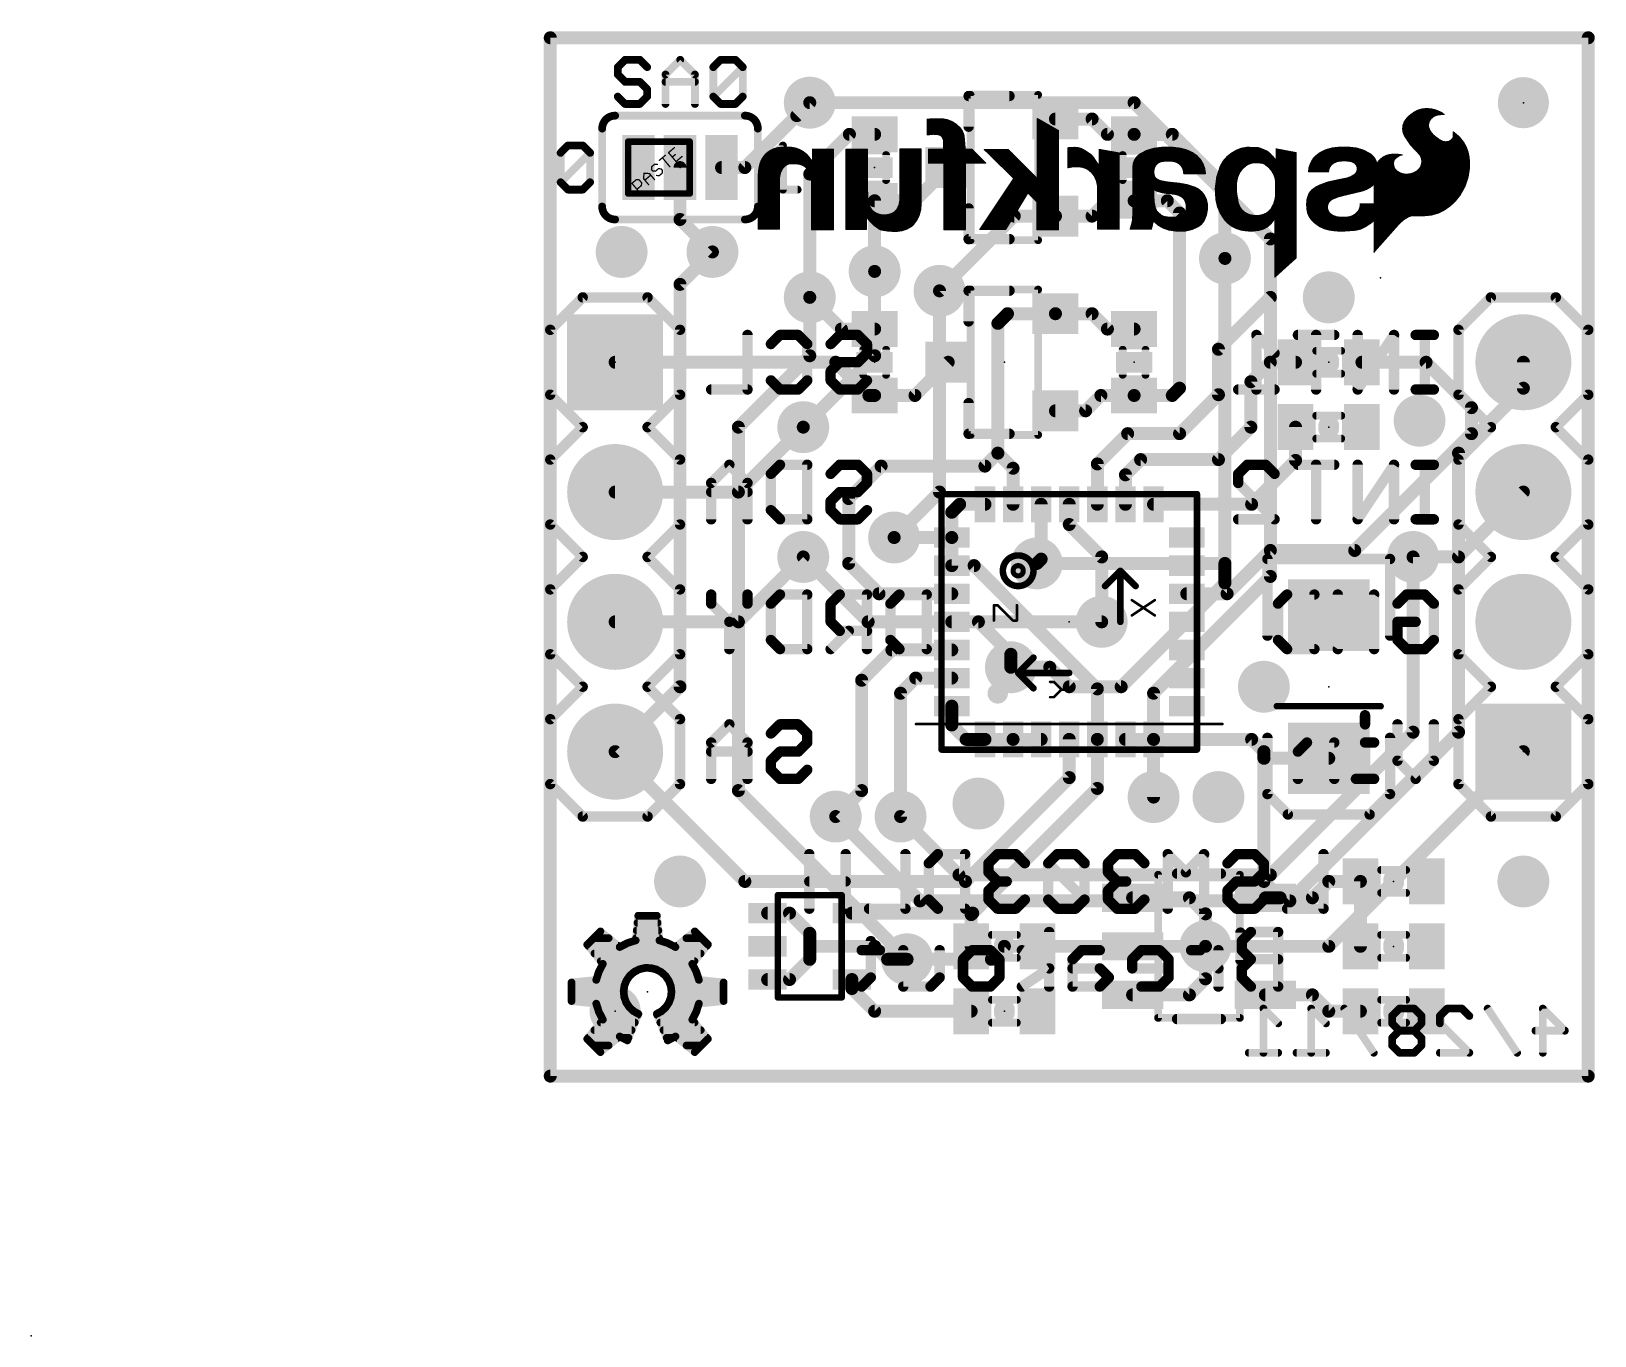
# Model space of a CAD drawing. Extents: x -10.2 to 20.4, y -5.1 to 20.4.
import ezdxf

# ---------------------------------------------------------------- set-up
doc = ezdxf.new("R2010")
doc.units = 0
for name, color, linetype in [('1', 12, 'CONTINUOUS'), ('16', 132, 'CONTINUOUS'), ('17', 110, 'CONTINUOUS'), ('18', 110, 'CONTINUOUS'), ('20', 53, 'CONTINUOUS'), ('21', 41, 'CONTINUOUS'), ('22', 40, 'CONTINUOUS'), ('23', 53, 'CONTINUOUS'), ('24', 53, 'CONTINUOUS'), ('51', 53, 'CONTINUOUS')]:
    doc.layers.add(name, color=color, linetype=linetype)

# ---------------------------------------------------------------- blocks, each defined once
blk = doc.blocks.new('RECT')
blk.add_solid([(-0.5, -0.5), (0.5, -0.5), (-0.5, 0.5), (0.5, 0.5)])
blk = doc.blocks.new('SQUAREP')
blk.add_solid([(-0.5, -0.5), (0.5, -0.5), (-0.5, 0.5), (0.5, 0.5)])
blk = doc.blocks.new('ROUNDP')
at = {"const_width": 0.5}
blk.add_lwpolyline([(0, -0.25, 1), (0, 0.25, 1), (0, -0.25)], format="xyb", dxfattribs=at)
blk = doc.blocks.new('PIE')
at = {"const_width": 0.5}
blk.add_lwpolyline([(0, -0.25, 1), (0, 0.25, 1), (0, -0.25)], format="xyb", dxfattribs=at)
blk = doc.blocks.new('ROUNDV')
at = {"const_width": 0.5}
blk.add_lwpolyline([(0, -0.25, 1), (0, 0.25, 1), (0, -0.25)], format="xyb", dxfattribs=at)

msp = doc.modelspace()

# ---------------------------------------------------------------- linework, layer by layer
at = {"layer": '1', "const_width": 0.254}
for points in [[(0, 0), (0, 20.32)], [(0, 20.32), (20.32, 20.32)], [(20.32, 20.32), (20.32, 0)], [(5.08, 19.05), (3.81, 17.78)], [(5.08, 19.05), (4.826, 18.796)], [(10.607, 18.73), (9.89, 18.73)], [(10.907, 18.43), (10.607, 18.73)], [(5.08, 17.653), (5.857, 18.43)], [(5.857, 18.43), (6.35, 18.43)], [(11.43, 18.43), (10.907, 18.43)], [(12.177, 18.43), (11.43, 18.43)], [(13.208, 17.399), (12.177, 18.43)], [(2.54, 16.764), (2.54, 17.78)], [(3.81, 17.78), (3.3528, 17.78)], [(5.08, 15.24), (5.08, 17.653)], [(7.14, 17.13), (7.79, 17.78)], [(13.208, 16.002), (13.208, 17.399)], [(6.35, 15.748), (6.35, 17.13)], [(6.35, 17.13), (7.14, 17.13)], [(10.607, 16.83), (10.907, 17.13)], [(10.907, 17.13), (11.43, 17.13)], [(11.43, 17.13), (12.08, 17.13)], [(12.08, 17.13), (12.319, 16.891)], [(3.175, 16.129), (2.54, 16.764)], [(7.62, 15.367), (9.083, 16.83)], [(9.083, 16.83), (9.89, 16.83)], [(9.89, 16.83), (10.607, 16.83)], [(12.319, 16.891), (12.319, 13.462)], [(5.08, 15.24), (5.7, 14.62)], [(13.081, 14.224), (14.097, 15.24)], [(8.763, 14.732), (8.951, 14.92)], [(8.951, 14.92), (9.89, 14.92)], [(9.89, 14.92), (10.607, 14.92)], [(10.607, 14.92), (10.907, 14.62)], [(5.7, 14.62), (6.35, 14.62)], [(8.763, 12.192), (8.763, 14.732)], [(10.907, 14.62), (11.43, 14.62)], [(1.27, 13.97), (5.588, 13.97)], [(5.588, 13.97), (6.238, 13.32)], [(7.14, 13.32), (7.79, 13.97)], [(13.081, 13.335), (13.081, 14.224)], [(13.716, 13.589), (14.097, 13.97)], [(14.097, 13.97), (14.59, 13.97)], [(17.145, 13.97), (15.89, 13.97)], [(18.034, 13.081), (17.145, 13.97)], [(12.319, 13.462), (12.177, 13.32)], [(13.716, 12.7), (13.716, 13.589)], [(6.238, 13.32), (6.35, 13.32)], [(6.35, 13.32), (7.14, 13.32)], [(10.78, 13.32), (10.48, 13.02)], [(11.43, 13.32), (10.78, 13.32)], [(12.177, 13.32), (11.43, 13.32)], [(12.319, 12.573), (13.081, 13.335)], [(18.034, 12.573), (18.034, 13.081)], [(10.48, 13.02), (9.89, 13.02)], [(3.683, 11.43), (4.953, 12.7)], [(10.71, 11.98), (11.303, 12.573)], [(11.303, 12.573), (12.319, 12.573)], [(13.081, 12.065), (13.716, 12.7)], [(14.59, 12.05), (14.59, 12.7)], [(15.748, 10.287), (18.034, 12.573)], [(8.509, 11.938), (8.763, 12.192)], [(8.763, 12.192), (9.06, 11.895)], [(5.842, 11.303), (6.477, 11.938)], [(6.477, 11.938), (8.509, 11.938)], [(9.06, 11.895), (9.06, 11.19)], [(10.71, 11.19), (10.71, 11.98)], [(11.26, 11.768), (11.557, 12.065)], [(11.557, 12.065), (13.081, 12.065)], [(13.73, 11.19), (14.59, 12.05)], [(11.26, 11.19), (11.26, 11.768)], [(1.27, 11.43), (3.683, 11.43)], [(5.842, 10.033), (5.842, 11.303)], [(17.78, 10.16), (19.05, 11.43)], [(7.86, 11.035), (8.015, 11.19)], [(7.86, 10.54), (7.86, 11.035)], [(8.015, 11.19), (8.51, 11.19)], [(9.61, 10.118), (9.61, 11.19)], [(10.16, 10.795), (10.16, 11.19)], [(11.81, 11.19), (13.73, 11.19)], [(10.795, 10.16), (10.16, 10.795)], [(6.732, 10.54), (6.731, 10.541)], [(7.86, 10.54), (6.732, 10.54)], [(7.86, 10.54), (7.859, 10.541)], [(7.86, 9.99), (7.86, 10.54)], [(13.25, 9.44), (14.097, 10.287)], [(14.097, 10.287), (15.748, 10.287)], [(3.683, 8.89), (4.953, 10.16)], [(6.435, 9.44), (5.842, 10.033)], [(8.298, 9.99), (7.86, 9.99)], [(10.71, 7.578), (8.298, 9.99)], [(9.525, 10.033), (9.61, 10.118)], [(10.795, 8.89), (10.795, 10.16)], [(16.891, 10.16), (17.78, 10.16)], [(6.435, 9.44), (7.86, 9.44)], [(12.46, 9.44), (13.25, 9.44)], [(1.27, 8.89), (3.683, 8.89)], [(7.86, 8.89), (8.382, 8.89)], [(8.382, 8.89), (9.017, 8.255)], [(6.096, 7.747), (6.689, 8.34)], [(6.689, 8.34), (7.86, 8.34)], [(9.017, 8.255), (9.017, 8.001)], [(6.096, 5.588), (6.096, 7.747)], [(6.858, 7.493), (7.155, 7.79)], [(7.155, 7.79), (7.86, 7.79)], [(10.71, 6.59), (10.71, 7.578)], [(6.858, 5.08), (6.858, 7.493)], [(7.86, 7.24), (7.86, 6.872)], [(7.86, 6.872), (8.142, 6.59)], [(1.27, 6.35), (3.81, 3.81)], [(8.142, 6.59), (8.51, 6.59)], [(8.51, 6.59), (9.06, 6.59)], [(9.06, 6.59), (9.61, 6.59)], [(10.16, 5.842), (10.16, 6.59)], [(10.71, 5.63), (10.71, 6.59)], [(11.81, 6.59), (11.26, 6.59)], [(11.81, 6.59), (11.811, 6.589)], [(13.73, 6.59), (11.81, 6.59)], [(11.811, 6.589), (11.811, 5.461)], [(13.97, 6.35), (13.73, 6.59)], [(13.97, 6.223), (13.97, 6.35)], [(13.97, 6.223), (13.973, 6.22)], [(13.97, 3.81), (13.97, 6.223)], [(13.973, 6.22), (15.24, 6.22)], [(8.128, 3.81), (10.16, 5.842)], [(5.588, 5.08), (6.096, 5.588)], [(8.27, 3.19), (10.71, 5.63)], [(3.81, 3.81), (8.128, 3.81)], [(14.29, 3.49), (13.97, 3.81)], [(14.92, 3.49), (15.24, 3.81)], [(15.24, 3.81), (15.86, 3.81)], [(15.86, 3.81), (15.86, 2.54)], [(12.512, 3.49), (11.3999, 3.49)], [(12.827, 3.175), (12.512, 3.49)], [(14.0001, 3.49), (14.29, 3.49)], [(14.29, 3.49), (14.92, 3.49)], [(4.684, 3.19), (4.255, 3.19)], [(5.08, 2.794), (4.684, 3.19)], [(5.905, 3.19), (8.27, 3.19)], [(8.27, 3.19), (8.24, 3.16)], [(8.24, 3.16), (8.24, 2.54)], [(12.827, 2.54), (12.827, 3.175)], [(5.08, 2.54), (5.08, 2.794)], [(5.08, 2.286), (5.08, 2.54)], [(5.08, 2.54), (6.35, 2.54)], [(6.35, 2.54), (6.604, 2.286)], [(12.827, 2.54), (12.827, 1.905)], [(4.684, 1.89), (5.08, 2.286)], [(6.604, 2.286), (6.985, 2.286)], [(4.255, 1.89), (4.684, 1.89)], [(5.905, 1.89), (5.905, 1.715)], [(5.905, 1.715), (6.35, 1.27)], [(12.827, 1.905), (12.512, 1.59)], [(12.512, 1.59), (11.3999, 1.59)], [(14.0001, 1.59), (14.92, 1.59)], [(14.92, 1.59), (15.24, 1.27)], [(6.35, 1.27), (8.24, 1.27)], [(15.24, 1.27), (15.86, 1.27)], [(20.32, 0), (0, 0)]]:
    msp.add_lwpolyline(points, dxfattribs=at)
at = {"layer": '1', "const_width": 0.127}
for points in [[(0.0635, 20.32, 1), (-0.0635, 20.32)], [(0, 20.3835, 1), (0, 20.2565)], [(20.3835, 20.32, 1), (20.2565, 20.32)], [(20.32, 20.2565, 1), (20.32, 20.3835)], [(5.1249, 19.0051, 1), (5.0351, 19.0949)], [(5.1249, 19.0051, 1), (5.0351, 19.0949)], [(4.7811, 18.8409, 1), (4.8709, 18.7511)], [(9.89, 18.7935, 1), (9.89, 18.6665)], [(10.6519, 18.7749, 1), (10.5621, 18.6851)], [(10.607, 18.6665, 1), (10.607, 18.7935)], [(5.857, 18.4935, 1), (5.857, 18.3665)], [(5.9019, 18.3851, 1), (5.8121, 18.4749)], [(6.35, 18.3665, 1), (6.35, 18.4935)], [(10.907, 18.4935, 1), (10.907, 18.3665)], [(10.8621, 18.3851, 1), (10.9519, 18.4749)], [(11.43, 18.4935, 1), (11.43, 18.3665)], [(11.43, 18.3665, 1), (11.43, 18.4935)], [(12.2219, 18.4749, 1), (12.1321, 18.3851)], [(12.177, 18.3665, 1), (12.177, 18.4935)], [(2.6035, 17.78, 1), (2.4765, 17.78)], [(3.3528, 17.8435, 1), (3.3528, 17.7165)], [(3.7651, 17.8249, 1), (3.8549, 17.7351)], [(3.81, 17.7165, 1), (3.81, 17.8435)], [(5.1435, 17.653, 1), (5.0165, 17.653)], [(5.0351, 17.6979, 1), (5.1249, 17.6081)], [(7.8349, 17.7351, 1), (7.7451, 17.8249)], [(13.2715, 17.399, 1), (13.1445, 17.399)], [(13.1631, 17.3541, 1), (13.2529, 17.4439)], [(6.4135, 17.13, 1), (6.2865, 17.13)], [(6.35, 17.1935, 1), (6.35, 17.0665)], [(7.0951, 17.1749, 1), (7.1849, 17.0851)], [(7.14, 17.0665, 1), (7.14, 17.1935)], [(10.907, 17.1935, 1), (10.907, 17.0665)], [(10.9519, 17.0851, 1), (10.8621, 17.1749)], [(11.43, 17.1935, 1), (11.43, 17.0665)], [(11.43, 17.0665, 1), (11.43, 17.1935)], [(12.1249, 17.1749, 1), (12.0351, 17.0851)], [(12.08, 17.0665, 1), (12.08, 17.1935)], [(2.5849, 16.8089, 1), (2.4951, 16.7191)], [(9.083, 16.8935, 1), (9.083, 16.7665)], [(9.1279, 16.7851, 1), (9.0381, 16.8749)], [(9.89, 16.8935, 1), (9.89, 16.7665)], [(9.89, 16.7665, 1), (9.89, 16.8935)], [(10.5621, 16.8749, 1), (10.6519, 16.7851)], [(10.607, 16.7665, 1), (10.607, 16.8935)], [(12.3825, 16.891, 1), (12.2555, 16.891)], [(12.2741, 16.8461, 1), (12.3639, 16.9359)], [(2.4765, 16.764, 1), (2.6035, 16.764)], [(3.1301, 16.0841, 1), (3.2199, 16.1739)], [(13.1445, 16.002, 1), (13.2715, 16.002)], [(6.2865, 15.748, 1), (6.4135, 15.748)], [(5.1249, 15.2849, 1), (5.0351, 15.1951)], [(5.0165, 15.24, 1), (5.1435, 15.24)], [(7.5751, 15.4119, 1), (7.6649, 15.3221)], [(14.1419, 15.1951, 1), (14.0521, 15.2849)], [(8.951, 14.9835, 1), (8.951, 14.8565)], [(8.9959, 14.8751, 1), (8.9061, 14.9649)], [(9.89, 14.9835, 1), (9.89, 14.8565)], [(9.89, 14.8565, 1), (9.89, 14.9835)], [(10.6519, 14.9649, 1), (10.5621, 14.8751)], [(10.607, 14.8565, 1), (10.607, 14.9835)], [(5.7, 14.6835, 1), (5.7, 14.5565)], [(5.6551, 14.5751, 1), (5.7449, 14.6649)], [(6.35, 14.5565, 1), (6.35, 14.6835)], [(8.8265, 14.732, 1), (8.6995, 14.732)], [(8.7181, 14.7769, 1), (8.8079, 14.6871)], [(10.907, 14.6835, 1), (10.907, 14.5565)], [(10.8621, 14.5751, 1), (10.9519, 14.6649)], [(11.43, 14.5565, 1), (11.43, 14.6835)], [(1.27, 14.0335, 1), (1.27, 13.9065)], [(5.6329, 14.0149, 1), (5.5431, 13.9251)], [(5.588, 13.9065, 1), (5.588, 14.0335)], [(7.8349, 13.9251, 1), (7.7451, 14.0149)], [(13.1445, 14.224, 1), (13.0175, 14.224)], [(13.0361, 14.2689, 1), (13.1259, 14.1791)], [(14.097, 14.0335, 1), (14.097, 13.9065)], [(14.1419, 13.9251, 1), (14.0521, 14.0149)], [(14.59, 13.9065, 1), (14.59, 14.0335)], [(15.89, 14.0335, 1), (15.89, 13.9065)], [(17.1899, 14.0149, 1), (17.1001, 13.9251)], [(17.145, 13.9065, 1), (17.145, 14.0335)], [(12.2555, 13.462, 1), (12.3825, 13.462)], [(12.3639, 13.4171, 1), (12.2741, 13.5069)], [(13.7795, 13.589, 1), (13.6525, 13.589)], [(13.6711, 13.6339, 1), (13.7609, 13.5441)], [(6.238, 13.3835, 1), (6.238, 13.2565)], [(6.1931, 13.2751, 1), (6.2829, 13.3649)], [(6.35, 13.3835, 1), (6.35, 13.2565)], [(6.35, 13.2565, 1), (6.35, 13.3835)], [(7.0951, 13.3649, 1), (7.1849, 13.2751)], [(7.14, 13.2565, 1), (7.14, 13.3835)], [(10.78, 13.3835, 1), (10.78, 13.2565)], [(10.8249, 13.2751, 1), (10.7351, 13.3649)], [(11.43, 13.3835, 1), (11.43, 13.2565)], [(11.43, 13.2565, 1), (11.43, 13.3835)], [(12.1321, 13.3649, 1), (12.2219, 13.2751)], [(12.177, 13.2565, 1), (12.177, 13.3835)], [(13.0175, 13.335, 1), (13.1445, 13.335)], [(13.1259, 13.2901, 1), (13.0361, 13.3799)], [(18.0975, 13.081, 1), (17.9705, 13.081)], [(17.9891, 13.0361, 1), (18.0789, 13.1259)], [(9.89, 13.0835, 1), (9.89, 12.9565)], [(10.4351, 13.0649, 1), (10.5249, 12.9751)], [(10.48, 12.9565, 1), (10.48, 13.0835)], [(4.9979, 12.6551, 1), (4.9081, 12.7449)], [(11.303, 12.6365, 1), (11.303, 12.5095)], [(11.3479, 12.5281, 1), (11.2581, 12.6179)], [(12.2741, 12.6179, 1), (12.3639, 12.5281)], [(12.319, 12.5095, 1), (12.319, 12.6365)], [(13.6525, 12.7, 1), (13.7795, 12.7)], [(13.7609, 12.6551, 1), (13.6711, 12.7449)], [(14.6535, 12.7, 1), (14.5265, 12.7)], [(17.9705, 12.573, 1), (18.0975, 12.573)], [(18.0789, 12.5281, 1), (17.9891, 12.6179)], [(8.8079, 12.2369, 1), (8.7181, 12.1471)], [(8.6995, 12.192, 1), (8.8265, 12.192)], [(8.8079, 12.1471, 1), (8.7181, 12.2369)], [(6.477, 12.0015, 1), (6.477, 11.8745)], [(6.5219, 11.8931, 1), (6.4321, 11.9829)], [(8.4641, 11.9829, 1), (8.5539, 11.8931)], [(8.509, 11.8745, 1), (8.509, 12.0015)], [(9.1235, 11.895, 1), (8.9965, 11.895)], [(9.0151, 11.8501, 1), (9.1049, 11.9399)], [(10.7735, 11.98, 1), (10.6465, 11.98)], [(10.6651, 12.0249, 1), (10.7549, 11.9351)], [(11.557, 12.1285, 1), (11.557, 12.0015)], [(11.6019, 12.0201, 1), (11.5121, 12.1099)], [(13.0361, 12.1099, 1), (13.1259, 12.0201)], [(13.081, 12.0015, 1), (13.081, 12.1285)], [(14.5265, 12.05, 1), (14.6535, 12.05)], [(14.6349, 12.0051, 1), (14.5451, 12.0949)], [(11.3235, 11.768, 1), (11.1965, 11.768)], [(11.2151, 11.8129, 1), (11.3049, 11.7231)], [(1.27, 11.4935, 1), (1.27, 11.3665)], [(3.6381, 11.4749, 1), (3.7279, 11.3851)], [(3.683, 11.3665, 1), (3.683, 11.4935)], [(5.9055, 11.303, 1), (5.7785, 11.303)], [(5.7971, 11.3479, 1), (5.8869, 11.2581)], [(19.0949, 11.3851, 1), (19.0051, 11.4749)], [(7.9235, 11.035, 1), (7.7965, 11.035)], [(7.8151, 11.0799, 1), (7.9049, 10.9901)], [(8.015, 11.2535, 1), (8.015, 11.1265)], [(8.0599, 11.1451, 1), (7.9701, 11.2349)], [(8.51, 11.1265, 1), (8.51, 11.2535)], [(8.9965, 11.19, 1), (9.1235, 11.19)], [(9.6735, 11.19, 1), (9.5465, 11.19)], [(10.2235, 11.19, 1), (10.0965, 11.19)], [(10.6465, 11.19, 1), (10.7735, 11.19)], [(11.1965, 11.19, 1), (11.3235, 11.19)], [(11.81, 11.2535, 1), (11.81, 11.1265)], [(13.6851, 11.2349, 1), (13.7749, 11.1451)], [(13.73, 11.1265, 1), (13.73, 11.2535)], [(10.2049, 10.8399, 1), (10.1151, 10.7501)], [(10.0965, 10.795, 1), (10.2235, 10.795)], [(6.7759, 10.5859, 1), (6.6861, 10.4961)], [(6.732, 10.6035, 1), (6.732, 10.4765)], [(6.6871, 10.4951, 1), (6.7769, 10.5849)], [(7.9039, 10.5859, 1), (7.8141, 10.4961)], [(7.9235, 10.54, 1), (7.7965, 10.54)], [(7.7965, 10.54, 1), (7.9235, 10.54)], [(7.8151, 10.4951, 1), (7.9049, 10.5849)], [(7.86, 10.4765, 1), (7.86, 10.6035)], [(14.097, 10.3505, 1), (14.097, 10.2235)], [(14.1419, 10.2421, 1), (14.0521, 10.3319)], [(15.748, 10.2235, 1), (15.748, 10.3505)], [(4.9979, 10.1151, 1), (4.9081, 10.2049)], [(5.8869, 10.0779, 1), (5.7971, 9.9881)], [(7.86, 10.0535, 1), (7.86, 9.9265)], [(8.3429, 10.0349, 1), (8.2531, 9.9451)], [(8.298, 9.9265, 1), (8.298, 10.0535)], [(9.4801, 10.0779, 1), (9.5699, 9.9881)], [(9.5465, 10.118, 1), (9.6735, 10.118)], [(9.6549, 10.0731, 1), (9.5651, 10.1629)], [(10.8585, 10.16, 1), (10.7315, 10.16)], [(10.7501, 10.1151, 1), (10.8399, 10.2049)], [(15.7031, 10.3319, 1), (15.7929, 10.2421)], [(16.891, 10.2235, 1), (16.891, 10.0965)], [(17.7351, 10.2049, 1), (17.8249, 10.1151)], [(17.78, 10.0965, 1), (17.78, 10.2235)], [(5.7785, 10.033, 1), (5.9055, 10.033)], [(7.7965, 9.99, 1), (7.9235, 9.99)], [(6.435, 9.5035, 1), (6.435, 9.3765)], [(6.3901, 9.3951, 1), (6.4799, 9.4849)], [(7.86, 9.3765, 1), (7.86, 9.5035)], [(12.46, 9.5035, 1), (12.46, 9.3765)], [(13.2051, 9.4849, 1), (13.2949, 9.3951)], [(13.25, 9.3765, 1), (13.25, 9.5035)], [(1.27, 8.9535, 1), (1.27, 8.8265)], [(3.6381, 8.9349, 1), (3.7279, 8.8451)], [(3.683, 8.8265, 1), (3.683, 8.9535)], [(7.86, 8.9535, 1), (7.86, 8.8265)], [(8.4269, 8.9349, 1), (8.3371, 8.8451)], [(8.382, 8.8265, 1), (8.382, 8.9535)], [(10.7315, 8.89, 1), (10.8585, 8.89)], [(6.689, 8.4035, 1), (6.689, 8.2765)], [(6.7339, 8.2951, 1), (6.6441, 8.3849)], [(7.86, 8.2765, 1), (7.86, 8.4035)], [(9.0805, 8.255, 1), (8.9535, 8.255)], [(8.9721, 8.2101, 1), (9.0619, 8.2999)], [(8.9535, 8.001, 1), (9.0805, 8.001)], [(6.1595, 7.747, 1), (6.0325, 7.747)], [(6.0511, 7.7919, 1), (6.1409, 7.7021)], [(7.155, 7.8535, 1), (7.155, 7.7265)], [(7.1999, 7.7451, 1), (7.1101, 7.8349)], [(7.86, 7.7265, 1), (7.86, 7.8535)], [(10.7735, 7.578, 1), (10.6465, 7.578)], [(10.6651, 7.5331, 1), (10.7549, 7.6229)], [(6.9215, 7.493, 1), (6.7945, 7.493)], [(6.8131, 7.5379, 1), (6.9029, 7.4481)], [(7.9235, 7.24, 1), (7.7965, 7.24)], [(7.9049, 6.9169, 1), (7.8151, 6.8271)], [(7.7965, 6.872, 1), (7.9235, 6.872)], [(1.3149, 6.3949, 1), (1.2251, 6.3051)], [(8.142, 6.6535, 1), (8.142, 6.5265)], [(8.0971, 6.5451, 1), (8.1869, 6.6349)], [(8.51, 6.6535, 1), (8.51, 6.5265)], [(8.51, 6.5265, 1), (8.51, 6.6535)], [(9.06, 6.6535, 1), (9.06, 6.5265)], [(9.06, 6.5265, 1), (9.06, 6.6535)], [(9.61, 6.5265, 1), (9.61, 6.6535)], [(10.2235, 6.59, 1), (10.0965, 6.59)], [(10.7735, 6.59, 1), (10.6465, 6.59)], [(10.6465, 6.59, 1), (10.7735, 6.59)], [(11.26, 6.6535, 1), (11.26, 6.5265)], [(11.8549, 6.6349, 1), (11.7651, 6.5451)], [(11.81, 6.6535, 1), (11.81, 6.5265)], [(11.8745, 6.589, 1), (11.7475, 6.589)], [(11.7661, 6.5441, 1), (11.8559, 6.6339)], [(11.81, 6.5265, 1), (11.81, 6.6535)], [(13.7749, 6.6349, 1), (13.6851, 6.5451)], [(13.73, 6.5265, 1), (13.73, 6.6535)], [(14.0335, 6.35, 1), (13.9065, 6.35)], [(13.9251, 6.3051, 1), (14.0149, 6.3949)], [(14.0149, 6.2679, 1), (13.9251, 6.1781)], [(14.0335, 6.223, 1), (13.9065, 6.223)], [(13.9065, 6.223, 1), (14.0335, 6.223)], [(13.973, 6.2835, 1), (13.973, 6.1565)], [(13.9281, 6.1751, 1), (14.0179, 6.2649)], [(15.24, 6.1565, 1), (15.24, 6.2835)], [(10.0965, 5.842, 1), (10.2235, 5.842)], [(10.2049, 5.7971, 1), (10.1151, 5.8869)], [(6.0325, 5.588, 1), (6.1595, 5.588)], [(6.1409, 5.5431, 1), (6.0511, 5.6329)], [(10.6465, 5.63, 1), (10.7735, 5.63)], [(10.7549, 5.5851, 1), (10.6651, 5.6749)], [(11.7475, 5.461, 1), (11.8745, 5.461)], [(5.5431, 5.1249, 1), (5.6329, 5.0351)], [(6.7945, 5.08, 1), (6.9215, 5.08)], [(3.81, 3.8735, 1), (3.81, 3.7465)], [(3.7651, 3.7651, 1), (3.8549, 3.8549)], [(8.0831, 3.8549, 1), (8.1729, 3.7651)], [(8.128, 3.7465, 1), (8.128, 3.8735)], [(14.0149, 3.8549, 1), (13.9251, 3.7651)], [(13.9065, 3.81, 1), (14.0335, 3.81)], [(15.24, 3.8735, 1), (15.24, 3.7465)], [(15.2849, 3.7651, 1), (15.1951, 3.8549)], [(15.9235, 3.81, 1), (15.7965, 3.81)], [(15.86, 3.7465, 1), (15.86, 3.8735)], [(11.3999, 3.5535, 1), (11.3999, 3.4265)], [(12.5569, 3.5349, 1), (12.4671, 3.4451)], [(12.512, 3.4265, 1), (12.512, 3.5535)], [(14.0001, 3.5535, 1), (14.0001, 3.4265)], [(14.29, 3.5535, 1), (14.29, 3.4265)], [(14.2451, 3.4451, 1), (14.3349, 3.5349)], [(14.29, 3.4265, 1), (14.29, 3.5535)], [(14.8751, 3.5349, 1), (14.9649, 3.4451)], [(14.92, 3.4265, 1), (14.92, 3.5535)], [(4.255, 3.2535, 1), (4.255, 3.1265)], [(4.7289, 3.2349, 1), (4.6391, 3.1451)], [(4.684, 3.1265, 1), (4.684, 3.2535)], [(5.905, 3.2535, 1), (5.905, 3.1265)], [(8.3035, 3.16, 1), (8.1765, 3.16)], [(8.1951, 3.2049, 1), (8.2849, 3.1151)], [(8.2251, 3.2349, 1), (8.3149, 3.1451)], [(8.3149, 3.1451, 1), (8.2251, 3.2349)], [(8.27, 3.1265, 1), (8.27, 3.2535)], [(12.8905, 3.175, 1), (12.7635, 3.175)], [(12.7821, 3.1301, 1), (12.8719, 3.2199)], [(5.1435, 2.794, 1), (5.0165, 2.794)], [(5.0351, 2.7491, 1), (5.1249, 2.8389)], [(5.1435, 2.54, 1), (5.0165, 2.54)], [(5.08, 2.6035, 1), (5.08, 2.4765)], [(5.0165, 2.54, 1), (5.1435, 2.54)], [(6.3949, 2.5849, 1), (6.3051, 2.4951)], [(6.35, 2.4765, 1), (6.35, 2.6035)], [(8.1765, 2.54, 1), (8.3035, 2.54)], [(12.8905, 2.54, 1), (12.7635, 2.54)], [(12.7635, 2.54, 1), (12.8905, 2.54)], [(15.7965, 2.54, 1), (15.9235, 2.54)], [(5.0165, 2.286, 1), (5.1435, 2.286)], [(5.1249, 2.2411, 1), (5.0351, 2.3309)], [(6.604, 2.3495, 1), (6.604, 2.2225)], [(6.5591, 2.2411, 1), (6.6489, 2.3309)], [(6.985, 2.2225, 1), (6.985, 2.3495)], [(4.255, 1.9535, 1), (4.255, 1.8265)], [(4.6391, 1.9349, 1), (4.7289, 1.8451)], [(4.684, 1.8265, 1), (4.684, 1.9535)], [(5.9685, 1.89, 1), (5.8415, 1.89)], [(5.9499, 1.7599, 1), (5.8601, 1.6701)], [(12.7635, 1.905, 1), (12.8905, 1.905)], [(12.8719, 1.8601, 1), (12.7821, 1.9499)], [(5.8415, 1.715, 1), (5.9685, 1.715)], [(11.3999, 1.6535, 1), (11.3999, 1.5265)], [(12.4671, 1.6349, 1), (12.5569, 1.5451)], [(12.512, 1.5265, 1), (12.512, 1.6535)], [(14.0001, 1.6535, 1), (14.0001, 1.5265)], [(14.9649, 1.6349, 1), (14.8751, 1.5451)], [(14.92, 1.5265, 1), (14.92, 1.6535)], [(6.35, 1.3335, 1), (6.35, 1.2065)], [(6.3051, 1.2251, 1), (6.3949, 1.3149)], [(8.24, 1.2065, 1), (8.24, 1.3335)], [(15.24, 1.3335, 1), (15.24, 1.2065)], [(15.1951, 1.2251, 1), (15.2849, 1.3149)], [(15.86, 1.2065, 1), (15.86, 1.3335)], [(0, 0.0635, 1), (0, -0.0635)], [(-0.0635, 0, 1), (0.0635, 0)], [(20.2565, 0, 1), (20.3835, 0)], [(20.32, -0.0635, 1), (20.32, 0.0635)]]:
    msp.add_lwpolyline(points, format="xyb", dxfattribs=at)
at = {"layer": '16'}
for points, const_width in [([(0, 0), (0, 20.32)], 0.254), ([(0, 20.32), (20.32, 20.32)], 0.254), ([(20.32, 20.32), (20.32, 0)], 0.254), ([(11.43, 19.05), (5.08, 19.05)], 0.254), ([(14.097, 16.383), (11.43, 19.05)], 0.254), ([(2.54, 15.494), (3.175, 16.129)], 0.254), ([(14.097, 9.779), (14.097, 16.383)], 0.254), ([(13.208, 10.033), (13.208, 16.002)], 0.254), ([(2.54, 7.62), (2.54, 15.494)], 0.254), ([(6.35, 14.097), (6.35, 15.748)], 0.254), ([(5.08, 14.097), (5.08, 15.24)], 0.254), ([(7.62, 11.43), (7.62, 15.367)], 0.254), ([(3.683, 12.7), (5.08, 14.097)], 0.254), ([(4.953, 12.7), (6.35, 14.097)], 0.254), ([(19.05, 13.462), (19.05, 13.97)], 0.254), ([(17.78, 12.192), (19.05, 13.462)], 0.254), ([(3.683, 5.588), (3.683, 12.7)], 0.254), ([(17.78, 6.731), (17.78, 12.192)], 0.254), ([(6.731, 10.541), (7.62, 11.43)], 0.254), ([(4.953, 10.16), (6.223, 8.89)], 0.254), ([(13.208, 10.033), (9.525, 10.033)], 0.254), ([(13.208, 9.652), (13.208, 10.033)], 0.254), ([(16.891, 6.731), (16.891, 10.16)], 0.254), ([(11.811, 7.493), (14.097, 9.779)], 0.254), ([(11.176, 7.62), (13.208, 9.652)], 0.254), ([(6.223, 8.89), (10.795, 8.89)], 0.254), ([(9.017, 8.001), (9.779, 8.001)], 0.254), ([(9.779, 8.001), (10.16, 7.62)], 0.254), ([(1.27, 6.35), (2.54, 7.62)], 0.254), ([(10.16, 7.62), (11.176, 7.62)], 0.254), ([(11.811, 5.461), (11.811, 7.493)], 0.254), ([(14.097, 3.937), (16.891, 6.731)], 0.254), ([(14.478, 3.429), (17.78, 6.731)], 0.254), ([(15.24, 2.54), (19.05, 6.35)], 0.254), ([(6.985, 2.286), (3.683, 5.588)], 0.254), ([(7.239, 3.429), (5.588, 5.08)], 0.254), ([(6.858, 5.08), (8.001, 3.937)], 0.254), ([(8.001, 3.937), (14.097, 3.937)], 0.254), ([(7.239, 3.429), (14.478, 3.429)], 0.254), ([(8.636, 2.286), (8.89, 2.54)], 0.254), ([(8.89, 2.54), (12.827, 2.54)], 0.254), ([(12.827, 2.54), (15.24, 2.54)], 0.254), ([(6.985, 2.286), (8.636, 2.286)], 0.254), ([(14.2497, 1.0334), (13.9616, 1.3215)], 0.1524), ([(13.9616, 1.3215), (13.9616, 0.4572)], 0.1524), ([(15.1852, 1.0334), (14.8971, 1.3215)], 0.1524), ([(14.8971, 1.3215), (14.8971, 0.4572)], 0.1524), ([(16.1207, 0.4572), (15.5445, 1.3215)], 0.1524), ([(16.6241, 1.3215), (16.48, 1.1775)], 0.1524), ([(16.48, 1.1775), (16.48, 1.0334)], 0.1524), ([(16.9122, 1.3215), (16.6241, 1.3215)], 0.1524), ([(17.0562, 1.1775), (16.9122, 1.3215)], 0.1524), ([(17.0562, 1.0334), (17.0562, 1.1775)], 0.1524), ([(17.4155, 1.1775), (17.5596, 1.3215)], 0.1524), ([(17.4155, 1.0334), (17.4155, 1.1775)], 0.1524), ([(17.5596, 1.3215), (17.8477, 1.3215)], 0.1524), ([(17.8477, 1.3215), (17.9918, 1.1775)], 0.1524), ([(18.9273, 0.4572), (18.3511, 1.3215)], 0.1524), ([(19.4306, 0.4572), (19.4306, 1.3215)], 0.1524), ([(19.4306, 1.3215), (19.8628, 0.8894)], 0.1524), ([(16.48, 1.0334), (16.6241, 0.8894)], 0.1524), ([(16.6241, 0.8894), (16.48, 0.7453)], 0.1524), ([(16.9122, 0.8894), (16.6241, 0.8894)], 0.1524), ([(16.9122, 0.8894), (17.0562, 1.0334)], 0.1524), ([(17.0562, 0.7453), (16.9122, 0.8894)], 0.1524), ([(17.9918, 0.4572), (17.4155, 1.0334)], 0.1524), ([(19.8628, 0.8894), (19.2866, 0.8894)], 0.1524), ([(16.48, 0.7453), (16.48, 0.6013)], 0.1524), ([(16.48, 0.6013), (16.6241, 0.4572)], 0.1524), ([(16.9122, 0.4572), (17.0562, 0.6013)], 0.1524), ([(17.0562, 0.6013), (17.0562, 0.7453)], 0.1524), ([(14.2497, 0.4572), (13.6735, 0.4572)], 0.1524), ([(15.1852, 0.4572), (14.609, 0.4572)], 0.1524), ([(16.6241, 0.4572), (16.9122, 0.4572)], 0.1524), ([(17.4155, 0.4572), (17.9918, 0.4572)], 0.1524), ([(20.32, 0), (0, 0)], 0.254)]:
    msp.add_lwpolyline(points, dxfattribs=dict(at, const_width=const_width))
for points, const_width in [([(0.0635, 20.32, 1), (-0.0635, 20.32)], 0.127), ([(0, 20.3835, 1), (0, 20.2565)], 0.127), ([(20.3835, 20.32, 1), (20.2565, 20.32)], 0.127), ([(20.32, 20.2565, 1), (20.32, 20.3835)], 0.127), ([(5.08, 19.1135, 1), (5.08, 18.9865)], 0.127), ([(11.4749, 19.0949, 1), (11.3851, 19.0051)], 0.127), ([(11.43, 18.9865, 1), (11.43, 19.1135)], 0.127), ([(3.2199, 16.0841, 1), (3.1301, 16.1739)], 0.127), ([(14.1605, 16.383, 1), (14.0335, 16.383)], 0.127), ([(14.0521, 16.3381, 1), (14.1419, 16.4279)], 0.127), ([(13.2715, 16.002, 1), (13.1445, 16.002)], 0.127), ([(2.6035, 15.494, 1), (2.4765, 15.494)], 0.127), ([(6.4135, 15.748, 1), (6.2865, 15.748)], 0.127), ([(2.4951, 15.5389, 1), (2.5849, 15.4491)], 0.127), ([(5.1435, 15.24, 1), (5.0165, 15.24)], 0.127), ([(7.6835, 15.367, 1), (7.5565, 15.367)], 0.127), ([(5.0165, 14.097, 1), (5.1435, 14.097)], 0.127), ([(5.1249, 14.0521, 1), (5.0351, 14.1419)], 0.127), ([(6.2865, 14.097, 1), (6.4135, 14.097)], 0.127), ([(6.3949, 14.0521, 1), (6.3051, 14.1419)], 0.127), ([(19.1135, 13.97, 1), (18.9865, 13.97)], 0.127), ([(18.9865, 13.462, 1), (19.1135, 13.462)], 0.127), ([(19.0949, 13.4171, 1), (19.0051, 13.5069)], 0.127), ([(3.7465, 12.7, 1), (3.6195, 12.7)], 0.127), ([(3.6381, 12.7449, 1), (3.7279, 12.6551)], 0.127), ([(4.9081, 12.7449, 1), (4.9979, 12.6551)], 0.127), ([(17.8435, 12.192, 1), (17.7165, 12.192)], 0.127), ([(17.7351, 12.2369, 1), (17.8249, 12.1471)], 0.127), ([(7.5565, 11.43, 1), (7.6835, 11.43)], 0.127), ([(7.6649, 11.3851, 1), (7.5751, 11.4749)], 0.127), ([(6.6861, 10.5859, 1), (6.7759, 10.4961)], 0.127), ([(4.9979, 10.2049, 1), (4.9081, 10.1151)], 0.127), ([(9.525, 10.0965, 1), (9.525, 9.9695)], 0.127), ([(13.2715, 10.033, 1), (13.1445, 10.033)], 0.127), ([(13.208, 9.9695, 1), (13.208, 10.0965)], 0.127), ([(16.9545, 10.16, 1), (16.8275, 10.16)], 0.127), ([(13.1445, 10.033, 1), (13.2715, 10.033)], 0.127), ([(14.0335, 9.779, 1), (14.1605, 9.779)], 0.127), ([(14.1419, 9.7341, 1), (14.0521, 9.8239)], 0.127), ([(13.1445, 9.652, 1), (13.2715, 9.652)], 0.127), ([(13.2529, 9.6071, 1), (13.1631, 9.6969)], 0.127), ([(6.223, 8.9535, 1), (6.223, 8.8265)], 0.127), ([(6.1781, 8.8451, 1), (6.2679, 8.9349)], 0.127), ([(10.795, 8.8265, 1), (10.795, 8.9535)], 0.127), ([(9.017, 8.0645, 1), (9.017, 7.9375)], 0.127), ([(9.8239, 8.0459, 1), (9.7341, 7.9561)], 0.127), ([(9.779, 7.9375, 1), (9.779, 8.0645)], 0.127), ([(2.4765, 7.62, 1), (2.6035, 7.62)], 0.127), ([(2.5849, 7.5751, 1), (2.4951, 7.6649)], 0.127), ([(10.16, 7.6835, 1), (10.16, 7.5565)], 0.127), ([(10.1151, 7.5751, 1), (10.2049, 7.6649)], 0.127), ([(11.1311, 7.6649, 1), (11.2209, 7.5751)], 0.127), ([(11.176, 7.5565, 1), (11.176, 7.6835)], 0.127), ([(11.8745, 7.493, 1), (11.7475, 7.493)], 0.127), ([(11.7661, 7.5379, 1), (11.8559, 7.4481)], 0.127), ([(16.8275, 6.731, 1), (16.9545, 6.731)], 0.127), ([(16.9359, 6.6861, 1), (16.8461, 6.7759)], 0.127), ([(17.7165, 6.731, 1), (17.8435, 6.731)], 0.127), ([(17.8249, 6.6861, 1), (17.7351, 6.7759)], 0.127), ([(1.2251, 6.3949, 1), (1.3149, 6.3051)], 0.127), ([(19.0949, 6.3051, 1), (19.0051, 6.3949)], 0.127), ([(3.7279, 5.6329, 1), (3.6381, 5.5431)], 0.127), ([(3.6195, 5.588, 1), (3.7465, 5.588)], 0.127), ([(11.7475, 5.461, 1), (11.8745, 5.461)], 0.127), ([(5.6329, 5.1249, 1), (5.5431, 5.0351)], 0.127), ([(6.9029, 5.1249, 1), (6.8131, 5.0351)], 0.127), ([(8.001, 4.0005, 1), (8.001, 3.8735)], 0.127), ([(7.9561, 3.8921, 1), (8.0459, 3.9819)], 0.127), ([(14.0521, 3.9819, 1), (14.1419, 3.8921)], 0.127), ([(14.097, 3.8735, 1), (14.097, 4.0005)], 0.127), ([(7.239, 3.4925, 1), (7.239, 3.3655)], 0.127), ([(7.1941, 3.3841, 1), (7.2839, 3.4739)], 0.127), ([(14.4331, 3.4739, 1), (14.5229, 3.3841)], 0.127), ([(14.478, 3.3655, 1), (14.478, 3.4925)], 0.127), ([(8.89, 2.6035, 1), (8.89, 2.4765)], 0.127), ([(8.9349, 2.4951, 1), (8.8451, 2.5849)], 0.127), ([(12.827, 2.6035, 1), (12.827, 2.4765)], 0.127), ([(12.827, 2.4765, 1), (12.827, 2.6035)], 0.127), ([(15.1951, 2.5849, 1), (15.2849, 2.4951)], 0.127), ([(15.24, 2.4765, 1), (15.24, 2.6035)], 0.127), ([(6.985, 2.3495, 1), (6.985, 2.2225)], 0.127), ([(6.9401, 2.2411, 1), (7.0299, 2.3309)], 0.127), ([(8.5911, 2.3309, 1), (8.6809, 2.2411)], 0.127), ([(8.636, 2.2225, 1), (8.636, 2.3495)], 0.127), ([(13.9885, 1.3485, 1), (13.9346, 1.2946)], 0.0762), ([(13.9997, 1.3215, 1), (13.9235, 1.3215)], 0.0762), ([(14.924, 1.3485, 1), (14.8702, 1.2946)], 0.0762), ([(14.9352, 1.3215, 1), (14.859, 1.3215)], 0.0762), ([(15.5762, 1.3427, 1), (15.5128, 1.3004)], 0.0762), ([(16.5181, 1.1775, 1), (16.4419, 1.1775)], 0.0762), ([(16.4531, 1.2044, 1), (16.507, 1.1505)], 0.0762), ([(16.6241, 1.3596, 1), (16.6241, 1.2834)], 0.0762), ([(16.651, 1.2946, 1), (16.5971, 1.3485)], 0.0762), ([(16.9391, 1.3485, 1), (16.8852, 1.2946)], 0.0762), ([(16.9122, 1.2834, 1), (16.9122, 1.3596)], 0.0762), ([(17.0943, 1.1775, 1), (17.0181, 1.1775)], 0.0762), ([(17.0293, 1.1505, 1), (17.0832, 1.2044)], 0.0762), ([(17.4536, 1.1775, 1), (17.3774, 1.1775)], 0.0762), ([(17.3886, 1.2044, 1), (17.4425, 1.1505)], 0.0762), ([(17.5596, 1.3596, 1), (17.5596, 1.2834)], 0.0762), ([(17.5865, 1.2946, 1), (17.5327, 1.3485)], 0.0762), ([(17.8746, 1.3485, 1), (17.8208, 1.2946)], 0.0762), ([(17.8477, 1.2834, 1), (17.8477, 1.3596)], 0.0762), ([(17.9648, 1.1505, 1), (18.0187, 1.2044)], 0.0762), ([(18.3828, 1.3427, 1), (18.3194, 1.3004)], 0.0762), ([(19.4576, 1.3485, 1), (19.4037, 1.2946)], 0.0762), ([(19.4687, 1.3215, 1), (19.3925, 1.3215)], 0.0762), ([(14.2227, 1.0065, 1), (14.2766, 1.0604)], 0.0762), ([(15.1583, 1.0065, 1), (15.2121, 1.0604)], 0.0762), ([(16.507, 1.0604, 1), (16.4531, 1.0065)], 0.0762), ([(16.4419, 1.0334, 1), (16.5181, 1.0334)], 0.0762), ([(16.6241, 0.9275, 1), (16.6241, 0.8513)], 0.0762), ([(16.651, 0.8624, 1), (16.5971, 0.9163)], 0.0762), ([(16.5971, 0.8624, 1), (16.651, 0.9163)], 0.0762), ([(16.9391, 0.9163, 1), (16.8852, 0.8624)], 0.0762), ([(16.8852, 0.9163, 1), (16.9391, 0.8624)], 0.0762), ([(16.9122, 0.8513, 1), (16.9122, 0.9275)], 0.0762), ([(17.0181, 1.0334, 1), (17.0943, 1.0334)], 0.0762), ([(17.0832, 1.0065, 1), (17.0293, 1.0604)], 0.0762), ([(17.4425, 1.0604, 1), (17.3886, 1.0065)], 0.0762), ([(17.3774, 1.0334, 1), (17.4536, 1.0334)], 0.0762), ([(19.2866, 0.9275, 1), (19.2866, 0.8513)], 0.0762), ([(19.8359, 0.8624, 1), (19.8897, 0.9163)], 0.0762), ([(19.8628, 0.8513, 1), (19.8628, 0.9275)], 0.0762), ([(16.5181, 0.7453, 1), (16.4419, 0.7453)], 0.0762), ([(16.4531, 0.7723, 1), (16.507, 0.7184)], 0.0762), ([(16.507, 0.6282, 1), (16.4531, 0.5743)], 0.0762), ([(16.4419, 0.6013, 1), (16.5181, 0.6013)], 0.0762), ([(17.0943, 0.7453, 1), (17.0181, 0.7453)], 0.0762), ([(17.0181, 0.6013, 1), (17.0943, 0.6013)], 0.0762), ([(17.0293, 0.7184, 1), (17.0832, 0.7723)], 0.0762), ([(17.0832, 0.5743, 1), (17.0293, 0.6282)], 0.0762), ([(13.6735, 0.4953, 1), (13.6735, 0.4191)], 0.0762), ([(13.9235, 0.4572, 1), (13.9997, 0.4572)], 0.0762), ([(14.2497, 0.4191, 1), (14.2497, 0.4953)], 0.0762), ([(14.609, 0.4953, 1), (14.609, 0.4191)], 0.0762), ([(14.859, 0.4572, 1), (14.9352, 0.4572)], 0.0762), ([(15.1852, 0.4191, 1), (15.1852, 0.4953)], 0.0762), ([(16.089, 0.4361, 1), (16.1524, 0.4783)], 0.0762), ([(16.6241, 0.4953, 1), (16.6241, 0.4191)], 0.0762), ([(16.5971, 0.4303, 1), (16.651, 0.4841)], 0.0762), ([(16.8852, 0.4841, 1), (16.9391, 0.4303)], 0.0762), ([(16.9122, 0.4191, 1), (16.9122, 0.4953)], 0.0762), ([(17.4155, 0.4953, 1), (17.4155, 0.4191)], 0.0762), ([(17.9648, 0.4303, 1), (18.0187, 0.4841)], 0.0762), ([(17.9918, 0.4191, 1), (17.9918, 0.4953)], 0.0762), ([(18.8956, 0.4361, 1), (18.959, 0.4783)], 0.0762), ([(19.3925, 0.4572, 1), (19.4687, 0.4572)], 0.0762), ([(0, 0.0635, 1), (0, -0.0635)], 0.127), ([(-0.0635, 0, 1), (0.0635, 0)], 0.127), ([(20.2565, 0, 1), (20.3835, 0)], 0.127), ([(20.32, -0.0635, 1), (20.32, 0.0635)], 0.127)]:
    msp.add_lwpolyline(points, format="xyb", dxfattribs=dict(at, const_width=const_width))
at = {"layer": '20', "const_width": 0.254}
for points in [[(0, 0), (0, 20.32)], [(0, 20.32), (20.32, 20.32)], [(20.32, 20.32), (20.32, 0)], [(20.32, 0), (0, 0)]]:
    msp.add_lwpolyline(points, dxfattribs=at)
at = {"layer": '20', "const_width": 0.127}
for points in [[(0.0635, 20.32, 1), (-0.0635, 20.32)], [(0, 20.3835, 1), (0, 20.2565)], [(20.3835, 20.32, 1), (20.2565, 20.32)], [(20.32, 20.2565, 1), (20.32, 20.3835)], [(0, 0.0635, 1), (0, -0.0635)], [(-0.0635, 0, 1), (0.0635, 0)], [(20.2565, 0, 1), (20.3835, 0)], [(20.32, -0.0635, 1), (20.32, 0.0635)]]:
    msp.add_lwpolyline(points, format="xyb", dxfattribs=at)
at = {"layer": '21'}
for points, const_width in [([(1.4649, 19.8889), (1.3208, 19.7449)], 0.1524), ([(1.753, 19.8889), (1.4649, 19.8889)], 0.1524), ([(1.897, 19.7449), (1.753, 19.8889)], 0.1524), ([(2.2563, 19.6008), (2.5444, 19.8889)], 0.1524), ([(2.5444, 19.8889), (2.8325, 19.6008)], 0.1524), ([(3.1918, 19.7449), (3.3359, 19.8889)], 0.1524), ([(3.3359, 19.8889), (3.624, 19.8889)], 0.1524), ([(3.624, 19.8889), (3.7681, 19.7449)], 0.1524), ([(1.3208, 19.7449), (1.3208, 19.6008)], 0.1524), ([(1.3208, 19.6008), (1.4649, 19.4568)], 0.1524), ([(2.2563, 19.0246), (2.2563, 19.6008)], 0.1524), ([(2.8325, 19.6008), (2.8325, 19.0246)], 0.1524), ([(3.1918, 19.1687), (3.1918, 19.7449)], 0.1524), ([(3.1918, 19.1687), (3.7681, 19.7449)], 0.1524), ([(3.7681, 19.7449), (3.7681, 19.1687)], 0.1524), ([(1.4649, 19.4568), (1.753, 19.4568)], 0.1524), ([(1.753, 19.4568), (1.897, 19.3127)], 0.1524), ([(1.897, 19.3127), (1.897, 19.1687)], 0.1524), ([(2.2563, 19.4568), (2.8325, 19.4568)], 0.1524), ([(1.4649, 19.0246), (1.3208, 19.1687)], 0.1524), ([(1.753, 19.0246), (1.4649, 19.0246)], 0.1524), ([(1.897, 19.1687), (1.753, 19.0246)], 0.1524), ([(3.3359, 19.0246), (3.1918, 19.1687)], 0.1524), ([(3.624, 19.0246), (3.3359, 19.0246)], 0.1524), ([(3.7681, 19.1687), (3.624, 19.0246)], 0.1524), ([(8.19, 18.58), (8.19, 19.18)], 0.2032), ([(8.19, 19.18), (8.99, 19.18)], 0.2032), ([(1.27, 18.796), (3.81, 18.796)], 0.1524), ([(16.7235, 18.6823), (16.6967, 18.6131)], 0.0254), ([(16.7183, 18.669), (17.203, 18.669)], 0.0254), ([(16.7666, 18.7427), (16.7235, 18.6823)], 0.0254), ([(16.7321, 18.6944), (17.2142, 18.6944)], 0.0254), ([(16.7502, 18.7198), (17.23, 18.7198)], 0.0254), ([(16.8362, 18.8086), (16.7666, 18.7427)], 0.0254), ([(16.7692, 18.7452), (17.2516, 18.7452)], 0.0254), ([(16.7961, 18.7706), (17.2787, 18.7706)], 0.0254), ([(16.8229, 18.796), (17.3258, 18.796)], 0.0254), ([(16.9139, 18.8646), (16.8362, 18.8086)], 0.0254), ([(16.854, 18.8214), (17.493, 18.8214)], 0.0254), ([(16.8892, 18.8468), (17.4604, 18.8468)], 0.0254), ([(16.9919, 18.9034), (16.9139, 18.8646)], 0.0254), ([(16.9292, 18.8722), (17.4107, 18.8722)], 0.0254), ([(16.9802, 18.8976), (17.3521, 18.8976)], 0.0254), ([(17.0759, 18.9266), (16.9919, 18.9034)], 0.0254), ([(17.063, 18.923), (17.2594, 18.923)], 0.0254), ([(17.1628, 18.9332), (17.0759, 18.9266)], 0.0254), ([(17.2529, 18.9246), (17.1628, 18.9332)], 0.0254), ([(17.1908, 18.6284), (17.2074, 18.6834)], 0.0254), ([(17.2074, 18.6834), (17.2377, 18.7323)], 0.0254), ([(17.2377, 18.7323), (17.2797, 18.7715)], 0.0254), ([(17.3406, 18.9027), (17.2529, 18.9246)], 0.0254), ([(17.2797, 18.7715), (17.3305, 18.7985)], 0.0254), ([(17.3305, 18.7985), (17.3817, 18.813)], 0.0254), ([(17.3635, 18.8925), (17.3406, 18.9027)], 0.0254), ([(17.3991, 18.8773), (17.3635, 18.8925)], 0.0254), ([(17.3817, 18.813), (17.4346, 18.8189)], 0.0254), ([(17.4495, 18.8552), (17.3991, 18.8773)], 0.0254), ([(17.4346, 18.8189), (17.4956, 18.8189)], 0.0254), ([(17.493, 18.8214), (17.4495, 18.8552)], 0.0254), ([(17.4955, 18.8189), (17.493, 18.8214)], 0.0254), ([(17.4956, 18.8189), (17.4955, 18.8189)], 0.0254), ([(1.016, 18.542), (1.016, 17.018)], 0.1524), ([(4.064, 18.542), (4.064, 17.018)], 0.1524), ([(16.6967, 18.6131), (16.6881, 18.5394)], 0.0254), ([(16.6881, 18.5394), (16.698, 18.4659)], 0.0254), ([(16.6884, 18.542), (17.2044, 18.542)], 0.0254), ([(16.6912, 18.5166), (17.215, 18.5166)], 0.0254), ([(16.6914, 18.5674), (17.1949, 18.5674)], 0.0254), ([(16.6943, 18.5928), (17.1898, 18.5928)], 0.0254), ([(16.6946, 18.4912), (17.2295, 18.4912)], 0.0254), ([(16.698, 18.4659), (16.726, 18.3972)], 0.0254), ([(16.6981, 18.4658), (17.2452, 18.4658)], 0.0254), ([(16.6987, 18.6182), (17.1904, 18.6182)], 0.0254), ([(16.7084, 18.4404), (17.2663, 18.4404)], 0.0254), ([(16.7085, 18.6436), (17.1954, 18.6436)], 0.0254), ([(16.7188, 18.415), (17.2899, 18.415)], 0.0254), ([(16.726, 18.3972), (16.8446, 18.2214)], 0.0254), ([(16.7311, 18.3896), (17.3195, 18.3896)], 0.0254), ([(16.7483, 18.3642), (17.3535, 18.3642)], 0.0254), ([(17.1894, 18.595), (17.1908, 18.6284)], 0.0254), ([(17.1959, 18.5623), (17.1894, 18.595)], 0.0254), ([(17.2174, 18.5108), (17.1959, 18.5623)], 0.0254), ([(17.2467, 18.4633), (17.2174, 18.5108)], 0.0254), ([(17.283, 18.4209), (17.2467, 18.4633)], 0.0254), ([(17.3254, 18.3845), (17.283, 18.4209)], 0.0254), ([(17.4168, 18.3185), (17.3254, 18.3845)], 0.0254), ([(17.6708, 18.3591), (17.6412, 18.3224)], 0.0254), ([(17.6765, 18.3726), (17.6708, 18.3591)], 0.0254), ([(17.673, 18.3642), (17.8068, 18.3642)], 0.0254), ([(17.6785, 18.3871), (17.6765, 18.3726)], 0.0254), ([(17.7911, 18.3839), (17.6785, 18.476)], 0.0254), ([(17.6785, 18.476), (17.6785, 18.3871)], 0.0254), ([(17.6785, 18.4658), (17.691, 18.4658)], 0.0254), ([(17.6785, 18.4404), (17.722, 18.4404)], 0.0254), ([(17.6785, 18.415), (17.7531, 18.415)], 0.0254), ([(17.6785, 18.3896), (17.7841, 18.3896)], 0.0254), ([(17.8817, 18.2702), (17.7911, 18.3839)], 0.0254), ([(0.2032, 18.0685), (0.3473, 18.2125)], 0.1524), ([(0.2032, 17.4923), (0.2032, 18.0685)], 0.1524), ([(0.2032, 17.4923), (0.7794, 18.0685)], 0.1524), ([(0.3473, 18.2125), (0.6354, 18.2125)], 0.1524), ([(0.6354, 18.2125), (0.7794, 18.0685)], 0.1524), ([(0.7794, 18.0685), (0.7794, 17.4923)], 0.1524), ([(4.2672, 17.9244), (4.5553, 18.2125)], 0.1524), ([(4.5553, 18.2125), (4.5553, 17.3482)], 0.1524), ([(16.7654, 18.3388), (17.3887, 18.3388)], 0.0254), ([(16.7825, 18.3134), (17.4268, 18.3134)], 0.0254), ([(16.7997, 18.288), (17.4914, 18.288)], 0.0254), ([(16.8168, 18.2626), (17.8858, 18.2626)], 0.0254), ([(16.8339, 18.2372), (17.8994, 18.2372)], 0.0254), ([(16.8446, 18.2214), (16.9901, 18.067)], 0.0254), ([(16.8536, 18.2118), (17.9131, 18.2118)], 0.0254), ([(16.8776, 18.1864), (17.9267, 18.1864)], 0.0254), ([(16.9015, 18.161), (17.9375, 18.161)], 0.0254), ([(16.9254, 18.1356), (17.9466, 18.1356)], 0.0254), ([(16.9494, 18.1102), (17.9557, 18.1102)], 0.0254), ([(16.9733, 18.0848), (17.9648, 18.0848)], 0.0254), ([(16.9901, 18.067), (17.0284, 18.0221)], 0.0254), ([(16.9966, 18.0594), (17.9711, 18.0594)], 0.0254), ([(17.4681, 18.2923), (17.4168, 18.3185)], 0.0254), ([(17.5247, 18.2819), (17.4681, 18.2923)], 0.0254), ([(17.5819, 18.288), (17.5247, 18.2819)], 0.0254), ([(17.6023, 18.2956), (17.5819, 18.288)], 0.0254), ([(17.5819, 18.288), (17.8675, 18.288)], 0.0254), ([(17.6412, 18.3224), (17.6023, 18.2956)], 0.0254), ([(17.6281, 18.3134), (17.8473, 18.3134)], 0.0254), ([(17.6544, 18.3388), (17.827, 18.3388)], 0.0254), ([(17.9318, 18.1768), (17.8817, 18.2702)], 0.0254), ([(17.9676, 18.077), (17.9318, 18.1768)], 0.0254), ([(17.9883, 17.973), (17.9676, 18.077)], 0.0254), ([(16.1601, 17.8109), (16.1361, 17.731)], 0.0254), ([(16.1431, 17.7546), (16.5359, 17.7546)], 0.0254), ([(16.1508, 17.78), (16.5229, 17.78)], 0.0254), ([(16.1584, 17.8054), (16.5143, 17.8054)], 0.0254), ([(16.2002, 17.8841), (16.1601, 17.8109)], 0.0254), ([(16.171, 17.8308), (16.5086, 17.8308)], 0.0254), ([(16.1849, 17.8562), (16.5078, 17.8562)], 0.0254), ([(16.1988, 17.8816), (16.5081, 17.8816)], 0.0254), ([(16.2472, 17.9391), (16.2002, 17.8841)], 0.0254), ([(16.2198, 17.907), (16.5137, 17.907)], 0.0254), ([(16.2415, 17.9324), (16.5217, 17.9324)], 0.0254), ([(16.3042, 17.9835), (16.2472, 17.9391)], 0.0254), ([(16.2712, 17.9578), (16.5439, 17.9578)], 0.0254), ([(16.3038, 17.9832), (16.5789, 17.9832)], 0.0254), ([(16.369, 18.0156), (16.3042, 17.9835)], 0.0254), ([(16.3549, 18.0086), (16.6139, 18.0086)], 0.0254), ([(16.4389, 18.034), (16.369, 18.0156)], 0.0254), ([(16.5329, 18.0414), (16.4389, 18.034)], 0.0254), ([(16.4389, 18.034), (16.6269, 18.034)], 0.0254), ([(16.5078, 17.8803), (16.5177, 17.9248)], 0.0254), ([(16.5078, 17.8347), (16.5078, 17.8803)], 0.0254), ([(16.5177, 17.7902), (16.5078, 17.8347)], 0.0254), ([(16.5177, 17.9248), (16.5267, 17.9419)], 0.0254), ([(16.5399, 17.7468), (16.5177, 17.7902)], 0.0254), ([(16.5267, 17.9419), (16.5405, 17.9553)], 0.0254), ([(16.6269, 18.034), (16.5329, 18.0414)], 0.0254), ([(16.5736, 17.7114), (16.5399, 17.7468)], 0.0254), ([(16.5405, 17.9553), (16.6244, 18.0162)], 0.0254), ([(16.6244, 18.0162), (16.6401, 18.0246)], 0.0254), ([(16.6752, 18.0264), (16.6269, 18.034)], 0.0254), ([(16.6401, 18.0246), (16.6575, 18.0281)], 0.0254), ([(16.6575, 18.0281), (16.6752, 18.0264)], 0.0254), ([(17.007, 17.7474), (16.9622, 17.7089)], 0.0254), ([(17.0404, 17.7961), (17.007, 17.7474)], 0.0254), ([(17.012, 17.7546), (17.9905, 17.7546)], 0.0254), ([(17.0182, 18.034), (17.9762, 18.034)], 0.0254), ([(17.0284, 18.0221), (17.0539, 17.9688)], 0.0254), ([(17.0294, 17.78), (17.9943, 17.78)], 0.0254), ([(17.0349, 18.0086), (17.9812, 18.0086)], 0.0254), ([(17.06, 17.8518), (17.0404, 17.7961)], 0.0254), ([(17.0437, 17.8054), (17.9935, 17.8054)], 0.0254), ([(17.047, 17.9832), (17.9863, 17.9832)], 0.0254), ([(17.0526, 17.8308), (17.9928, 17.8308)], 0.0254), ([(17.0539, 17.9688), (17.0646, 17.9107)], 0.0254), ([(17.0559, 17.9578), (17.9888, 17.9578)], 0.0254), ([(17.0646, 17.9107), (17.06, 17.8518)], 0.0254), ([(17.0604, 17.8562), (17.992, 17.8562)], 0.0254), ([(17.0606, 17.9324), (17.9896, 17.9324)], 0.0254), ([(17.0624, 17.8816), (17.9912, 17.8816)], 0.0254), ([(17.0644, 17.907), (17.9904, 17.907)], 0.0254), ([(17.9655, 17.5895), (17.9943, 17.7802)], 0.0254), ([(17.9943, 17.7802), (17.9883, 17.973)], 0.0254), ([(0.3473, 17.3482), (0.2032, 17.4923)], 0.1524), ([(0.7794, 17.4923), (0.6354, 17.3482)], 0.1524), ([(16.1361, 17.731), (16.1291, 17.6479)], 0.0254), ([(16.1291, 17.6479), (16.1291, 16.1315)], 0.0254), ([(16.1291, 17.6276), (17.9712, 17.6276)], 0.0254), ([(16.1291, 17.6022), (17.9674, 17.6022)], 0.0254), ([(16.1291, 17.5768), (17.9611, 17.5768)], 0.0254), ([(16.1291, 17.5514), (17.9524, 17.5514)], 0.0254), ([(16.1291, 17.526), (17.9436, 17.526)], 0.0254), ([(16.1291, 17.5006), (17.9349, 17.5006)], 0.0254), ([(16.1291, 17.4752), (17.9261, 17.4752)], 0.0254), ([(16.1291, 17.4498), (17.9174, 17.4498)], 0.0254), ([(16.1295, 17.653), (16.7032, 17.653)], 0.0254), ([(16.1317, 17.6784), (16.6284, 17.6784)], 0.0254), ([(16.1338, 17.7038), (16.5862, 17.7038)], 0.0254), ([(16.1359, 17.7292), (16.5567, 17.7292)], 0.0254), ([(16.637, 17.6732), (16.5736, 17.7114)], 0.0254), ([(16.7078, 17.6516), (16.637, 17.6732)], 0.0254), ([(16.7818, 17.6479), (16.7078, 17.6516)], 0.0254), ([(16.8451, 17.658), (16.7818, 17.6479)], 0.0254), ([(16.8138, 17.653), (17.9751, 17.653)], 0.0254), ([(16.9058, 17.6785), (16.8451, 17.658)], 0.0254), ([(16.9055, 17.6784), (17.9789, 17.6784)], 0.0254), ([(16.9622, 17.7089), (16.9058, 17.6785)], 0.0254), ([(16.9527, 17.7038), (17.9828, 17.7038)], 0.0254), ([(16.9859, 17.7292), (17.9866, 17.7292)], 0.0254), ([(17.9027, 17.4071), (17.9655, 17.5895)], 0.0254), ([(0.6354, 17.3482), (0.3473, 17.3482)], 0.1524), ([(4.2672, 17.3482), (4.8434, 17.3482)], 0.1524), ([(16.1291, 17.4244), (17.9086, 17.4244)], 0.0254), ([(16.1291, 17.399), (17.8981, 17.399)], 0.0254), ([(16.1291, 17.3736), (17.8838, 17.3736)], 0.0254), ([(16.1291, 17.3482), (17.8695, 17.3482)], 0.0254), ([(16.1291, 17.3228), (17.8552, 17.3228)], 0.0254), ([(16.1291, 17.2974), (17.8409, 17.2974)], 0.0254), ([(16.1291, 17.272), (17.8266, 17.272)], 0.0254), ([(16.1291, 17.2466), (17.8123, 17.2466)], 0.0254), ([(16.1291, 17.2212), (17.7938, 17.2212)], 0.0254), ([(16.1291, 17.1958), (17.7735, 17.1958)], 0.0254), ([(16.1291, 17.1704), (17.7532, 17.1704)], 0.0254), ([(16.1291, 17.145), (17.7329, 17.145)], 0.0254), ([(17.6164, 17.0311), (17.7196, 17.1283)], 0.0254), ([(17.7196, 17.1283), (17.808, 17.239)], 0.0254), ([(17.808, 17.239), (17.9027, 17.4071)], 0.0254), ([(3.81, 16.764), (1.27, 16.764)], 0.1524), ([(8.19, 16.98), (8.19, 16.38)], 0.2032), ([(16.1291, 17.1196), (17.7103, 17.1196)], 0.0254), ([(16.1291, 17.0942), (17.6834, 17.0942)], 0.0254), ([(16.1291, 17.0688), (17.6564, 17.0688)], 0.0254), ([(16.1291, 17.0434), (17.6295, 17.0434)], 0.0254), ([(16.1291, 17.018), (17.5979, 17.018)], 0.0254), ([(16.1291, 16.9926), (17.5619, 16.9926)], 0.0254), ([(16.1291, 16.9672), (17.5259, 16.9672)], 0.0254), ([(16.1291, 16.9418), (17.4851, 16.9418)], 0.0254), ([(16.1291, 16.9164), (17.433, 16.9164)], 0.0254), ([(16.1291, 16.891), (17.3809, 16.891)], 0.0254), ([(16.1291, 16.8656), (17.2924, 16.8656)], 0.0254), ([(16.1291, 16.8402), (17.1095, 16.8402)], 0.0254), ([(16.8047, 16.8199), (16.8419, 16.8334)], 0.0254), ([(16.8419, 16.8334), (16.8809, 16.8402)], 0.0254), ([(16.8809, 16.8402), (17.1095, 16.8402)], 0.0254), ([(17.1095, 16.8402), (17.2458, 16.8526)], 0.0254), ([(17.2458, 16.8526), (17.3777, 16.8894)], 0.0254), ([(17.3777, 16.8894), (17.5007, 16.9494)], 0.0254), ([(17.5007, 16.9494), (17.6164, 17.0311)], 0.0254), ([(16.1291, 16.8148), (16.7961, 16.8148)], 0.0254), ([(16.1291, 16.7894), (16.7534, 16.7894)], 0.0254), ([(16.1291, 16.764), (16.7107, 16.764)], 0.0254), ([(16.1291, 16.7386), (16.6804, 16.7386)], 0.0254), ([(16.1291, 16.7132), (16.6527, 16.7132)], 0.0254), ([(16.1291, 16.6878), (16.625, 16.6878)], 0.0254), ([(16.1291, 16.1315), (16.6167, 16.6802)], 0.0254), ([(16.1291, 16.6624), (16.6009, 16.6624)], 0.0254), ([(16.1291, 16.637), (16.5783, 16.637)], 0.0254), ([(16.1291, 16.6116), (16.5557, 16.6116)], 0.0254), ([(16.1291, 16.5862), (16.5332, 16.5862)], 0.0254), ([(16.1291, 16.5608), (16.5106, 16.5608)], 0.0254), ([(16.1291, 16.5354), (16.488, 16.5354)], 0.0254), ([(16.6167, 16.6802), (16.7035, 16.7597)], 0.0254), ([(16.7035, 16.7597), (16.8047, 16.8199)], 0.0254), ([(8.19, 16.38), (8.99, 16.38)], 0.2032), ([(16.1291, 16.51), (16.4655, 16.51)], 0.0254), ([(16.1291, 16.4846), (16.4429, 16.4846)], 0.0254), ([(16.1291, 16.4592), (16.4203, 16.4592)], 0.0254), ([(16.1291, 16.4338), (16.3977, 16.4338)], 0.0254), ([(16.1291, 16.4084), (16.3752, 16.4084)], 0.0254), ([(16.1291, 16.383), (16.3526, 16.383)], 0.0254), ([(16.1291, 16.3576), (16.33, 16.3576)], 0.0254), ([(16.1291, 16.3322), (16.3074, 16.3322)], 0.0254), ([(16.1291, 16.3068), (16.2849, 16.3068)], 0.0254), ([(16.1291, 16.2814), (16.2623, 16.2814)], 0.0254), ([(16.1291, 16.256), (16.2397, 16.256)], 0.0254), ([(16.1291, 16.2306), (16.2172, 16.2306)], 0.0254), ([(16.1291, 16.2052), (16.1946, 16.2052)], 0.0254), ([(16.1291, 16.1798), (16.172, 16.1798)], 0.0254), ([(16.1291, 16.1544), (16.1494, 16.1544)], 0.0254), ([(0.635, 15.24), (0, 14.605)], 0.2032), ([(1.905, 15.24), (0.635, 15.24)], 0.2032), ([(2.54, 14.605), (1.905, 15.24)], 0.2032), ([(8.19, 14.77), (8.19, 15.37)], 0.2032), ([(8.19, 15.37), (8.99, 15.37)], 0.2032), ([(17.78, 14.605), (18.415, 15.24)], 0.2032), ([(18.415, 15.24), (19.685, 15.24)], 0.2032), ([(19.685, 15.24), (20.32, 14.605)], 0.2032), ([(0, 13.335), (0, 14.605)], 0.2032), ([(2.54, 14.605), (2.54, 13.335)], 0.2032), ([(17.78, 13.335), (17.78, 14.605)], 0.2032), ([(20.32, 14.605), (20.32, 13.335)], 0.2032), ([(15.24, 14.0005), (15.24, 13.9395)], 0.4064), ([(0.635, 12.7), (0, 13.335)], 0.2032), ([(2.54, 13.335), (1.905, 12.7)], 0.2032), ([(8.19, 13.17), (8.19, 12.57)], 0.2032), ([(17.78, 13.335), (18.415, 12.7)], 0.2032), ([(19.685, 12.7), (20.32, 13.335)], 0.2032), ([(15.24, 12.7305), (15.24, 12.6695)], 0.4064), ([(0, 12.065), (0.635, 12.7)], 0.2032), ([(1.905, 12.7), (2.54, 12.065)], 0.2032), ([(8.19, 12.57), (8.99, 12.57)], 0.2032), ([(17.78, 12.065), (18.415, 12.7)], 0.2032), ([(19.685, 12.7), (20.32, 12.065)], 0.2032), ([(0, 10.795), (0, 12.065)], 0.2032), ([(2.54, 12.065), (2.54, 10.795)], 0.2032), ([(17.78, 10.795), (17.78, 12.065)], 0.2032), ([(20.32, 12.065), (20.32, 10.795)], 0.2032), ([(8.16, 11.39), (7.66, 11.39)], 0.127), ([(7.66, 11.39), (7.66, 10.89)], 0.127), ([(12.66, 11.39), (12.16, 11.39)], 0.127), ([(12.66, 10.89), (12.66, 11.39)], 0.127), ([(0.635, 10.16), (0, 10.795)], 0.2032), ([(2.54, 10.795), (1.905, 10.16)], 0.2032), ([(18.415, 10.16), (17.78, 10.795)], 0.2032), ([(20.32, 10.795), (19.685, 10.16)], 0.2032), ([(0, 9.525), (0.635, 10.16)], 0.2032), ([(1.905, 10.16), (2.54, 9.525)], 0.2032), ([(14.04, 8.62), (14.04, 10.12)], 0.2032), ([(14.04, 10.12), (16.44, 10.12)], 0.2032), ([(16.44, 10.12), (16.44, 8.62)], 0.2032), ([(17.78, 9.525), (18.415, 10.16)], 0.2032), ([(19.685, 10.16), (20.32, 9.525)], 0.2032), ([(0, 8.255), (0, 9.525)], 0.2032), ([(2.54, 9.525), (2.54, 8.255)], 0.2032), ([(17.78, 8.255), (17.78, 9.525)], 0.2032), ([(20.32, 9.525), (20.32, 8.255)], 0.2032), ([(0.635, 7.62), (0, 8.255)], 0.2032), ([(2.54, 8.255), (1.905, 7.62)], 0.2032), ([(18.415, 7.62), (17.78, 8.255)], 0.2032), ([(20.32, 8.255), (19.685, 7.62)], 0.2032), ([(0.635, 7.62), (0, 6.985)], 0.2032), ([(2.54, 6.985), (1.905, 7.62)], 0.2032), ([(17.78, 6.985), (18.415, 7.62)], 0.2032), ([(19.685, 7.62), (20.32, 6.985)], 0.2032), ([(0, 5.715), (0, 6.985)], 0.2032), ([(2.54, 6.985), (2.54, 5.715)], 0.2032), ([(16.256, 7.239), (14.224, 7.239)], 0.127), ([(17.78, 5.715), (17.78, 6.985)], 0.2032), ([(20.32, 6.985), (20.32, 5.715)], 0.2032), ([(7.66, 6.89), (7.66, 6.39)], 0.127), ([(12.66, 6.39), (12.66, 6.89)], 0.127), ([(7.66, 6.39), (8.16, 6.39)], 0.127), ([(12.16, 6.39), (12.66, 6.39)], 0.127), ([(14.04, 6.62), (14.04, 5.52)], 0.2032), ([(16.44, 5.52), (16.44, 6.62)], 0.2032), ([(0.635, 5.08), (0, 5.715)], 0.2032), ([(2.54, 5.715), (1.905, 5.08)], 0.2032), ([(17.78, 5.715), (18.415, 5.08)], 0.2032), ([(19.685, 5.08), (20.32, 5.715)], 0.2032), ([(14.04, 5.52), (14.44, 5.12)], 0.2032), ([(16.04, 5.12), (16.44, 5.52)], 0.2032), ([(14.44, 5.12), (16.04, 5.12)], 0.2032), ([(1.905, 5.08), (0.635, 5.08)], 0.2032), ([(18.415, 5.08), (19.685, 5.08)], 0.2032), ([(12.2706, 3.9624), (13.1294, 3.9624)], 0.2032), ([(16.51, 3.8405), (16.51, 3.7795)], 0.4064), ([(8.89, 2.5705), (8.89, 2.5095)], 0.4064), ([(13.5104, 2.8084), (13.5104, 2.2716)], 0.2032), ([(16.51, 2.5705), (16.51, 2.5095)], 0.4064), ([(8.89, 1.3005), (8.89, 1.2395)], 0.4064), ([(16.51, 1.3005), (16.51, 1.2395)], 0.4064), ([(13.1294, 1.1176), (12.2706, 1.1176)], 0.2032)]:
    msp.add_lwpolyline(points, dxfattribs=dict(at, const_width=const_width))
for points, const_width in [([(1.4649, 19.927, 1), (1.4649, 19.8508)], 0.0762), ([(1.4918, 19.862, 1), (1.4379, 19.9159)], 0.0762), ([(1.7799, 19.9159, 1), (1.726, 19.862)], 0.0762), ([(1.753, 19.8508, 1), (1.753, 19.927)], 0.0762), ([(2.5714, 19.9159, 1), (2.5175, 19.862)], 0.0762), ([(2.5714, 19.862, 1), (2.5175, 19.9159)], 0.0762), ([(3.3359, 19.927, 1), (3.3359, 19.8508)], 0.0762), ([(3.3628, 19.862, 1), (3.309, 19.9159)], 0.0762), ([(3.6509, 19.9159, 1), (3.5971, 19.862)], 0.0762), ([(3.624, 19.8508, 1), (3.624, 19.927)], 0.0762), ([(1.3589, 19.7449, 1), (1.2827, 19.7449)], 0.0762), ([(1.2939, 19.7718, 1), (1.3477, 19.7179)], 0.0762), ([(1.3477, 19.6278, 1), (1.2939, 19.5739)], 0.0762), ([(1.2827, 19.6008, 1), (1.3589, 19.6008)], 0.0762), ([(1.8701, 19.7179, 1), (1.924, 19.7718)], 0.0762), ([(2.2944, 19.6008, 1), (2.2182, 19.6008)], 0.0762), ([(2.2294, 19.6278, 1), (2.2833, 19.5739)], 0.0762), ([(2.8706, 19.6008, 1), (2.7944, 19.6008)], 0.0762), ([(2.8056, 19.5739, 1), (2.8595, 19.6278)], 0.0762), ([(3.2299, 19.7449, 1), (3.1537, 19.7449)], 0.0762), ([(3.1649, 19.7718, 1), (3.2188, 19.7179)], 0.0762), ([(3.8062, 19.7449, 1), (3.73, 19.7449)], 0.0762), ([(3.795, 19.7179, 1), (3.7411, 19.7718)], 0.0762), ([(3.7411, 19.7179, 1), (3.795, 19.7718)], 0.0762), ([(1.4649, 19.4949, 1), (1.4649, 19.4187)], 0.0762), ([(1.4379, 19.4298, 1), (1.4918, 19.4837)], 0.0762), ([(1.7799, 19.4837, 1), (1.726, 19.4298)], 0.0762), ([(1.753, 19.4187, 1), (1.753, 19.4949)], 0.0762), ([(1.9351, 19.3127, 1), (1.8589, 19.3127)], 0.0762), ([(1.8701, 19.2858, 1), (1.924, 19.3397)], 0.0762), ([(2.2563, 19.4949, 1), (2.2563, 19.4187)], 0.0762), ([(2.8325, 19.4187, 1), (2.8325, 19.4949)], 0.0762), ([(1.3477, 19.1956, 1), (1.2939, 19.1417)], 0.0762), ([(1.4649, 19.0627, 1), (1.4649, 18.9865)], 0.0762), ([(1.4379, 18.9977, 1), (1.4918, 19.0515)], 0.0762), ([(1.726, 19.0515, 1), (1.7799, 18.9977)], 0.0762), ([(1.753, 18.9865, 1), (1.753, 19.0627)], 0.0762), ([(1.8589, 19.1687, 1), (1.9351, 19.1687)], 0.0762), ([(1.924, 19.1417, 1), (1.8701, 19.1956)], 0.0762), ([(2.2182, 19.0246, 1), (2.2944, 19.0246)], 0.0762), ([(2.7944, 19.0246, 1), (2.8706, 19.0246)], 0.0762), ([(3.2188, 19.1956, 1), (3.1649, 19.1417)], 0.0762), ([(3.1649, 19.1956, 1), (3.2188, 19.1417)], 0.0762), ([(3.1537, 19.1687, 1), (3.2299, 19.1687)], 0.0762), ([(3.3359, 19.0627, 1), (3.3359, 18.9865)], 0.0762), ([(3.309, 18.9977, 1), (3.3628, 19.0515)], 0.0762), ([(3.5971, 19.0515, 1), (3.6509, 18.9977)], 0.0762), ([(3.624, 18.9865, 1), (3.624, 19.0627)], 0.0762), ([(3.73, 19.1687, 1), (3.8062, 19.1687)], 0.0762), ([(3.795, 19.1417, 1), (3.7411, 19.1956)], 0.0762), ([(8.2408, 19.18, 1), (8.1392, 19.18)], 0.1016), ([(8.19, 19.2308, 1), (8.19, 19.1292)], 0.1016), ([(8.99, 19.1292, 1), (8.99, 19.2308)], 0.1016), ([(1.27, 18.796, 0.4142), (1.016, 18.542)], 0.1524), ([(1.27, 18.8341, 1), (1.27, 18.7579)], 0.0762), ([(1.27, 18.7579, 1), (1.27, 18.8341)], 0.0762), ([(4.064, 18.542, 0.4142), (3.81, 18.796)], 0.1524), ([(3.81, 18.8341, 1), (3.81, 18.7579)], 0.0762), ([(3.81, 18.7579, 1), (3.81, 18.8341)], 0.0762), ([(16.7183, 18.6754, 1), (16.7183, 18.6626)], 0.0127), ([(16.7183, 18.686, 1), (16.7286, 18.6786)], 0.0127), ([(16.7294, 18.68, 1), (16.7175, 18.6846)], 0.0127), ([(16.7321, 18.7008, 1), (16.7321, 18.6881)], 0.0127), ([(16.7502, 18.7262, 1), (16.7502, 18.7134)], 0.0127), ([(16.7622, 18.7473, 1), (16.771, 18.7381)], 0.0127), ([(16.7718, 18.739, 1), (16.7614, 18.7464)], 0.0127), ([(16.7692, 18.7516, 1), (16.7692, 18.7388)], 0.0127), ([(16.7961, 18.777, 1), (16.7961, 18.7643)], 0.0127), ([(16.8229, 18.8024, 1), (16.8229, 18.7896)], 0.0127), ([(16.8325, 18.8137, 1), (16.8399, 18.8034)], 0.0127), ([(16.8406, 18.8039, 1), (16.8318, 18.8132)], 0.0127), ([(16.854, 18.8278, 1), (16.854, 18.815)], 0.0127), ([(16.8892, 18.8532, 1), (16.8892, 18.8405)], 0.0127), ([(16.9111, 18.8703, 1), (16.9167, 18.8589)], 0.0127), ([(16.9176, 18.8594, 1), (16.9102, 18.8698)], 0.0127), ([(16.9292, 18.8786, 1), (16.9292, 18.8658)], 0.0127), ([(16.9802, 18.904, 1), (16.9802, 18.8912)], 0.0127), ([(16.9902, 18.9095, 1), (16.9936, 18.8973)], 0.0127), ([(16.9947, 18.8977, 1), (16.9891, 18.9091)], 0.0127), ([(17.063, 18.9294, 1), (17.063, 18.9167)], 0.0127), ([(17.0754, 18.9329, 1), (17.0764, 18.9202)], 0.0127), ([(17.0776, 18.9205, 1), (17.0742, 18.9327)], 0.0127), ([(17.1634, 18.9395, 1), (17.1622, 18.9269)], 0.0127), ([(17.1633, 18.9269, 1), (17.1623, 18.9395)], 0.0127), ([(17.202, 18.6868, 1), (17.2128, 18.6801)], 0.0127), ([(17.2135, 18.6816, 1), (17.2013, 18.6853)], 0.0127), ([(17.203, 18.6626, 1), (17.203, 18.6754)], 0.0127), ([(17.2142, 18.6881, 1), (17.2142, 18.7008)], 0.0127), ([(17.23, 18.7134, 1), (17.23, 18.7262)], 0.0127), ([(17.2334, 18.7369, 1), (17.2421, 18.7276)], 0.0127), ([(17.2431, 18.7289, 1), (17.2323, 18.7356)], 0.0127), ([(17.2544, 18.9308, 1), (17.2513, 18.9185)], 0.0127), ([(17.2516, 18.7388, 1), (17.2516, 18.7516)], 0.0127), ([(17.2522, 18.9183, 1), (17.2535, 18.931)], 0.0127), ([(17.2594, 18.9167, 1), (17.2594, 18.9294)], 0.0127), ([(17.2768, 18.7771, 1), (17.2827, 18.7659)], 0.0127), ([(17.2841, 18.7669, 1), (17.2754, 18.7762)], 0.0127), ([(17.2787, 18.7643, 1), (17.2787, 18.777)], 0.0127), ([(17.3288, 18.8046, 1), (17.3322, 18.7924)], 0.0127), ([(17.3258, 18.7896, 1), (17.3258, 18.8024)], 0.0127), ([(17.3335, 18.7929, 1), (17.3275, 18.8041)], 0.0127), ([(17.3432, 18.9085, 1), (17.338, 18.8969)], 0.0127), ([(17.3391, 18.8965, 1), (17.3421, 18.9089)], 0.0127), ([(17.3521, 18.8912, 1), (17.3521, 18.904)], 0.0127), ([(17.366, 18.8983, 1), (17.361, 18.8867)], 0.0127), ([(17.3609, 18.8867, 1), (17.3661, 18.8983)], 0.0127), ([(17.381, 18.8193, 1), (17.3824, 18.8067)], 0.0127), ([(17.3834, 18.8069, 1), (17.38, 18.8191)], 0.0127), ([(17.4016, 18.8831, 1), (17.3966, 18.8715)], 0.0127), ([(17.3966, 18.8715, 1), (17.4016, 18.8831)], 0.0127), ([(17.4107, 18.8658, 1), (17.4107, 18.8786)], 0.0127), ([(17.4346, 18.8253, 1), (17.4346, 18.8125)], 0.0127), ([(17.4353, 18.8126, 1), (17.4339, 18.8252)], 0.0127), ([(17.4534, 18.8602, 1), (17.4456, 18.8502)], 0.0127), ([(17.447, 18.8494, 1), (17.4521, 18.861)], 0.0127), ([(17.4604, 18.8405, 1), (17.4604, 18.8532)], 0.0127), ([(17.4975, 18.8259, 1), (17.4885, 18.8169)], 0.0127), ([(17.4891, 18.8164, 1), (17.4969, 18.8264)], 0.0127), ([(17.4955, 18.8253, 1), (17.4955, 18.8125)], 0.0127), ([(17.491, 18.8144, 1), (17.5, 18.8234)], 0.0127), ([(17.493, 18.815, 1), (17.493, 18.8278)], 0.0127), ([(17.4956, 18.8125, 1), (17.4956, 18.8253)], 0.0127), ([(17.4956, 18.8125, 1), (17.4956, 18.8253)], 0.0127), ([(1.0541, 18.542, 1), (0.9779, 18.542)], 0.0762), ([(0.9779, 18.542, 1), (1.0541, 18.542)], 0.0762), ([(4.1021, 18.542, 1), (4.0259, 18.542)], 0.0762), ([(4.0259, 18.542, 1), (4.1021, 18.542)], 0.0762), ([(8.1392, 18.58, 1), (8.2408, 18.58)], 0.1016), ([(16.6944, 18.5403, 1), (16.6818, 18.5386)], 0.0127), ([(16.6818, 18.5402, 1), (16.6944, 18.5387)], 0.0127), ([(16.6884, 18.5484, 1), (16.6884, 18.5357)], 0.0127), ([(16.6912, 18.523, 1), (16.6912, 18.5102)], 0.0127), ([(16.6914, 18.5738, 1), (16.6914, 18.561)], 0.0127), ([(16.6943, 18.5992, 1), (16.6943, 18.5864)], 0.0127), ([(16.6946, 18.4976, 1), (16.6946, 18.4848)], 0.0127), ([(16.703, 18.6124, 1), (16.6904, 18.6139)], 0.0127), ([(16.6908, 18.6154, 1), (16.7027, 18.6108)], 0.0127), ([(16.6917, 18.4651, 1), (16.7043, 18.4668)], 0.0127), ([(16.7039, 18.4683, 1), (16.6922, 18.4635)], 0.0127), ([(16.6981, 18.4722, 1), (16.6981, 18.4595)], 0.0127), ([(16.6987, 18.6246, 1), (16.6987, 18.6119)], 0.0127), ([(16.7084, 18.4468, 1), (16.7084, 18.434)], 0.0127), ([(16.7085, 18.65, 1), (16.7085, 18.6372)], 0.0127), ([(16.7188, 18.4214, 1), (16.7188, 18.4086)], 0.0127), ([(16.7313, 18.4008, 1), (16.7207, 18.3936)], 0.0127), ([(16.7201, 18.3948, 1), (16.7319, 18.3996)], 0.0127), ([(16.7311, 18.396, 1), (16.7311, 18.3833)], 0.0127), ([(16.7483, 18.3706, 1), (16.7483, 18.3578)], 0.0127), ([(17.183, 18.5953, 1), (17.1957, 18.5948)], 0.0127), ([(17.1956, 18.5963, 1), (17.1832, 18.5938)], 0.0127), ([(17.1971, 18.6281, 1), (17.1845, 18.6287)], 0.0127), ([(17.1847, 18.6302, 1), (17.1969, 18.6266)], 0.0127), ([(17.2018, 18.5647, 1), (17.19, 18.5599)], 0.0127), ([(17.1897, 18.5611, 1), (17.2021, 18.5635)], 0.0127), ([(17.1898, 18.5864, 1), (17.1898, 18.5992)], 0.0127), ([(17.1904, 18.6119, 1), (17.1904, 18.6246)], 0.0127), ([(17.1949, 18.561, 1), (17.1949, 18.5738)], 0.0127), ([(17.1954, 18.6372, 1), (17.1954, 18.65)], 0.0127), ([(17.2044, 18.5357, 1), (17.2044, 18.5484)], 0.0127), ([(17.2228, 18.5141, 1), (17.212, 18.5075)], 0.0127), ([(17.2115, 18.5083, 1), (17.2232, 18.5132)], 0.0127), ([(17.215, 18.5102, 1), (17.215, 18.523)], 0.0127), ([(17.2295, 18.4848, 1), (17.2295, 18.4976)], 0.0127), ([(17.2515, 18.4674, 1), (17.2419, 18.4592)], 0.0127), ([(17.2413, 18.46, 1), (17.2521, 18.4666)], 0.0127), ([(17.2452, 18.4595, 1), (17.2452, 18.4722)], 0.0127), ([(17.2663, 18.434, 1), (17.2663, 18.4468)], 0.0127), ([(17.2872, 18.4257, 1), (17.2789, 18.4161)], 0.0127), ([(17.2782, 18.4168, 1), (17.2879, 18.425)], 0.0127), ([(17.2899, 18.4086, 1), (17.2899, 18.4214)], 0.0127), ([(17.3291, 18.3896, 1), (17.3217, 18.3794)], 0.0127), ([(17.3195, 18.3833, 1), (17.3195, 18.396)], 0.0127), ([(17.3213, 18.3797, 1), (17.3295, 18.3893)], 0.0127), ([(17.3535, 18.3578, 1), (17.3535, 18.3706)], 0.0127), ([(17.665, 18.3616, 1), (17.6766, 18.3566)], 0.0127), ([(17.6757, 18.3551, 1), (17.6659, 18.3631)], 0.0127), ([(17.673, 18.3706, 1), (17.673, 18.3578)], 0.0127), ([(17.6702, 18.3734, 1), (17.6828, 18.3717)], 0.0127), ([(17.6824, 18.3701, 1), (17.6707, 18.3751)], 0.0127), ([(17.6849, 18.476, 1), (17.6721, 18.476)], 0.0127), ([(17.6785, 18.4468, 1), (17.6785, 18.434)], 0.0127), ([(17.6785, 18.4214, 1), (17.6785, 18.4086)], 0.0127), ([(17.6721, 18.3871, 1), (17.6849, 18.3871)], 0.0127), ([(17.6825, 18.4809, 1), (17.6745, 18.4711)], 0.0127), ([(17.6785, 18.4722, 1), (17.6785, 18.4595)], 0.0127), ([(17.6785, 18.396, 1), (17.6785, 18.3833)], 0.0127), ([(17.6848, 18.3862, 1), (17.6722, 18.388)], 0.0127), ([(17.691, 18.4595, 1), (17.691, 18.4722)], 0.0127), ([(17.722, 18.434, 1), (17.722, 18.4468)], 0.0127), ([(17.7531, 18.4086, 1), (17.7531, 18.4214)], 0.0127), ([(17.7841, 18.3833, 1), (17.7841, 18.396)], 0.0127), ([(17.796, 18.3879, 1), (17.7861, 18.38)], 0.0127), ([(17.787, 18.379, 1), (17.7951, 18.3888)], 0.0127), ([(17.8068, 18.3578, 1), (17.8068, 18.3706)], 0.0127), ([(0.2413, 18.0685, 1), (0.1651, 18.0685)], 0.0762), ([(0.1763, 18.0954, 1), (0.2301, 18.0415)], 0.0762), ([(0.3473, 18.2506, 1), (0.3473, 18.1744)], 0.0762), ([(0.3742, 18.1856, 1), (0.3203, 18.2395)], 0.0762), ([(0.6623, 18.2395, 1), (0.6084, 18.1856)], 0.0762), ([(0.6354, 18.1744, 1), (0.6354, 18.2506)], 0.0762), ([(0.8175, 18.0685, 1), (0.7413, 18.0685)], 0.0762), ([(0.8064, 18.0415, 1), (0.7525, 18.0954)], 0.0762), ([(0.7525, 18.0415, 1), (0.8064, 18.0954)], 0.0762), ([(4.5934, 18.2125, 1), (4.5172, 18.2125)], 0.0762), ([(4.5823, 18.1856, 1), (4.5284, 18.2395)], 0.0762), ([(16.7654, 18.3452, 1), (16.7654, 18.3325)], 0.0127), ([(16.7825, 18.3198, 1), (16.7825, 18.3071)], 0.0127), ([(16.7997, 18.2944, 1), (16.7997, 18.2816)], 0.0127), ([(16.8168, 18.269, 1), (16.8168, 18.2563)], 0.0127), ([(16.8339, 18.2436, 1), (16.8339, 18.2309)], 0.0127), ([(16.8492, 18.2257, 1), (16.84, 18.217)], 0.0127), ([(16.8394, 18.2178, 1), (16.8499, 18.2249)], 0.0127), ([(16.8536, 18.2182, 1), (16.8536, 18.2054)], 0.0127), ([(16.8776, 18.1928, 1), (16.8776, 18.1801)], 0.0127), ([(16.9015, 18.1674, 1), (16.9015, 18.1547)], 0.0127), ([(16.9254, 18.142, 1), (16.9254, 18.1292)], 0.0127), ([(16.9494, 18.1166, 1), (16.9494, 18.1039)], 0.0127), ([(16.9733, 18.0912, 1), (16.9733, 18.0785)], 0.0127), ([(16.9949, 18.0711, 1), (16.9853, 18.0629)], 0.0127), ([(16.9855, 18.0626, 1), (16.9947, 18.0714)], 0.0127), ([(16.9966, 18.0658, 1), (16.9966, 18.053)], 0.0127), ([(17.3887, 18.3325, 1), (17.3887, 18.3452)], 0.0127), ([(17.4197, 18.3242, 1), (17.4139, 18.3128)], 0.0127), ([(17.4131, 18.3134, 1), (17.4205, 18.3236)], 0.0127), ([(17.4268, 18.3071, 1), (17.4268, 18.3198)], 0.0127), ([(17.4692, 18.2986, 1), (17.4669, 18.2861)], 0.0127), ([(17.4652, 18.2867, 1), (17.471, 18.298)], 0.0127), ([(17.4914, 18.2816, 1), (17.4914, 18.2944)], 0.0127), ([(17.524, 18.2882, 1), (17.5253, 18.2755)], 0.0127), ([(17.5235, 18.2756, 1), (17.5258, 18.2881)], 0.0127), ([(17.5819, 18.2944, 1), (17.5819, 18.2816)], 0.0127), ([(17.5797, 18.294, 1), (17.5841, 18.282)], 0.0127), ([(17.5826, 18.2817, 1), (17.5812, 18.2943)], 0.0127), ([(17.5987, 18.3008, 1), (17.6059, 18.2904)], 0.0127), ([(17.6045, 18.2896, 1), (17.6001, 18.3016)], 0.0127), ([(17.6281, 18.3198, 1), (17.6281, 18.3071)], 0.0127), ([(17.6362, 18.3264, 1), (17.6461, 18.3184)], 0.0127), ([(17.6448, 18.3171, 1), (17.6376, 18.3276)], 0.0127), ([(17.6544, 18.3452, 1), (17.6544, 18.3325)], 0.0127), ([(17.827, 18.3325, 1), (17.827, 18.3452)], 0.0127), ([(17.8473, 18.3071, 1), (17.8473, 18.3198)], 0.0127), ([(17.8675, 18.2816, 1), (17.8675, 18.2944)], 0.0127), ([(17.8873, 18.2732, 1), (17.8761, 18.2672)], 0.0127), ([(17.8767, 18.2662, 1), (17.8867, 18.2742)], 0.0127), ([(17.8858, 18.2563, 1), (17.8858, 18.269)], 0.0127), ([(17.8994, 18.2309, 1), (17.8994, 18.2436)], 0.0127), ([(17.9131, 18.2054, 1), (17.9131, 18.2182)], 0.0127), ([(17.9378, 18.1789, 1), (17.9259, 18.1746)], 0.0127), ([(17.9262, 18.1738, 1), (17.9374, 18.1798)], 0.0127), ([(17.9267, 18.1801, 1), (17.9267, 18.1928)], 0.0127), ([(17.9375, 18.1547, 1), (17.9375, 18.1674)], 0.0127), ([(17.9466, 18.1292, 1), (17.9466, 18.142)], 0.0127), ([(17.9557, 18.1039, 1), (17.9557, 18.1166)], 0.0127), ([(17.9739, 18.0782, 1), (17.9614, 18.0757)], 0.0127), ([(17.9617, 18.0748, 1), (17.9736, 18.0791)], 0.0127), ([(17.9648, 18.0785, 1), (17.9648, 18.0912)], 0.0127), ([(17.9711, 18.053, 1), (17.9711, 18.0658)], 0.0127), ([(4.2403, 17.9514, 1), (4.2941, 17.8975)], 0.0762), ([(16.1431, 17.761, 1), (16.1431, 17.7482)], 0.0127), ([(16.1508, 17.7864, 1), (16.1508, 17.7736)], 0.0127), ([(16.1584, 17.8118, 1), (16.1584, 17.7991)], 0.0127), ([(16.1545, 17.814, 1), (16.1657, 17.8079)], 0.0127), ([(16.1662, 17.8091, 1), (16.154, 17.8128)], 0.0127), ([(16.171, 17.8372, 1), (16.171, 17.8244)], 0.0127), ([(16.1849, 17.8626, 1), (16.1849, 17.8498)], 0.0127), ([(16.1988, 17.888, 1), (16.1988, 17.8753)], 0.0127), ([(16.1954, 17.8882, 1), (16.205, 17.88)], 0.0127), ([(16.2058, 17.881, 1), (16.1946, 17.8872)], 0.0127), ([(16.2198, 17.9134, 1), (16.2198, 17.9006)], 0.0127), ([(16.2415, 17.9388, 1), (16.2415, 17.9261)], 0.0127), ([(16.2433, 17.9441, 1), (16.2511, 17.9341)], 0.0127), ([(16.252, 17.935, 1), (16.2423, 17.9432)], 0.0127), ([(16.2712, 17.9642, 1), (16.2712, 17.9515)], 0.0127), ([(16.3038, 17.9896, 1), (16.3038, 17.9768)], 0.0127), ([(16.3014, 17.9892, 1), (16.307, 17.9778)], 0.0127), ([(16.3081, 17.9785, 1), (16.3003, 17.9885)], 0.0127), ([(16.3549, 18.015, 1), (16.3549, 18.0023)], 0.0127), ([(16.3674, 18.0217, 1), (16.3706, 18.0094)], 0.0127), ([(16.3718, 18.0099, 1), (16.3662, 18.0213)], 0.0127), ([(16.4389, 18.0404, 1), (16.4389, 18.0277)], 0.0127), ([(16.4384, 18.0403, 1), (16.4394, 18.0277)], 0.0127), ([(16.4405, 18.0279, 1), (16.4373, 18.0401)], 0.0127), ([(16.5141, 17.8803, 1), (16.5014, 17.8803)], 0.0127), ([(16.5016, 17.8817, 1), (16.514, 17.8789)], 0.0127), ([(16.514, 17.8361, 1), (16.5016, 17.8333)], 0.0127), ([(16.5014, 17.8347, 1), (16.5141, 17.8347)], 0.0127), ([(16.5078, 17.8498, 1), (16.5078, 17.8626)], 0.0127), ([(16.5081, 17.8753, 1), (16.5081, 17.888)], 0.0127), ([(16.5086, 17.8244, 1), (16.5086, 17.8372)], 0.0127), ([(16.5121, 17.9278, 1), (16.5233, 17.9218)], 0.0127), ([(16.5234, 17.7931, 1), (16.512, 17.7873)], 0.0127), ([(16.5239, 17.9234, 1), (16.5115, 17.9262)], 0.0127), ([(16.5115, 17.7888, 1), (16.5239, 17.7916)], 0.0127), ([(16.5137, 17.9006, 1), (16.5137, 17.9134)], 0.0127), ([(16.5143, 17.7991, 1), (16.5143, 17.8118)], 0.0127), ([(16.5223, 17.9464, 1), (16.5311, 17.9373)], 0.0127), ([(16.5323, 17.9389, 1), (16.5211, 17.9448)], 0.0127), ([(16.5217, 17.9261, 1), (16.5217, 17.9388)], 0.0127), ([(16.5229, 17.7736, 1), (16.5229, 17.7864)], 0.0127), ([(16.5334, 18.0477, 1), (16.5324, 18.035)], 0.0127), ([(16.5334, 18.035, 1), (16.5324, 18.0477)], 0.0127), ([(16.5445, 17.7511, 1), (16.5353, 17.7424)], 0.0127), ([(16.5368, 17.9604, 1), (16.5442, 17.9502)], 0.0127), ([(16.5343, 17.7439, 1), (16.5456, 17.7496)], 0.0127), ([(16.5359, 17.7482, 1), (16.5359, 17.761)], 0.0127), ([(16.5449, 17.9508, 1), (16.5361, 17.9598)], 0.0127), ([(16.5439, 17.9515, 1), (16.5439, 17.9642)], 0.0127), ([(16.5789, 17.9768, 1), (16.5789, 17.9896)], 0.0127), ([(16.6139, 18.0023, 1), (16.6139, 18.015)], 0.0127), ([(16.6214, 18.0218, 1), (16.6274, 18.0106)], 0.0127), ([(16.6279, 18.0403, 1), (16.6259, 18.0277)], 0.0127), ([(16.6281, 18.0111, 1), (16.6207, 18.0213)], 0.0127), ([(16.6264, 18.0277, 1), (16.6274, 18.0403)], 0.0127), ([(16.6269, 18.0277, 1), (16.6269, 18.0404)], 0.0127), ([(16.6388, 18.0308, 1), (16.6413, 18.0184)], 0.0127), ([(16.6431, 18.019, 1), (16.6371, 18.0302)], 0.0127), ([(16.6581, 18.0344, 1), (16.6569, 18.0218)], 0.0127), ([(16.6588, 18.0219, 1), (16.6562, 18.0343)], 0.0127), ([(16.6742, 18.0201, 1), (16.6762, 18.0327)], 0.0127), ([(16.6746, 18.0201, 1), (16.6758, 18.0327)], 0.0127), ([(17.0018, 17.7509, 1), (17.0123, 17.7438)], 0.0127), ([(17.0112, 17.7425, 1), (17.0029, 17.7522)], 0.0127), ([(17.012, 17.761, 1), (17.012, 17.7482)], 0.0127), ([(17.0182, 18.0404, 1), (17.0182, 18.0277)], 0.0127), ([(17.0342, 18.0248, 1), (17.0227, 18.0193)], 0.0127), ([(17.0294, 17.7864, 1), (17.0294, 17.7736)], 0.0127), ([(17.0236, 18.0179, 1), (17.0333, 18.0262)], 0.0127), ([(17.0349, 18.015, 1), (17.0349, 18.0023)], 0.0127), ([(17.0344, 17.7982, 1), (17.0464, 17.794)], 0.0127), ([(17.0456, 17.7925, 1), (17.0352, 17.7997)], 0.0127), ([(17.0437, 17.8118, 1), (17.0437, 17.7991)], 0.0127), ([(17.047, 17.9896, 1), (17.047, 17.9768)], 0.0127), ([(17.0526, 17.8372, 1), (17.0526, 17.8244)], 0.0127), ([(17.0601, 17.9699, 1), (17.0476, 17.9676)], 0.0127), ([(17.0481, 17.966, 1), (17.0596, 17.9715)], 0.0127), ([(17.0559, 17.9642, 1), (17.0559, 17.9515)], 0.0127), ([(17.0537, 17.8523, 1), (17.0664, 17.8513)], 0.0127), ([(17.0604, 17.8626, 1), (17.0604, 17.8498)], 0.0127), ([(17.066, 17.8497, 1), (17.0541, 17.8539)], 0.0127), ([(17.0606, 17.9388, 1), (17.0606, 17.9261)], 0.0127), ([(17.0624, 17.888, 1), (17.0624, 17.8753)], 0.0127), ([(17.0644, 17.9134, 1), (17.0644, 17.9006)], 0.0127), ([(17.071, 17.9102, 1), (17.0583, 17.9112)], 0.0127), ([(17.0584, 17.9095, 1), (17.0709, 17.9118)], 0.0127), ([(17.9762, 18.0277, 1), (17.9762, 18.0404)], 0.0127), ([(17.9812, 18.0023, 1), (17.9812, 18.015)], 0.0127), ([(17.9946, 17.9732, 1), (17.982, 17.9728)], 0.0127), ([(17.9821, 17.9718, 1), (17.9945, 17.9742)], 0.0127), ([(17.9863, 17.9768, 1), (17.9863, 17.9896)], 0.0127), ([(17.988, 17.78, 1), (18.0007, 17.7804)], 0.0127), ([(18.0006, 17.7792, 1), (17.9881, 17.7811)], 0.0127), ([(17.9888, 17.9515, 1), (17.9888, 17.9642)], 0.0127), ([(17.9896, 17.9261, 1), (17.9896, 17.9388)], 0.0127), ([(17.9904, 17.9006, 1), (17.9904, 17.9134)], 0.0127), ([(17.9905, 17.7482, 1), (17.9905, 17.761)], 0.0127), ([(17.9912, 17.8753, 1), (17.9912, 17.888)], 0.0127), ([(17.992, 17.8498, 1), (17.992, 17.8626)], 0.0127), ([(17.9928, 17.8244, 1), (17.9928, 17.8372)], 0.0127), ([(17.9935, 17.7991, 1), (17.9935, 17.8118)], 0.0127), ([(17.9943, 17.7736, 1), (17.9943, 17.7864)], 0.0127), ([(0.2301, 17.5192, 1), (0.1763, 17.4653)], 0.0762), ([(0.1763, 17.5192, 1), (0.2301, 17.4653)], 0.0762), ([(0.1651, 17.4923, 1), (0.2413, 17.4923)], 0.0762), ([(0.7413, 17.4923, 1), (0.8175, 17.4923)], 0.0762), ([(0.8064, 17.4653, 1), (0.7525, 17.5192)], 0.0762), ([(16.1355, 17.6479, 1), (16.1227, 17.6479)], 0.0127), ([(16.1228, 17.6484, 1), (16.1354, 17.6474)], 0.0127), ([(16.1291, 17.634, 1), (16.1291, 17.6212)], 0.0127), ([(16.1291, 17.6086, 1), (16.1291, 17.5958)], 0.0127), ([(16.1291, 17.5832, 1), (16.1291, 17.5705)], 0.0127), ([(16.1291, 17.5578, 1), (16.1291, 17.545)], 0.0127), ([(16.1291, 17.5324, 1), (16.1291, 17.5196)], 0.0127), ([(16.1291, 17.507, 1), (16.1291, 17.4943)], 0.0127), ([(16.1291, 17.4816, 1), (16.1291, 17.4688)], 0.0127), ([(16.1291, 17.4562, 1), (16.1291, 17.4434)], 0.0127), ([(16.1295, 17.6594, 1), (16.1295, 17.6467)], 0.0127), ([(16.1317, 17.6848, 1), (16.1317, 17.672)], 0.0127), ([(16.1338, 17.7102, 1), (16.1338, 17.6974)], 0.0127), ([(16.1359, 17.7356, 1), (16.1359, 17.7229)], 0.0127), ([(16.1424, 17.7305, 1), (16.1297, 17.7316)], 0.0127), ([(16.13, 17.7329, 1), (16.1421, 17.7292)], 0.0127), ([(16.5567, 17.7229, 1), (16.5567, 17.7356)], 0.0127), ([(16.5769, 17.7168, 1), (16.5703, 17.706)], 0.0127), ([(16.569, 17.707, 1), (16.5782, 17.7158)], 0.0127), ([(16.5862, 17.6974, 1), (16.5862, 17.7102)], 0.0127), ([(16.6284, 17.672, 1), (16.6284, 17.6848)], 0.0127), ([(16.6389, 17.6793, 1), (16.6352, 17.6671)], 0.0127), ([(16.6337, 17.6677, 1), (16.6403, 17.6786)], 0.0127), ([(16.7082, 17.6579, 1), (16.7075, 17.6452)], 0.0127), ([(16.7032, 17.6467, 1), (16.7032, 17.6594)], 0.0127), ([(16.706, 17.6455, 1), (16.7097, 17.6576)], 0.0127), ([(16.7808, 17.6542, 1), (16.7828, 17.6416)], 0.0127), ([(16.7815, 17.6416, 1), (16.7821, 17.6542)], 0.0127), ([(16.8138, 17.6594, 1), (16.8138, 17.6467)], 0.0127), ([(16.8431, 17.664, 1), (16.8471, 17.652)], 0.0127), ([(16.8461, 17.6517, 1), (16.8441, 17.6642)], 0.0127), ([(16.9055, 17.6848, 1), (16.9055, 17.672)], 0.0127), ([(16.9028, 17.6841, 1), (16.9088, 17.6729)], 0.0127), ([(16.9078, 17.6725, 1), (16.9038, 17.6845)], 0.0127), ([(16.9527, 17.7102, 1), (16.9527, 17.6974)], 0.0127), ([(16.9581, 17.7137, 1), (16.9663, 17.7041)], 0.0127), ([(16.9652, 17.7033, 1), (16.9592, 17.7145)], 0.0127), ([(16.9859, 17.7356, 1), (16.9859, 17.7229)], 0.0127), ([(17.9174, 17.4434, 1), (17.9174, 17.4562)], 0.0127), ([(17.9261, 17.4688, 1), (17.9261, 17.4816)], 0.0127), ([(17.9349, 17.4943, 1), (17.9349, 17.507)], 0.0127), ([(17.9436, 17.5196, 1), (17.9436, 17.5324)], 0.0127), ([(17.9524, 17.545, 1), (17.9524, 17.5578)], 0.0127), ([(17.9592, 17.5904, 1), (17.9718, 17.5885)], 0.0127), ([(17.9715, 17.5874, 1), (17.9595, 17.5915)], 0.0127), ([(17.9611, 17.5705, 1), (17.9611, 17.5832)], 0.0127), ([(17.9674, 17.5958, 1), (17.9674, 17.6086)], 0.0127), ([(17.9712, 17.6212, 1), (17.9712, 17.634)], 0.0127), ([(17.9751, 17.6467, 1), (17.9751, 17.6594)], 0.0127), ([(17.9789, 17.672, 1), (17.9789, 17.6848)], 0.0127), ([(17.9828, 17.6974, 1), (17.9828, 17.7102)], 0.0127), ([(17.9866, 17.7229, 1), (17.9866, 17.7356)], 0.0127), ([(0.3473, 17.3863, 1), (0.3473, 17.3101)], 0.0762), ([(0.3203, 17.3213, 1), (0.3742, 17.3751)], 0.0762), ([(0.6084, 17.3751, 1), (0.6623, 17.3213)], 0.0762), ([(0.6354, 17.3101, 1), (0.6354, 17.3863)], 0.0762), ([(4.2672, 17.3863, 1), (4.2672, 17.3101)], 0.0762), ([(4.5172, 17.3482, 1), (4.5934, 17.3482)], 0.0762), ([(4.8434, 17.3101, 1), (4.8434, 17.3863)], 0.0762), ([(16.1291, 17.4308, 1), (16.1291, 17.4181)], 0.0127), ([(16.1291, 17.4054, 1), (16.1291, 17.3926)], 0.0127), ([(16.1291, 17.38, 1), (16.1291, 17.3672)], 0.0127), ([(16.1291, 17.3546, 1), (16.1291, 17.3419)], 0.0127), ([(16.1291, 17.3292, 1), (16.1291, 17.3164)], 0.0127), ([(16.1291, 17.3038, 1), (16.1291, 17.291)], 0.0127), ([(16.1291, 17.2784, 1), (16.1291, 17.2657)], 0.0127), ([(16.1291, 17.253, 1), (16.1291, 17.2402)], 0.0127), ([(16.1291, 17.2276, 1), (16.1291, 17.2148)], 0.0127), ([(16.1291, 17.2022, 1), (16.1291, 17.1895)], 0.0127), ([(16.1291, 17.1768, 1), (16.1291, 17.164)], 0.0127), ([(16.1291, 17.1514, 1), (16.1291, 17.1386)], 0.0127), ([(17.7239, 17.1237, 1), (17.7152, 17.1329)], 0.0127), ([(17.7329, 17.1386, 1), (17.7329, 17.1514)], 0.0127), ([(17.7532, 17.164, 1), (17.7532, 17.1768)], 0.0127), ([(17.7735, 17.1895, 1), (17.7735, 17.2022)], 0.0127), ([(17.7938, 17.2148, 1), (17.7938, 17.2276)], 0.0127), ([(17.8025, 17.2421, 1), (17.8135, 17.2359)], 0.0127), ([(17.813, 17.235, 1), (17.803, 17.243)], 0.0127), ([(17.8123, 17.2402, 1), (17.8123, 17.253)], 0.0127), ([(17.8266, 17.2657, 1), (17.8266, 17.2784)], 0.0127), ([(17.8409, 17.291, 1), (17.8409, 17.3038)], 0.0127), ([(17.8552, 17.3164, 1), (17.8552, 17.3292)], 0.0127), ([(17.8695, 17.3419, 1), (17.8695, 17.3546)], 0.0127), ([(17.8838, 17.3672, 1), (17.8838, 17.38)], 0.0127), ([(17.8967, 17.4091, 1), (17.9087, 17.405)], 0.0127), ([(17.9082, 17.404, 1), (17.8971, 17.4102)], 0.0127), ([(17.8981, 17.3926, 1), (17.8981, 17.4054)], 0.0127), ([(17.9086, 17.4181, 1), (17.9086, 17.4308)], 0.0127), ([(1.016, 17.018, 0.4142), (1.27, 16.764)], 0.1524), ([(1.0541, 17.018, 1), (0.9779, 17.018)], 0.0762), ([(0.9779, 17.018, 1), (1.0541, 17.018)], 0.0762), ([(1.27, 16.8021, 1), (1.27, 16.7259)], 0.0762), ([(1.27, 16.7259, 1), (1.27, 16.8021)], 0.0762), ([(3.81, 16.764, 0.4142), (4.064, 17.018)], 0.1524), ([(3.81, 16.8021, 1), (3.81, 16.7259)], 0.0762), ([(3.81, 16.7259, 1), (3.81, 16.8021)], 0.0762), ([(4.1021, 17.018, 1), (4.0259, 17.018)], 0.0762), ([(4.0259, 17.018, 1), (4.1021, 17.018)], 0.0762), ([(8.2408, 16.98, 1), (8.1392, 16.98)], 0.1016), ([(16.1291, 17.126, 1), (16.1291, 17.1133)], 0.0127), ([(16.1291, 17.1006, 1), (16.1291, 17.0878)], 0.0127), ([(16.1291, 17.0752, 1), (16.1291, 17.0624)], 0.0127), ([(16.1291, 17.0498, 1), (16.1291, 17.0371)], 0.0127), ([(16.1291, 17.0244, 1), (16.1291, 17.0116)], 0.0127), ([(16.1291, 16.999, 1), (16.1291, 16.9862)], 0.0127), ([(16.1291, 16.9736, 1), (16.1291, 16.9609)], 0.0127), ([(16.1291, 16.9482, 1), (16.1291, 16.9354)], 0.0127), ([(16.1291, 16.9228, 1), (16.1291, 16.91)], 0.0127), ([(16.1291, 16.8974, 1), (16.1291, 16.8847)], 0.0127), ([(16.1291, 16.872, 1), (16.1291, 16.8592)], 0.0127), ([(16.1291, 16.8466, 1), (16.1291, 16.8338)], 0.0127), ([(16.8408, 16.8396, 1), (16.843, 16.8271)], 0.0127), ([(16.8441, 16.8274, 1), (16.8398, 16.8393)], 0.0127), ([(16.8809, 16.8466, 1), (16.8809, 16.8338)], 0.0127), ([(16.882, 16.8339, 1), (16.8798, 16.8465)], 0.0127), ([(17.1089, 16.8465, 1), (17.1101, 16.8339)], 0.0127), ([(17.1095, 16.8338, 1), (17.1095, 16.8466)], 0.0127), ([(17.1095, 16.8338, 1), (17.1095, 16.8466)], 0.0127), ([(17.2441, 16.8587, 1), (17.2475, 16.8465)], 0.0127), ([(17.2464, 16.8463, 1), (17.2452, 16.8589)], 0.0127), ([(17.2924, 16.8592, 1), (17.2924, 16.872)], 0.0127), ([(17.3749, 16.8951, 1), (17.3804, 16.8837)], 0.0127), ([(17.3794, 16.8833, 1), (17.376, 16.8955)], 0.0127), ([(17.3809, 16.8847, 1), (17.3809, 16.8974)], 0.0127), ([(17.433, 16.91, 1), (17.433, 16.9228)], 0.0127), ([(17.4851, 16.9354, 1), (17.4851, 16.9482)], 0.0127), ([(17.497, 16.9546, 1), (17.5044, 16.9442)], 0.0127), ([(17.5035, 16.9437, 1), (17.4979, 16.9551)], 0.0127), ([(17.5259, 16.9609, 1), (17.5259, 16.9736)], 0.0127), ([(17.5619, 16.9862, 1), (17.5619, 16.999)], 0.0127), ([(17.5979, 17.0116, 1), (17.5979, 17.0244)], 0.0127), ([(17.6121, 17.0357, 1), (17.6208, 17.0265)], 0.0127), ([(17.6201, 17.0259, 1), (17.6128, 17.0363)], 0.0127), ([(17.6295, 17.0371, 1), (17.6295, 17.0498)], 0.0127), ([(17.6564, 17.0624, 1), (17.6564, 17.0752)], 0.0127), ([(17.6834, 17.0878, 1), (17.6834, 17.1006)], 0.0127), ([(17.7103, 17.1133, 1), (17.7103, 17.126)], 0.0127), ([(17.7146, 17.1323, 1), (17.7245, 17.1243)], 0.0127), ([(16.1291, 16.8212, 1), (16.1291, 16.8085)], 0.0127), ([(16.1291, 16.7958, 1), (16.1291, 16.783)], 0.0127), ([(16.1291, 16.7704, 1), (16.1291, 16.7576)], 0.0127), ([(16.1291, 16.745, 1), (16.1291, 16.7323)], 0.0127), ([(16.1291, 16.7196, 1), (16.1291, 16.7068)], 0.0127), ([(16.1291, 16.6942, 1), (16.1291, 16.6814)], 0.0127), ([(16.1291, 16.6688, 1), (16.1291, 16.6561)], 0.0127), ([(16.1291, 16.6434, 1), (16.1291, 16.6306)], 0.0127), ([(16.1291, 16.618, 1), (16.1291, 16.6052)], 0.0127), ([(16.1291, 16.5926, 1), (16.1291, 16.5799)], 0.0127), ([(16.1291, 16.5672, 1), (16.1291, 16.5544)], 0.0127), ([(16.1291, 16.5418, 1), (16.1291, 16.529)], 0.0127), ([(16.488, 16.529, 1), (16.488, 16.5418)], 0.0127), ([(16.5106, 16.5544, 1), (16.5106, 16.5672)], 0.0127), ([(16.5332, 16.5799, 1), (16.5332, 16.5926)], 0.0127), ([(16.5557, 16.6052, 1), (16.5557, 16.618)], 0.0127), ([(16.5783, 16.6306, 1), (16.5783, 16.6434)], 0.0127), ([(16.6009, 16.6561, 1), (16.6009, 16.6688)], 0.0127), ([(16.6124, 16.6849, 1), (16.621, 16.6755)], 0.0127), ([(16.6214, 16.676, 1), (16.612, 16.6844)], 0.0127), ([(16.625, 16.6814, 1), (16.625, 16.6942)], 0.0127), ([(16.6527, 16.7068, 1), (16.6527, 16.7196)], 0.0127), ([(16.6804, 16.7323, 1), (16.6804, 16.745)], 0.0127), ([(16.7003, 16.7652, 1), (16.7067, 16.7543)], 0.0127), ([(16.7078, 16.7551, 1), (16.6992, 16.7644)], 0.0127), ([(16.7107, 16.7576, 1), (16.7107, 16.7704)], 0.0127), ([(16.7534, 16.783, 1), (16.7534, 16.7958)], 0.0127), ([(16.7961, 16.8085, 1), (16.7961, 16.8212)], 0.0127), ([(16.8025, 16.8259, 1), (16.8069, 16.8139)], 0.0127), ([(16.8079, 16.8144, 1), (16.8015, 16.8254)], 0.0127), ([(8.19, 16.4308, 1), (8.19, 16.3292)], 0.1016), ([(8.1392, 16.38, 1), (8.2408, 16.38)], 0.1016), ([(8.99, 16.3292, 1), (8.99, 16.4308)], 0.1016), ([(16.1291, 16.5164, 1), (16.1291, 16.5037)], 0.0127), ([(16.1291, 16.491, 1), (16.1291, 16.4782)], 0.0127), ([(16.1291, 16.4656, 1), (16.1291, 16.4528)], 0.0127), ([(16.1291, 16.4402, 1), (16.1291, 16.4275)], 0.0127), ([(16.1291, 16.4148, 1), (16.1291, 16.402)], 0.0127), ([(16.1291, 16.3894, 1), (16.1291, 16.3766)], 0.0127), ([(16.1291, 16.364, 1), (16.1291, 16.3513)], 0.0127), ([(16.1291, 16.3386, 1), (16.1291, 16.3258)], 0.0127), ([(16.1291, 16.3132, 1), (16.1291, 16.3004)], 0.0127), ([(16.1291, 16.2878, 1), (16.1291, 16.2751)], 0.0127), ([(16.1291, 16.2624, 1), (16.1291, 16.2496)], 0.0127), ([(16.1291, 16.237, 1), (16.1291, 16.2242)], 0.0127), ([(16.2172, 16.2242, 1), (16.2172, 16.237)], 0.0127), ([(16.2397, 16.2496, 1), (16.2397, 16.2624)], 0.0127), ([(16.2623, 16.2751, 1), (16.2623, 16.2878)], 0.0127), ([(16.2849, 16.3004, 1), (16.2849, 16.3132)], 0.0127), ([(16.3074, 16.3258, 1), (16.3074, 16.3386)], 0.0127), ([(16.33, 16.3513, 1), (16.33, 16.364)], 0.0127), ([(16.3526, 16.3766, 1), (16.3526, 16.3894)], 0.0127), ([(16.3752, 16.402, 1), (16.3752, 16.4148)], 0.0127), ([(16.3977, 16.4275, 1), (16.3977, 16.4402)], 0.0127), ([(16.4203, 16.4528, 1), (16.4203, 16.4656)], 0.0127), ([(16.4429, 16.4782, 1), (16.4429, 16.491)], 0.0127), ([(16.4655, 16.5037, 1), (16.4655, 16.5164)], 0.0127), ([(16.1291, 16.2116, 1), (16.1291, 16.1989)], 0.0127), ([(16.1291, 16.1862, 1), (16.1291, 16.1734)], 0.0127), ([(16.1291, 16.1608, 1), (16.1291, 16.1481)], 0.0127), ([(16.1244, 16.1357, 1), (16.1338, 16.1273)], 0.0127), ([(16.1227, 16.1315, 1), (16.1355, 16.1315)], 0.0127), ([(16.1494, 16.1481, 1), (16.1494, 16.1608)], 0.0127), ([(16.172, 16.1734, 1), (16.172, 16.1862)], 0.0127), ([(16.1946, 16.1989, 1), (16.1946, 16.2116)], 0.0127), ([(0.635, 15.2908, 1), (0.635, 15.1892)], 0.1016), ([(0.6709, 15.2041, 1), (0.5991, 15.2759)], 0.1016), ([(1.9409, 15.2759, 1), (1.8691, 15.2041)], 0.1016), ([(1.905, 15.1892, 1), (1.905, 15.2908)], 0.1016), ([(8.2408, 15.37, 1), (8.1392, 15.37)], 0.1016), ([(8.19, 15.4208, 1), (8.19, 15.3192)], 0.1016), ([(8.99, 15.3192, 1), (8.99, 15.4208)], 0.1016), ([(18.415, 15.2908, 1), (18.415, 15.1892)], 0.1016), ([(18.4509, 15.2041, 1), (18.3791, 15.2759)], 0.1016), ([(19.7209, 15.2759, 1), (19.6491, 15.2041)], 0.1016), ([(19.685, 15.1892, 1), (19.685, 15.2908)], 0.1016), ([(0.0508, 14.605, 1), (-0.0508, 14.605)], 0.1016), ([(-0.0359, 14.6409, 1), (0.0359, 14.5691)], 0.1016), ([(2.5908, 14.605, 1), (2.4892, 14.605)], 0.1016), ([(2.5041, 14.5691, 1), (2.5759, 14.6409)], 0.1016), ([(8.1392, 14.77, 1), (8.2408, 14.77)], 0.1016), ([(17.8308, 14.605, 1), (17.7292, 14.605)], 0.1016), ([(17.7441, 14.6409, 1), (17.8159, 14.5691)], 0.1016), ([(20.3708, 14.605, 1), (20.2692, 14.605)], 0.1016), ([(20.2841, 14.5691, 1), (20.3559, 14.6409)], 0.1016), ([(15.3416, 14.0005, 1), (15.1384, 14.0005)], 0.2032), ([(15.1384, 13.9395, 1), (15.3416, 13.9395)], 0.2032), ([(0.0359, 13.3709, 1), (-0.0359, 13.2991)], 0.1016), ([(-0.0508, 13.335, 1), (0.0508, 13.335)], 0.1016), ([(2.4892, 13.335, 1), (2.5908, 13.335)], 0.1016), ([(2.5759, 13.2991, 1), (2.5041, 13.3709)], 0.1016), ([(8.2408, 13.17, 1), (8.1392, 13.17)], 0.1016), ([(17.8159, 13.3709, 1), (17.7441, 13.2991)], 0.1016), ([(17.7292, 13.335, 1), (17.8308, 13.335)], 0.1016), ([(20.2692, 13.335, 1), (20.3708, 13.335)], 0.1016), ([(20.3559, 13.2991, 1), (20.2841, 13.3709)], 0.1016), ([(15.3416, 12.7305, 1), (15.1384, 12.7305)], 0.2032), ([(0.6709, 12.6641, 1), (0.5991, 12.7359)], 0.1016), ([(0.5991, 12.6641, 1), (0.6709, 12.7359)], 0.1016), ([(1.9409, 12.7359, 1), (1.8691, 12.6641)], 0.1016), ([(1.8691, 12.7359, 1), (1.9409, 12.6641)], 0.1016), ([(8.19, 12.6208, 1), (8.19, 12.5192)], 0.1016), ([(8.1392, 12.57, 1), (8.2408, 12.57)], 0.1016), ([(8.99, 12.5192, 1), (8.99, 12.6208)], 0.1016), ([(15.1384, 12.6695, 1), (15.3416, 12.6695)], 0.2032), ([(18.4509, 12.6641, 1), (18.3791, 12.7359)], 0.1016), ([(18.3791, 12.6641, 1), (18.4509, 12.7359)], 0.1016), ([(19.7209, 12.7359, 1), (19.6491, 12.6641)], 0.1016), ([(19.6491, 12.7359, 1), (19.7209, 12.6641)], 0.1016), ([(0.0508, 12.065, 1), (-0.0508, 12.065)], 0.1016), ([(-0.0359, 12.1009, 1), (0.0359, 12.0291)], 0.1016), ([(2.5908, 12.065, 1), (2.4892, 12.065)], 0.1016), ([(2.5041, 12.0291, 1), (2.5759, 12.1009)], 0.1016), ([(17.8308, 12.065, 1), (17.7292, 12.065)], 0.1016), ([(17.7441, 12.1009, 1), (17.8159, 12.0291)], 0.1016), ([(20.3708, 12.065, 1), (20.2692, 12.065)], 0.1016), ([(20.2841, 12.0291, 1), (20.3559, 12.1009)], 0.1016), ([(7.66, 11.4218, 1), (7.66, 11.3582)], 0.0635), ([(7.6917, 11.39, 1), (7.6283, 11.39)], 0.0635), ([(8.16, 11.3582, 1), (8.16, 11.4218)], 0.0635), ([(12.16, 11.4218, 1), (12.16, 11.3582)], 0.0635), ([(12.6918, 11.39, 1), (12.6282, 11.39)], 0.0635), ([(12.66, 11.3582, 1), (12.66, 11.4218)], 0.0635), ([(0.0359, 10.8309, 1), (-0.0359, 10.7591)], 0.1016), ([(-0.0508, 10.795, 1), (0.0508, 10.795)], 0.1016), ([(2.4892, 10.795, 1), (2.5908, 10.795)], 0.1016), ([(2.5759, 10.7591, 1), (2.5041, 10.8309)], 0.1016), ([(7.6283, 10.89, 1), (7.6917, 10.89)], 0.0635), ([(12.6282, 10.89, 1), (12.6918, 10.89)], 0.0635), ([(17.8159, 10.8309, 1), (17.7441, 10.7591)], 0.1016), ([(17.7292, 10.795, 1), (17.8308, 10.795)], 0.1016), ([(20.2692, 10.795, 1), (20.3708, 10.795)], 0.1016), ([(20.3559, 10.7591, 1), (20.2841, 10.8309)], 0.1016), ([(0.6709, 10.1241, 1), (0.5991, 10.1959)], 0.1016), ([(0.5991, 10.1241, 1), (0.6709, 10.1959)], 0.1016), ([(1.9409, 10.1959, 1), (1.8691, 10.1241)], 0.1016), ([(1.8691, 10.1959, 1), (1.9409, 10.1241)], 0.1016), ([(14.0908, 10.12, 1), (13.9892, 10.12)], 0.1016), ([(14.04, 10.1708, 1), (14.04, 10.0692)], 0.1016), ([(16.4908, 10.12, 1), (16.3892, 10.12)], 0.1016), ([(16.44, 10.0692, 1), (16.44, 10.1708)], 0.1016), ([(18.4509, 10.1241, 1), (18.3791, 10.1959)], 0.1016), ([(18.3791, 10.1241, 1), (18.4509, 10.1959)], 0.1016), ([(19.7209, 10.1959, 1), (19.6491, 10.1241)], 0.1016), ([(19.6491, 10.1959, 1), (19.7209, 10.1241)], 0.1016), ([(0.0508, 9.525, 1), (-0.0508, 9.525)], 0.1016), ([(-0.0359, 9.5609, 1), (0.0359, 9.4891)], 0.1016), ([(2.5908, 9.525, 1), (2.4892, 9.525)], 0.1016), ([(2.5041, 9.4891, 1), (2.5759, 9.5609)], 0.1016), ([(17.8308, 9.525, 1), (17.7292, 9.525)], 0.1016), ([(17.7441, 9.5609, 1), (17.8159, 9.4891)], 0.1016), ([(20.3708, 9.525, 1), (20.2692, 9.525)], 0.1016), ([(20.2841, 9.4891, 1), (20.3559, 9.5609)], 0.1016), ([(13.9892, 8.62, 1), (14.0908, 8.62)], 0.1016), ([(16.3892, 8.62, 1), (16.4908, 8.62)], 0.1016), ([(0.0359, 8.2909, 1), (-0.0359, 8.2191)], 0.1016), ([(-0.0508, 8.255, 1), (0.0508, 8.255)], 0.1016), ([(2.4892, 8.255, 1), (2.5908, 8.255)], 0.1016), ([(2.5759, 8.2191, 1), (2.5041, 8.2909)], 0.1016), ([(17.8159, 8.2909, 1), (17.7441, 8.2191)], 0.1016), ([(17.7292, 8.255, 1), (17.8308, 8.255)], 0.1016), ([(20.2692, 8.255, 1), (20.3708, 8.255)], 0.1016), ([(20.3559, 8.2191, 1), (20.2841, 8.2909)], 0.1016), ([(0.6709, 7.5841, 1), (0.5991, 7.6559)], 0.1016), ([(0.5991, 7.5841, 1), (0.6709, 7.6559)], 0.1016), ([(1.9409, 7.6559, 1), (1.8691, 7.5841)], 0.1016), ([(1.8691, 7.6559, 1), (1.9409, 7.5841)], 0.1016), ([(8.76, 7.39, 1), (8.76, 7.59, 1), (8.76, 7.39)], 0.2), ([(18.4509, 7.5841, 1), (18.3791, 7.6559)], 0.1016), ([(18.3791, 7.5841, 1), (18.4509, 7.6559)], 0.1016), ([(19.7209, 7.6559, 1), (19.6491, 7.5841)], 0.1016), ([(19.6491, 7.6559, 1), (19.7209, 7.5841)], 0.1016), ([(0.0508, 6.985, 1), (-0.0508, 6.985)], 0.1016), ([(-0.0359, 7.0209, 1), (0.0359, 6.9491)], 0.1016), ([(2.5908, 6.985, 1), (2.4892, 6.985)], 0.1016), ([(2.5041, 6.9491, 1), (2.5759, 7.0209)], 0.1016), ([(14.224, 7.2708, 1), (14.224, 7.2073)], 0.0635), ([(16.256, 7.2073, 1), (16.256, 7.2708)], 0.0635), ([(17.8308, 6.985, 1), (17.7292, 6.985)], 0.1016), ([(17.7441, 7.0209, 1), (17.8159, 6.9491)], 0.1016), ([(20.3708, 6.985, 1), (20.2692, 6.985)], 0.1016), ([(20.2841, 6.9491, 1), (20.3559, 7.0209)], 0.1016), ([(7.6917, 6.89, 1), (7.6283, 6.89)], 0.0635), ([(12.6918, 6.89, 1), (12.6282, 6.89)], 0.0635), ([(7.66, 6.4218, 1), (7.66, 6.3583)], 0.0635), ([(8.16, 6.3583, 1), (8.16, 6.4218)], 0.0635), ([(12.16, 6.4218, 1), (12.16, 6.3583)], 0.0635), ([(12.66, 6.3583, 1), (12.66, 6.4218)], 0.0635), ([(14.0908, 6.62, 1), (13.9892, 6.62)], 0.1016), ([(16.4908, 6.62, 1), (16.3892, 6.62)], 0.1016), ([(7.6283, 6.39, 1), (7.6917, 6.39)], 0.0635), ([(12.6282, 6.39, 1), (12.6918, 6.39)], 0.0635), ([(0.0359, 5.7509, 1), (-0.0359, 5.6791)], 0.1016), ([(2.5759, 5.6791, 1), (2.5041, 5.7509)], 0.1016), ([(17.8159, 5.7509, 1), (17.7441, 5.6791)], 0.1016), ([(20.3559, 5.6791, 1), (20.2841, 5.7509)], 0.1016), ([(-0.0508, 5.715, 1), (0.0508, 5.715)], 0.1016), ([(2.4892, 5.715, 1), (2.5908, 5.715)], 0.1016), ([(14.0759, 5.5559, 1), (14.0041, 5.4841)], 0.1016), ([(13.9892, 5.52, 1), (14.0908, 5.52)], 0.1016), ([(16.3892, 5.52, 1), (16.4908, 5.52)], 0.1016), ([(16.4759, 5.4841, 1), (16.4041, 5.5559)], 0.1016), ([(17.7292, 5.715, 1), (17.8308, 5.715)], 0.1016), ([(20.2692, 5.715, 1), (20.3708, 5.715)], 0.1016), ([(14.44, 5.1708, 1), (14.44, 5.0692)], 0.1016), ([(14.4041, 5.0841, 1), (14.4759, 5.1559)], 0.1016), ([(16.0041, 5.1559, 1), (16.0759, 5.0841)], 0.1016), ([(16.04, 5.0692, 1), (16.04, 5.1708)], 0.1016), ([(0.635, 5.1308, 1), (0.635, 5.0292)], 0.1016), ([(0.5991, 5.0441, 1), (0.6709, 5.1159)], 0.1016), ([(1.8691, 5.1159, 1), (1.9409, 5.0441)], 0.1016), ([(1.905, 5.0292, 1), (1.905, 5.1308)], 0.1016), ([(18.415, 5.1308, 1), (18.415, 5.0292)], 0.1016), ([(18.3791, 5.0441, 1), (18.4509, 5.1159)], 0.1016), ([(19.6491, 5.1159, 1), (19.7209, 5.0441)], 0.1016), ([(19.685, 5.0292, 1), (19.685, 5.1308)], 0.1016), ([(12.2706, 4.0132, 1), (12.2706, 3.9116)], 0.1016), ([(13.1294, 3.9116, 1), (13.1294, 4.0132)], 0.1016), ([(16.6116, 3.8405, 1), (16.4084, 3.8405)], 0.2032), ([(16.4084, 3.7795, 1), (16.6116, 3.7795)], 0.2032), ([(8.9916, 2.5705, 1), (8.7884, 2.5705)], 0.2032), ([(13.5612, 2.8084, 1), (13.4596, 2.8084)], 0.1016), ([(16.6116, 2.5705, 1), (16.4084, 2.5705)], 0.2032), ([(8.7884, 2.5095, 1), (8.9916, 2.5095)], 0.2032), ([(16.4084, 2.5095, 1), (16.6116, 2.5095)], 0.2032), ([(13.4596, 2.2716, 1), (13.5612, 2.2716)], 0.1016), ([(8.9916, 1.3005, 1), (8.7884, 1.3005)], 0.2032), ([(8.7884, 1.2395, 1), (8.9916, 1.2395)], 0.2032), ([(16.6116, 1.3005, 1), (16.4084, 1.3005)], 0.2032), ([(16.4084, 1.2395, 1), (16.6116, 1.2395)], 0.2032), ([(12.2706, 1.1684, 1), (12.2706, 1.0668)], 0.1016), ([(13.1294, 1.0668, 1), (13.1294, 1.1684)], 0.1016)]:
    msp.add_lwpolyline(points, format="xyb", dxfattribs=dict(at, const_width=const_width))
at = {"layer": '22'}
for points, const_width in [([(7.3851, 18.7249, 1), (7.3723, 18.7249)], 0.0127), ([(7.3787, 18.7313, 1), (7.3787, 18.7186)], 0.0127), ([(7.3787, 18.7262, 1), (7.3787, 18.7134)], 0.0127), ([(7.3787, 18.7008, 1), (7.3787, 18.6881)], 0.0127), ([(7.3787, 18.6754, 1), (7.3787, 18.6626)], 0.0127), ([(7.3808, 18.7312, 1), (7.3816, 18.7186)], 0.0127), ([(7.3812, 18.7186, 1), (7.3812, 18.7313)], 0.0127), ([(7.5133, 18.7389, 1), (7.5133, 18.7262)], 0.0127), ([(7.5137, 18.7262, 1), (7.5129, 18.7388)], 0.0127), ([(7.6694, 18.7388, 1), (7.6672, 18.7262)], 0.0127), ([(7.6683, 18.7262, 1), (7.6683, 18.7389)], 0.0127), ([(7.742, 18.7134, 1), (7.742, 18.7262)], 0.0127), ([(7.7718, 18.721, 1), (7.7672, 18.7091)], 0.0127), ([(7.7684, 18.7088, 1), (7.7706, 18.7213)], 0.0127), ([(7.8231, 18.6881, 1), (7.8231, 18.7008)], 0.0127), ([(7.8688, 18.6835, 1), (7.862, 18.6728)], 0.0127), ([(7.8631, 18.6722, 1), (7.8676, 18.6841)], 0.0127), ([(7.8798, 18.6626, 1), (7.8798, 18.6754)], 0.0127), ([(9.5383, 18.7431, 1), (9.5321, 18.7321)], 0.0127), ([(9.5352, 18.7262, 1), (9.5352, 18.7134)], 0.0127), ([(9.5352, 18.7008, 1), (9.5352, 18.6881)], 0.0127), ([(9.5352, 18.6754, 1), (9.5352, 18.6626)], 0.0127), ([(9.5415, 18.7376, 1), (9.5289, 18.7376)], 0.0127), ([(9.5664, 18.7134, 1), (9.5664, 18.7262)], 0.0127), ([(9.6109, 18.6881, 1), (9.6109, 18.7008)], 0.0127), ([(9.6554, 18.6626, 1), (9.6554, 18.6754)], 0.0127), ([(7.3723, 18.4226, 1), (7.3851, 18.4226)], 0.0127), ([(7.3787, 18.65, 1), (7.3787, 18.6372)], 0.0127), ([(7.3787, 18.6246, 1), (7.3787, 18.6119)], 0.0127), ([(7.3787, 18.5992, 1), (7.3787, 18.5864)], 0.0127), ([(7.3787, 18.5738, 1), (7.3787, 18.561)], 0.0127), ([(7.3787, 18.5484, 1), (7.3787, 18.5357)], 0.0127), ([(7.3787, 18.523, 1), (7.3787, 18.5102)], 0.0127), ([(7.3787, 18.4976, 1), (7.3787, 18.4848)], 0.0127), ([(7.3787, 18.4722, 1), (7.3787, 18.4595)], 0.0127), ([(7.3787, 18.4468, 1), (7.3787, 18.434)], 0.0127), ([(7.3787, 18.429, 1), (7.3787, 18.4162)], 0.0127), ([(7.3857, 18.4289, 1), (7.3869, 18.4163)], 0.0127), ([(7.3863, 18.4162, 1), (7.3863, 18.429)], 0.0127), ([(7.4137, 18.4315, 1), (7.4149, 18.4189)], 0.0127), ([(7.4149, 18.4189, 1), (7.4137, 18.4315)], 0.0127), ([(7.5076, 18.4401, 1), (7.5064, 18.4275)], 0.0127), ([(7.5076, 18.4275, 1), (7.5064, 18.4401)], 0.0127), ([(7.6018, 18.4312, 1), (7.5976, 18.4192)], 0.0127), ([(7.5991, 18.4189, 1), (7.6003, 18.4315)], 0.0127), ([(7.6295, 18.4214, 1), (7.6295, 18.4086)], 0.0127), ([(7.6347, 18.4197, 1), (7.6273, 18.4093)], 0.0127), ([(7.629, 18.4085, 1), (7.6331, 18.4205)], 0.0127), ([(7.663, 18.3993, 1), (7.653, 18.3914)], 0.0127), ([(7.6543, 18.3902, 1), (7.6617, 18.4005)], 0.0127), ([(7.6625, 18.396, 1), (7.6625, 18.3833)], 0.0127), ([(7.6843, 18.3717, 1), (7.6725, 18.3669)], 0.0127), ([(7.6734, 18.3654, 1), (7.6834, 18.3732)], 0.0127), ([(7.6805, 18.3706, 1), (7.6805, 18.3578)], 0.0127), ([(7.9198, 18.6372, 1), (7.9198, 18.65)], 0.0127), ([(7.9565, 18.6277, 1), (7.9477, 18.6185)], 0.0127), ([(7.9487, 18.6178, 1), (7.9555, 18.6285)], 0.0127), ([(7.9573, 18.6119, 1), (7.9573, 18.6246)], 0.0127), ([(7.9839, 18.5864, 1), (7.9839, 18.5992)], 0.0127), ([(8.0105, 18.561, 1), (8.0105, 18.5738)], 0.0127), ([(8.0316, 18.5559, 1), (8.0212, 18.5485)], 0.0127), ([(8.022, 18.5476, 1), (8.0308, 18.5568)], 0.0127), ([(8.0337, 18.5357, 1), (8.0337, 18.5484)], 0.0127), ([(8.0518, 18.5102, 1), (8.0518, 18.523)], 0.0127), ([(8.0662, 18.5072, 1), (8.0547, 18.5018)], 0.0127), ([(8.0552, 18.5008, 1), (8.0656, 18.5082)], 0.0127), ([(8.0666, 18.4848, 1), (8.0666, 18.4976)], 0.0127), ([(8.0785, 18.4595, 1), (8.0785, 18.4722)], 0.0127), ([(8.0914, 18.453, 1), (8.0791, 18.4498)], 0.0127), ([(8.0795, 18.4487, 1), (8.091, 18.4541)], 0.0127), ([(8.0881, 18.434, 1), (8.0881, 18.4468)], 0.0127), ([(8.1064, 18.3952, 1), (8.0938, 18.3942)], 0.0127), ([(8.094, 18.3931, 1), (8.1062, 18.3963)], 0.0127), ([(8.0948, 18.4086, 1), (8.0948, 18.4214)], 0.0127), ([(8.1005, 18.3833, 1), (8.1005, 18.396)], 0.0127), ([(8.1026, 18.3578, 1), (8.1026, 18.3706)], 0.0127), ([(9.5352, 18.65, 1), (9.5352, 18.6372)], 0.0127), ([(9.5352, 18.6246, 1), (9.5352, 18.6119)], 0.0127), ([(9.5352, 18.5992, 1), (9.5352, 18.5864)], 0.0127), ([(9.5352, 18.5738, 1), (9.5352, 18.561)], 0.0127), ([(9.5352, 18.5484, 1), (9.5352, 18.5357)], 0.0127), ([(9.5352, 18.523, 1), (9.5352, 18.5102)], 0.0127), ([(9.5352, 18.4976, 1), (9.5352, 18.4848)], 0.0127), ([(9.5352, 18.4722, 1), (9.5352, 18.4595)], 0.0127), ([(9.5352, 18.4468, 1), (9.5352, 18.434)], 0.0127), ([(9.5352, 18.4214, 1), (9.5352, 18.4086)], 0.0127), ([(9.5352, 18.396, 1), (9.5352, 18.3833)], 0.0127), ([(9.5352, 18.3706, 1), (9.5352, 18.3578)], 0.0127), ([(9.7, 18.6372, 1), (9.7, 18.65)], 0.0127), ([(9.7445, 18.6119, 1), (9.7445, 18.6246)], 0.0127), ([(9.789, 18.5864, 1), (9.789, 18.5992)], 0.0127), ([(9.8335, 18.561, 1), (9.8335, 18.5738)], 0.0127), ([(9.878, 18.5357, 1), (9.878, 18.5484)], 0.0127), ([(9.9226, 18.5102, 1), (9.9226, 18.523)], 0.0127), ([(9.9556, 18.5014, 1), (9.9429, 18.5014)], 0.0127), ([(9.9461, 18.4959, 1), (9.9523, 18.5069)], 0.0127), ([(9.9492, 18.4848, 1), (9.9492, 18.4976)], 0.0127), ([(9.9492, 18.4595, 1), (9.9492, 18.4722)], 0.0127), ([(9.9492, 18.434, 1), (9.9492, 18.4468)], 0.0127), ([(9.9492, 18.4086, 1), (9.9492, 18.4214)], 0.0127), ([(9.9492, 18.3833, 1), (9.9492, 18.396)], 0.0127), ([(9.9492, 18.3578, 1), (9.9492, 18.3706)], 0.0127), ([(4.2215, 18.0467, 0.1281), (4.1072, 17.8537)], 0.0254), ([(4.4882, 18.1712, 0.1741), (4.2215, 18.0467)], 0.0254), ([(4.2263, 18.0426, 1), (4.2167, 18.0508)], 0.0127), ([(4.226, 18.0422, 1), (4.217, 18.0512)], 0.0127), ([(4.2376, 18.0658, 1), (4.2376, 18.053)], 0.0127), ([(4.2699, 18.0912, 1), (4.2699, 18.0785)], 0.0127), ([(4.2973, 18.1142, 1), (4.3027, 18.1027)], 0.0127), ([(4.3039, 18.1034, 1), (4.2961, 18.1134)], 0.0127), ([(4.3038, 18.1166, 1), (4.3038, 18.1039)], 0.0127), ([(4.3582, 18.142, 1), (4.3582, 18.1292)], 0.0127), ([(4.3892, 18.1569, 1), (4.3918, 18.1445)], 0.0127), ([(4.3932, 18.1449, 1), (4.3878, 18.1564)], 0.0127), ([(4.4396, 18.1674, 1), (4.4396, 18.1547)], 0.0127), ([(4.6888, 18.1762, 0.0335), (4.4882, 18.1712)], 0.0254), ([(4.488, 18.1775, 1), (4.4884, 18.1649)], 0.0127), ([(4.4876, 18.1775, 1), (4.4888, 18.1649)], 0.0127), ([(4.4895, 18.165, 1), (4.4869, 18.1774)], 0.0127), ([(4.4888, 18.1649, 1), (4.4876, 18.1775)], 0.0127), ([(4.6897, 18.1825, 1), (4.6879, 18.1699)], 0.0127), ([(4.9835, 18.067, 0.1577), (4.6888, 18.1762)], 0.0254), ([(4.6891, 18.1825, 1), (4.6885, 18.1699)], 0.0127), ([(4.689, 18.1699, 1), (4.6886, 18.1825)], 0.0127), ([(4.6885, 18.1699, 1), (4.6891, 18.1825)], 0.0127), ([(4.7962, 18.1667, 1), (4.7918, 18.1548)], 0.0127), ([(4.792, 18.1547, 1), (4.792, 18.1674)], 0.0127), ([(4.793, 18.1544, 1), (4.7949, 18.167)], 0.0127), ([(4.8617, 18.1292, 1), (4.8617, 18.142)], 0.0127), ([(4.897, 18.1291, 1), (4.8902, 18.1184)], 0.0127), ([(4.8914, 18.1178, 1), (4.8958, 18.1297)], 0.0127), ([(4.9151, 18.1039, 1), (4.9151, 18.1166)], 0.0127), ([(4.9553, 18.0785, 1), (4.9553, 18.0912)], 0.0127), ([(4.9878, 18.0717, 1), (4.9792, 18.0623)], 0.0127), ([(5.0698, 17.9781, 0.0664), (4.9835, 18.067)], 0.0254), ([(4.9874, 18.072, 1), (4.9796, 18.062)], 0.0127), ([(4.9796, 18.062, 1), (4.9874, 18.072)], 0.0127), ([(4.9801, 18.0616, 1), (4.9869, 18.0724)], 0.0127), ([(4.9919, 18.053, 1), (4.9919, 18.0658)], 0.0127), ([(5.1359, 18.1445, 1), (5.1359, 18.1318)], 0.0127), ([(5.1359, 18.1445, 1), (5.1359, 18.1318)], 0.0127), ([(5.1423, 18.1381, 1), (5.1296, 18.1381)], 0.0127), ([(5.1423, 18.1381, 1), (5.1296, 18.1381)], 0.0127), ([(5.1359, 18.142, 1), (5.1359, 18.1292)], 0.0127), ([(5.1359, 18.1166, 1), (5.1359, 18.1039)], 0.0127), ([(5.1359, 18.0912, 1), (5.1359, 18.0785)], 0.0127), ([(5.1359, 18.0658, 1), (5.1359, 18.053)], 0.0127), ([(5.5461, 18.1381, 1), (5.5333, 18.1381)], 0.0127), ([(5.5461, 18.1381, 1), (5.5333, 18.1381)], 0.0127), ([(5.5397, 18.1318, 1), (5.5397, 18.1445)], 0.0127), ([(5.5397, 18.1318, 1), (5.5397, 18.1445)], 0.0127), ([(5.5397, 18.1292, 1), (5.5397, 18.142)], 0.0127), ([(5.5397, 18.1039, 1), (5.5397, 18.1166)], 0.0127), ([(5.5397, 18.0785, 1), (5.5397, 18.0912)], 0.0127), ([(5.5397, 18.053, 1), (5.5397, 18.0658)], 0.0127), ([(5.7887, 18.142, 1), (5.7887, 18.1292)], 0.0127), ([(5.7887, 18.1166, 1), (5.7887, 18.1039)], 0.0127), ([(5.7887, 18.0912, 1), (5.7887, 18.0785)], 0.0127), ([(5.7887, 18.0658, 1), (5.7887, 18.053)], 0.0127), ([(5.7951, 18.1356, 1), (5.7824, 18.1356)], 0.0127), ([(6.2167, 18.1356, 1), (6.2039, 18.1356)], 0.0127), ([(6.2103, 18.1292, 1), (6.2103, 18.142)], 0.0127), ([(6.2103, 18.1039, 1), (6.2103, 18.1166)], 0.0127), ([(6.2103, 18.0785, 1), (6.2103, 18.0912)], 0.0127), ([(6.2103, 18.053, 1), (6.2103, 18.0658)], 0.0127), ([(6.8517, 18.1407, 1), (6.8389, 18.1407)], 0.0127), ([(6.8453, 18.1471, 1), (6.8453, 18.1344)], 0.0127), ([(6.8453, 18.142, 1), (6.8453, 18.1292)], 0.0127), ([(6.8453, 18.1166, 1), (6.8453, 18.1039)], 0.0127), ([(6.8453, 18.0912, 1), (6.8453, 18.0785)], 0.0127), ([(6.8453, 18.0658, 1), (6.8453, 18.053)], 0.0127), ([(7.2657, 18.1407, 1), (7.253, 18.1407)], 0.0127), ([(7.2593, 18.1344, 1), (7.2593, 18.1471)], 0.0127), ([(7.2593, 18.1292, 1), (7.2593, 18.142)], 0.0127), ([(7.2593, 18.1039, 1), (7.2593, 18.1166)], 0.0127), ([(7.2593, 18.0785, 1), (7.2593, 18.0912)], 0.0127), ([(7.2593, 18.053, 1), (7.2593, 18.0658)], 0.0127), ([(7.413, 18.1356, 1), (7.4002, 18.1356)], 0.0127), ([(7.4066, 18.142, 1), (7.4066, 18.1292)], 0.0127), ([(7.4066, 18.1166, 1), (7.4066, 18.1039)], 0.0127), ([(7.4066, 18.0912, 1), (7.4066, 18.0785)], 0.0127), ([(7.4066, 18.0658, 1), (7.4066, 18.053)], 0.0127), ([(7.691, 18.3452, 1), (7.691, 18.3325)], 0.0127), ([(7.7035, 18.3248, 1), (7.6909, 18.3231)], 0.0127), ([(7.6913, 18.3215, 1), (7.703, 18.3264)], 0.0127), ([(7.6986, 18.3198, 1), (7.6986, 18.3071)], 0.0127), ([(7.7021, 18.2944, 1), (7.7021, 18.2816)], 0.0127), ([(7.7102, 18.2753, 1), (7.6974, 18.2753)], 0.0127), ([(7.6974, 18.1356, 1), (7.7102, 18.1356)], 0.0127), ([(7.6975, 18.2744, 1), (7.7101, 18.2762)], 0.0127), ([(7.7038, 18.269, 1), (7.7038, 18.2563)], 0.0127), ([(7.7038, 18.2436, 1), (7.7038, 18.2309)], 0.0127), ([(7.7038, 18.2182, 1), (7.7038, 18.2054)], 0.0127), ([(7.7038, 18.1928, 1), (7.7038, 18.1801)], 0.0127), ([(7.7038, 18.1674, 1), (7.7038, 18.1547)], 0.0127), ([(7.7038, 18.142, 1), (7.7038, 18.1292)], 0.0127), ([(7.7038, 18.1292, 1), (7.7038, 18.142)], 0.0127), ([(8.1047, 18.3325, 1), (8.1047, 18.3452)], 0.0127), ([(8.1068, 18.3071, 1), (8.1068, 18.3198)], 0.0127), ([(8.109, 18.2816, 1), (8.109, 18.2944)], 0.0127), ([(8.1111, 18.2563, 1), (8.1111, 18.269)], 0.0127), ([(8.1178, 18.142, 1), (8.1178, 18.1292)], 0.0127), ([(8.1242, 18.1813, 1), (8.1115, 18.1813)], 0.0127), ([(8.1115, 18.1808, 1), (8.1241, 18.1818)], 0.0127), ([(8.1115, 18.1356, 1), (8.1242, 18.1356)], 0.0127), ([(8.1132, 18.2309, 1), (8.1132, 18.2436)], 0.0127), ([(8.1153, 18.2054, 1), (8.1153, 18.2182)], 0.0127), ([(8.1174, 18.1801, 1), (8.1174, 18.1928)], 0.0127), ([(8.1178, 18.1547, 1), (8.1178, 18.1674)], 0.0127), ([(8.1178, 18.1292, 1), (8.1178, 18.142)], 0.0127), ([(8.2595, 18.1401, 1), (8.2505, 18.1311)], 0.0127), ([(8.255, 18.1292, 1), (8.255, 18.142)], 0.0127), ([(8.2804, 18.1039, 1), (8.2804, 18.1166)], 0.0127), ([(8.3058, 18.0785, 1), (8.3058, 18.0912)], 0.0127), ([(8.3312, 18.053, 1), (8.3312, 18.0658)], 0.0127), ([(8.4988, 18.1395, 1), (8.4988, 18.1268)], 0.0127), ([(8.5032, 18.1376, 1), (8.4944, 18.1286)], 0.0127), ([(8.5222, 18.1166, 1), (8.5222, 18.1039)], 0.0127), ([(8.5482, 18.0912, 1), (8.5482, 18.0785)], 0.0127), ([(8.5742, 18.0658, 1), (8.5742, 18.053)], 0.0127), ([(8.9707, 18.1376, 1), (8.9617, 18.1286)], 0.0127), ([(8.9662, 18.1268, 1), (8.9662, 18.1395)], 0.0127), ([(8.9891, 18.1039, 1), (8.9891, 18.1166)], 0.0127), ([(9.0145, 18.0785, 1), (9.0145, 18.0912)], 0.0127), ([(9.0399, 18.053, 1), (9.0399, 18.0658)], 0.0127), ([(9.5352, 18.3452, 1), (9.5352, 18.3325)], 0.0127), ([(9.5352, 18.3198, 1), (9.5352, 18.3071)], 0.0127), ([(9.5352, 18.2944, 1), (9.5352, 18.2816)], 0.0127), ([(9.5352, 18.269, 1), (9.5352, 18.2563)], 0.0127), ([(9.5352, 18.2436, 1), (9.5352, 18.2309)], 0.0127), ([(9.5352, 18.2182, 1), (9.5352, 18.2054)], 0.0127), ([(9.5352, 18.1928, 1), (9.5352, 18.1801)], 0.0127), ([(9.5352, 18.1674, 1), (9.5352, 18.1547)], 0.0127), ([(9.5352, 18.142, 1), (9.5352, 18.1292)], 0.0127), ([(9.5352, 18.1166, 1), (9.5352, 18.1039)], 0.0127), ([(9.5352, 18.0912, 1), (9.5352, 18.0785)], 0.0127), ([(9.5352, 18.0658, 1), (9.5352, 18.053)], 0.0127), ([(9.9492, 18.3325, 1), (9.9492, 18.3452)], 0.0127), ([(9.9492, 18.3071, 1), (9.9492, 18.3198)], 0.0127), ([(9.9492, 18.2816, 1), (9.9492, 18.2944)], 0.0127), ([(9.9492, 18.2563, 1), (9.9492, 18.269)], 0.0127), ([(9.9492, 18.2309, 1), (9.9492, 18.2436)], 0.0127), ([(9.9492, 18.2054, 1), (9.9492, 18.2182)], 0.0127), ([(9.9492, 18.1801, 1), (9.9492, 18.1928)], 0.0127), ([(9.9492, 18.1547, 1), (9.9492, 18.1674)], 0.0127), ([(9.9492, 18.1292, 1), (9.9492, 18.142)], 0.0127), ([(9.9492, 18.1039, 1), (9.9492, 18.1166)], 0.0127), ([(9.9492, 18.0785, 1), (9.9492, 18.0912)], 0.0127), ([(9.9492, 18.053, 1), (9.9492, 18.0658)], 0.0127), ([(10.1367, 18.1724, 1), (10.1375, 18.1598)], 0.0127), ([(10.1371, 18.1674, 1), (10.1371, 18.1547)], 0.0127), ([(10.1371, 18.142, 1), (10.1371, 18.1292)], 0.0127), ([(10.1371, 18.1166, 1), (10.1371, 18.1039)], 0.0127), ([(10.1371, 18.0912, 1), (10.1371, 18.0785)], 0.0127), ([(10.1371, 18.0658, 1), (10.1371, 18.053)], 0.0127), ([(10.1434, 18.1661, 1), (10.1308, 18.1661)], 0.0127), ([(10.2751, 18.18, 1), (10.2735, 18.1674)], 0.0127), ([(10.2747, 18.1674, 1), (10.2739, 18.18)], 0.0127), ([(10.3464, 18.1713, 1), (10.3423, 18.1593)], 0.0127), ([(10.3436, 18.159, 1), (10.3451, 18.1716)], 0.0127), ([(10.3572, 18.1547, 1), (10.3572, 18.1674)], 0.0127), ([(10.4145, 18.1485, 1), (10.4081, 18.1375)], 0.0127), ([(10.4093, 18.137, 1), (10.4133, 18.149)], 0.0127), ([(10.4241, 18.1292, 1), (10.4241, 18.142)], 0.0127), ([(10.4759, 18.113, 1), (10.4689, 18.1024)], 0.0127), ([(10.4681, 18.1039, 1), (10.4681, 18.1166)], 0.0127), ([(10.4692, 18.1022, 1), (10.4756, 18.1132)], 0.0127), ([(10.5072, 18.0785, 1), (10.5072, 18.0912)], 0.0127), ([(10.5458, 18.053, 1), (10.5458, 18.0658)], 0.0127), ([(10.5652, 18.0542, 1), (10.5574, 18.0442)], 0.0127), ([(10.5578, 18.0439, 1), (10.5648, 18.0545)], 0.0127), ([(10.7478, 18.1394, 1), (10.7456, 18.1268)], 0.0127), ([(10.7467, 18.1166, 1), (10.7467, 18.1039)], 0.0127), ([(10.7467, 18.0912, 1), (10.7467, 18.0785)], 0.0127), ([(10.7467, 18.0658, 1), (10.7467, 18.053)], 0.0127), ([(10.753, 18.1331, 1), (10.7404, 18.1331)], 0.0127), ([(10.8756, 18.1039, 1), (10.8756, 18.1166)], 0.0127), ([(11.0185, 18.0785, 1), (11.0185, 18.0912)], 0.0127), ([(11.1391, 18.0645, 1), (11.1265, 18.0645)], 0.0127), ([(11.1317, 18.0582, 1), (11.1339, 18.0708)], 0.0127), ([(11.1328, 18.053, 1), (11.1328, 18.0658)], 0.0127), ([(11.5753, 18.0658, 1), (11.5753, 18.053)], 0.0127), ([(11.623, 18.0912, 1), (11.623, 18.0785)], 0.0127), ([(11.6708, 18.1166, 1), (11.6708, 18.1039)], 0.0127), ([(11.6703, 18.117, 1), (11.674, 18.1048)], 0.0127), ([(11.6751, 18.1053, 1), (11.6691, 18.1165)], 0.0127), ([(11.7543, 18.142, 1), (11.7543, 18.1292)], 0.0127), ([(11.8127, 18.1597, 1), (11.8143, 18.1471)], 0.0127), ([(11.8153, 18.1473, 1), (11.8117, 18.1595)], 0.0127), ([(11.871, 18.1674, 1), (11.871, 18.1547)], 0.0127), ([(11.9873, 18.1827, 1), (11.9874, 18.17)], 0.0127), ([(11.9882, 18.1701, 1), (11.9865, 18.1827)], 0.0127), ([(12.1635, 18.1835, 1), (12.162, 18.1709)], 0.0127), ([(12.1628, 18.1709, 1), (12.1627, 18.1836)], 0.0127), ([(12.2952, 18.1547, 1), (12.2952, 18.1674)], 0.0127), ([(12.3385, 18.162, 1), (12.3351, 18.1498)], 0.0127), ([(12.336, 18.1496, 1), (12.3376, 18.1622)], 0.0127), ([(12.4114, 18.1292, 1), (12.4114, 18.142)], 0.0127), ([(12.4623, 18.1283, 1), (12.457, 18.1167)], 0.0127), ([(12.458, 18.1164, 1), (12.4613, 18.1286)], 0.0127), ([(12.4866, 18.1039, 1), (12.4866, 18.1166)], 0.0127), ([(12.5422, 18.0785, 1), (12.5422, 18.0912)], 0.0127), ([(12.5792, 18.0748, 1), (12.5718, 18.0644)], 0.0127), ([(12.5729, 18.0638, 1), (12.5781, 18.0754)], 0.0127), ([(12.59, 18.053, 1), (12.59, 18.0658)], 0.0127), ([(13.3339, 18.0658, 1), (13.3339, 18.053)], 0.0127), ([(13.3329, 18.0667, 1), (13.3394, 18.0558)], 0.0127), ([(13.3401, 18.0562, 1), (13.3322, 18.0662)], 0.0127), ([(13.3755, 18.0912, 1), (13.3755, 18.0785)], 0.0127), ([(13.4179, 18.1166, 1), (13.4179, 18.1039)], 0.0127), ([(13.4241, 18.1212, 1), (13.4287, 18.1094)], 0.0127), ([(13.4297, 18.1099, 1), (13.4231, 18.1207)], 0.0127), ([(13.4783, 18.142, 1), (13.4783, 18.1292)], 0.0127), ([(13.5278, 18.1616, 1), (13.5299, 18.1491)], 0.0127), ([(13.5312, 18.1494, 1), (13.5265, 18.1613)], 0.0127), ([(13.5623, 18.1674, 1), (13.5623, 18.1547)], 0.0127), ([(13.6374, 18.18, 1), (13.6372, 18.1674)], 0.0127), ([(13.6384, 18.1674, 1), (13.6362, 18.18)], 0.0127), ([(13.8367, 18.1774, 1), (13.8341, 18.165)], 0.0127), ([(13.8353, 18.1649, 1), (13.8355, 18.1775)], 0.0127), ([(13.886, 18.1669, 1), (13.8812, 18.1551)], 0.0127), ([(13.8823, 18.1548, 1), (13.8849, 18.1672)], 0.0127), ([(13.8836, 18.1547, 1), (13.8836, 18.1674)], 0.0127), ([(13.9466, 18.1292, 1), (13.9466, 18.142)], 0.0127), ([(14.0189, 18.1132, 1), (14.0125, 18.1022)], 0.0127), ([(14.0095, 18.1039, 1), (14.0095, 18.1166)], 0.0127), ([(14.0133, 18.1018, 1), (14.0181, 18.1136)], 0.0127), ([(14.0592, 18.0892, 1), (14.0509, 18.0797)], 0.0127), ([(14.0518, 18.079, 1), (14.0583, 18.0899)], 0.0127), ([(14.0545, 18.0785, 1), (14.0545, 18.0912)], 0.0127), ([(14.0941, 18.0586, 1), (14.0847, 18.05)], 0.0127), ([(14.0836, 18.053, 1), (14.0836, 18.0658)], 0.0127), ([(14.0852, 18.0495, 1), (14.0936, 18.0591)], 0.0127), ([(14.2176, 18.1433, 1), (14.205, 18.1431)], 0.0127), ([(14.2125, 18.1494, 1), (14.2101, 18.137)], 0.0127), ([(14.2114, 18.142, 1), (14.2114, 18.1292)], 0.0127), ([(14.2117, 18.1166, 1), (14.2117, 18.1039)], 0.0127), ([(14.212, 18.0912, 1), (14.212, 18.0785)], 0.0127), ([(14.2123, 18.0658, 1), (14.2123, 18.053)], 0.0127), ([(14.2514, 18.1292, 1), (14.2514, 18.142)], 0.0127), ([(14.3855, 18.1039, 1), (14.3855, 18.1166)], 0.0127), ([(14.5196, 18.0785, 1), (14.5196, 18.0912)], 0.0127), ([(14.6062, 18.0696, 1), (14.5936, 18.0696)], 0.0127), ([(14.5987, 18.0634, 1), (14.6011, 18.0758)], 0.0127), ([(14.5999, 18.053, 1), (14.5999, 18.0658)], 0.0127), ([(15.0538, 18.0658, 1), (15.0538, 18.053)], 0.0127), ([(15.0665, 18.0773, 1), (15.0721, 18.0659)], 0.0127), ([(15.0732, 18.0666, 1), (15.0653, 18.0766)], 0.0127), ([(15.0962, 18.0912, 1), (15.0962, 18.0785)], 0.0127), ([(15.148, 18.1166, 1), (15.148, 18.1039)], 0.0127), ([(15.1773, 18.1315, 1), (15.1807, 18.1193)], 0.0127), ([(15.1818, 18.1197, 1), (15.1762, 18.1311)], 0.0127), ([(15.2164, 18.142, 1), (15.2164, 18.1292)], 0.0127), ([(15.3094, 18.1674, 1), (15.3094, 18.1547)], 0.0127), ([(15.3134, 18.1686, 1), (15.3147, 18.156)], 0.0127), ([(15.3158, 18.1561, 1), (15.3124, 18.1684)], 0.0127), ([(15.4534, 18.1826, 1), (15.4534, 18.1699)], 0.0127), ([(15.454, 18.1699, 1), (15.4528, 18.1825)], 0.0127), ([(15.6344, 18.1825, 1), (15.633, 18.1699)], 0.0127), ([(15.6337, 18.1699, 1), (15.6337, 18.1826)], 0.0127), ([(15.7785, 18.1668, 1), (15.7749, 18.1546)], 0.0127), ([(15.7741, 18.1547, 1), (15.7741, 18.1674)], 0.0127), ([(15.776, 18.1544, 1), (15.7774, 18.167)], 0.0127), ([(15.861, 18.1292, 1), (15.861, 18.142)], 0.0127), ([(15.9174, 18.1253, 1), (15.9116, 18.114)], 0.0127), ([(15.9127, 18.1136, 1), (15.9163, 18.1257)], 0.0127), ([(15.933, 18.1039, 1), (15.933, 18.1166)], 0.0127), ([(15.9828, 18.0785, 1), (15.9828, 18.0912)], 0.0127), ([(16.0326, 18.053, 1), (16.0326, 18.0658)], 0.0127), ([(16.0465, 18.0593, 1), (16.0387, 18.0493)], 0.0127), ([(16.0397, 18.0486, 1), (16.0455, 18.06)], 0.0127), ([(4.1072, 17.8537, 0.0668), (4.0742, 17.6301)], 0.0254), ([(4.0896, 17.7425, 1), (4.0769, 17.7435)], 0.0127), ([(4.0857, 17.761, 1), (4.0857, 17.7482)], 0.0127), ([(4.0912, 17.7864, 1), (4.0912, 17.7736)], 0.0127), ([(4.0967, 17.8118, 1), (4.0967, 17.7991)], 0.0127), ([(4.1022, 17.8372, 1), (4.1022, 17.8244)], 0.0127), ([(4.1013, 17.856, 1), (4.1131, 17.8514)], 0.0127), ([(4.1011, 17.8555, 1), (4.1133, 17.8519)], 0.0127), ([(4.1134, 17.8524, 1), (4.101, 17.855)], 0.0127), ([(4.1133, 17.8519, 1), (4.1011, 17.8555)], 0.0127), ([(4.1082, 17.8626, 1), (4.1082, 17.8498)], 0.0127), ([(4.1179, 17.888, 1), (4.1179, 17.8753)], 0.0127), ([(4.1276, 17.9134, 1), (4.1276, 17.9006)], 0.0127), ([(4.1287, 17.9275, 1), (4.1396, 17.921)], 0.0127), ([(4.1401, 17.922, 1), (4.1282, 17.9265)], 0.0127), ([(4.139, 17.9388, 1), (4.139, 17.9261)], 0.0127), ([(4.154, 17.9642, 1), (4.154, 17.9515)], 0.0127), ([(4.1691, 17.9896, 1), (4.1691, 17.9768)], 0.0127), ([(4.1678, 17.9933, 1), (4.1774, 17.9851)], 0.0127), ([(4.1781, 17.9859, 1), (4.1671, 17.9924)], 0.0127), ([(4.1891, 18.015, 1), (4.1891, 18.0023)], 0.0127), ([(4.2107, 18.0404, 1), (4.2107, 18.0277)], 0.0127), ([(4.2176, 18.0517, 1), (4.2254, 18.0417)], 0.0127), ([(4.217, 18.0512, 1), (4.226, 18.0422)], 0.0127), ([(4.5415, 17.7521, 0.136), (4.4831, 17.5412)], 0.0254), ([(4.6584, 17.8486, 0.1719), (4.5415, 17.7521)], 0.0254), ([(4.5365, 17.756, 1), (4.5465, 17.7482)], 0.0127), ([(4.5361, 17.7554, 1), (4.5469, 17.7488)], 0.0127), ([(4.5472, 17.7493, 1), (4.5358, 17.7549)], 0.0127), ([(4.5469, 17.7488, 1), (4.5361, 17.7554)], 0.0127), ([(4.5434, 17.7482, 1), (4.5434, 17.761)], 0.0127), ([(4.5629, 17.7736, 1), (4.5629, 17.7864)], 0.0127), ([(4.5687, 17.7978, 1), (4.5768, 17.788)], 0.0127), ([(4.5778, 17.789, 1), (4.5677, 17.7968)], 0.0127), ([(4.5879, 17.7991, 1), (4.5879, 17.8118)], 0.0127), ([(4.6096, 17.8313, 1), (4.6152, 17.82)], 0.0127), ([(4.6164, 17.8207, 1), (4.6084, 17.8305)], 0.0127), ([(4.6227, 17.8244, 1), (4.6227, 17.8372)], 0.0127), ([(4.6568, 17.8548, 1), (4.66, 17.8424)], 0.0127), ([(4.7244, 17.8587, 0.0992), (4.6584, 17.8486)], 0.0254), ([(4.6562, 17.8546, 1), (4.6606, 17.8426)], 0.0127), ([(4.6612, 17.8429, 1), (4.6556, 17.8543)], 0.0127), ([(4.6606, 17.8426, 1), (4.6562, 17.8546)], 0.0127), ([(4.6906, 17.8633, 1), (4.6912, 17.8506)], 0.0127), ([(4.6881, 17.8498, 1), (4.6881, 17.8626)], 0.0127), ([(4.6925, 17.8508, 1), (4.6893, 17.8631)], 0.0127), ([(4.7247, 17.865, 1), (4.7241, 17.8524)], 0.0127), ([(4.7244, 17.8587, 0.0006), (4.8362, 17.8537)], 0.0254), ([(4.7247, 17.865, 1), (4.7241, 17.8524)], 0.0127), ([(4.7247, 17.8524, 1), (4.7241, 17.865)], 0.0127), ([(4.7241, 17.8524, 1), (4.7247, 17.865)], 0.0127), ([(4.7803, 17.8626, 1), (4.7803, 17.8498)], 0.0127), ([(4.8372, 17.86, 1), (4.8352, 17.8474)], 0.0127), ([(4.9962, 17.7902, 0.1688), (4.8362, 17.8537)], 0.0254), ([(4.8365, 17.86, 1), (4.8359, 17.8474)], 0.0127), ([(4.8359, 17.8474, 1), (4.8365, 17.86)], 0.0127), ([(4.8359, 17.8474, 1), (4.8365, 17.86)], 0.0127), ([(4.8962, 17.8506, 1), (4.8915, 17.8388)], 0.0127), ([(4.8929, 17.8384, 1), (4.8948, 17.851)], 0.0127), ([(4.9289, 17.8372, 1), (4.9289, 17.8244)], 0.0127), ([(4.9517, 17.8284, 1), (4.9445, 17.8179)], 0.0127), ([(4.9457, 17.8173, 1), (4.9504, 17.8291)], 0.0127), ([(4.974, 17.8118, 1), (4.974, 17.7991)], 0.0127), ([(5.0009, 17.7945, 1), (4.9915, 17.7859)], 0.0127), ([(5.0876, 17.6606, 0.1229), (4.9962, 17.7902)], 0.0254), ([(5.0003, 17.795, 1), (4.9921, 17.7854)], 0.0127), ([(4.9921, 17.7854, 1), (5.0003, 17.795)], 0.0127), ([(4.9926, 17.785, 1), (4.9998, 17.7954)], 0.0127), ([(5.0054, 17.7864, 1), (5.0054, 17.7736)], 0.0127), ([(5.0201, 18.0277, 1), (5.0201, 18.0404)], 0.0127), ([(5.0285, 17.761, 1), (5.0285, 17.7482)], 0.0127), ([(5.0344, 18.0295, 1), (5.0248, 18.0213)], 0.0127), ([(5.0253, 18.0207, 1), (5.0339, 18.0301)], 0.0127), ([(5.0439, 18.0023, 1), (5.0439, 18.015)], 0.0127), ([(5.0749, 17.9819, 1), (5.0647, 17.9743)], 0.0127), ([(5.0978, 17.94, 0.0022), (5.0698, 17.9781)], 0.0254), ([(5.0749, 17.9819, 1), (5.0647, 17.9743)], 0.0127), ([(5.0647, 17.9743, 1), (5.0749, 17.9819)], 0.0127), ([(5.065, 17.974, 1), (5.0746, 17.9822)], 0.0127), ([(5.0655, 17.9768, 1), (5.0655, 17.9896)], 0.0127), ([(5.0847, 17.9515, 1), (5.0847, 17.9642)], 0.0127), ([(5.1027, 17.9441, 1), (5.0929, 17.9359)], 0.0127), ([(5.0978, 17.94, 0.0333), (5.1105, 17.9248)], 0.0254), ([(5.1029, 17.9437, 1), (5.0927, 17.9363)], 0.0127), ([(5.0927, 17.9362, 1), (5.1029, 17.9438)], 0.0127), ([(5.0927, 17.9363, 1), (5.1029, 17.9437)], 0.0127), ([(5.1042, 17.9261, 1), (5.1042, 17.9388)], 0.0127), ([(5.1141, 17.93, 1), (5.1069, 17.9196)], 0.0127), ([(5.1105, 17.9248, 0.205), (5.1283, 17.9172)], 0.0254), ([(5.1151, 17.9292, 1), (5.1059, 17.9204)], 0.0127), ([(5.1056, 17.9207, 1), (5.1154, 17.9289)], 0.0127), ([(5.1059, 17.9204, 1), (5.1151, 17.9292)], 0.0127), ([(5.1199, 17.9254, 1), (5.1174, 17.913)], 0.0127), ([(5.115, 17.914, 1), (5.1222, 17.9244)], 0.0127), ([(5.1283, 17.9236, 1), (5.1283, 17.9108)], 0.0127), ([(5.1283, 17.9236, 1), (5.1283, 17.9108)], 0.0127), ([(5.127, 17.911, 1), (5.1296, 17.9234)], 0.0127), ([(5.1283, 17.9109, 1), (5.1283, 17.9235)], 0.0127), ([(5.1359, 18.0404, 1), (5.1359, 18.0277)], 0.0127), ([(5.1359, 18.015, 1), (5.1359, 18.0023)], 0.0127), ([(5.1359, 17.9896, 1), (5.1359, 17.9768)], 0.0127), ([(5.1359, 17.9642, 1), (5.1359, 17.9515)], 0.0127), ([(5.1359, 17.9388, 1), (5.1359, 17.9261)], 0.0127), ([(5.1296, 17.9172, 1), (5.1423, 17.9172)], 0.0127), ([(5.1296, 17.9172, 1), (5.1423, 17.9172)], 0.0127), ([(5.1359, 17.9108, 1), (5.1359, 17.9236)], 0.0127), ([(5.1359, 17.9108, 1), (5.1359, 17.9236)], 0.0127), ([(5.5397, 18.0277, 1), (5.5397, 18.0404)], 0.0127), ([(5.5397, 18.0023, 1), (5.5397, 18.015)], 0.0127), ([(5.5397, 17.9768, 1), (5.5397, 17.9896)], 0.0127), ([(5.5397, 17.9515, 1), (5.5397, 17.9642)], 0.0127), ([(5.5397, 17.9261, 1), (5.5397, 17.9388)], 0.0127), ([(5.5397, 17.9006, 1), (5.5397, 17.9134)], 0.0127), ([(5.5397, 17.8753, 1), (5.5397, 17.888)], 0.0127), ([(5.5397, 17.8498, 1), (5.5397, 17.8626)], 0.0127), ([(5.5397, 17.8244, 1), (5.5397, 17.8372)], 0.0127), ([(5.5397, 17.7991, 1), (5.5397, 17.8118)], 0.0127), ([(5.5397, 17.7736, 1), (5.5397, 17.7864)], 0.0127), ([(5.5397, 17.7482, 1), (5.5397, 17.761)], 0.0127), ([(5.7887, 17.8626, 1), (5.7887, 17.8498)], 0.0127), ([(5.7887, 17.7864, 1), (5.7887, 17.7736)], 0.0127), ([(5.7887, 18.0404, 1), (5.7887, 18.0277)], 0.0127), ([(5.7887, 18.015, 1), (5.7887, 18.0023)], 0.0127), ([(5.7887, 17.9896, 1), (5.7887, 17.9768)], 0.0127), ([(5.7887, 17.9642, 1), (5.7887, 17.9515)], 0.0127), ([(5.7887, 17.9388, 1), (5.7887, 17.9261)], 0.0127), ([(5.7887, 17.9134, 1), (5.7887, 17.9006)], 0.0127), ([(5.7887, 17.888, 1), (5.7887, 17.8753)], 0.0127), ([(5.7887, 17.8372, 1), (5.7887, 17.8244)], 0.0127), ([(5.7887, 17.8118, 1), (5.7887, 17.7991)], 0.0127), ([(5.7887, 17.761, 1), (5.7887, 17.7482)], 0.0127), ([(6.2103, 18.0277, 1), (6.2103, 18.0404)], 0.0127), ([(6.2103, 18.0023, 1), (6.2103, 18.015)], 0.0127), ([(6.2103, 17.9768, 1), (6.2103, 17.9896)], 0.0127), ([(6.2103, 17.9515, 1), (6.2103, 17.9642)], 0.0127), ([(6.2103, 17.9261, 1), (6.2103, 17.9388)], 0.0127), ([(6.2103, 17.9006, 1), (6.2103, 17.9134)], 0.0127), ([(6.2103, 17.8753, 1), (6.2103, 17.888)], 0.0127), ([(6.2103, 17.8498, 1), (6.2103, 17.8626)], 0.0127), ([(6.2103, 17.8244, 1), (6.2103, 17.8372)], 0.0127), ([(6.2103, 17.7991, 1), (6.2103, 17.8118)], 0.0127), ([(6.2103, 17.7736, 1), (6.2103, 17.7864)], 0.0127), ([(6.2103, 17.7482, 1), (6.2103, 17.761)], 0.0127), ([(6.8453, 17.8626, 1), (6.8453, 17.8498)], 0.0127), ([(6.8453, 17.7864, 1), (6.8453, 17.7736)], 0.0127), ([(6.8453, 18.0404, 1), (6.8453, 18.0277)], 0.0127), ([(6.8453, 18.015, 1), (6.8453, 18.0023)], 0.0127), ([(6.8453, 17.9896, 1), (6.8453, 17.9768)], 0.0127), ([(6.8453, 17.9642, 1), (6.8453, 17.9515)], 0.0127), ([(6.8453, 17.9388, 1), (6.8453, 17.9261)], 0.0127), ([(6.8453, 17.9134, 1), (6.8453, 17.9006)], 0.0127), ([(6.8453, 17.888, 1), (6.8453, 17.8753)], 0.0127), ([(6.8453, 17.8372, 1), (6.8453, 17.8244)], 0.0127), ([(6.8453, 17.8118, 1), (6.8453, 17.7991)], 0.0127), ([(6.8453, 17.761, 1), (6.8453, 17.7482)], 0.0127), ([(7.2593, 18.0277, 1), (7.2593, 18.0404)], 0.0127), ([(7.2593, 18.0023, 1), (7.2593, 18.015)], 0.0127), ([(7.2593, 17.9768, 1), (7.2593, 17.9896)], 0.0127), ([(7.2593, 17.9515, 1), (7.2593, 17.9642)], 0.0127), ([(7.2593, 17.9261, 1), (7.2593, 17.9388)], 0.0127), ([(7.2593, 17.9006, 1), (7.2593, 17.9134)], 0.0127), ([(7.2593, 17.8753, 1), (7.2593, 17.888)], 0.0127), ([(7.2593, 17.8498, 1), (7.2593, 17.8626)], 0.0127), ([(7.2593, 17.8244, 1), (7.2593, 17.8372)], 0.0127), ([(7.2593, 17.7991, 1), (7.2593, 17.8118)], 0.0127), ([(7.2593, 17.7736, 1), (7.2593, 17.7864)], 0.0127), ([(7.2593, 17.7482, 1), (7.2593, 17.761)], 0.0127), ([(7.4002, 17.8689, 1), (7.413, 17.8689)], 0.0127), ([(7.4066, 18.0404, 1), (7.4066, 18.0277)], 0.0127), ([(7.4066, 18.015, 1), (7.4066, 18.0023)], 0.0127), ([(7.4066, 17.9896, 1), (7.4066, 17.9768)], 0.0127), ([(7.4066, 17.9642, 1), (7.4066, 17.9515)], 0.0127), ([(7.4066, 17.9388, 1), (7.4066, 17.9261)], 0.0127), ([(7.4066, 17.9134, 1), (7.4066, 17.9006)], 0.0127), ([(7.4066, 17.888, 1), (7.4066, 17.8753)], 0.0127), ([(7.4066, 17.8753, 1), (7.4066, 17.8625)], 0.0127), ([(7.7064, 17.8626, 1), (7.7064, 17.8498)], 0.0127), ([(7.7064, 17.7864, 1), (7.7064, 17.7736)], 0.0127), ([(7.7064, 17.8372, 1), (7.7064, 17.8244)], 0.0127), ([(7.7064, 17.8118, 1), (7.7064, 17.7991)], 0.0127), ([(7.7064, 17.761, 1), (7.7064, 17.7482)], 0.0127), ([(7.7128, 17.8689, 1), (7.7001, 17.8689)], 0.0127), ([(7.7064, 17.8625, 1), (7.7064, 17.8753)], 0.0127), ([(8.1292, 17.8664, 1), (8.1166, 17.8664)], 0.0127), ([(8.1229, 17.8727, 1), (8.1229, 17.8601)], 0.0127), ([(8.1229, 17.8498, 1), (8.1229, 17.8626)], 0.0127), ([(8.1229, 17.8244, 1), (8.1229, 17.8372)], 0.0127), ([(8.1229, 17.7991, 1), (8.1229, 17.8118)], 0.0127), ([(8.1229, 17.7736, 1), (8.1229, 17.7864)], 0.0127), ([(8.1229, 17.7482, 1), (8.1229, 17.761)], 0.0127), ([(8.3566, 18.0277, 1), (8.3566, 18.0404)], 0.0127), ([(8.382, 18.0023, 1), (8.382, 18.015)], 0.0127), ([(8.4074, 17.9768, 1), (8.4074, 17.9896)], 0.0127), ([(8.4328, 17.9515, 1), (8.4328, 17.9642)], 0.0127), ([(8.4582, 17.9261, 1), (8.4582, 17.9388)], 0.0127), ([(8.4836, 17.9006, 1), (8.4836, 17.9134)], 0.0127), ([(8.509, 17.8753, 1), (8.509, 17.888)], 0.0127), ([(8.5172, 17.8644, 1), (8.5262, 17.8734)], 0.0127), ([(8.5217, 17.8626, 1), (8.5217, 17.8752)], 0.0127), ([(8.6001, 18.0404, 1), (8.6001, 18.0277)], 0.0127), ([(8.6261, 18.015, 1), (8.6261, 18.0023)], 0.0127), ([(8.6521, 17.9896, 1), (8.6521, 17.9768)], 0.0127), ([(8.678, 17.9642, 1), (8.678, 17.9515)], 0.0127), ([(8.704, 17.9388, 1), (8.704, 17.9261)], 0.0127), ([(8.73, 17.9134, 1), (8.73, 17.9006)], 0.0127), ([(8.756, 17.888, 1), (8.756, 17.8753)], 0.0127), ([(8.7819, 17.8626, 1), (8.7819, 17.8498)], 0.0127), ([(8.8079, 17.8372, 1), (8.8079, 17.8244)], 0.0127), ([(8.8339, 17.8118, 1), (8.8339, 17.7991)], 0.0127), ([(8.8598, 17.7864, 1), (8.8598, 17.7736)], 0.0127), ([(8.8858, 17.761, 1), (8.8858, 17.7482)], 0.0127), ([(9.0653, 18.0277, 1), (9.0653, 18.0404)], 0.0127), ([(9.0907, 18.0023, 1), (9.0907, 18.015)], 0.0127), ([(9.1161, 17.9768, 1), (9.1161, 17.9896)], 0.0127), ([(9.1415, 17.9515, 1), (9.1415, 17.9642)], 0.0127), ([(9.1669, 17.9261, 1), (9.1669, 17.9388)], 0.0127), ([(9.1923, 17.9006, 1), (9.1923, 17.9134)], 0.0127), ([(9.2177, 17.8753, 1), (9.2177, 17.888)], 0.0127), ([(9.2431, 17.8498, 1), (9.2431, 17.8626)], 0.0127), ([(9.2685, 17.8244, 1), (9.2685, 17.8372)], 0.0127), ([(9.2939, 17.7991, 1), (9.2939, 17.8118)], 0.0127), ([(9.3193, 17.7736, 1), (9.3193, 17.7864)], 0.0127), ([(9.3447, 17.7482, 1), (9.3447, 17.761)], 0.0127), ([(9.5352, 17.8626, 1), (9.5352, 17.8498)], 0.0127), ([(9.5352, 17.7864, 1), (9.5352, 17.7736)], 0.0127), ([(9.5352, 18.0404, 1), (9.5352, 18.0277)], 0.0127), ([(9.5352, 18.015, 1), (9.5352, 18.0023)], 0.0127), ([(9.5352, 17.9896, 1), (9.5352, 17.9768)], 0.0127), ([(9.5352, 17.9642, 1), (9.5352, 17.9515)], 0.0127), ([(9.5352, 17.9388, 1), (9.5352, 17.9261)], 0.0127), ([(9.5352, 17.9134, 1), (9.5352, 17.9006)], 0.0127), ([(9.5352, 17.888, 1), (9.5352, 17.8753)], 0.0127), ([(9.5352, 17.8372, 1), (9.5352, 17.8244)], 0.0127), ([(9.5352, 17.8118, 1), (9.5352, 17.7991)], 0.0127), ([(9.5352, 17.761, 1), (9.5352, 17.7482)], 0.0127), ([(9.9492, 18.0277, 1), (9.9492, 18.0404)], 0.0127), ([(9.9492, 18.0023, 1), (9.9492, 18.015)], 0.0127), ([(9.9492, 17.9768, 1), (9.9492, 17.9896)], 0.0127), ([(9.9492, 17.9515, 1), (9.9492, 17.9642)], 0.0127), ([(9.9492, 17.9261, 1), (9.9492, 17.9388)], 0.0127), ([(9.9492, 17.9006, 1), (9.9492, 17.9134)], 0.0127), ([(9.9492, 17.8753, 1), (9.9492, 17.888)], 0.0127), ([(9.9492, 17.8498, 1), (9.9492, 17.8626)], 0.0127), ([(9.9492, 17.8244, 1), (9.9492, 17.8372)], 0.0127), ([(9.9492, 17.7991, 1), (9.9492, 17.8118)], 0.0127), ([(9.9492, 17.7736, 1), (9.9492, 17.7864)], 0.0127), ([(9.9492, 17.7482, 1), (9.9492, 17.761)], 0.0127), ([(10.1371, 17.8626, 1), (10.1371, 17.8498)], 0.0127), ([(10.1371, 17.7864, 1), (10.1371, 17.7736)], 0.0127), ([(10.1371, 17.7864, 1), (10.1371, 17.7736)], 0.0127), ([(10.1371, 18.0404, 1), (10.1371, 18.0277)], 0.0127), ([(10.1371, 18.015, 1), (10.1371, 18.0023)], 0.0127), ([(10.1371, 17.9896, 1), (10.1371, 17.9768)], 0.0127), ([(10.1371, 17.9642, 1), (10.1371, 17.9515)], 0.0127), ([(10.1371, 17.9388, 1), (10.1371, 17.9261)], 0.0127), ([(10.1371, 17.9134, 1), (10.1371, 17.9006)], 0.0127), ([(10.1371, 17.888, 1), (10.1371, 17.8753)], 0.0127), ([(10.1371, 17.8372, 1), (10.1371, 17.8244)], 0.0127), ([(10.1371, 17.8118, 1), (10.1371, 17.7991)], 0.0127), ([(10.1308, 17.78, 1), (10.1434, 17.78)], 0.0127), ([(10.1387, 17.7863, 1), (10.1407, 17.7737)], 0.0127), ([(10.1397, 17.7736, 1), (10.1397, 17.7864)], 0.0127), ([(10.1397, 17.7736, 1), (10.1397, 17.7864)], 0.0127), ([(10.1536, 17.7887, 1), (10.1562, 17.7763)], 0.0127), ([(10.1559, 17.7762, 1), (10.1539, 17.7888)], 0.0127), ([(10.2159, 17.8016, 1), (10.2159, 17.7889)], 0.0127), ([(10.2172, 17.789, 1), (10.2146, 17.8014)], 0.0127), ([(10.3719, 17.8015, 1), (10.3697, 17.7889)], 0.0127), ([(10.3708, 17.7889, 1), (10.3708, 17.8016)], 0.0127), ([(10.4291, 17.7917, 1), (10.4249, 17.7797)], 0.0127), ([(10.426, 17.7794, 1), (10.4281, 17.7919)], 0.0127), ([(10.4433, 17.7864, 1), (10.4433, 17.7736)], 0.0127), ([(10.4839, 17.7725, 1), (10.4778, 17.7614)], 0.0127), ([(10.4788, 17.7609, 1), (10.483, 17.7729)], 0.0127), ([(10.5032, 17.761, 1), (10.5032, 17.7482)], 0.0127), ([(10.5349, 17.7443, 1), (10.5267, 17.7345)], 0.0127), ([(10.5812, 18.0277, 1), (10.5812, 18.0404)], 0.0127), ([(10.6056, 18.023, 1), (10.5959, 18.015)], 0.0127), ([(10.5969, 18.014, 1), (10.6046, 18.024)], 0.0127), ([(10.6093, 18.0023, 1), (10.6093, 18.015)], 0.0127), ([(10.6377, 17.9842, 1), (10.6271, 17.9772)], 0.0127), ([(10.6275, 17.9767, 1), (10.6373, 17.9847)], 0.0127), ([(10.6303, 17.9768, 1), (10.6303, 17.9896)], 0.0127), ([(10.6475, 17.9515, 1), (10.6475, 17.9642)], 0.0127), ([(10.6642, 17.9261, 1), (10.6642, 17.9388)], 0.0127), ([(10.6809, 17.9006, 1), (10.6809, 17.9134)], 0.0127), ([(10.7063, 17.88, 1), (10.6957, 17.873)], 0.0127), ([(10.6957, 17.873, 1), (10.7063, 17.88)], 0.0127), ([(10.6976, 17.8753, 1), (10.6976, 17.888)], 0.0127), ([(10.7145, 17.8498, 1), (10.7145, 17.8626)], 0.0127), ([(10.7233, 17.852, 1), (10.7193, 17.84)], 0.0127), ([(10.716, 17.8425, 1), (10.7266, 17.8495)], 0.0127), ([(10.7338, 17.8467, 1), (10.7394, 17.8353)], 0.0127), ([(10.7346, 17.835, 1), (10.7386, 17.847)], 0.0127), ([(10.7467, 18.0404, 1), (10.7467, 18.0277)], 0.0127), ([(10.7467, 18.015, 1), (10.7467, 18.0023)], 0.0127), ([(10.7467, 17.9896, 1), (10.7467, 17.9768)], 0.0127), ([(10.7467, 17.9642, 1), (10.7467, 17.9515)], 0.0127), ([(10.7467, 17.9388, 1), (10.7467, 17.9261)], 0.0127), ([(10.7467, 17.9134, 1), (10.7467, 17.9006)], 0.0127), ([(10.7467, 17.888, 1), (10.7467, 17.8753)], 0.0127), ([(10.7467, 17.8626, 1), (10.7467, 17.8498)], 0.0127), ([(10.7404, 17.846, 1), (10.753, 17.846)], 0.0127), ([(10.7495, 17.8403, 1), (10.7439, 17.8517)], 0.0127), ([(11.1329, 18.0277, 1), (11.1329, 18.0404)], 0.0127), ([(11.1329, 18.0023, 1), (11.1329, 18.015)], 0.0127), ([(11.1329, 17.9768, 1), (11.1329, 17.9896)], 0.0127), ([(11.133, 17.9515, 1), (11.133, 17.9642)], 0.0127), ([(11.133, 17.9261, 1), (11.133, 17.9388)], 0.0127), ([(11.1331, 17.9006, 1), (11.1331, 17.9134)], 0.0127), ([(11.1331, 17.8753, 1), (11.1331, 17.888)], 0.0127), ([(11.1332, 17.8498, 1), (11.1332, 17.8626)], 0.0127), ([(11.1332, 17.8244, 1), (11.1332, 17.8372)], 0.0127), ([(11.1333, 17.7991, 1), (11.1333, 17.8118)], 0.0127), ([(11.1333, 17.7736, 1), (11.1333, 17.7864)], 0.0127), ([(11.1333, 17.7482, 1), (11.1333, 17.761)], 0.0127), ([(11.4071, 17.7864, 1), (11.4071, 17.7736)], 0.0127), ([(11.4008, 17.791, 1), (11.4134, 17.7894)], 0.0127), ([(11.4071, 17.761, 1), (11.4071, 17.7482)], 0.0127), ([(11.4134, 17.7902, 1), (11.4008, 17.7902)], 0.0127), ([(11.409, 17.8118, 1), (11.409, 17.7991)], 0.0127), ([(11.4121, 17.8372, 1), (11.4121, 17.8244)], 0.0127), ([(11.4153, 17.8626, 1), (11.4153, 17.8498)], 0.0127), ([(11.4103, 17.866, 1), (11.4221, 17.8614)], 0.0127), ([(11.4225, 17.8629, 1), (11.4099, 17.8645)], 0.0127), ([(11.4231, 17.888, 1), (11.4231, 17.8753)], 0.0127), ([(11.4329, 17.9134, 1), (11.4329, 17.9006)], 0.0127), ([(11.4427, 17.9388, 1), (11.4427, 17.9261)], 0.0127), ([(11.4377, 17.9365, 1), (11.4481, 17.9291)], 0.0127), ([(11.4488, 17.9305, 1), (11.437, 17.9351)], 0.0127), ([(11.4606, 17.9642, 1), (11.4606, 17.9515)], 0.0127), ([(11.4785, 17.9896, 1), (11.4785, 17.9768)], 0.0127), ([(11.4815, 17.9981, 1), (11.4898, 17.9885)], 0.0127), ([(11.4908, 17.9896, 1), (11.4804, 17.997)], 0.0127), ([(11.5034, 18.015, 1), (11.5034, 18.0023)], 0.0127), ([(11.533, 18.0404, 1), (11.533, 18.0277)], 0.0127), ([(11.5388, 18.0472, 1), (11.5448, 18.036)], 0.0127), ([(11.5459, 18.0368, 1), (11.5377, 18.0464)], 0.0127), ([(11.8204, 17.7775, 1), (11.832, 17.7723)], 0.0127), ([(11.8324, 17.7736, 1), (11.82, 17.7762)], 0.0127), ([(11.8219, 17.7482, 1), (11.8219, 17.761)], 0.0127), ([(11.8285, 17.7736, 1), (11.8285, 17.7864)], 0.0127), ([(11.836, 17.8123, 1), (11.8463, 17.805)], 0.0127), ([(11.847, 17.8061, 1), (11.8354, 17.8112)], 0.0127), ([(11.8397, 17.7991, 1), (11.8397, 17.8118)], 0.0127), ([(11.8583, 17.8434, 1), (11.8669, 17.834)], 0.0127), ([(11.857, 17.8244, 1), (11.857, 17.8372)], 0.0127), ([(11.8678, 17.835, 1), (11.8575, 17.8424)], 0.0127), ([(11.8815, 17.8498, 1), (11.8815, 17.8626)], 0.0127), ([(11.8864, 17.8692, 1), (11.893, 17.8584)], 0.0127), ([(11.894, 17.8591, 1), (11.8854, 17.8685)], 0.0127), ([(11.9211, 17.8903, 1), (11.9255, 17.8784)], 0.0127), ([(11.9188, 17.8753, 1), (11.9188, 17.888)], 0.0127), ([(11.9266, 17.8789, 1), (11.92, 17.8898)], 0.0127), ([(11.9591, 17.9044, 1), (11.9612, 17.8918)], 0.0127), ([(11.9624, 17.8921, 1), (11.9579, 17.904)], 0.0127), ([(11.9988, 17.9108, 1), (11.9992, 17.8982)], 0.0127), ([(12, 17.8982, 1), (11.998, 17.9108)], 0.0127), ([(12.0676, 17.9006, 1), (12.0676, 17.9134)], 0.0127), ([(12.1367, 17.9158, 1), (12.1355, 17.9032)], 0.0127), ([(12.1363, 17.9032, 1), (12.1359, 17.9158)], 0.0127), ([(12.1635, 17.9134, 1), (12.1635, 17.9006)], 0.0127), ([(12.1987, 17.91, 1), (12.1951, 17.8979)], 0.0127), ([(12.1963, 17.8976, 1), (12.1975, 17.9103)], 0.0127), ([(12.2586, 17.8923, 1), (12.2524, 17.8811)], 0.0127), ([(12.2537, 17.8806, 1), (12.2573, 17.8928)], 0.0127), ([(12.2648, 17.888, 1), (12.2648, 17.8753)], 0.0127), ([(12.3087, 17.8645, 1), (12.3001, 17.8551)], 0.0127), ([(12.3013, 17.8543, 1), (12.3075, 17.8654)], 0.0127), ([(12.3084, 17.8626, 1), (12.3084, 17.8498)], 0.0127), ([(12.3362, 17.8372, 1), (12.3362, 17.8244)], 0.0127), ([(12.3509, 17.8257, 1), (12.3403, 17.8186)], 0.0127), ([(12.3413, 17.8175, 1), (12.3499, 17.8269)], 0.0127), ([(12.3569, 17.8118, 1), (12.3569, 17.7991)], 0.0127), ([(12.374, 17.7864, 1), (12.374, 17.7736)], 0.0127), ([(12.3827, 17.7781, 1), (12.3708, 17.7737)], 0.0127), ([(12.3715, 17.7724, 1), (12.3821, 17.7795)], 0.0127), ([(12.3847, 17.761, 1), (12.3847, 17.7482)], 0.0127), ([(12.6262, 18.0277, 1), (12.6262, 18.0404)], 0.0127), ([(12.6619, 18.0165, 1), (12.6526, 18.0078)], 0.0127), ([(12.6536, 18.0069, 1), (12.6609, 18.0173)], 0.0127), ([(12.6606, 18.0023, 1), (12.6606, 18.015)], 0.0127), ([(12.6844, 17.9768, 1), (12.6844, 17.9896)], 0.0127), ([(12.7081, 17.9515, 1), (12.7081, 17.9642)], 0.0127), ([(12.731, 17.9425, 1), (12.7202, 17.9359)], 0.0127), ([(12.721, 17.9348, 1), (12.7302, 17.9435)], 0.0127), ([(12.7297, 17.9261, 1), (12.7297, 17.9388)], 0.0127), ([(12.7452, 17.9006, 1), (12.7452, 17.9134)], 0.0127), ([(12.7606, 17.8753, 1), (12.7606, 17.888)], 0.0127), ([(12.7835, 17.8559, 1), (12.7716, 17.8517)], 0.0127), ([(12.7721, 17.8505, 1), (12.783, 17.8571)], 0.0127), ([(12.7761, 17.8498, 1), (12.7761, 17.8626)], 0.0127), ([(12.7857, 17.8244, 1), (12.7857, 17.8372)], 0.0127), ([(12.7947, 17.7991, 1), (12.7947, 17.8118)], 0.0127), ([(12.8038, 17.7736, 1), (12.8038, 17.7864)], 0.0127), ([(12.8173, 17.7605, 1), (12.8047, 17.7588)], 0.0127), ([(12.805, 17.7575, 1), (12.817, 17.7618)], 0.0127), ([(12.8117, 17.7482, 1), (12.8117, 17.761)], 0.0127), ([(13.1012, 17.761, 1), (13.1012, 17.7482)], 0.0127), ([(13.1093, 17.7864, 1), (13.1093, 17.7736)], 0.0127), ([(13.1111, 17.806, 1), (13.1221, 17.7998)], 0.0127), ([(13.1226, 17.801, 1), (13.1106, 17.8048)], 0.0127), ([(13.118, 17.8118, 1), (13.118, 17.7991)], 0.0127), ([(13.1322, 17.8372, 1), (13.1322, 17.8244)], 0.0127), ([(13.1463, 17.8626, 1), (13.1463, 17.8498)], 0.0127), ([(13.1605, 17.888, 1), (13.1605, 17.8753)], 0.0127), ([(13.1698, 17.9111, 1), (13.1793, 17.9027)], 0.0127), ([(13.1747, 17.9134, 1), (13.1747, 17.9006)], 0.0127), ([(13.1801, 17.9038, 1), (13.169, 17.91)], 0.0127), ([(13.1972, 17.9388, 1), (13.1972, 17.9261)], 0.0127), ([(13.2198, 17.9642, 1), (13.2198, 17.9515)], 0.0127), ([(13.2424, 17.9896, 1), (13.2424, 17.9768)], 0.0127), ([(13.2498, 18.0009, 1), (13.2576, 17.9909)], 0.0127), ([(13.2584, 17.9917, 1), (13.249, 18.0001)], 0.0127), ([(13.2697, 18.015, 1), (13.2697, 18.0023)], 0.0127), ([(13.3018, 18.0404, 1), (13.3018, 18.0277)], 0.0127), ([(13.5499, 17.7482, 1), (13.5499, 17.761)], 0.0127), ([(13.5526, 17.7683, 1), (13.5607, 17.7586)], 0.0127), ([(13.5617, 17.7596, 1), (13.5516, 17.7673)], 0.0127), ([(13.5765, 17.7736, 1), (13.5765, 17.7864)], 0.0127), ([(13.6071, 17.7991, 1), (13.6071, 17.8118)], 0.0127), ([(13.6318, 17.8339, 1), (13.6376, 17.8227)], 0.0127), ([(13.6388, 17.8234, 1), (13.6306, 17.8332)], 0.0127), ([(13.6395, 17.8244, 1), (13.6395, 17.8372)], 0.0127), ([(13.6852, 17.8616, 1), (13.6888, 17.8494)], 0.0127), ([(13.6899, 17.8498, 1), (13.6841, 17.8611)], 0.0127), ([(13.6895, 17.8498, 1), (13.6895, 17.8626)], 0.0127), ([(13.7431, 17.8781, 1), (13.7442, 17.8654)], 0.0127), ([(13.7454, 17.8657, 1), (13.7419, 17.8779)], 0.0127), ([(13.8027, 17.8828, 1), (13.8021, 17.8702)], 0.0127), ([(13.8029, 17.8702, 1), (13.8019, 17.8828)], 0.0127), ([(13.9128, 17.8776, 1), (13.9104, 17.8652)], 0.0127), ([(13.9113, 17.8651, 1), (13.9119, 17.8777)], 0.0127), ([(13.954, 17.8692, 1), (13.9485, 17.8577)], 0.0127), ([(13.95, 17.8572, 1), (13.9525, 17.8697)], 0.0127), ([(13.9665, 17.8626, 1), (13.9665, 17.8498)], 0.0127), ([(13.9917, 17.851, 1), (13.9839, 17.841)], 0.0127), ([(13.9851, 17.8403, 1), (13.9905, 17.8517)], 0.0127), ([(14.0073, 17.8372, 1), (14.0073, 17.8244)], 0.0127), ([(14.0398, 17.8118, 1), (14.0398, 17.7991)], 0.0127), ([(14.0658, 17.793, 1), (14.0563, 17.7846)], 0.0127), ([(14.0571, 17.7838, 1), (14.065, 17.7938)], 0.0127), ([(14.0688, 17.7864, 1), (14.0688, 17.7736)], 0.0127), ([(14.0911, 17.761, 1), (14.0911, 17.7482)], 0.0127), ([(14.1081, 18.0277, 1), (14.1081, 18.0404)], 0.0127), ([(14.1315, 18.0023, 1), (14.1315, 18.015)], 0.0127), ([(14.1549, 17.9768, 1), (14.1549, 17.9896)], 0.0127), ([(14.183, 17.962, 1), (14.1736, 17.9536)], 0.0127), ([(14.1736, 17.9535, 1), (14.183, 17.9621)], 0.0127), ([(14.1783, 17.9515, 1), (14.1783, 17.9642)], 0.0127), ([(14.2011, 17.9388, 1), (14.2011, 17.9261)], 0.0127), ([(14.1983, 17.9381, 1), (14.2039, 17.9267)], 0.0127), ([(14.1964, 17.9282, 1), (14.2058, 17.9366)], 0.0127), ([(14.2017, 17.9394, 1), (14.2107, 17.9304)], 0.0127), ([(14.2011, 17.9261, 1), (14.2011, 17.9388)], 0.0127), ([(14.209, 17.9292, 1), (14.2034, 17.9406)], 0.0127), ([(14.2127, 18.0404, 1), (14.2127, 18.0277)], 0.0127), ([(14.213, 18.015, 1), (14.213, 18.0023)], 0.0127), ([(14.2133, 17.9896, 1), (14.2133, 17.9768)], 0.0127), ([(14.2136, 17.9642, 1), (14.2136, 17.9515)], 0.0127), ([(14.2075, 17.9425, 1), (14.2201, 17.9427)], 0.0127), ([(14.2183, 17.9381, 1), (14.2093, 17.9471)], 0.0127), ([(14.5999, 18.0277, 1), (14.5999, 18.0404)], 0.0127), ([(14.5999, 18.0023, 1), (14.5999, 18.015)], 0.0127), ([(14.5999, 17.9768, 1), (14.5999, 17.9896)], 0.0127), ([(14.5999, 17.9515, 1), (14.5999, 17.9642)], 0.0127), ([(14.5999, 17.9261, 1), (14.5999, 17.9388)], 0.0127), ([(14.5999, 17.9006, 1), (14.5999, 17.9134)], 0.0127), ([(14.5999, 17.8753, 1), (14.5999, 17.888)], 0.0127), ([(14.5999, 17.8498, 1), (14.5999, 17.8626)], 0.0127), ([(14.5999, 17.8244, 1), (14.5999, 17.8372)], 0.0127), ([(14.5999, 17.7991, 1), (14.5999, 17.8118)], 0.0127), ([(14.5999, 17.7736, 1), (14.5999, 17.7864)], 0.0127), ([(14.5999, 17.7482, 1), (14.5999, 17.761)], 0.0127), ([(14.8523, 17.761, 1), (14.8523, 17.7482)], 0.0127), ([(14.8577, 17.7826, 1), (14.8501, 17.7724)], 0.0127), ([(14.8479, 17.7797, 1), (14.8599, 17.7753)], 0.0127), ([(14.8505, 17.7752, 1), (14.8573, 17.7644)], 0.0127), ([(14.8602, 17.7691, 1), (14.8476, 17.7705)], 0.0127), ([(14.8548, 17.7864, 1), (14.8548, 17.7736)], 0.0127), ([(14.8641, 17.8118, 1), (14.8641, 17.7991)], 0.0127), ([(14.8701, 17.7864, 1), (14.8701, 17.7736)], 0.0127), ([(14.8733, 17.8372, 1), (14.8733, 17.8244)], 0.0127), ([(14.8684, 17.8359, 1), (14.88, 17.8307)], 0.0127), ([(14.8802, 17.8311, 1), (14.8682, 17.8355)], 0.0127), ([(14.8845, 17.8626, 1), (14.8845, 17.8498)], 0.0127), ([(14.885, 17.761, 1), (14.885, 17.7482)], 0.0127), ([(14.896, 17.888, 1), (14.896, 17.8753)], 0.0127), ([(14.8984, 17.747, 1), (14.906, 17.7368)], 0.0127), ([(14.8984, 17.7368, 1), (14.906, 17.747)], 0.0127), ([(14.9075, 17.9134, 1), (14.9075, 17.9006)], 0.0127), ([(14.9045, 17.9155, 1), (14.9151, 17.9087)], 0.0127), ([(14.9156, 17.9095, 1), (14.904, 17.9147)], 0.0127), ([(14.9104, 17.8118, 1), (14.9104, 17.7991)], 0.0127), ([(14.9229, 17.9388, 1), (14.9229, 17.9261)], 0.0127), ([(14.9194, 17.7482, 1), (14.9194, 17.761)], 0.0127), ([(14.9337, 17.9606, 1), (14.9432, 17.9522)], 0.0127), ([(14.9438, 17.9529, 1), (14.9331, 17.9598)], 0.0127), ([(14.9397, 17.9642, 1), (14.9397, 17.9515)], 0.0127), ([(14.9508, 17.8372, 1), (14.9508, 17.8244)], 0.0127), ([(14.9537, 17.7736, 1), (14.9537, 17.7864)], 0.0127), ([(14.9621, 17.9896, 1), (14.9621, 17.9768)], 0.0127), ([(14.9694, 18.0009, 1), (14.9772, 17.9909)], 0.0127), ([(14.9781, 17.9917, 1), (14.9685, 18.0001)], 0.0127), ([(14.9894, 18.015, 1), (14.9894, 18.0023)], 0.0127), ([(14.9911, 17.8626, 1), (14.9911, 17.8498)], 0.0127), ([(14.988, 17.7991, 1), (14.988, 17.8118)], 0.0127), ([(15.0216, 18.0404, 1), (15.0216, 18.0277)], 0.0127), ([(15.0223, 17.8244, 1), (15.0223, 17.8372)], 0.0127), ([(15.0314, 17.888, 1), (15.0314, 17.8753)], 0.0127), ([(15.0579, 17.9055, 1), (15.0615, 17.8933)], 0.0127), ([(15.0631, 17.894, 1), (15.0563, 17.9048)], 0.0127), ([(15.0566, 17.8498, 1), (15.0566, 17.8626)], 0.0127), ([(15.0859, 17.9134, 1), (15.0859, 17.9006)], 0.0127), ([(15.0909, 17.8753, 1), (15.0909, 17.888)], 0.0127), ([(15.0959, 17.8927, 1), (15.0997, 17.8807)], 0.0127), ([(15.1016, 17.8816, 1), (15.094, 17.8918)], 0.0127), ([(15.1614, 17.9006, 1), (15.1614, 17.9134)], 0.0127), ([(15.1733, 17.9388, 1), (15.1733, 17.9261)], 0.0127), ([(15.2367, 17.7546, 1), (15.2483, 17.7496)], 0.0127), ([(15.2487, 17.7507, 1), (15.2363, 17.7535)], 0.0127), ([(15.2409, 17.9261, 1), (15.2409, 17.9388)], 0.0127), ([(15.2436, 17.7482, 1), (15.2436, 17.761)], 0.0127), ([(15.2533, 17.7931, 1), (15.2638, 17.7859)], 0.0127), ([(15.2644, 17.787, 1), (15.2527, 17.792)], 0.0127), ([(15.2607, 17.9642, 1), (15.2607, 17.9515)], 0.0127), ([(15.2545, 17.7736, 1), (15.2545, 17.7864)], 0.0127), ([(15.2696, 17.7991, 1), (15.2696, 17.8118)], 0.0127), ([(15.2773, 17.8275, 1), (15.2861, 17.8184)], 0.0127), ([(15.2869, 17.8193, 1), (15.2765, 17.8266)], 0.0127), ([(15.2899, 17.8244, 1), (15.2899, 17.8372)], 0.0127), ([(15.3077, 17.8564, 1), (15.3145, 17.8458)], 0.0127), ([(15.3155, 17.8465, 1), (15.3067, 17.8557)], 0.0127), ([(15.3191, 17.8498, 1), (15.3191, 17.8626)], 0.0127), ([(15.3205, 17.9515, 1), (15.3205, 17.9642)], 0.0127), ([(15.3481, 17.9896, 1), (15.3481, 17.9768)], 0.0127), ([(15.3531, 17.8854, 1), (15.3578, 17.8736)], 0.0127), ([(15.3589, 17.8742, 1), (15.352, 17.8849)], 0.0127), ([(15.3606, 17.8753, 1), (15.3606, 17.888)], 0.0127), ([(15.403, 17.9054, 1), (15.4055, 17.893)], 0.0127), ([(15.4001, 17.9768, 1), (15.4001, 17.9896)], 0.0127), ([(15.4066, 17.8933, 1), (15.4019, 17.9051)], 0.0127), ([(15.4355, 18.015, 1), (15.4355, 18.0023)], 0.0127), ([(15.4434, 17.9006, 1), (15.4434, 17.9134)], 0.0127), ([(15.4556, 17.9158, 1), (15.4562, 17.9032)], 0.0127), ([(15.4571, 17.9033, 1), (15.4547, 17.9157)], 0.0127), ([(15.4796, 18.0023, 1), (15.4796, 18.015)], 0.0127), ([(15.5159, 18.0376, 1), (15.5127, 18.0254)], 0.0127), ([(15.5161, 18.0254, 1), (15.5125, 18.0376)], 0.0127), ([(15.5212, 18.0274, 1), (15.5176, 18.0152)], 0.0127), ([(15.5213, 18.0153, 1), (15.5175, 18.0273)], 0.0127), ([(15.5426, 17.9203, 1), (15.5419, 17.9076)], 0.0127), ([(15.5426, 17.9076, 1), (15.5419, 17.9203)], 0.0127), ([(15.5615, 18.015, 1), (15.5615, 18.0023)], 0.0127), ([(15.6021, 18.0023, 1), (15.6021, 18.015)], 0.0127), ([(15.6298, 17.9157, 1), (15.6274, 17.9033)], 0.0127), ([(15.6283, 17.9032, 1), (15.6289, 17.9158)], 0.0127), ([(15.6418, 17.9134, 1), (15.6418, 17.9006)], 0.0127), ([(15.6456, 17.9896, 1), (15.6456, 17.9768)], 0.0127), ([(15.6776, 17.9066, 1), (15.6732, 17.8947)], 0.0127), ([(15.6742, 17.8944, 1), (15.6766, 17.9069)], 0.0127), ([(15.6995, 17.9768, 1), (15.6995, 17.9896)], 0.0127), ([(15.7236, 17.8894, 1), (15.7166, 17.8788)], 0.0127), ([(15.7239, 17.888, 1), (15.7239, 17.8753)], 0.0127), ([(15.7179, 17.8781, 1), (15.7223, 17.8901)], 0.0127), ([(15.7297, 17.9642, 1), (15.7297, 17.9515)], 0.0127), ([(15.7576, 17.8669, 1), (15.7481, 17.8586)], 0.0127), ([(15.7494, 17.8575, 1), (15.7563, 17.8681)], 0.0127), ([(15.7586, 17.8626, 1), (15.7586, 17.8498)], 0.0127), ([(15.7843, 17.8359, 1), (15.7727, 17.8307)], 0.0127), ([(15.7796, 17.8372, 1), (15.7796, 17.8244)], 0.0127), ([(15.7737, 17.8291, 1), (15.7833, 17.8375)], 0.0127), ([(15.7912, 17.8118, 1), (15.7912, 17.7991)], 0.0127), ([(15.8019, 17.7965, 1), (15.7893, 17.7949)], 0.0127), ([(15.7898, 17.7931, 1), (15.8014, 17.7983)], 0.0127), ([(15.7976, 17.7864, 1), (15.7976, 17.7736)], 0.0127), ([(15.8008, 17.761, 1), (15.8008, 17.7482)], 0.0127), ([(15.7945, 17.7539, 1), (15.8071, 17.7555)], 0.0127), ([(15.8071, 17.7536, 1), (15.7946, 17.7558)], 0.0127), ([(15.7969, 17.9515, 1), (15.7969, 17.9642)], 0.0127), ([(15.8138, 17.9388, 1), (15.8138, 17.9261)], 0.0127), ([(15.8711, 17.761, 1), (15.8711, 17.7482)], 0.0127), ([(15.8755, 17.7864, 1), (15.8755, 17.7736)], 0.0127), ([(15.88, 17.8118, 1), (15.88, 17.7991)], 0.0127), ([(15.8845, 17.8372, 1), (15.8845, 17.8244)], 0.0127), ([(15.889, 17.8626, 1), (15.889, 17.8498)], 0.0127), ([(15.8934, 17.888, 1), (15.8934, 17.8753)], 0.0127), ([(15.8979, 17.9134, 1), (15.8979, 17.9006)], 0.0127), ([(15.9042, 17.9059, 1), (15.8916, 17.9081)], 0.0127), ([(15.8943, 17.9261, 1), (15.8943, 17.9388)], 0.0127), ([(15.8961, 17.9009, 1), (15.8997, 17.9131)], 0.0127), ([(15.9041, 17.7482, 1), (15.9041, 17.761)], 0.0127), ([(15.9085, 17.7736, 1), (15.9085, 17.7864)], 0.0127), ([(15.913, 17.7991, 1), (15.913, 17.8118)], 0.0127), ([(15.9174, 17.8244, 1), (15.9174, 17.8372)], 0.0127), ([(15.9219, 17.8498, 1), (15.9219, 17.8626)], 0.0127), ([(15.9263, 17.8753, 1), (15.9263, 17.888)], 0.0127), ([(15.9397, 17.9211, 1), (15.9271, 17.9233)], 0.0127), ([(15.9307, 17.9006, 1), (15.9307, 17.9134)], 0.0127), ([(15.9318, 17.9161, 1), (15.935, 17.9283)], 0.0127), ([(16.0687, 18.0277, 1), (16.0687, 18.0404)], 0.0127), ([(16.0949, 18.0215, 1), (16.0853, 18.0132)], 0.0127), ([(16.0862, 18.0124, 1), (16.094, 18.0224)], 0.0127), ([(16.0978, 18.0023, 1), (16.0978, 18.015)], 0.0127), ([(16.1198, 17.9768, 1), (16.1198, 17.9896)], 0.0127), ([(16.1351, 17.9751, 1), (16.1241, 17.9688)], 0.0127), ([(16.1248, 17.9678, 1), (16.1344, 17.9761)], 0.0127), ([(16.1377, 17.9515, 1), (16.1377, 17.9642)], 0.0127), ([(16.1522, 17.9261, 1), (16.1522, 17.9388)], 0.0127), ([(16.1655, 17.9217, 1), (16.1535, 17.9177)], 0.0127), ([(16.154, 17.9165, 1), (16.165, 17.9229)], 0.0127), ([(16.1637, 17.9006, 1), (16.1637, 17.9134)], 0.0127), ([(16.1721, 17.8753, 1), (16.1721, 17.888)], 0.0127), ([(16.1805, 17.8498, 1), (16.1805, 17.8626)], 0.0127), ([(16.1889, 17.8244, 1), (16.1889, 17.8372)], 0.0127), ([(16.2016, 17.8121, 1), (16.189, 17.8106)], 0.0127), ([(16.1893, 17.8094, 1), (16.2013, 17.8134)], 0.0127), ([(16.196, 17.7991, 1), (16.196, 17.8118)], 0.0127), ([(16.1989, 17.7736, 1), (16.1989, 17.7864)], 0.0127), ([(16.2017, 17.7482, 1), (16.2017, 17.761)], 0.0127), ([(4.0806, 17.6301, 1), (4.0678, 17.6301)], 0.0127), ([(4.0806, 17.6301, 1), (4.0678, 17.6301)], 0.0127), ([(4.0742, 17.634, 1), (4.0742, 17.6212)], 0.0127), ([(4.0679, 17.6306, 1), (4.0805, 17.6296)], 0.0127), ([(4.0679, 17.6302, 1), (4.0805, 17.63)], 0.0127), ([(4.0742, 17.6086, 1), (4.0742, 17.5958)], 0.0127), ([(4.0742, 17.5832, 1), (4.0742, 17.5705)], 0.0127), ([(4.0742, 17.5578, 1), (4.0742, 17.545)], 0.0127), ([(4.0742, 17.5324, 1), (4.0742, 17.5196)], 0.0127), ([(4.0742, 17.507, 1), (4.0742, 17.4943)], 0.0127), ([(4.0742, 17.4816, 1), (4.0742, 17.4688)], 0.0127), ([(4.0742, 17.4562, 1), (4.0742, 17.4434)], 0.0127), ([(4.076, 17.6594, 1), (4.076, 17.6467)], 0.0127), ([(4.0781, 17.6848, 1), (4.0781, 17.672)], 0.0127), ([(4.0801, 17.7102, 1), (4.0801, 17.6974)], 0.0127), ([(4.0821, 17.7356, 1), (4.0821, 17.7229)], 0.0127), ([(4.077, 17.7443, 1), (4.0894, 17.7417)], 0.0127), ([(4.4768, 17.5418, 1), (4.4894, 17.5406)], 0.0127), ([(4.4895, 17.5412, 1), (4.4768, 17.5412)], 0.0127), ([(4.4895, 17.5412, 1), (4.4768, 17.5412)], 0.0127), ([(4.4768, 17.5412, 1), (4.4894, 17.5412)], 0.0127), ([(4.4831, 17.5196, 1), (4.4831, 17.5324)], 0.0127), ([(4.4831, 17.4943, 1), (4.4831, 17.507)], 0.0127), ([(4.4831, 17.4688, 1), (4.4831, 17.4816)], 0.0127), ([(4.4831, 17.4434, 1), (4.4831, 17.4562)], 0.0127), ([(4.496, 17.6141, 1), (4.4834, 17.6152)], 0.0127), ([(4.4836, 17.6163, 1), (4.4958, 17.6129)], 0.0127), ([(4.484, 17.545, 1), (4.484, 17.5578)], 0.0127), ([(4.4863, 17.5705, 1), (4.4863, 17.5832)], 0.0127), ([(4.4886, 17.5958, 1), (4.4886, 17.6086)], 0.0127), ([(4.4933, 17.6212, 1), (4.4933, 17.634)], 0.0127), ([(4.5003, 17.6467, 1), (4.5003, 17.6594)], 0.0127), ([(4.5037, 17.6885, 1), (4.5151, 17.6829)], 0.0127), ([(4.5155, 17.684, 1), (4.5033, 17.6874)], 0.0127), ([(4.5074, 17.672, 1), (4.5074, 17.6848)], 0.0127), ([(4.5181, 17.6974, 1), (4.5181, 17.7102)], 0.0127), ([(4.5304, 17.7229, 1), (4.5304, 17.7356)], 0.0127), ([(5.0555, 17.734, 1), (5.0443, 17.728)], 0.0127), ([(5.0508, 17.7356, 1), (5.0508, 17.7229)], 0.0127), ([(5.0452, 17.7268, 1), (5.0546, 17.7353)], 0.0127), ([(5.0644, 17.7102, 1), (5.0644, 17.6974)], 0.0127), ([(5.0781, 17.6848, 1), (5.0781, 17.672)], 0.0127), ([(5.0937, 17.6624, 1), (5.0815, 17.6588)], 0.0127), ([(5.1181, 17.5031, 0.0895), (5.0876, 17.6606)], 0.0254), ([(5.0935, 17.6629, 1), (5.0817, 17.6583)], 0.0127), ([(5.0817, 17.6583, 1), (5.0935, 17.6629)], 0.0127), ([(5.082, 17.6576, 1), (5.0932, 17.6636)], 0.0127), ([(5.0898, 17.6594, 1), (5.0898, 17.6467)], 0.0127), ([(5.0971, 17.634, 1), (5.0971, 17.6212)], 0.0127), ([(5.1044, 17.6086, 1), (5.1044, 17.5958)], 0.0127), ([(5.1162, 17.5839, 1), (5.1036, 17.5826)], 0.0127), ([(5.1038, 17.5815, 1), (5.116, 17.585)], 0.0127), ([(5.1105, 17.5832, 1), (5.1105, 17.5705)], 0.0127), ([(5.1132, 17.5578, 1), (5.1132, 17.545)], 0.0127), ([(5.1158, 17.5324, 1), (5.1158, 17.5196)], 0.0127), ([(5.1245, 17.5031, 1), (5.1117, 17.5031)], 0.0127), ([(5.1245, 17.4346, 1), (5.1117, 17.4346)], 0.0127), ([(5.1181, 17.4346, 0.0064), (5.1181, 17.5031)], 0.0254), ([(5.1244, 17.5032, 1), (5.1118, 17.503)], 0.0127), ([(5.1181, 17.507, 1), (5.1181, 17.4943)], 0.0127), ([(5.1118, 17.5025, 1), (5.1244, 17.5037)], 0.0127), ([(5.1181, 17.4816, 1), (5.1181, 17.4688)], 0.0127), ([(5.1181, 17.4562, 1), (5.1181, 17.4434)], 0.0127), ([(5.1118, 17.503, 1), (5.1244, 17.5032)], 0.0127), ([(5.5397, 17.7229, 1), (5.5397, 17.7356)], 0.0127), ([(5.5397, 17.6974, 1), (5.5397, 17.7102)], 0.0127), ([(5.5397, 17.672, 1), (5.5397, 17.6848)], 0.0127), ([(5.5397, 17.6467, 1), (5.5397, 17.6594)], 0.0127), ([(5.5397, 17.6212, 1), (5.5397, 17.634)], 0.0127), ([(5.5397, 17.5958, 1), (5.5397, 17.6086)], 0.0127), ([(5.5397, 17.5705, 1), (5.5397, 17.5832)], 0.0127), ([(5.5397, 17.545, 1), (5.5397, 17.5578)], 0.0127), ([(5.5397, 17.5196, 1), (5.5397, 17.5324)], 0.0127), ([(5.5397, 17.4943, 1), (5.5397, 17.507)], 0.0127), ([(5.5397, 17.4688, 1), (5.5397, 17.4816)], 0.0127), ([(5.5397, 17.4434, 1), (5.5397, 17.4562)], 0.0127), ([(5.7887, 17.7102, 1), (5.7887, 17.6974)], 0.0127), ([(5.7887, 17.7356, 1), (5.7887, 17.7229)], 0.0127), ([(5.7887, 17.6848, 1), (5.7887, 17.672)], 0.0127), ([(5.7887, 17.6594, 1), (5.7887, 17.6467)], 0.0127), ([(5.7887, 17.634, 1), (5.7887, 17.6212)], 0.0127), ([(5.7887, 17.6086, 1), (5.7887, 17.5958)], 0.0127), ([(5.7887, 17.5832, 1), (5.7887, 17.5705)], 0.0127), ([(5.7887, 17.5578, 1), (5.7887, 17.545)], 0.0127), ([(5.7887, 17.5324, 1), (5.7887, 17.5196)], 0.0127), ([(5.7887, 17.507, 1), (5.7887, 17.4943)], 0.0127), ([(5.7887, 17.4816, 1), (5.7887, 17.4688)], 0.0127), ([(5.7887, 17.4562, 1), (5.7887, 17.4434)], 0.0127), ([(6.2103, 17.7229, 1), (6.2103, 17.7356)], 0.0127), ([(6.2103, 17.6974, 1), (6.2103, 17.7102)], 0.0127), ([(6.2103, 17.672, 1), (6.2103, 17.6848)], 0.0127), ([(6.2103, 17.6467, 1), (6.2103, 17.6594)], 0.0127), ([(6.2103, 17.6212, 1), (6.2103, 17.634)], 0.0127), ([(6.2103, 17.5958, 1), (6.2103, 17.6086)], 0.0127), ([(6.2103, 17.5705, 1), (6.2103, 17.5832)], 0.0127), ([(6.2103, 17.545, 1), (6.2103, 17.5578)], 0.0127), ([(6.2103, 17.5196, 1), (6.2103, 17.5324)], 0.0127), ([(6.2103, 17.4943, 1), (6.2103, 17.507)], 0.0127), ([(6.2103, 17.4688, 1), (6.2103, 17.4816)], 0.0127), ([(6.2103, 17.4434, 1), (6.2103, 17.4562)], 0.0127), ([(6.8453, 17.7102, 1), (6.8453, 17.6974)], 0.0127), ([(6.8453, 17.7356, 1), (6.8453, 17.7229)], 0.0127), ([(6.8453, 17.6848, 1), (6.8453, 17.672)], 0.0127), ([(6.8453, 17.6594, 1), (6.8453, 17.6467)], 0.0127), ([(6.8453, 17.634, 1), (6.8453, 17.6212)], 0.0127), ([(6.8453, 17.6086, 1), (6.8453, 17.5958)], 0.0127), ([(6.8453, 17.5832, 1), (6.8453, 17.5705)], 0.0127), ([(6.8453, 17.5578, 1), (6.8453, 17.545)], 0.0127), ([(6.8453, 17.5324, 1), (6.8453, 17.5196)], 0.0127), ([(6.8453, 17.507, 1), (6.8453, 17.4943)], 0.0127), ([(6.8453, 17.4816, 1), (6.8453, 17.4688)], 0.0127), ([(6.8453, 17.4562, 1), (6.8453, 17.4434)], 0.0127), ([(7.2593, 17.7229, 1), (7.2593, 17.7356)], 0.0127), ([(7.2593, 17.6974, 1), (7.2593, 17.7102)], 0.0127), ([(7.2593, 17.672, 1), (7.2593, 17.6848)], 0.0127), ([(7.2593, 17.6467, 1), (7.2593, 17.6594)], 0.0127), ([(7.2593, 17.6212, 1), (7.2593, 17.634)], 0.0127), ([(7.2593, 17.5958, 1), (7.2593, 17.6086)], 0.0127), ([(7.2593, 17.5705, 1), (7.2593, 17.5832)], 0.0127), ([(7.2593, 17.545, 1), (7.2593, 17.5578)], 0.0127), ([(7.2593, 17.5196, 1), (7.2593, 17.5324)], 0.0127), ([(7.2593, 17.4943, 1), (7.2593, 17.507)], 0.0127), ([(7.2593, 17.4688, 1), (7.2593, 17.4816)], 0.0127), ([(7.2593, 17.4434, 1), (7.2593, 17.4562)], 0.0127), ([(7.7064, 17.7102, 1), (7.7064, 17.6974)], 0.0127), ([(7.7064, 17.7356, 1), (7.7064, 17.7229)], 0.0127), ([(7.7064, 17.6848, 1), (7.7064, 17.672)], 0.0127), ([(7.7064, 17.6594, 1), (7.7064, 17.6467)], 0.0127), ([(7.7064, 17.634, 1), (7.7064, 17.6212)], 0.0127), ([(7.7064, 17.6086, 1), (7.7064, 17.5958)], 0.0127), ([(7.7064, 17.5832, 1), (7.7064, 17.5705)], 0.0127), ([(7.7064, 17.5578, 1), (7.7064, 17.545)], 0.0127), ([(7.7064, 17.5324, 1), (7.7064, 17.5196)], 0.0127), ([(7.7064, 17.507, 1), (7.7064, 17.4943)], 0.0127), ([(7.7064, 17.4816, 1), (7.7064, 17.4688)], 0.0127), ([(7.7064, 17.4562, 1), (7.7064, 17.4434)], 0.0127), ([(8.1229, 17.7229, 1), (8.1229, 17.7356)], 0.0127), ([(8.1229, 17.6974, 1), (8.1229, 17.7102)], 0.0127), ([(8.1229, 17.672, 1), (8.1229, 17.6848)], 0.0127), ([(8.1229, 17.6467, 1), (8.1229, 17.6594)], 0.0127), ([(8.1229, 17.6212, 1), (8.1229, 17.634)], 0.0127), ([(8.1229, 17.5958, 1), (8.1229, 17.6086)], 0.0127), ([(8.1229, 17.5705, 1), (8.1229, 17.5832)], 0.0127), ([(8.1229, 17.545, 1), (8.1229, 17.5578)], 0.0127), ([(8.1229, 17.5196, 1), (8.1229, 17.5324)], 0.0127), ([(8.1229, 17.4943, 1), (8.1229, 17.507)], 0.0127), ([(8.1229, 17.4688, 1), (8.1229, 17.4816)], 0.0127), ([(8.1229, 17.4434, 1), (8.1229, 17.4562)], 0.0127), ([(8.9118, 17.7356, 1), (8.9118, 17.7229)], 0.0127), ([(8.9378, 17.7102, 1), (8.9378, 17.6974)], 0.0127), ([(8.9637, 17.6848, 1), (8.9637, 17.672)], 0.0127), ([(8.9897, 17.6594, 1), (8.9897, 17.6467)], 0.0127), ([(8.9958, 17.4562, 1), (8.9958, 17.4434)], 0.0127), ([(9.0127, 17.4816, 1), (9.0127, 17.4688)], 0.0127), ([(9.0157, 17.634, 1), (9.0157, 17.6212)], 0.0127), ([(9.0297, 17.507, 1), (9.0297, 17.4943)], 0.0127), ([(9.0417, 17.6086, 1), (9.0417, 17.5958)], 0.0127), ([(9.0466, 17.5324, 1), (9.0466, 17.5196)], 0.0127), ([(9.0635, 17.5578, 1), (9.0635, 17.545)], 0.0127), ([(9.0676, 17.5832, 1), (9.0676, 17.5705)], 0.0127), ([(9.0807, 17.5657, 1), (9.0701, 17.5727)], 0.0127), ([(9.071, 17.5647, 1), (9.0798, 17.5737)], 0.0127), ([(9.3701, 17.7229, 1), (9.3701, 17.7356)], 0.0127), ([(9.3955, 17.6974, 1), (9.3955, 17.7102)], 0.0127), ([(9.4209, 17.672, 1), (9.4209, 17.6848)], 0.0127), ([(9.4463, 17.6467, 1), (9.4463, 17.6594)], 0.0127), ([(9.4717, 17.6212, 1), (9.4717, 17.634)], 0.0127), ([(9.4971, 17.5958, 1), (9.4971, 17.6086)], 0.0127), ([(9.5225, 17.5705, 1), (9.5225, 17.5832)], 0.0127), ([(9.5352, 17.7102, 1), (9.5352, 17.6974)], 0.0127), ([(9.5352, 17.7356, 1), (9.5352, 17.7229)], 0.0127), ([(9.5352, 17.6848, 1), (9.5352, 17.672)], 0.0127), ([(9.5352, 17.6594, 1), (9.5352, 17.6467)], 0.0127), ([(9.5352, 17.634, 1), (9.5352, 17.6212)], 0.0127), ([(9.5352, 17.6086, 1), (9.5352, 17.5958)], 0.0127), ([(9.5352, 17.5832, 1), (9.5352, 17.5705)], 0.0127), ([(9.5289, 17.5641, 1), (9.5415, 17.5641)], 0.0127), ([(9.5307, 17.5596, 1), (9.5397, 17.5686)], 0.0127), ([(9.9492, 17.7229, 1), (9.9492, 17.7356)], 0.0127), ([(9.9492, 17.6974, 1), (9.9492, 17.7102)], 0.0127), ([(9.9492, 17.672, 1), (9.9492, 17.6848)], 0.0127), ([(9.9492, 17.6467, 1), (9.9492, 17.6594)], 0.0127), ([(9.9492, 17.6212, 1), (9.9492, 17.634)], 0.0127), ([(9.9492, 17.5958, 1), (9.9492, 17.6086)], 0.0127), ([(9.9492, 17.5705, 1), (9.9492, 17.5832)], 0.0127), ([(9.9492, 17.545, 1), (9.9492, 17.5578)], 0.0127), ([(9.9492, 17.5196, 1), (9.9492, 17.5324)], 0.0127), ([(9.9492, 17.4943, 1), (9.9492, 17.507)], 0.0127), ([(9.9492, 17.4688, 1), (9.9492, 17.4816)], 0.0127), ([(9.9492, 17.4434, 1), (9.9492, 17.4562)], 0.0127), ([(10.5277, 17.7338, 1), (10.5339, 17.745)], 0.0127), ([(10.5429, 17.7356, 1), (10.5429, 17.7229)], 0.0127), ([(10.5732, 17.7102, 1), (10.5732, 17.6974)], 0.0127), ([(10.6046, 17.6855, 1), (10.5944, 17.6778)], 0.0127), ([(10.5954, 17.6768, 1), (10.6036, 17.6865)], 0.0127), ([(10.602, 17.6848, 1), (10.602, 17.672)], 0.0127), ([(10.6213, 17.6594, 1), (10.6213, 17.6467)], 0.0127), ([(10.6405, 17.634, 1), (10.6405, 17.6212)], 0.0127), ([(10.6595, 17.6128, 1), (10.648, 17.6076)], 0.0127), ([(10.6487, 17.6063, 1), (10.6588, 17.614)], 0.0127), ([(10.6574, 17.6086, 1), (10.6574, 17.5958)], 0.0127), ([(10.6689, 17.5832, 1), (10.6689, 17.5705)], 0.0127), ([(10.6805, 17.5578, 1), (10.6805, 17.545)], 0.0127), ([(10.6971, 17.53, 1), (10.6847, 17.527)], 0.0127), ([(10.6915, 17.5324, 1), (10.6915, 17.5196)], 0.0127), ([(10.6851, 17.5259, 1), (10.6967, 17.5311)], 0.0127), ([(10.6977, 17.507, 1), (10.6977, 17.4943)], 0.0127), ([(10.7039, 17.4816, 1), (10.7039, 17.4688)], 0.0127), ([(10.7101, 17.4562, 1), (10.7101, 17.4434)], 0.0127), ([(10.7177, 17.4451, 1), (10.705, 17.444)], 0.0127), ([(10.7052, 17.443, 1), (10.7175, 17.446)], 0.0127), ([(11.1334, 17.7229, 1), (11.1334, 17.7356)], 0.0127), ([(11.1334, 17.6974, 1), (11.1334, 17.7102)], 0.0127), ([(11.1335, 17.672, 1), (11.1335, 17.6848)], 0.0127), ([(11.1335, 17.6467, 1), (11.1335, 17.6594)], 0.0127), ([(11.1336, 17.6212, 1), (11.1336, 17.634)], 0.0127), ([(11.1336, 17.5958, 1), (11.1336, 17.6086)], 0.0127), ([(11.1337, 17.5705, 1), (11.1337, 17.5832)], 0.0127), ([(11.1337, 17.545, 1), (11.1337, 17.5578)], 0.0127), ([(11.1337, 17.5196, 1), (11.1337, 17.5324)], 0.0127), ([(11.1338, 17.4943, 1), (11.1338, 17.507)], 0.0127), ([(11.1338, 17.4688, 1), (11.1338, 17.4816)], 0.0127), ([(11.1339, 17.4434, 1), (11.1339, 17.4562)], 0.0127), ([(11.4071, 17.7102, 1), (11.4071, 17.6974)], 0.0127), ([(11.4071, 17.7356, 1), (11.4071, 17.7229)], 0.0127), ([(11.4071, 17.6848, 1), (11.4071, 17.672)], 0.0127), ([(11.4071, 17.6594, 1), (11.4071, 17.6467)], 0.0127), ([(11.4071, 17.634, 1), (11.4071, 17.6212)], 0.0127), ([(11.4071, 17.6086, 1), (11.4071, 17.5958)], 0.0127), ([(11.4071, 17.5832, 1), (11.4071, 17.5705)], 0.0127), ([(11.4071, 17.5578, 1), (11.4071, 17.545)], 0.0127), ([(11.4071, 17.5324, 1), (11.4071, 17.5196)], 0.0127), ([(11.4071, 17.507, 1), (11.4071, 17.4943)], 0.0127), ([(11.4071, 17.4816, 1), (11.4071, 17.4688)], 0.0127), ([(11.4071, 17.4562, 1), (11.4071, 17.4434)], 0.0127), ([(11.8209, 17.7203, 1), (11.8082, 17.7203)], 0.0127), ([(11.8083, 17.7216, 1), (11.8207, 17.719)], 0.0127), ([(11.8207, 17.6657, 1), (11.8083, 17.6631)], 0.0127), ([(11.8082, 17.6644, 1), (11.8209, 17.6644)], 0.0127), ([(11.8145, 17.6974, 1), (11.8145, 17.7102)], 0.0127), ([(11.8145, 17.672, 1), (11.8145, 17.6848)], 0.0127), ([(11.8164, 17.7229, 1), (11.8164, 17.7356)], 0.0127), ([(11.817, 17.6467, 1), (11.817, 17.6594)], 0.0127), ([(11.832, 17.6123, 1), (11.8204, 17.6073)], 0.0127), ([(11.82, 17.6085, 1), (11.8324, 17.6111)], 0.0127), ([(11.8224, 17.6212, 1), (11.8224, 17.634)], 0.0127), ([(11.8367, 17.6014, 1), (11.8262, 17.5942)], 0.0127), ([(11.8256, 17.5952, 1), (11.8373, 17.6003)], 0.0127), ([(11.8295, 17.5958, 1), (11.8295, 17.6086)], 0.0127), ([(11.8432, 17.5917, 1), (11.8346, 17.5823)], 0.0127), ([(11.8337, 17.5834, 1), (11.8441, 17.5906)], 0.0127), ([(11.85, 17.5705, 1), (11.85, 17.5832)], 0.0127), ([(11.8726, 17.5645, 1), (11.8662, 17.5535)], 0.0127), ([(11.8651, 17.5543, 1), (11.8737, 17.5637)], 0.0127), ([(11.8826, 17.545, 1), (11.8826, 17.5578)], 0.0127), ([(11.9165, 17.539, 1), (11.9123, 17.5271)], 0.0127), ([(11.9112, 17.5275, 1), (11.9176, 17.5386)], 0.0127), ([(11.9344, 17.5196, 1), (11.9344, 17.5324)], 0.0127), ([(11.9645, 17.5221, 1), (11.9623, 17.5095)], 0.0127), ([(11.9613, 17.5098, 1), (11.9655, 17.5218)], 0.0127), ([(12.0515, 17.4943, 1), (12.0515, 17.507)], 0.0127), ([(12.0962, 17.4993, 1), (12.0948, 17.4867)], 0.0127), ([(12.0944, 17.4867, 1), (12.0966, 17.4993)], 0.0127), ([(12.2673, 17.4688, 1), (12.2673, 17.4816)], 0.0127), ([(12.3176, 17.4763, 1), (12.3154, 17.4639)], 0.0127), ([(12.3158, 17.4638, 1), (12.3172, 17.4764)], 0.0127), ([(12.3941, 17.7356, 1), (12.3941, 17.7229)], 0.0127), ([(12.4025, 17.7244, 1), (12.3899, 17.7229)], 0.0127), ([(12.3903, 17.7214, 1), (12.4022, 17.7258)], 0.0127), ([(12.3986, 17.7102, 1), (12.3986, 17.6974)], 0.0127), ([(12.4016, 17.6848, 1), (12.4016, 17.672)], 0.0127), ([(12.4028, 17.6696, 1), (12.4028, 17.6568)], 0.0127), ([(12.3965, 17.6675, 1), (12.4091, 17.6689)], 0.0127), ([(12.4092, 17.6682, 1), (12.3965, 17.6682)], 0.0127), ([(12.3965, 17.6632, 1), (12.4092, 17.6632)], 0.0127), ([(12.4287, 17.4434, 1), (12.4287, 17.4562)], 0.0127), ([(12.4722, 17.4483, 1), (12.4682, 17.4363)], 0.0127), ([(12.4691, 17.4361, 1), (12.4713, 17.4486)], 0.0127), ([(12.8151, 17.7229, 1), (12.8151, 17.7356)], 0.0127), ([(12.8199, 17.665, 1), (12.8291, 17.6562)], 0.0127), ([(12.8182, 17.6597, 1), (12.8308, 17.6615)], 0.0127), ([(12.8186, 17.6974, 1), (12.8186, 17.7102)], 0.0127), ([(12.8221, 17.672, 1), (12.8221, 17.6848)], 0.0127), ([(12.8316, 17.6588, 1), (12.8224, 17.6676)], 0.0127), ([(12.827, 17.6568, 1), (12.827, 17.6696)], 0.0127), ([(13.031, 17.4562, 1), (13.031, 17.4434)], 0.0127), ([(13.0342, 17.4816, 1), (13.0342, 17.4688)], 0.0127), ([(13.0375, 17.507, 1), (13.0375, 17.4943)], 0.0127), ([(13.0408, 17.5324, 1), (13.0408, 17.5196)], 0.0127), ([(13.044, 17.5578, 1), (13.044, 17.545)], 0.0127), ([(13.0473, 17.5832, 1), (13.0473, 17.5705)], 0.0127), ([(13.0431, 17.5935, 1), (13.0552, 17.5897)], 0.0127), ([(13.0555, 17.5908, 1), (13.0429, 17.5924)], 0.0127), ([(13.0526, 17.6086, 1), (13.0526, 17.5958)], 0.0127), ([(13.0607, 17.634, 1), (13.0607, 17.6212)], 0.0127), ([(13.0688, 17.6594, 1), (13.0688, 17.6467)], 0.0127), ([(13.0769, 17.6848, 1), (13.0769, 17.672)], 0.0127), ([(13.085, 17.7102, 1), (13.085, 17.6974)], 0.0127), ([(13.0931, 17.7356, 1), (13.0931, 17.7229)], 0.0127), ([(13.4279, 17.4916, 1), (13.4403, 17.4892)], 0.0127), ([(13.4404, 17.4904, 1), (13.4278, 17.4904)], 0.0127), ([(13.434, 17.4434, 1), (13.434, 17.4562)], 0.0127), ([(13.4341, 17.4688, 1), (13.4341, 17.4816)], 0.0127), ([(13.4361, 17.4943, 1), (13.4361, 17.507)], 0.0127), ([(13.4411, 17.5196, 1), (13.4411, 17.5324)], 0.0127), ([(13.4461, 17.545, 1), (13.4461, 17.5578)], 0.0127), ([(13.4479, 17.5926, 1), (13.4594, 17.5874)], 0.0127), ([(13.4599, 17.5888, 1), (13.4474, 17.5912)], 0.0127), ([(13.4511, 17.5705, 1), (13.4511, 17.5832)], 0.0127), ([(13.4591, 17.5958, 1), (13.4591, 17.6086)], 0.0127), ([(13.4705, 17.6212, 1), (13.4705, 17.634)], 0.0127), ([(13.4819, 17.6467, 1), (13.4819, 17.6594)], 0.0127), ([(13.4901, 17.6865, 1), (13.5003, 17.6788)], 0.0127), ([(13.501, 17.68, 1), (13.4894, 17.6852)], 0.0127), ([(13.4933, 17.672, 1), (13.4933, 17.6848)], 0.0127), ([(13.5113, 17.6974, 1), (13.5113, 17.7102)], 0.0127), ([(13.5306, 17.7229, 1), (13.5306, 17.7356)], 0.0127), ([(14.1134, 17.7356, 1), (14.1134, 17.7229)], 0.0127), ([(14.1279, 17.7222, 1), (14.1169, 17.7158)], 0.0127), ([(14.1176, 17.7148, 1), (14.1272, 17.7232)], 0.0127), ([(14.1313, 17.7102, 1), (14.1313, 17.6974)], 0.0127), ([(14.1461, 17.6848, 1), (14.1461, 17.672)], 0.0127), ([(14.161, 17.6594, 1), (14.161, 17.6467)], 0.0127), ([(14.171, 17.6482, 1), (14.159, 17.6441)], 0.0127), ([(14.1595, 17.643, 1), (14.1705, 17.6494)], 0.0127), ([(14.1714, 17.634, 1), (14.1714, 17.6212)], 0.0127), ([(14.1801, 17.6086, 1), (14.1801, 17.5958)], 0.0127), ([(14.1888, 17.5832, 1), (14.1888, 17.5705)], 0.0127), ([(14.1987, 17.5673, 1), (14.1861, 17.5656)], 0.0127), ([(14.1864, 17.5643, 1), (14.1984, 17.5685)], 0.0127), ([(14.1945, 17.5578, 1), (14.1945, 17.545)], 0.0127), ([(14.1979, 17.5324, 1), (14.1979, 17.5196)], 0.0127), ([(14.2013, 17.507, 1), (14.2013, 17.4943)], 0.0127), ([(14.2034, 17.4562, 1), (14.2034, 17.4434)], 0.0127), ([(14.2036, 17.4816, 1), (14.2036, 17.4688)], 0.0127), ([(14.21, 17.4827, 1), (14.1974, 17.4829)], 0.0127), ([(14.1974, 17.482, 1), (14.21, 17.4836)], 0.0127), ([(14.5999, 17.7229, 1), (14.5999, 17.7356)], 0.0127), ([(14.5999, 17.6974, 1), (14.5999, 17.7102)], 0.0127), ([(14.5999, 17.672, 1), (14.5999, 17.6848)], 0.0127), ([(14.5999, 17.6467, 1), (14.5999, 17.6594)], 0.0127), ([(14.5999, 17.6212, 1), (14.5999, 17.634)], 0.0127), ([(14.5999, 17.5958, 1), (14.5999, 17.6086)], 0.0127), ([(14.5999, 17.5705, 1), (14.5999, 17.5832)], 0.0127), ([(14.5999, 17.545, 1), (14.5999, 17.5578)], 0.0127), ([(14.5999, 17.5196, 1), (14.5999, 17.5324)], 0.0127), ([(14.5999, 17.4943, 1), (14.5999, 17.507)], 0.0127), ([(14.5999, 17.4688, 1), (14.5999, 17.4816)], 0.0127), ([(14.5999, 17.4434, 1), (14.5999, 17.4562)], 0.0127), ([(14.8463, 17.7051, 1), (14.8463, 17.6924)], 0.0127), ([(14.84, 17.6994, 1), (14.8526, 17.698)], 0.0127), ([(14.8468, 17.7102, 1), (14.8468, 17.6974)], 0.0127), ([(14.8496, 17.7356, 1), (14.8496, 17.7229)], 0.0127), ([(15.1029, 17.4562, 1), (15.1029, 17.4434)], 0.0127), ([(15.1719, 17.4816, 1), (15.1719, 17.4688)], 0.0127), ([(15.2188, 17.4992, 1), (15.2215, 17.4868)], 0.0127), ([(15.2223, 17.487, 1), (15.218, 17.4989)], 0.0127), ([(15.2286, 17.6991, 1), (15.2412, 17.6983)], 0.0127), ([(15.2303, 17.7271, 1), (15.2427, 17.7243)], 0.0127), ([(15.2429, 17.7253, 1), (15.2302, 17.7261)], 0.0127), ([(15.2349, 17.6924, 1), (15.2349, 17.7051)], 0.0127), ([(15.2352, 17.6974, 1), (15.2352, 17.7102)], 0.0127), ([(15.2373, 17.7229, 1), (15.2373, 17.7356)], 0.0127), ([(15.2546, 17.507, 1), (15.2546, 17.4943)], 0.0127), ([(15.3694, 17.5324, 1), (15.3694, 17.5196)], 0.0127), ([(15.3912, 17.5373, 1), (15.3936, 17.5249)], 0.0127), ([(15.3938, 17.5249, 1), (15.391, 17.5373)], 0.0127), ([(15.494, 17.5578, 1), (15.494, 17.545)], 0.0127), ([(15.5351, 17.4562, 1), (15.5351, 17.4434)], 0.0127), ([(15.5788, 17.4816, 1), (15.5788, 17.4688)], 0.0127), ([(15.5934, 17.5777, 1), (15.5978, 17.5657)], 0.0127), ([(15.5968, 17.5655, 1), (15.5944, 17.5779)], 0.0127), ([(15.5986, 17.4434, 1), (15.5986, 17.4562)], 0.0127), ([(15.6097, 17.5832, 1), (15.6097, 17.5705)], 0.0127), ([(15.6225, 17.507, 1), (15.6225, 17.4943)], 0.0127), ([(15.6413, 17.4688, 1), (15.6413, 17.4816)], 0.0127), ([(15.6661, 17.5324, 1), (15.6661, 17.5196)], 0.0127), ([(15.6696, 17.6051, 1), (15.6762, 17.5943)], 0.0127), ([(15.677, 17.6086, 1), (15.677, 17.5958)], 0.0127), ([(15.6751, 17.5937, 1), (15.6708, 17.6056)], 0.0127), ([(15.6839, 17.4943, 1), (15.6839, 17.507)], 0.0127), ([(15.7098, 17.5578, 1), (15.7098, 17.545)], 0.0127), ([(15.7182, 17.634, 1), (15.7182, 17.6212)], 0.0127), ([(15.7266, 17.5196, 1), (15.7266, 17.5324)], 0.0127), ([(15.7383, 17.6472, 1), (15.7475, 17.6384)], 0.0127), ([(15.7462, 17.6374, 1), (15.7396, 17.6482)], 0.0127), ([(15.7527, 17.6594, 1), (15.7527, 17.6467)], 0.0127), ([(15.7535, 17.5832, 1), (15.7535, 17.5705)], 0.0127), ([(15.7679, 17.6775, 1), (15.7793, 17.6717)], 0.0127), ([(15.7782, 17.6702, 1), (15.769, 17.679)], 0.0127), ([(15.7755, 17.6848, 1), (15.7755, 17.672)], 0.0127), ([(15.7692, 17.545, 1), (15.7692, 17.5578)], 0.0127), ([(15.7885, 17.7102, 1), (15.7885, 17.6974)], 0.0127), ([(15.7874, 17.7151, 1), (15.8, 17.7129)], 0.0127), ([(15.7994, 17.7111, 1), (15.788, 17.7169)], 0.0127), ([(15.7964, 17.7356, 1), (15.7964, 17.7229)], 0.0127), ([(15.7972, 17.6086, 1), (15.7972, 17.5958)], 0.0127), ([(15.8119, 17.5705, 1), (15.8119, 17.5832)], 0.0127), ([(15.8408, 17.634, 1), (15.8408, 17.6212)], 0.0127), ([(15.8433, 17.6338, 1), (15.8559, 17.6316)], 0.0127), ([(15.8528, 17.6272, 1), (15.8464, 17.6382)], 0.0127), ([(15.8532, 17.6594, 1), (15.8532, 17.6467)], 0.0127), ([(15.8576, 17.6848, 1), (15.8576, 17.672)], 0.0127), ([(15.8546, 17.5958, 1), (15.8546, 17.6086)], 0.0127), ([(15.8621, 17.7102, 1), (15.8621, 17.6974)], 0.0127), ([(15.8666, 17.7356, 1), (15.8666, 17.7229)], 0.0127), ([(15.8738, 17.6185, 1), (15.8864, 17.6163)], 0.0127), ([(15.8833, 17.6119, 1), (15.8769, 17.6229)], 0.0127), ([(15.8819, 17.6212, 1), (15.8819, 17.634)], 0.0127), ([(15.8863, 17.6467, 1), (15.8863, 17.6594)], 0.0127), ([(15.8908, 17.672, 1), (15.8908, 17.6848)], 0.0127), ([(15.8952, 17.6974, 1), (15.8952, 17.7102)], 0.0127), ([(15.8997, 17.7229, 1), (15.8997, 17.7356)], 0.0127), ([(16.1191, 17.4565, 1), (16.1287, 17.4481)], 0.0127), ([(16.1279, 17.4473, 1), (16.1199, 17.4573)], 0.0127), ([(16.1208, 17.4434, 1), (16.1208, 17.4562)], 0.0127), ([(16.1439, 17.4688, 1), (16.1439, 17.4816)], 0.0127), ([(16.152, 17.4939, 1), (16.1631, 17.4878)], 0.0127), ([(16.1623, 17.4867, 1), (16.1528, 17.495)], 0.0127), ([(16.163, 17.4943, 1), (16.163, 17.507)], 0.0127), ([(16.1764, 17.5374, 1), (16.1885, 17.5336)], 0.0127), ([(16.188, 17.5324, 1), (16.1769, 17.5386)], 0.0127), ([(16.1772, 17.5196, 1), (16.1772, 17.5324)], 0.0127), ([(16.1874, 17.545, 1), (16.1874, 17.5578)], 0.0127), ([(16.1913, 17.585, 1), (16.2039, 17.5838)], 0.0127), ([(16.2037, 17.5825, 1), (16.1915, 17.5863)], 0.0127), ([(16.1952, 17.5705, 1), (16.1952, 17.5832)], 0.0127), ([(16.1993, 17.5958, 1), (16.1993, 17.6086)], 0.0127), ([(16.2016, 17.6212, 1), (16.2016, 17.634)], 0.0127), ([(16.2145, 17.6974, 1), (16.2019, 17.6986)], 0.0127), ([(16.2019, 17.6973, 1), (16.2145, 17.6987)], 0.0127), ([(16.204, 17.6467, 1), (16.204, 17.6594)], 0.0127), ([(16.2046, 17.7229, 1), (16.2046, 17.7356)], 0.0127), ([(16.2064, 17.672, 1), (16.2064, 17.6848)], 0.0127), ([(16.2075, 17.6974, 1), (16.2075, 17.7102)], 0.0127), ([(4.0742, 17.4308, 1), (4.0742, 17.4181)], 0.0127), ([(4.0742, 17.4054, 1), (4.0742, 17.3926)], 0.0127), ([(4.0742, 17.38, 1), (4.0742, 17.3672)], 0.0127), ([(4.0742, 17.3546, 1), (4.0742, 17.3419)], 0.0127), ([(4.0742, 17.3292, 1), (4.0742, 17.3164)], 0.0127), ([(4.0742, 17.3038, 1), (4.0742, 17.291)], 0.0127), ([(4.0742, 17.2784, 1), (4.0742, 17.2657)], 0.0127), ([(4.0742, 17.253, 1), (4.0742, 17.2402)], 0.0127), ([(4.0742, 17.2276, 1), (4.0742, 17.2148)], 0.0127), ([(4.0742, 17.2022, 1), (4.0742, 17.1895)], 0.0127), ([(4.0742, 17.1768, 1), (4.0742, 17.164)], 0.0127), ([(4.0742, 17.1514, 1), (4.0742, 17.1386)], 0.0127), ([(4.4831, 17.4181, 1), (4.4831, 17.4308)], 0.0127), ([(4.4831, 17.3926, 1), (4.4831, 17.4054)], 0.0127), ([(4.4831, 17.3672, 1), (4.4831, 17.38)], 0.0127), ([(4.4831, 17.3419, 1), (4.4831, 17.3546)], 0.0127), ([(4.4831, 17.3164, 1), (4.4831, 17.3292)], 0.0127), ([(4.4831, 17.291, 1), (4.4831, 17.3038)], 0.0127), ([(4.4831, 17.2657, 1), (4.4831, 17.2784)], 0.0127), ([(4.4831, 17.2402, 1), (4.4831, 17.253)], 0.0127), ([(4.4831, 17.2148, 1), (4.4831, 17.2276)], 0.0127), ([(4.4831, 17.1895, 1), (4.4831, 17.2022)], 0.0127), ([(4.4831, 17.164, 1), (4.4831, 17.1768)], 0.0127), ([(4.4831, 17.1386, 1), (4.4831, 17.1514)], 0.0127), ([(5.1118, 17.4347, 1), (5.1244, 17.4345)], 0.0127), ([(5.1181, 17.4308, 1), (5.1181, 17.4181)], 0.0127), ([(5.1181, 17.4054, 1), (5.1181, 17.3926)], 0.0127), ([(5.1181, 17.38, 1), (5.1181, 17.3672)], 0.0127), ([(5.1181, 17.3546, 1), (5.1181, 17.3419)], 0.0127), ([(5.1181, 17.3292, 1), (5.1181, 17.3164)], 0.0127), ([(5.1181, 17.3038, 1), (5.1181, 17.291)], 0.0127), ([(5.1181, 17.2784, 1), (5.1181, 17.2657)], 0.0127), ([(5.1181, 17.253, 1), (5.1181, 17.2402)], 0.0127), ([(5.1181, 17.2276, 1), (5.1181, 17.2148)], 0.0127), ([(5.1181, 17.2022, 1), (5.1181, 17.1895)], 0.0127), ([(5.1181, 17.1768, 1), (5.1181, 17.164)], 0.0127), ([(5.1181, 17.1514, 1), (5.1181, 17.1386)], 0.0127), ([(5.5397, 17.4181, 1), (5.5397, 17.4308)], 0.0127), ([(5.5397, 17.3926, 1), (5.5397, 17.4054)], 0.0127), ([(5.5397, 17.3672, 1), (5.5397, 17.38)], 0.0127), ([(5.5397, 17.3419, 1), (5.5397, 17.3546)], 0.0127), ([(5.5397, 17.3164, 1), (5.5397, 17.3292)], 0.0127), ([(5.5397, 17.291, 1), (5.5397, 17.3038)], 0.0127), ([(5.5397, 17.2657, 1), (5.5397, 17.2784)], 0.0127), ([(5.5397, 17.2402, 1), (5.5397, 17.253)], 0.0127), ([(5.5397, 17.2148, 1), (5.5397, 17.2276)], 0.0127), ([(5.5397, 17.1895, 1), (5.5397, 17.2022)], 0.0127), ([(5.5397, 17.164, 1), (5.5397, 17.1768)], 0.0127), ([(5.5397, 17.1386, 1), (5.5397, 17.1514)], 0.0127), ([(5.7887, 17.4308, 1), (5.7887, 17.4181)], 0.0127), ([(5.7887, 17.4054, 1), (5.7887, 17.3926)], 0.0127), ([(5.7887, 17.38, 1), (5.7887, 17.3672)], 0.0127), ([(5.7887, 17.3546, 1), (5.7887, 17.3419)], 0.0127), ([(5.7887, 17.3292, 1), (5.7887, 17.3164)], 0.0127), ([(5.7887, 17.3038, 1), (5.7887, 17.291)], 0.0127), ([(5.7887, 17.2784, 1), (5.7887, 17.2657)], 0.0127), ([(5.7887, 17.253, 1), (5.7887, 17.2402)], 0.0127), ([(5.7887, 17.2276, 1), (5.7887, 17.2148)], 0.0127), ([(5.7887, 17.2022, 1), (5.7887, 17.1895)], 0.0127), ([(5.7887, 17.1768, 1), (5.7887, 17.164)], 0.0127), ([(5.7887, 17.1514, 1), (5.7887, 17.1386)], 0.0127), ([(6.2039, 17.305, 1), (6.2167, 17.305)], 0.0127), ([(6.2166, 17.3054, 1), (6.204, 17.3046)], 0.0127), ([(6.2103, 17.4181, 1), (6.2103, 17.4308)], 0.0127), ([(6.2103, 17.3926, 1), (6.2103, 17.4054)], 0.0127), ([(6.2103, 17.3672, 1), (6.2103, 17.38)], 0.0127), ([(6.2103, 17.3419, 1), (6.2103, 17.3546)], 0.0127), ([(6.2103, 17.3164, 1), (6.2103, 17.3292)], 0.0127), ([(6.2108, 17.291, 1), (6.2108, 17.3038)], 0.0127), ([(6.2242, 17.182, 1), (6.2117, 17.1797)], 0.0127), ([(6.2116, 17.1805, 1), (6.2243, 17.1813)], 0.0127), ([(6.2123, 17.2657, 1), (6.2123, 17.2784)], 0.0127), ([(6.2139, 17.2402, 1), (6.2139, 17.253)], 0.0127), ([(6.2155, 17.2148, 1), (6.2155, 17.2276)], 0.0127), ([(6.217, 17.1895, 1), (6.217, 17.2022)], 0.0127), ([(6.2199, 17.164, 1), (6.2199, 17.1768)], 0.0127), ([(6.2247, 17.1386, 1), (6.2247, 17.1514)], 0.0127), ([(6.8389, 17.1399, 1), (6.8517, 17.1399)], 0.0127), ([(6.8453, 17.4308, 1), (6.8453, 17.4181)], 0.0127), ([(6.8453, 17.4054, 1), (6.8453, 17.3926)], 0.0127), ([(6.8453, 17.38, 1), (6.8453, 17.3672)], 0.0127), ([(6.8453, 17.3546, 1), (6.8453, 17.3419)], 0.0127), ([(6.8453, 17.3292, 1), (6.8453, 17.3164)], 0.0127), ([(6.8453, 17.3038, 1), (6.8453, 17.291)], 0.0127), ([(6.8453, 17.2784, 1), (6.8453, 17.2657)], 0.0127), ([(6.8453, 17.253, 1), (6.8453, 17.2402)], 0.0127), ([(6.8453, 17.2276, 1), (6.8453, 17.2148)], 0.0127), ([(6.8453, 17.2022, 1), (6.8453, 17.1895)], 0.0127), ([(6.8453, 17.1768, 1), (6.8453, 17.164)], 0.0127), ([(6.8453, 17.1514, 1), (6.8453, 17.1386)], 0.0127), ([(6.8516, 17.1388, 1), (6.839, 17.141)], 0.0127), ([(7.2593, 17.4181, 1), (7.2593, 17.4308)], 0.0127), ([(7.2593, 17.3926, 1), (7.2593, 17.4054)], 0.0127), ([(7.2593, 17.3672, 1), (7.2593, 17.38)], 0.0127), ([(7.2593, 17.3419, 1), (7.2593, 17.3546)], 0.0127), ([(7.2593, 17.3164, 1), (7.2593, 17.3292)], 0.0127), ([(7.2593, 17.291, 1), (7.2593, 17.3038)], 0.0127), ([(7.2593, 17.2657, 1), (7.2593, 17.2784)], 0.0127), ([(7.2593, 17.2402, 1), (7.2593, 17.253)], 0.0127), ([(7.2593, 17.2148, 1), (7.2593, 17.2276)], 0.0127), ([(7.2593, 17.1895, 1), (7.2593, 17.2022)], 0.0127), ([(7.2593, 17.164, 1), (7.2593, 17.1768)], 0.0127), ([(7.2593, 17.1386, 1), (7.2593, 17.1514)], 0.0127), ([(7.7064, 17.4308, 1), (7.7064, 17.4181)], 0.0127), ([(7.7064, 17.4054, 1), (7.7064, 17.3926)], 0.0127), ([(7.7064, 17.38, 1), (7.7064, 17.3672)], 0.0127), ([(7.7064, 17.3546, 1), (7.7064, 17.3419)], 0.0127), ([(7.7064, 17.3292, 1), (7.7064, 17.3164)], 0.0127), ([(7.7064, 17.3038, 1), (7.7064, 17.291)], 0.0127), ([(7.7064, 17.2784, 1), (7.7064, 17.2657)], 0.0127), ([(7.7064, 17.253, 1), (7.7064, 17.2402)], 0.0127), ([(7.7064, 17.2276, 1), (7.7064, 17.2148)], 0.0127), ([(7.7064, 17.2022, 1), (7.7064, 17.1895)], 0.0127), ([(7.7064, 17.1768, 1), (7.7064, 17.164)], 0.0127), ([(7.7064, 17.1514, 1), (7.7064, 17.1386)], 0.0127), ([(8.1229, 17.4181, 1), (8.1229, 17.4308)], 0.0127), ([(8.1229, 17.3926, 1), (8.1229, 17.4054)], 0.0127), ([(8.1229, 17.3672, 1), (8.1229, 17.38)], 0.0127), ([(8.1229, 17.3419, 1), (8.1229, 17.3546)], 0.0127), ([(8.1229, 17.3164, 1), (8.1229, 17.3292)], 0.0127), ([(8.1229, 17.291, 1), (8.1229, 17.3038)], 0.0127), ([(8.1229, 17.2657, 1), (8.1229, 17.2784)], 0.0127), ([(8.1229, 17.2402, 1), (8.1229, 17.253)], 0.0127), ([(8.1229, 17.2148, 1), (8.1229, 17.2276)], 0.0127), ([(8.1229, 17.1895, 1), (8.1229, 17.2022)], 0.0127), ([(8.1229, 17.164, 1), (8.1229, 17.1768)], 0.0127), ([(8.1229, 17.1386, 1), (8.1229, 17.1514)], 0.0127), ([(8.7926, 17.1514, 1), (8.7926, 17.1386)], 0.0127), ([(8.8095, 17.1768, 1), (8.8095, 17.164)], 0.0127), ([(8.8265, 17.2022, 1), (8.8265, 17.1895)], 0.0127), ([(8.8434, 17.2276, 1), (8.8434, 17.2148)], 0.0127), ([(8.8603, 17.253, 1), (8.8603, 17.2402)], 0.0127), ([(8.8773, 17.2784, 1), (8.8773, 17.2657)], 0.0127), ([(8.8942, 17.3038, 1), (8.8942, 17.291)], 0.0127), ([(8.9111, 17.3292, 1), (8.9111, 17.3164)], 0.0127), ([(8.9281, 17.3546, 1), (8.9281, 17.3419)], 0.0127), ([(8.945, 17.38, 1), (8.945, 17.3672)], 0.0127), ([(8.9619, 17.4054, 1), (8.9619, 17.3926)], 0.0127), ([(8.9789, 17.4308, 1), (8.9789, 17.4181)], 0.0127), ([(9.2646, 17.1386, 1), (9.2646, 17.1514)], 0.0127), ([(9.28, 17.164, 1), (9.28, 17.1768)], 0.0127), ([(9.2954, 17.1895, 1), (9.2954, 17.2022)], 0.0127), ([(9.3108, 17.2148, 1), (9.3108, 17.2276)], 0.0127), ([(9.3262, 17.2402, 1), (9.3262, 17.253)], 0.0127), ([(9.3394, 17.2806, 1), (9.35, 17.2736)], 0.0127), ([(9.3501, 17.2738, 1), (9.3393, 17.2804)], 0.0127), ([(9.3416, 17.2657, 1), (9.3416, 17.2784)], 0.0127), ([(9.3541, 17.2893, 1), (9.3453, 17.2801)], 0.0127), ([(9.355, 17.2812, 1), (9.3444, 17.2882)], 0.0127), ([(9.3628, 17.2784, 1), (9.3628, 17.2657)], 0.0127), ([(9.3889, 17.253, 1), (9.3889, 17.2402)], 0.0127), ([(9.415, 17.2276, 1), (9.415, 17.2148)], 0.0127), ([(9.4412, 17.2022, 1), (9.4412, 17.1895)], 0.0127), ([(9.4673, 17.1768, 1), (9.4673, 17.164)], 0.0127), ([(9.4935, 17.1514, 1), (9.4935, 17.1386)], 0.0127), ([(9.9492, 17.4181, 1), (9.9492, 17.4308)], 0.0127), ([(9.9492, 17.3926, 1), (9.9492, 17.4054)], 0.0127), ([(9.9492, 17.3672, 1), (9.9492, 17.38)], 0.0127), ([(9.9492, 17.3419, 1), (9.9492, 17.3546)], 0.0127), ([(9.9492, 17.3164, 1), (9.9492, 17.3292)], 0.0127), ([(9.9492, 17.291, 1), (9.9492, 17.3038)], 0.0127), ([(9.9492, 17.2657, 1), (9.9492, 17.2784)], 0.0127), ([(9.9492, 17.2402, 1), (9.9492, 17.253)], 0.0127), ([(9.9492, 17.2148, 1), (9.9492, 17.2276)], 0.0127), ([(9.9492, 17.1895, 1), (9.9492, 17.2022)], 0.0127), ([(9.9492, 17.164, 1), (9.9492, 17.1768)], 0.0127), ([(9.9492, 17.1386, 1), (9.9492, 17.1514)], 0.0127), ([(10.7131, 17.4308, 1), (10.7131, 17.4181)], 0.0127), ([(10.7153, 17.4054, 1), (10.7153, 17.3926)], 0.0127), ([(10.7175, 17.38, 1), (10.7175, 17.3672)], 0.0127), ([(10.7188, 17.3546, 1), (10.7188, 17.3419)], 0.0127), ([(10.7188, 17.3292, 1), (10.7188, 17.3164)], 0.0127), ([(10.7188, 17.3038, 1), (10.7188, 17.291)], 0.0127), ([(10.7188, 17.2784, 1), (10.7188, 17.2657)], 0.0127), ([(10.7188, 17.253, 1), (10.7188, 17.2402)], 0.0127), ([(10.7188, 17.2276, 1), (10.7188, 17.2148)], 0.0127), ([(10.7188, 17.2022, 1), (10.7188, 17.1895)], 0.0127), ([(10.7188, 17.1768, 1), (10.7188, 17.164)], 0.0127), ([(10.7188, 17.1514, 1), (10.7188, 17.1386)], 0.0127), ([(10.7251, 17.3584, 1), (10.7125, 17.3584)], 0.0127), ([(10.7125, 17.3579, 1), (10.7251, 17.3589)], 0.0127), ([(11.1339, 17.4181, 1), (11.1339, 17.4308)], 0.0127), ([(11.134, 17.3926, 1), (11.134, 17.4054)], 0.0127), ([(11.134, 17.3672, 1), (11.134, 17.38)], 0.0127), ([(11.1341, 17.3419, 1), (11.1341, 17.3546)], 0.0127), ([(11.1341, 17.3164, 1), (11.1341, 17.3292)], 0.0127), ([(11.1341, 17.291, 1), (11.1341, 17.3038)], 0.0127), ([(11.1342, 17.2657, 1), (11.1342, 17.2784)], 0.0127), ([(11.1342, 17.2402, 1), (11.1342, 17.253)], 0.0127), ([(11.1343, 17.2148, 1), (11.1343, 17.2276)], 0.0127), ([(11.1343, 17.1895, 1), (11.1343, 17.2022)], 0.0127), ([(11.1344, 17.164, 1), (11.1344, 17.1768)], 0.0127), ([(11.1344, 17.1386, 1), (11.1344, 17.1514)], 0.0127), ([(11.4046, 17.3038, 1), (11.4046, 17.291)], 0.0127), ([(11.4109, 17.2974, 1), (11.3983, 17.2974)], 0.0127), ([(11.4047, 17.2784, 1), (11.4047, 17.2657)], 0.0127), ([(11.4049, 17.253, 1), (11.4049, 17.2402)], 0.0127), ([(11.405, 17.2276, 1), (11.405, 17.2148)], 0.0127), ([(11.4052, 17.2022, 1), (11.4052, 17.1895)], 0.0127), ([(11.4053, 17.1768, 1), (11.4053, 17.164)], 0.0127), ([(11.4055, 17.1514, 1), (11.4055, 17.1386)], 0.0127), ([(11.4071, 17.4308, 1), (11.4071, 17.4181)], 0.0127), ([(11.4071, 17.4054, 1), (11.4071, 17.3926)], 0.0127), ([(11.4071, 17.38, 1), (11.4071, 17.3672)], 0.0127), ([(11.4071, 17.3546, 1), (11.4071, 17.3419)], 0.0127), ([(11.4071, 17.3292, 1), (11.4071, 17.3164)], 0.0127), ([(11.4071, 17.314, 1), (11.4071, 17.3012)], 0.0127), ([(11.4008, 17.3076, 1), (11.4134, 17.3076)], 0.0127), ([(11.8135, 17.3749, 1), (11.8135, 17.3621)], 0.0127), ([(11.8199, 17.3685, 1), (11.8072, 17.3685)], 0.0127), ([(11.8072, 17.3076, 1), (11.8199, 17.3076)], 0.0127), ([(11.8199, 17.2974, 1), (11.8072, 17.2974)], 0.0127), ([(11.8198, 17.214, 1), (11.8072, 17.2132)], 0.0127), ([(11.8072, 17.2136, 1), (11.8199, 17.2136)], 0.0127), ([(11.8239, 17.372, 1), (11.8133, 17.365)], 0.0127), ([(11.8135, 17.3419, 1), (11.8135, 17.3546)], 0.0127), ([(11.8135, 17.3164, 1), (11.8135, 17.3292)], 0.0127), ([(11.8135, 17.3012, 1), (11.8135, 17.314)], 0.0127), ([(11.8135, 17.291, 1), (11.8135, 17.3038)], 0.0127), ([(11.8135, 17.2657, 1), (11.8135, 17.2784)], 0.0127), ([(11.8135, 17.2402, 1), (11.8135, 17.253)], 0.0127), ([(11.8135, 17.2148, 1), (11.8135, 17.2276)], 0.0127), ([(11.8146, 17.1895, 1), (11.8146, 17.2022)], 0.0127), ([(11.8163, 17.164, 1), (11.8163, 17.1768)], 0.0127), ([(11.8179, 17.1386, 1), (11.8179, 17.1514)], 0.0127), ([(11.8186, 17.3621, 1), (11.8186, 17.3749)], 0.0127), ([(11.8357, 17.3538, 1), (11.8272, 17.3443)], 0.0127), ([(11.8324, 17.3546, 1), (11.8324, 17.3419)], 0.0127), ([(11.8261, 17.3456, 1), (11.8367, 17.3526)], 0.0127), ([(11.8516, 17.3391, 1), (11.8458, 17.3279)], 0.0127), ([(11.8445, 17.3288, 1), (11.853, 17.3382)], 0.0127), ([(11.8694, 17.3292, 1), (11.8694, 17.3164)], 0.0127), ([(11.8712, 17.3289, 1), (11.8676, 17.3167)], 0.0127), ([(11.8665, 17.3172, 1), (11.8723, 17.3284)], 0.0127), ([(11.9546, 17.3038, 1), (11.9546, 17.291)], 0.0127), ([(11.9669, 17.3003, 1), (11.9648, 17.2878)], 0.0127), ([(11.964, 17.288, 1), (11.9676, 17.3001)], 0.0127), ([(12.0657, 17.2834, 1), (12.0643, 17.2708)], 0.0127), ([(12.0639, 17.2708, 1), (12.0661, 17.2834)], 0.0127), ([(12.1133, 17.2784, 1), (12.1133, 17.2657)], 0.0127), ([(12.211, 17.268, 1), (12.2086, 17.2556)], 0.0127), ([(12.2091, 17.2555, 1), (12.2105, 17.2681)], 0.0127), ([(12.2687, 17.2569, 1), (12.2642, 17.245)], 0.0127), ([(12.2652, 17.2447, 1), (12.2676, 17.2572)], 0.0127), ([(12.2779, 17.253, 1), (12.2779, 17.2402)], 0.0127), ([(12.3236, 17.2359, 1), (12.317, 17.225)], 0.0127), ([(12.318, 17.2245, 1), (12.3226, 17.2364)], 0.0127), ([(12.3358, 17.2276, 1), (12.3358, 17.2148)], 0.0127), ([(12.3741, 17.2056, 1), (12.3655, 17.1962)], 0.0127), ([(12.3665, 17.1954, 1), (12.3731, 17.2064)], 0.0127), ([(12.3754, 17.2022, 1), (12.3754, 17.1895)], 0.0127), ([(12.4038, 17.1782, 1), (12.3933, 17.171)], 0.0127), ([(12.3943, 17.1699, 1), (12.4028, 17.1793)], 0.0127), ([(12.4015, 17.1768, 1), (12.4015, 17.164)], 0.0127), ([(12.4189, 17.1514, 1), (12.4189, 17.1386)], 0.0127), ([(12.4265, 17.1449, 1), (12.4147, 17.1401)], 0.0127), ([(12.4154, 17.1389, 1), (12.4258, 17.1461)], 0.0127), ([(12.5251, 17.4181, 1), (12.5251, 17.4308)], 0.0127), ([(12.6031, 17.3926, 1), (12.6031, 17.4054)], 0.0127), ([(12.6217, 17.3995, 1), (12.6157, 17.3883)], 0.0127), ([(12.6167, 17.3879, 1), (12.6207, 17.3999)], 0.0127), ([(12.6573, 17.3672, 1), (12.6573, 17.38)], 0.0127), ([(12.6924, 17.3622, 1), (12.6843, 17.3524)], 0.0127), ([(12.6854, 17.3517, 1), (12.6913, 17.3629)], 0.0127), ([(12.6995, 17.3419, 1), (12.6995, 17.3546)], 0.0127), ([(12.7306, 17.3164, 1), (12.7306, 17.3292)], 0.0127), ([(12.7542, 17.3116, 1), (12.7444, 17.3035)], 0.0127), ([(12.7453, 17.3026, 1), (12.7533, 17.3125)], 0.0127), ([(12.7576, 17.291, 1), (12.7576, 17.3038)], 0.0127), ([(12.7783, 17.2657, 1), (12.7783, 17.2784)], 0.0127), ([(12.8048, 17.2494, 1), (12.7934, 17.2438)], 0.0127), ([(12.7942, 17.2426, 1), (12.804, 17.2506)], 0.0127), ([(12.7991, 17.2402, 1), (12.7991, 17.253)], 0.0127), ([(12.8117, 17.2148, 1), (12.8117, 17.2276)], 0.0127), ([(12.8244, 17.1895, 1), (12.8244, 17.2022)], 0.0127), ([(12.8482, 17.1617, 1), (12.8358, 17.159)], 0.0127), ([(12.8363, 17.1575, 1), (12.8477, 17.1632)], 0.0127), ([(12.837, 17.164, 1), (12.837, 17.1768)], 0.0127), ([(12.8454, 17.1386, 1), (12.8454, 17.1514)], 0.0127), ([(13.0273, 17.3719, 1), (13.0146, 17.3713)], 0.0127), ([(13.0146, 17.3724, 1), (13.0272, 17.3708)], 0.0127), ([(13.0212, 17.38, 1), (13.0212, 17.3672)], 0.0127), ([(13.0222, 17.3546, 1), (13.0222, 17.3419)], 0.0127), ([(13.0235, 17.3292, 1), (13.0235, 17.3164)], 0.0127), ([(13.0244, 17.4054, 1), (13.0244, 17.3926)], 0.0127), ([(13.0249, 17.3038, 1), (13.0249, 17.291)], 0.0127), ([(13.0262, 17.2784, 1), (13.0262, 17.2657)], 0.0127), ([(13.0276, 17.253, 1), (13.0276, 17.2402)], 0.0127), ([(13.0277, 17.4308, 1), (13.0277, 17.4181)], 0.0127), ([(13.0289, 17.2276, 1), (13.0289, 17.2148)], 0.0127), ([(13.0303, 17.2022, 1), (13.0303, 17.1895)], 0.0127), ([(13.0316, 17.1768, 1), (13.0316, 17.164)], 0.0127), ([(13.0389, 17.1516, 1), (13.0265, 17.1486)], 0.0127), ([(13.0264, 17.1498, 1), (13.039, 17.1504)], 0.0127), ([(13.0339, 17.1514, 1), (13.0339, 17.1386)], 0.0127), ([(13.44, 17.2921, 1), (13.4275, 17.2901)], 0.0127), ([(13.4274, 17.2911, 1), (13.4401, 17.2911)], 0.0127), ([(13.4338, 17.3164, 1), (13.4338, 17.3292)], 0.0127), ([(13.4338, 17.291, 1), (13.4338, 17.3038)], 0.0127), ([(13.434, 17.4181, 1), (13.434, 17.4308)], 0.0127), ([(13.4339, 17.3926, 1), (13.4339, 17.4054)], 0.0127), ([(13.4339, 17.3672, 1), (13.4339, 17.38)], 0.0127), ([(13.4339, 17.3419, 1), (13.4339, 17.3546)], 0.0127), ([(13.4368, 17.2657, 1), (13.4368, 17.2784)], 0.0127), ([(13.4407, 17.2402, 1), (13.4407, 17.253)], 0.0127), ([(13.4447, 17.2148, 1), (13.4447, 17.2276)], 0.0127), ([(13.4486, 17.1895, 1), (13.4486, 17.2022)], 0.0127), ([(13.4526, 17.164, 1), (13.4526, 17.1768)], 0.0127), ([(13.4566, 17.1386, 1), (13.4566, 17.1514)], 0.0127), ([(14.1876, 17.1514, 1), (14.1876, 17.1386)], 0.0127), ([(14.1821, 17.1485, 1), (14.1947, 17.1465)], 0.0127), ([(14.1944, 17.1455, 1), (14.1824, 17.1495)], 0.0127), ([(14.1921, 17.1768, 1), (14.1921, 17.164)], 0.0127), ([(14.1962, 17.2022, 1), (14.1962, 17.1895)], 0.0127), ([(14.2003, 17.2276, 1), (14.2003, 17.2148)], 0.0127), ([(14.1948, 17.2264, 1), (14.2074, 17.2262)], 0.0127), ([(14.2074, 17.2253, 1), (14.1948, 17.2273)], 0.0127), ([(14.2013, 17.253, 1), (14.2013, 17.2402)], 0.0127), ([(14.2016, 17.2784, 1), (14.2016, 17.2657)], 0.0127), ([(14.2018, 17.3038, 1), (14.2018, 17.291)], 0.0127), ([(14.2021, 17.3292, 1), (14.2021, 17.3164)], 0.0127), ([(14.2023, 17.3546, 1), (14.2023, 17.3419)], 0.0127), ([(14.2026, 17.38, 1), (14.2026, 17.3672)], 0.0127), ([(14.2029, 17.4054, 1), (14.2029, 17.3926)], 0.0127), ([(14.2031, 17.4308, 1), (14.2031, 17.4181)], 0.0127), ([(14.5999, 17.4181, 1), (14.5999, 17.4308)], 0.0127), ([(14.5999, 17.3926, 1), (14.5999, 17.4054)], 0.0127), ([(14.5999, 17.3672, 1), (14.5999, 17.38)], 0.0127), ([(14.5999, 17.3419, 1), (14.5999, 17.3546)], 0.0127), ([(14.5999, 17.3164, 1), (14.5999, 17.3292)], 0.0127), ([(14.5999, 17.291, 1), (14.5999, 17.3038)], 0.0127), ([(14.5999, 17.2657, 1), (14.5999, 17.2784)], 0.0127), ([(14.5999, 17.2402, 1), (14.5999, 17.253)], 0.0127), ([(14.5999, 17.2148, 1), (14.5999, 17.2276)], 0.0127), ([(14.5999, 17.1895, 1), (14.5999, 17.2022)], 0.0127), ([(14.5999, 17.164, 1), (14.5999, 17.1768)], 0.0127), ([(14.5999, 17.1386, 1), (14.5999, 17.1514)], 0.0127), ([(14.8159, 17.1514, 1), (14.8159, 17.1386)], 0.0127), ([(14.8239, 17.1635, 1), (14.8113, 17.1646)], 0.0127), ([(14.8116, 17.1661, 1), (14.8236, 17.162)], 0.0127), ([(14.8198, 17.1768, 1), (14.8198, 17.164)], 0.0127), ([(14.8283, 17.2022, 1), (14.8283, 17.1895)], 0.0127), ([(14.8369, 17.2276, 1), (14.8369, 17.2148)], 0.0127), ([(14.8454, 17.253, 1), (14.8454, 17.2402)], 0.0127), ([(14.846, 17.2677, 1), (14.8568, 17.2611)], 0.0127), ([(14.8574, 17.2624, 1), (14.8454, 17.2664)], 0.0127), ([(14.856, 17.2784, 1), (14.856, 17.2657)], 0.0127), ([(14.8716, 17.3038, 1), (14.8716, 17.291)], 0.0127), ([(14.872, 17.31, 1), (14.8812, 17.3012)], 0.0127), ([(14.882, 17.3023, 1), (14.8711, 17.3089)], 0.0127), ([(14.8929, 17.3292, 1), (14.8929, 17.3164)], 0.0127), ([(14.906, 17.3457, 1), (14.9136, 17.3355)], 0.0127), ([(14.9144, 17.3362, 1), (14.9052, 17.345)], 0.0127), ([(14.9201, 17.3546, 1), (14.9201, 17.3419)], 0.0127), ([(14.9547, 17.38, 1), (14.9547, 17.3672)], 0.0127), ([(14.9759, 17.3971, 1), (14.9819, 17.3859)], 0.0127), ([(14.9827, 17.3864, 1), (14.9752, 17.3966)], 0.0127), ([(14.993, 17.4054, 1), (14.993, 17.3926)], 0.0127), ([(15.0203, 17.1514, 1), (15.0203, 17.1386)], 0.0127), ([(15.0209, 17.1581, 1), (15.0273, 17.1471)], 0.0127), ([(15.0298, 17.1498, 1), (15.0184, 17.1554)], 0.0127), ([(15.0404, 17.4308, 1), (15.0404, 17.4181)], 0.0127), ([(15.0524, 17.438, 1), (15.0568, 17.426)], 0.0127), ([(15.0547, 17.1768, 1), (15.0547, 17.164)], 0.0127), ([(15.0576, 17.4264, 1), (15.0516, 17.4376)], 0.0127), ([(15.0538, 17.1386, 1), (15.0538, 17.1514)], 0.0127), ([(15.0984, 17.2022, 1), (15.0984, 17.1895)], 0.0127), ([(15.1004, 17.164, 1), (15.1004, 17.1768)], 0.0127), ([(15.1421, 17.2276, 1), (15.1421, 17.2148)], 0.0127), ([(15.147, 17.1895, 1), (15.147, 17.2022)], 0.0127), ([(15.1857, 17.253, 1), (15.1857, 17.2402)], 0.0127), ([(15.1936, 17.2148, 1), (15.1936, 17.2276)], 0.0127), ([(15.2294, 17.2784, 1), (15.2294, 17.2657)], 0.0127), ([(15.2403, 17.2402, 1), (15.2403, 17.253)], 0.0127), ([(15.2664, 17.1408, 1), (15.2736, 17.1303)], 0.0127), ([(15.2748, 17.1314, 1), (15.2652, 17.1397)], 0.0127), ([(15.2731, 17.3038, 1), (15.2731, 17.291)], 0.0127), ([(15.2838, 17.1386, 1), (15.2838, 17.1514)], 0.0127), ([(15.2869, 17.2657, 1), (15.2869, 17.2784)], 0.0127), ([(15.3035, 17.166, 1), (15.3085, 17.1544)], 0.0127), ([(15.3096, 17.155, 1), (15.3024, 17.1654)], 0.0127), ([(15.3167, 17.3292, 1), (15.3167, 17.3164)], 0.0127), ([(15.33, 17.164, 1), (15.33, 17.1768)], 0.0127), ([(15.3335, 17.291, 1), (15.3335, 17.3038)], 0.0127), ([(15.3604, 17.3546, 1), (15.3604, 17.3419)], 0.0127), ([(15.3801, 17.3164, 1), (15.3801, 17.3292)], 0.0127), ([(15.3898, 17.1895, 1), (15.3898, 17.2022)], 0.0127), ([(15.4041, 17.38, 1), (15.4041, 17.3672)], 0.0127), ([(15.4171, 17.2142, 1), (15.4203, 17.2019)], 0.0127), ([(15.4212, 17.2022, 1), (15.4162, 17.2139)], 0.0127), ([(15.4268, 17.3419, 1), (15.4268, 17.3546)], 0.0127), ([(15.4375, 17.3613, 1), (15.4439, 17.3503)], 0.0127), ([(15.4437, 17.3502, 1), (15.4377, 17.3614)], 0.0127), ([(15.4478, 17.4054, 1), (15.4478, 17.3926)], 0.0127), ([(15.469, 17.2148, 1), (15.469, 17.2276)], 0.0127), ([(15.4706, 17.3672, 1), (15.4706, 17.38)], 0.0127), ([(15.4914, 17.4308, 1), (15.4914, 17.4181)], 0.0127), ([(15.5133, 17.3926, 1), (15.5133, 17.4054)], 0.0127), ([(15.5357, 17.2452, 1), (15.5387, 17.2328)], 0.0127), ([(15.5388, 17.2329, 1), (15.5356, 17.2451)], 0.0127), ([(15.5559, 17.4181, 1), (15.5559, 17.4308)], 0.0127), ([(15.5692, 17.2402, 1), (15.5692, 17.253)], 0.0127), ([(15.6761, 17.2657, 1), (15.6761, 17.2784)], 0.0127), ([(15.783, 17.291, 1), (15.783, 17.3038)], 0.0127), ([(15.8899, 17.3164, 1), (15.8899, 17.3292)], 0.0127), ([(15.8982, 17.3312, 1), (15.9026, 17.3194)], 0.0127), ([(15.9019, 17.3191, 1), (15.8989, 17.3315)], 0.0127), ([(15.9609, 17.3419, 1), (15.9609, 17.3546)], 0.0127), ([(15.9781, 17.3614, 1), (15.9843, 17.3503)], 0.0127), ([(15.9834, 17.3499, 1), (15.9789, 17.3618)], 0.0127), ([(16.0124, 17.3672, 1), (16.0124, 17.38)], 0.0127), ([(16.0523, 17.4035, 1), (16.0602, 17.3936)], 0.0127), ([(16.0594, 17.393, 1), (16.0532, 17.4041)], 0.0127), ([(16.0569, 17.3926, 1), (16.0569, 17.4054)], 0.0127), ([(16.0888, 17.4181, 1), (16.0888, 17.4308)], 0.0127), ([(4.0742, 17.126, 1), (4.0742, 17.1133)], 0.0127), ([(4.0742, 17.1006, 1), (4.0742, 17.0878)], 0.0127), ([(4.0742, 17.0752, 1), (4.0742, 17.0624)], 0.0127), ([(4.0742, 17.0498, 1), (4.0742, 17.0371)], 0.0127), ([(4.0742, 17.0244, 1), (4.0742, 17.0116)], 0.0127), ([(4.0742, 16.999, 1), (4.0742, 16.9862)], 0.0127), ([(4.0742, 16.9736, 1), (4.0742, 16.9609)], 0.0127), ([(4.0742, 16.9482, 1), (4.0742, 16.9354)], 0.0127), ([(4.0742, 16.9228, 1), (4.0742, 16.91)], 0.0127), ([(4.0742, 16.8974, 1), (4.0742, 16.8847)], 0.0127), ([(4.0742, 16.872, 1), (4.0742, 16.8592)], 0.0127), ([(4.0742, 16.8466, 1), (4.0742, 16.8338)], 0.0127), ([(4.4831, 17.1133, 1), (4.4831, 17.126)], 0.0127), ([(4.4831, 17.0878, 1), (4.4831, 17.1006)], 0.0127), ([(4.4831, 17.0624, 1), (4.4831, 17.0752)], 0.0127), ([(4.4831, 17.0371, 1), (4.4831, 17.0498)], 0.0127), ([(4.4831, 17.0116, 1), (4.4831, 17.0244)], 0.0127), ([(4.4831, 16.9862, 1), (4.4831, 16.999)], 0.0127), ([(4.4831, 16.9609, 1), (4.4831, 16.9736)], 0.0127), ([(4.4831, 16.9354, 1), (4.4831, 16.9482)], 0.0127), ([(4.4831, 16.91, 1), (4.4831, 16.9228)], 0.0127), ([(4.4831, 16.8847, 1), (4.4831, 16.8974)], 0.0127), ([(4.4831, 16.8592, 1), (4.4831, 16.872)], 0.0127), ([(4.4831, 16.8338, 1), (4.4831, 16.8466)], 0.0127), ([(5.1181, 17.126, 1), (5.1181, 17.1133)], 0.0127), ([(5.1181, 17.1006, 1), (5.1181, 17.0878)], 0.0127), ([(5.1181, 17.0752, 1), (5.1181, 17.0624)], 0.0127), ([(5.1181, 17.0498, 1), (5.1181, 17.0371)], 0.0127), ([(5.1181, 17.0244, 1), (5.1181, 17.0116)], 0.0127), ([(5.1181, 16.999, 1), (5.1181, 16.9862)], 0.0127), ([(5.1181, 16.9736, 1), (5.1181, 16.9609)], 0.0127), ([(5.1181, 16.9482, 1), (5.1181, 16.9354)], 0.0127), ([(5.1181, 16.9228, 1), (5.1181, 16.91)], 0.0127), ([(5.1181, 16.8974, 1), (5.1181, 16.8847)], 0.0127), ([(5.1181, 16.872, 1), (5.1181, 16.8592)], 0.0127), ([(5.1181, 16.8466, 1), (5.1181, 16.8338)], 0.0127), ([(5.5397, 17.1133, 1), (5.5397, 17.126)], 0.0127), ([(5.5397, 17.0878, 1), (5.5397, 17.1006)], 0.0127), ([(5.5397, 17.0624, 1), (5.5397, 17.0752)], 0.0127), ([(5.5397, 17.0371, 1), (5.5397, 17.0498)], 0.0127), ([(5.5397, 17.0116, 1), (5.5397, 17.0244)], 0.0127), ([(5.5397, 16.9862, 1), (5.5397, 16.999)], 0.0127), ([(5.5397, 16.9609, 1), (5.5397, 16.9736)], 0.0127), ([(5.5397, 16.9354, 1), (5.5397, 16.9482)], 0.0127), ([(5.5397, 16.91, 1), (5.5397, 16.9228)], 0.0127), ([(5.5397, 16.8847, 1), (5.5397, 16.8974)], 0.0127), ([(5.5397, 16.8592, 1), (5.5397, 16.872)], 0.0127), ([(5.5397, 16.8338, 1), (5.5397, 16.8466)], 0.0127), ([(5.7887, 17.126, 1), (5.7887, 17.1133)], 0.0127), ([(5.7887, 17.1006, 1), (5.7887, 17.0878)], 0.0127), ([(5.7887, 17.0752, 1), (5.7887, 17.0624)], 0.0127), ([(5.7887, 17.0498, 1), (5.7887, 17.0371)], 0.0127), ([(5.7887, 17.0244, 1), (5.7887, 17.0116)], 0.0127), ([(5.7887, 16.999, 1), (5.7887, 16.9862)], 0.0127), ([(5.7887, 16.9736, 1), (5.7887, 16.9609)], 0.0127), ([(5.7887, 16.9482, 1), (5.7887, 16.9354)], 0.0127), ([(5.7887, 16.9228, 1), (5.7887, 16.91)], 0.0127), ([(5.7887, 16.8974, 1), (5.7887, 16.8847)], 0.0127), ([(5.7887, 16.872, 1), (5.7887, 16.8592)], 0.0127), ([(5.7887, 16.8466, 1), (5.7887, 16.8338)], 0.0127), ([(6.2294, 17.1133, 1), (6.2294, 17.126)], 0.0127), ([(6.2341, 17.0878, 1), (6.2341, 17.1006)], 0.0127), ([(6.2467, 17.0609, 1), (6.2349, 17.0563)], 0.0127), ([(6.2346, 17.0574, 1), (6.247, 17.0598)], 0.0127), ([(6.2389, 17.0624, 1), (6.2389, 17.0752)], 0.0127), ([(6.2466, 17.0371, 1), (6.2466, 17.0498)], 0.0127), ([(6.2562, 17.0116, 1), (6.2562, 17.0244)], 0.0127), ([(6.2679, 17.0047, 1), (6.2573, 16.9976)], 0.0127), ([(6.2567, 16.9989, 1), (6.2685, 17.0034)], 0.0127), ([(6.2683, 16.9862, 1), (6.2683, 16.999)], 0.0127), ([(6.2855, 16.9609, 1), (6.2855, 16.9736)], 0.0127), ([(6.3013, 16.9549, 1), (6.2927, 16.9455)], 0.0127), ([(6.2917, 16.9466, 1), (6.3023, 16.9537)], 0.0127), ([(6.3061, 16.9354, 1), (6.3061, 16.9482)], 0.0127), ([(6.3336, 16.91, 1), (6.3336, 16.9228)], 0.0127), ([(6.3453, 16.914, 1), (6.339, 16.903)], 0.0127), ([(6.3379, 16.9038, 1), (6.3465, 16.9132)], 0.0127), ([(6.3732, 16.8847, 1), (6.3732, 16.8974)], 0.0127), ([(6.3976, 16.8844, 1), (6.3938, 16.8722)], 0.0127), ([(6.3926, 16.8728, 1), (6.3988, 16.8838)], 0.0127), ([(6.4372, 16.8592, 1), (6.4372, 16.872)], 0.0127), ([(6.468, 16.8627, 1), (6.4668, 16.8501)], 0.0127), ([(6.4655, 16.8503, 1), (6.4692, 16.8625)], 0.0127), ([(6.5413, 16.8557, 1), (6.5427, 16.8431)], 0.0127), ([(6.5414, 16.8431, 1), (6.5426, 16.8557)], 0.0127), ([(6.6145, 16.8637, 1), (6.6185, 16.8516)], 0.0127), ([(6.6172, 16.8513, 1), (6.6158, 16.864)], 0.0127), ([(6.641, 16.872, 1), (6.641, 16.8592)], 0.0127), ([(6.6847, 16.8863, 1), (6.6909, 16.8753)], 0.0127), ([(6.6898, 16.8748, 1), (6.6858, 16.8868)], 0.0127), ([(6.7057, 16.8974, 1), (6.7057, 16.8847)], 0.0127), ([(6.7254, 16.9093, 1), (6.7338, 16.8998)], 0.0127), ([(6.7327, 16.8991, 1), (6.7264, 16.9101)], 0.0127), ([(6.743, 16.9228, 1), (6.743, 16.91)], 0.0127), ([(6.7606, 16.9402, 1), (6.7707, 16.9325)], 0.0127), ([(6.7698, 16.9316, 1), (6.7614, 16.9411)], 0.0127), ([(6.7697, 16.9482, 1), (6.7697, 16.9354)], 0.0127), ([(6.7888, 16.9736, 1), (6.7888, 16.9609)], 0.0127), ([(6.7887, 16.9774, 1), (6.8003, 16.9722)], 0.0127), ([(6.7996, 16.971, 1), (6.7894, 16.9786)], 0.0127), ([(6.8025, 16.999, 1), (6.8025, 16.9862)], 0.0127), ([(6.8138, 17.0244, 1), (6.8138, 17.0116)], 0.0127), ([(6.8251, 17.0498, 1), (6.8251, 17.0371)], 0.0127), ([(6.8237, 17.0554, 1), (6.8362, 17.0531)], 0.0127), ([(6.8358, 17.0517, 1), (6.8242, 17.0568)], 0.0127), ([(6.8326, 17.0752, 1), (6.8326, 17.0624)], 0.0127), ([(6.8371, 17.1006, 1), (6.8371, 17.0878)], 0.0127), ([(6.8417, 17.126, 1), (6.8417, 17.1133)], 0.0127), ([(7.2131, 16.8466, 1), (7.2254, 16.8432)], 0.0127), ([(7.2249, 16.8421, 1), (7.2135, 16.8477)], 0.0127), ([(7.2169, 16.8338, 1), (7.2169, 16.8466)], 0.0127), ([(7.2251, 16.8592, 1), (7.2251, 16.872)], 0.0127), ([(7.2322, 16.8847, 1), (7.2322, 16.8974)], 0.0127), ([(7.2394, 16.91, 1), (7.2394, 16.9228)], 0.0127), ([(7.2429, 16.9518, 1), (7.2555, 16.9506)], 0.0127), ([(7.2553, 16.9495, 1), (7.2431, 16.9529)], 0.0127), ([(7.2465, 16.9354, 1), (7.2465, 16.9482)], 0.0127), ([(7.2507, 16.9609, 1), (7.2507, 16.9736)], 0.0127), ([(7.2656, 17.0606, 1), (7.253, 17.0618)], 0.0127), ([(7.253, 17.0612, 1), (7.2657, 17.0612)], 0.0127), ([(7.253, 16.9862, 1), (7.253, 16.999)], 0.0127), ([(7.2553, 17.0116, 1), (7.2553, 17.0244)], 0.0127), ([(7.2577, 17.0371, 1), (7.2577, 17.0498)], 0.0127), ([(7.2593, 17.1133, 1), (7.2593, 17.126)], 0.0127), ([(7.2593, 17.0878, 1), (7.2593, 17.1006)], 0.0127), ([(7.2593, 17.0624, 1), (7.2593, 17.0752)], 0.0127), ([(7.7064, 17.126, 1), (7.7064, 17.1133)], 0.0127), ([(7.7064, 17.1006, 1), (7.7064, 17.0878)], 0.0127), ([(7.7064, 17.0752, 1), (7.7064, 17.0624)], 0.0127), ([(7.7064, 17.0498, 1), (7.7064, 17.0371)], 0.0127), ([(7.7064, 17.0244, 1), (7.7064, 17.0116)], 0.0127), ([(7.7064, 16.999, 1), (7.7064, 16.9862)], 0.0127), ([(7.7064, 16.9736, 1), (7.7064, 16.9609)], 0.0127), ([(7.7064, 16.9482, 1), (7.7064, 16.9354)], 0.0127), ([(7.7064, 16.9228, 1), (7.7064, 16.91)], 0.0127), ([(7.7064, 16.8974, 1), (7.7064, 16.8847)], 0.0127), ([(7.7064, 16.872, 1), (7.7064, 16.8592)], 0.0127), ([(7.7064, 16.8466, 1), (7.7064, 16.8338)], 0.0127), ([(8.1229, 17.1133, 1), (8.1229, 17.126)], 0.0127), ([(8.1229, 17.0878, 1), (8.1229, 17.1006)], 0.0127), ([(8.1229, 17.0624, 1), (8.1229, 17.0752)], 0.0127), ([(8.1229, 17.0371, 1), (8.1229, 17.0498)], 0.0127), ([(8.1229, 17.0116, 1), (8.1229, 17.0244)], 0.0127), ([(8.1229, 16.9862, 1), (8.1229, 16.999)], 0.0127), ([(8.1229, 16.9609, 1), (8.1229, 16.9736)], 0.0127), ([(8.1229, 16.9354, 1), (8.1229, 16.9482)], 0.0127), ([(8.1229, 16.91, 1), (8.1229, 16.9228)], 0.0127), ([(8.1229, 16.8847, 1), (8.1229, 16.8974)], 0.0127), ([(8.1229, 16.8592, 1), (8.1229, 16.872)], 0.0127), ([(8.1229, 16.8338, 1), (8.1229, 16.8466)], 0.0127), ([(8.5894, 16.8466, 1), (8.5894, 16.8338)], 0.0127), ([(8.6063, 16.872, 1), (8.6063, 16.8592)], 0.0127), ([(8.6232, 16.8974, 1), (8.6232, 16.8847)], 0.0127), ([(8.6402, 16.9228, 1), (8.6402, 16.91)], 0.0127), ([(8.6571, 16.9482, 1), (8.6571, 16.9354)], 0.0127), ([(8.674, 16.9736, 1), (8.674, 16.9609)], 0.0127), ([(8.691, 16.999, 1), (8.691, 16.9862)], 0.0127), ([(8.7079, 17.0244, 1), (8.7079, 17.0116)], 0.0127), ([(8.7248, 17.0498, 1), (8.7248, 17.0371)], 0.0127), ([(8.7418, 17.0752, 1), (8.7418, 17.0624)], 0.0127), ([(8.7587, 17.1006, 1), (8.7587, 17.0878)], 0.0127), ([(8.7757, 17.126, 1), (8.7757, 17.1133)], 0.0127), ([(9.0797, 16.8338, 1), (9.0797, 16.8466)], 0.0127), ([(9.0951, 16.8592, 1), (9.0951, 16.872)], 0.0127), ([(9.1105, 16.8847, 1), (9.1105, 16.8974)], 0.0127), ([(9.1259, 16.91, 1), (9.1259, 16.9228)], 0.0127), ([(9.1413, 16.9354, 1), (9.1413, 16.9482)], 0.0127), ([(9.1567, 16.9609, 1), (9.1567, 16.9736)], 0.0127), ([(9.1721, 16.9862, 1), (9.1721, 16.999)], 0.0127), ([(9.1875, 17.0116, 1), (9.1875, 17.0244)], 0.0127), ([(9.2029, 17.0371, 1), (9.2029, 17.0498)], 0.0127), ([(9.2183, 17.0624, 1), (9.2183, 17.0752)], 0.0127), ([(9.2338, 17.0878, 1), (9.2338, 17.1006)], 0.0127), ([(9.2492, 17.1133, 1), (9.2492, 17.126)], 0.0127), ([(9.5196, 17.126, 1), (9.5196, 17.1133)], 0.0127), ([(9.5365, 17.1094, 1), (9.5238, 17.1094)], 0.0127), ([(9.5301, 17.1006, 1), (9.5301, 17.0878)], 0.0127), ([(9.5301, 17.0752, 1), (9.5301, 17.0624)], 0.0127), ([(9.5301, 17.0498, 1), (9.5301, 17.0371)], 0.0127), ([(9.5301, 17.0244, 1), (9.5301, 17.0116)], 0.0127), ([(9.5301, 16.999, 1), (9.5301, 16.9862)], 0.0127), ([(9.5301, 16.9736, 1), (9.5301, 16.9609)], 0.0127), ([(9.5301, 16.9482, 1), (9.5301, 16.9354)], 0.0127), ([(9.5301, 16.9228, 1), (9.5301, 16.91)], 0.0127), ([(9.5301, 16.8974, 1), (9.5301, 16.8847)], 0.0127), ([(9.5301, 16.872, 1), (9.5301, 16.8592)], 0.0127), ([(9.5301, 16.8466, 1), (9.5301, 16.8338)], 0.0127), ([(9.5257, 17.1048, 1), (9.5345, 17.114)], 0.0127), ([(9.9492, 17.1133, 1), (9.9492, 17.126)], 0.0127), ([(9.9492, 17.0878, 1), (9.9492, 17.1006)], 0.0127), ([(9.9492, 17.0624, 1), (9.9492, 17.0752)], 0.0127), ([(9.9492, 17.0371, 1), (9.9492, 17.0498)], 0.0127), ([(9.9492, 17.0116, 1), (9.9492, 17.0244)], 0.0127), ([(9.9492, 16.9862, 1), (9.9492, 16.999)], 0.0127), ([(9.9492, 16.9609, 1), (9.9492, 16.9736)], 0.0127), ([(9.9492, 16.9354, 1), (9.9492, 16.9482)], 0.0127), ([(9.9492, 16.91, 1), (9.9492, 16.9228)], 0.0127), ([(9.9492, 16.8847, 1), (9.9492, 16.8974)], 0.0127), ([(9.9492, 16.8592, 1), (9.9492, 16.872)], 0.0127), ([(9.9492, 16.8338, 1), (9.9492, 16.8466)], 0.0127), ([(10.7188, 17.126, 1), (10.7188, 17.1133)], 0.0127), ([(10.7188, 17.1006, 1), (10.7188, 17.0878)], 0.0127), ([(10.7188, 17.0752, 1), (10.7188, 17.0624)], 0.0127), ([(10.7188, 17.0498, 1), (10.7188, 17.0371)], 0.0127), ([(10.7188, 17.0244, 1), (10.7188, 17.0116)], 0.0127), ([(10.7188, 16.999, 1), (10.7188, 16.9862)], 0.0127), ([(10.7188, 16.9736, 1), (10.7188, 16.9609)], 0.0127), ([(10.7188, 16.9482, 1), (10.7188, 16.9354)], 0.0127), ([(10.7188, 16.9228, 1), (10.7188, 16.91)], 0.0127), ([(10.7188, 16.8974, 1), (10.7188, 16.8847)], 0.0127), ([(10.7188, 16.872, 1), (10.7188, 16.8592)], 0.0127), ([(10.7188, 16.8466, 1), (10.7188, 16.8338)], 0.0127), ([(11.1345, 17.1133, 1), (11.1345, 17.126)], 0.0127), ([(11.1345, 17.0878, 1), (11.1345, 17.1006)], 0.0127), ([(11.1345, 17.0624, 1), (11.1345, 17.0752)], 0.0127), ([(11.1346, 17.0371, 1), (11.1346, 17.0498)], 0.0127), ([(11.1346, 17.0116, 1), (11.1346, 17.0244)], 0.0127), ([(11.1347, 16.9862, 1), (11.1347, 16.999)], 0.0127), ([(11.1347, 16.9609, 1), (11.1347, 16.9736)], 0.0127), ([(11.1348, 16.9354, 1), (11.1348, 16.9482)], 0.0127), ([(11.1348, 16.91, 1), (11.1348, 16.9228)], 0.0127), ([(11.1349, 16.8847, 1), (11.1349, 16.8974)], 0.0127), ([(11.1349, 16.8592, 1), (11.1349, 16.872)], 0.0127), ([(11.1349, 16.8338, 1), (11.1349, 16.8466)], 0.0127), ([(11.4054, 16.8466, 1), (11.4054, 16.8338)], 0.0127), ([(11.4056, 17.126, 1), (11.4056, 17.1133)], 0.0127), ([(11.4058, 17.1006, 1), (11.4058, 17.0878)], 0.0127), ([(11.4059, 17.0752, 1), (11.4059, 17.0624)], 0.0127), ([(11.4061, 17.0498, 1), (11.4061, 17.0371)], 0.0127), ([(11.4062, 17.0244, 1), (11.4062, 17.0116)], 0.0127), ([(11.4064, 16.999, 1), (11.4064, 16.9862)], 0.0127), ([(11.4065, 16.9736, 1), (11.4065, 16.9609)], 0.0127), ([(11.4067, 16.9482, 1), (11.4067, 16.9354)], 0.0127), ([(11.4068, 16.9228, 1), (11.4068, 16.91)], 0.0127), ([(11.4069, 16.8974, 1), (11.4069, 16.8847)], 0.0127), ([(11.4071, 16.872, 1), (11.4071, 16.8592)], 0.0127), ([(11.4134, 16.8626, 1), (11.4008, 16.8636)], 0.0127), ([(11.4008, 16.8631, 1), (11.4134, 16.8631)], 0.0127), ([(11.8268, 17.1047, 1), (11.8143, 17.1022)], 0.0127), ([(11.8142, 17.1031, 1), (11.8269, 17.1039)], 0.0127), ([(11.8195, 17.1133, 1), (11.8195, 17.126)], 0.0127), ([(11.8223, 17.0878, 1), (11.8223, 17.1006)], 0.0127), ([(11.8272, 17.0624, 1), (11.8272, 17.0752)], 0.0127), ([(11.8322, 17.0371, 1), (11.8322, 17.0498)], 0.0127), ([(11.8476, 16.9969, 1), (11.8354, 16.9933)], 0.0127), ([(11.8353, 16.9939, 1), (11.8477, 16.9963)], 0.0127), ([(11.8371, 17.0116, 1), (11.8371, 17.0244)], 0.0127), ([(11.8524, 16.9799, 1), (11.8408, 16.9749)], 0.0127), ([(11.8405, 16.9756, 1), (11.8527, 16.9792)], 0.0127), ([(11.8422, 16.9862, 1), (11.8422, 16.999)], 0.0127), ([(11.851, 16.9609, 1), (11.851, 16.9736)], 0.0127), ([(11.8633, 16.9542, 1), (11.8528, 16.947)], 0.0127), ([(11.8522, 16.9481, 1), (11.8639, 16.9531)], 0.0127), ([(11.8641, 16.9354, 1), (11.8641, 16.9482)], 0.0127), ([(11.8789, 16.9312, 1), (11.8701, 16.922)], 0.0127), ([(11.8693, 16.923, 1), (11.8797, 16.9302)], 0.0127), ([(11.885, 16.91, 1), (11.885, 16.9228)], 0.0127), ([(11.9113, 16.8847, 1), (11.9113, 16.8974)], 0.0127), ([(11.9376, 16.8592, 1), (11.9376, 16.872)], 0.0127), ([(11.9541, 16.8583, 1), (11.9473, 16.8475)], 0.0127), ([(11.9463, 16.8483, 1), (11.9551, 16.8575)], 0.0127), ([(11.9708, 16.8338, 1), (11.9708, 16.8466)], 0.0127), ([(11.9843, 16.839, 1), (11.9798, 16.8271)], 0.0127), ([(11.9786, 16.8277, 1), (11.9854, 16.8384)], 0.0127), ([(12.3691, 16.8466, 1), (12.3691, 16.8338)], 0.0127), ([(12.3679, 16.8465, 1), (12.376, 16.8367)], 0.0127), ([(12.3747, 16.8359, 1), (12.3692, 16.8473)], 0.0127), ([(12.4012, 16.872, 1), (12.4012, 16.8592)], 0.0127), ([(12.4054, 16.8771, 1), (12.4154, 16.8693)], 0.0127), ([(12.4144, 16.8683, 1), (12.4064, 16.8781)], 0.0127), ([(12.4241, 16.8974, 1), (12.4241, 16.8847)], 0.0127), ([(12.4299, 17.126, 1), (12.4299, 17.1133)], 0.0127), ([(12.4255, 16.9031, 1), (12.437, 16.8976)], 0.0127), ([(12.4363, 16.8965, 1), (12.4262, 16.9042)], 0.0127), ([(12.4388, 16.9228, 1), (12.4388, 16.91)], 0.0127), ([(12.4402, 17.1006, 1), (12.4402, 17.0878)], 0.0127), ([(12.4498, 17.087, 1), (12.4373, 17.0847)], 0.0127), ([(12.4377, 17.0835, 1), (12.4495, 17.0883)], 0.0127), ([(12.4397, 16.9328, 1), (12.4521, 16.9299)], 0.0127), ([(12.4516, 16.9286, 1), (12.4402, 16.934)], 0.0127), ([(12.4468, 17.0752, 1), (12.4468, 17.0624)], 0.0127), ([(12.4483, 16.9482, 1), (12.4483, 16.9354)], 0.0127), ([(12.4515, 17.0498, 1), (12.4515, 17.0371)], 0.0127), ([(12.4536, 16.9736, 1), (12.4536, 16.9609)], 0.0127), ([(12.4473, 16.9648, 1), (12.4599, 16.9646)], 0.0127), ([(12.4598, 16.9633, 1), (12.4474, 16.9661)], 0.0127), ([(12.4541, 16.999, 1), (12.4541, 16.9862)], 0.0127), ([(12.4546, 17.0244, 1), (12.4546, 17.0116)], 0.0127), ([(12.4611, 17.0257, 1), (12.4484, 17.0259)], 0.0127), ([(12.4485, 17.0246, 1), (12.461, 17.027)], 0.0127), ([(12.8378, 16.8569, 1), (12.8503, 16.8546)], 0.0127), ([(12.85, 16.8535, 1), (12.8381, 16.858)], 0.0127), ([(12.8382, 16.8338, 1), (12.8382, 16.8466)], 0.0127), ([(12.8458, 16.8592, 1), (12.8458, 16.872)], 0.0127), ([(12.8504, 16.8847, 1), (12.8504, 16.8974)], 0.0127), ([(12.8509, 17.1133, 1), (12.8509, 17.126)], 0.0127), ([(12.855, 16.91, 1), (12.855, 16.9228)], 0.0127), ([(12.8689, 17.0663, 1), (12.8563, 17.0663)], 0.0127), ([(12.8564, 17.0649, 1), (12.8688, 17.0677)], 0.0127), ([(12.8565, 17.0878, 1), (12.8565, 17.1006)], 0.0127), ([(12.8565, 16.9602, 1), (12.8692, 16.9602)], 0.0127), ([(12.8691, 16.9591, 1), (12.8566, 16.9613)], 0.0127), ([(12.8595, 16.9354, 1), (12.8595, 16.9482)], 0.0127), ([(12.862, 17.0624, 1), (12.862, 17.0752)], 0.0127), ([(12.8627, 17.0371, 1), (12.8627, 17.0498)], 0.0127), ([(12.8627, 17.0116, 1), (12.8627, 17.0244)], 0.0127), ([(12.8628, 16.9862, 1), (12.8628, 16.999)], 0.0127), ([(12.8628, 16.9609, 1), (12.8628, 16.9736)], 0.0127), ([(13.0399, 17.126, 1), (13.0399, 17.1133)], 0.0127), ([(13.0458, 17.1006, 1), (13.0458, 17.0878)], 0.0127), ([(13.0518, 17.0752, 1), (13.0518, 17.0624)], 0.0127), ([(13.0577, 17.0498, 1), (13.0577, 17.0371)], 0.0127), ([(13.0637, 17.0244, 1), (13.0637, 17.0116)], 0.0127), ([(13.0708, 17.0149, 1), (13.0592, 17.01)], 0.0127), ([(13.0588, 17.011, 1), (13.0712, 17.0139)], 0.0127), ([(13.0735, 16.999, 1), (13.0735, 16.9862)], 0.0127), ([(13.0844, 16.9736, 1), (13.0844, 16.9609)], 0.0127), ([(13.0952, 16.9482, 1), (13.0952, 16.9354)], 0.0127), ([(13.1061, 16.9228, 1), (13.1061, 16.91)], 0.0127), ([(13.1169, 16.8974, 1), (13.1169, 16.8847)], 0.0127), ([(13.1259, 16.8859, 1), (13.1153, 16.879)], 0.0127), ([(13.1148, 16.88, 1), (13.1264, 16.8849)], 0.0127), ([(13.1316, 16.872, 1), (13.1316, 16.8592)], 0.0127), ([(13.1481, 16.8466, 1), (13.1481, 16.8338)], 0.0127), ([(13.4704, 17.0965, 1), (13.4586, 17.0919)], 0.0127), ([(13.4582, 17.0932, 1), (13.4708, 17.0952)], 0.0127), ([(13.4605, 17.1133, 1), (13.4605, 17.126)], 0.0127), ([(13.4645, 17.0878, 1), (13.4645, 17.1006)], 0.0127), ([(13.4741, 17.0624, 1), (13.4741, 17.0752)], 0.0127), ([(13.4838, 17.0371, 1), (13.4838, 17.0498)], 0.0127), ([(13.4996, 17.019, 1), (13.4893, 17.0116)], 0.0127), ([(13.4885, 17.0131, 1), (13.5004, 17.0176)], 0.0127), ([(13.4934, 17.0116, 1), (13.4934, 17.0244)], 0.0127), ([(13.5107, 16.9862, 1), (13.5107, 16.999)], 0.0127), ([(13.529, 16.9609, 1), (13.529, 16.9736)], 0.0127), ([(13.5477, 16.9517, 1), (13.5396, 16.9419)], 0.0127), ([(13.5385, 16.9431, 1), (13.5488, 16.9505)], 0.0127), ([(13.5497, 16.9354, 1), (13.5497, 16.9482)], 0.0127), ([(13.5805, 16.91, 1), (13.5805, 16.9228)], 0.0127), ([(13.6114, 16.8989, 1), (13.6061, 16.8873)], 0.0127), ([(13.6047, 16.8882, 1), (13.6128, 16.898)], 0.0127), ([(13.6134, 16.8847, 1), (13.6134, 16.8974)], 0.0127), ([(13.6689, 16.8592, 1), (13.6689, 16.872)], 0.0127), ([(13.6867, 16.8642, 1), (13.6843, 16.8518)], 0.0127), ([(13.6829, 16.8522, 1), (13.6881, 16.8638)], 0.0127), ([(13.7772, 16.846, 1), (13.7773, 16.8333)], 0.0127), ([(13.7743, 16.8338, 1), (13.7743, 16.8466)], 0.0127), ([(13.776, 16.8334, 1), (13.7785, 16.8458)], 0.0127), ([(13.8709, 16.8466, 1), (13.8709, 16.8338)], 0.0127), ([(13.8696, 16.8464, 1), (13.8722, 16.834)], 0.0127), ([(13.8709, 16.8339, 1), (13.8709, 16.8465)], 0.0127), ([(13.9431, 16.8617, 1), (13.9481, 16.85)], 0.0127), ([(13.9469, 16.8497, 1), (13.9443, 16.8621)], 0.0127), ([(13.9683, 16.872, 1), (13.9683, 16.8592)], 0.0127), ([(14.012, 16.8911, 1), (14.0194, 16.8807)], 0.0127), ([(14.0182, 16.8801, 1), (14.0132, 16.8917)], 0.0127), ([(14.0229, 16.8974, 1), (14.0229, 16.8847)], 0.0127), ([(14.0585, 16.9228, 1), (14.0585, 16.91)], 0.0127), ([(14.0642, 16.928, 1), (14.0737, 16.9197)], 0.0127), ([(14.0726, 16.9187, 1), (14.0652, 16.929)], 0.0127), ([(14.0847, 16.9482, 1), (14.0847, 16.9354)], 0.0127), ([(14.107, 16.9736, 1), (14.107, 16.9609)], 0.0127), ([(14.1064, 16.976, 1), (14.1176, 16.97)], 0.0127), ([(14.1168, 16.9688, 1), (14.1073, 16.9772)], 0.0127), ([(14.1225, 16.999, 1), (14.1225, 16.9862)], 0.0127), ([(14.136, 17.0244, 1), (14.136, 17.0116)], 0.0127), ([(14.1374, 17.0342, 1), (14.148, 17.0272)], 0.0127), ([(14.1483, 17.0277, 1), (14.1371, 17.0337)], 0.0127), ([(14.1426, 17.0419, 1), (14.153, 17.0347)], 0.0127), ([(14.1531, 17.0348, 1), (14.1425, 17.0418)], 0.0127), ([(14.1513, 17.0498, 1), (14.1513, 17.0371)], 0.0127), ([(14.1472, 17.0477, 1), (14.1596, 17.0452)], 0.0127), ([(14.1586, 17.0428, 1), (14.1482, 17.05)], 0.0127), ([(14.1599, 17.0657, 1), (14.1509, 17.0567)], 0.0127), ([(14.1617, 17.0612, 1), (14.1491, 17.0612)], 0.0127), ([(14.1491, 17.0561, 1), (14.1617, 17.0561)], 0.0127), ([(14.1616, 17.0548, 1), (14.1492, 17.0574)], 0.0127), ([(14.1693, 17.0536, 1), (14.1567, 17.0536)], 0.0127), ([(14.1585, 17.0491, 1), (14.1675, 17.0581)], 0.0127), ([(14.171, 17.0776, 1), (14.1592, 17.0729)], 0.0127), ([(14.1588, 17.0761, 1), (14.1714, 17.0744)], 0.0127), ([(14.1596, 17.081, 1), (14.1716, 17.077)], 0.0127), ([(14.1719, 17.0782, 1), (14.1593, 17.0798)], 0.0127), ([(14.1705, 17.0767, 1), (14.1626, 17.0668)], 0.0127), ([(14.1606, 17.0694, 1), (14.1724, 17.0741)], 0.0127), ([(14.163, 17.0371, 1), (14.163, 17.0498)], 0.0127), ([(14.163, 17.0116, 1), (14.163, 17.0244)], 0.0127), ([(14.163, 16.9862, 1), (14.163, 16.999)], 0.0127), ([(14.163, 16.9609, 1), (14.163, 16.9736)], 0.0127), ([(14.163, 16.9354, 1), (14.163, 16.9482)], 0.0127), ([(14.163, 16.91, 1), (14.163, 16.9228)], 0.0127), ([(14.163, 16.8847, 1), (14.163, 16.8974)], 0.0127), ([(14.163, 16.8592, 1), (14.163, 16.872)], 0.0127), ([(14.163, 16.8338, 1), (14.163, 16.8466)], 0.0127), ([(14.1705, 17.0757, 1), (14.1685, 17.0631)], 0.0127), ([(14.1707, 17.1006, 1), (14.1707, 17.0878)], 0.0127), ([(14.1655, 17.0644, 1), (14.1734, 17.0744)], 0.0127), ([(14.1732, 17.0752, 1), (14.1732, 17.0624)], 0.0127), ([(14.1732, 17.0752, 1), (14.1732, 17.0624)], 0.0127), ([(14.1722, 17.0625, 1), (14.1742, 17.0751)], 0.0127), ([(14.1791, 17.126, 1), (14.1791, 17.1133)], 0.0127), ([(14.1859, 17.0498, 1), (14.1859, 17.0371)], 0.0127), ([(14.1859, 17.0244, 1), (14.1859, 17.0116)], 0.0127), ([(14.1859, 16.999, 1), (14.1859, 16.9862)], 0.0127), ([(14.1859, 16.9736, 1), (14.1859, 16.9609)], 0.0127), ([(14.1859, 16.9482, 1), (14.1859, 16.9354)], 0.0127), ([(14.1859, 16.9228, 1), (14.1859, 16.91)], 0.0127), ([(14.1859, 16.8974, 1), (14.1859, 16.8847)], 0.0127), ([(14.1859, 16.872, 1), (14.1859, 16.8592)], 0.0127), ([(14.1859, 16.8466, 1), (14.1859, 16.8338)], 0.0127), ([(14.1922, 17.0688, 1), (14.1796, 17.0688)], 0.0127), ([(14.1859, 17.0624, 1), (14.1859, 17.0752)], 0.0127), ([(14.5999, 17.1133, 1), (14.5999, 17.126)], 0.0127), ([(14.5999, 17.0878, 1), (14.5999, 17.1006)], 0.0127), ([(14.5999, 17.0624, 1), (14.5999, 17.0752)], 0.0127), ([(14.5999, 17.0371, 1), (14.5999, 17.0498)], 0.0127), ([(14.5999, 17.0116, 1), (14.5999, 17.0244)], 0.0127), ([(14.5999, 16.9862, 1), (14.5999, 16.999)], 0.0127), ([(14.5999, 16.9609, 1), (14.5999, 16.9736)], 0.0127), ([(14.5999, 16.9354, 1), (14.5999, 16.9482)], 0.0127), ([(14.5999, 16.91, 1), (14.5999, 16.9228)], 0.0127), ([(14.5999, 16.8847, 1), (14.5999, 16.8974)], 0.0127), ([(14.5999, 16.8592, 1), (14.5999, 16.872)], 0.0127), ([(14.5999, 16.8338, 1), (14.5999, 16.8466)], 0.0127), ([(14.8145, 17.0591, 1), (14.8019, 17.0581)], 0.0127), ([(14.8019, 17.0592, 1), (14.8145, 17.058)], 0.0127), ([(14.8091, 17.0752, 1), (14.8091, 17.0624)], 0.0127), ([(14.8093, 17.0498, 1), (14.8093, 17.0371)], 0.0127), ([(14.8112, 17.0244, 1), (14.8112, 17.0116)], 0.0127), ([(14.8114, 17.1006, 1), (14.8114, 17.0878)], 0.0127), ([(14.813, 16.999, 1), (14.813, 16.9862)], 0.0127), ([(14.8136, 17.126, 1), (14.8136, 17.1133)], 0.0127), ([(14.8149, 16.9736, 1), (14.8149, 16.9609)], 0.0127), ([(14.822, 16.9558, 1), (14.8096, 16.9532)], 0.0127), ([(14.8095, 16.954, 1), (14.8221, 16.955)], 0.0127), ([(14.8185, 16.9482, 1), (14.8185, 16.9354)], 0.0127), ([(14.824, 16.9228, 1), (14.824, 16.91)], 0.0127), ([(14.8295, 16.8974, 1), (14.8295, 16.8847)], 0.0127), ([(14.8359, 16.8905, 1), (14.8242, 16.8856)], 0.0127), ([(14.8239, 16.8867, 1), (14.8363, 16.8894)], 0.0127), ([(14.8396, 16.872, 1), (14.8396, 16.8592)], 0.0127), ([(14.8504, 16.8466, 1), (14.8504, 16.8338)], 0.0127), ([(14.8619, 16.829, 1), (14.8514, 16.822)], 0.0127), ([(14.8508, 16.823, 1), (14.8625, 16.828)], 0.0127), ([(15.0123, 17.1191, 1), (15.0003, 17.1151)], 0.0127), ([(15.0006, 17.1199, 1), (15.012, 17.1143)], 0.0127), ([(15.0076, 17.126, 1), (15.0076, 17.1133)], 0.0127), ([(15.014, 17.1006, 1), (15.014, 17.0878)], 0.0127), ([(15.0225, 17.1267, 1), (15.0105, 17.1227)], 0.0127), ([(15.0135, 17.1303, 1), (15.0195, 17.1191)], 0.0127), ([(15.0225, 17.0752, 1), (15.0225, 17.0624)], 0.0127), ([(15.0182, 17.1133, 1), (15.0182, 17.126)], 0.0127), ([(15.0311, 17.0498, 1), (15.0311, 17.0371)], 0.0127), ([(15.0267, 17.0878, 1), (15.0267, 17.1006)], 0.0127), ([(15.0396, 17.0244, 1), (15.0396, 17.0116)], 0.0127), ([(15.0353, 17.0624, 1), (15.0353, 17.0752)], 0.0127), ([(15.0481, 16.999, 1), (15.0481, 16.9862)], 0.0127), ([(15.0438, 17.0371, 1), (15.0438, 17.0498)], 0.0127), ([(15.0567, 16.9736, 1), (15.0567, 16.9609)], 0.0127), ([(15.0523, 17.0116, 1), (15.0523, 17.0244)], 0.0127), ([(15.0652, 16.9482, 1), (15.0652, 16.9354)], 0.0127), ([(15.0609, 16.9862, 1), (15.0609, 16.999)], 0.0127), ([(15.0737, 16.9228, 1), (15.0737, 16.91)], 0.0127), ([(15.0694, 16.9609, 1), (15.0694, 16.9736)], 0.0127), ([(15.0823, 16.8974, 1), (15.0823, 16.8847)], 0.0127), ([(15.0779, 16.9354, 1), (15.0779, 16.9482)], 0.0127), ([(15.0908, 16.872, 1), (15.0908, 16.8592)], 0.0127), ([(15.0865, 16.91, 1), (15.0865, 16.9228)], 0.0127), ([(15.0993, 16.8466, 1), (15.0993, 16.8338)], 0.0127), ([(15.095, 16.8847, 1), (15.095, 16.8974)], 0.0127), ([(15.1035, 16.8592, 1), (15.1035, 16.872)], 0.0127), ([(15.1121, 16.8338, 1), (15.1121, 16.8466)], 0.0127), ([(15.2191, 17.0212, 1), (15.2064, 17.0207)], 0.0127), ([(15.2065, 17.0223, 1), (15.219, 17.0197)], 0.0127), ([(15.2207, 16.9792, 1), (15.2085, 16.9756)], 0.0127), ([(15.2083, 16.9771, 1), (15.2209, 16.9777)], 0.0127), ([(15.2129, 17.0116, 1), (15.2129, 17.0244)], 0.0127), ([(15.214, 16.9862, 1), (15.214, 16.999)], 0.0127), ([(15.2162, 17.0665, 1), (15.2276, 17.0608)], 0.0127), ([(15.2281, 17.0623, 1), (15.2157, 17.065)], 0.0127), ([(15.2175, 17.0371, 1), (15.2175, 17.0498)], 0.0127), ([(15.2177, 16.9609, 1), (15.2177, 16.9736)], 0.0127), ([(15.2326, 16.9391, 1), (15.2218, 16.9325)], 0.0127), ([(15.2211, 16.934, 1), (15.2333, 16.9377)], 0.0127), ([(15.2245, 17.0624, 1), (15.2245, 17.0752)], 0.0127), ([(15.2254, 16.9354, 1), (15.2254, 16.9482)], 0.0127), ([(15.2366, 17.1068, 1), (15.2462, 17.0985)], 0.0127), ([(15.2471, 17.0998, 1), (15.2357, 17.1055)], 0.0127), ([(15.2372, 17.0878, 1), (15.2372, 17.1006)], 0.0127), ([(15.2389, 16.91, 1), (15.2389, 16.9228)], 0.0127), ([(15.2541, 16.9031, 1), (15.2452, 16.8941)], 0.0127), ([(15.2442, 16.8953, 1), (15.2551, 16.9019)], 0.0127), ([(15.2561, 17.1133, 1), (15.2561, 17.126)], 0.0127), ([(15.2574, 16.8847, 1), (15.2574, 16.8974)], 0.0127), ([(15.2839, 16.8735, 1), (15.2773, 16.8627)], 0.0127), ([(15.2761, 16.8636, 1), (15.2851, 16.8726)], 0.0127), ([(15.2847, 16.8592, 1), (15.2847, 16.872)], 0.0127), ([(15.3264, 16.8338, 1), (15.3264, 16.8466)], 0.0127), ([(15.3363, 16.8414, 1), (15.3322, 16.8294)], 0.0127), ([(15.3309, 16.83, 1), (15.3375, 16.8409)], 0.0127), ([(15.7068, 16.8427, 1), (15.7137, 16.832)], 0.0127), ([(15.7124, 16.8314, 1), (15.7081, 16.8433)], 0.0127), ([(15.7146, 16.8466, 1), (15.7146, 16.8338)], 0.0127), ([(15.7543, 16.872, 1), (15.7543, 16.8592)], 0.0127), ([(15.7608, 16.8771, 1), (15.7698, 16.8682)], 0.0127), ([(15.7687, 16.8673, 1), (15.7619, 16.878)], 0.0127), ([(15.7812, 16.8466, 1), (15.7812, 16.8338)], 0.0127), ([(15.7836, 16.8974, 1), (15.7836, 16.8847)], 0.0127), ([(15.809, 16.9228, 1), (15.809, 16.91)], 0.0127), ([(15.8061, 16.9222, 1), (15.8169, 16.9156)], 0.0127), ([(15.816, 16.9144, 1), (15.807, 16.9234)], 0.0127), ([(15.8093, 16.8338, 1), (15.8093, 16.8466)], 0.0127), ([(15.8256, 16.9482, 1), (15.8256, 16.9354)], 0.0127), ([(15.8325, 16.872, 1), (15.8325, 16.8592)], 0.0127), ([(15.8326, 16.9648, 1), (15.8447, 16.961)], 0.0127), ([(15.844, 16.9595, 1), (15.8332, 16.9662)], 0.0127), ([(15.84, 16.9736, 1), (15.84, 16.9609)], 0.0127), ([(15.848, 16.999, 1), (15.848, 16.9862)], 0.0127), ([(15.8478, 17.0125, 1), (15.8605, 17.0118)], 0.0127), ([(15.8545, 17.0244, 1), (15.8545, 17.0116)], 0.0127), ([(15.8602, 17.0102, 1), (15.8481, 17.014)], 0.0127), ([(15.856, 17.0498, 1), (15.856, 17.0371)], 0.0127), ([(15.8572, 17.0752, 1), (15.8572, 17.0624)], 0.0127), ([(15.8636, 17.0688, 1), (15.8509, 17.0688)], 0.0127), ([(15.8635, 17.0633, 1), (15.8509, 17.0641)], 0.0127), ([(15.8509, 17.0637, 1), (15.8636, 17.0637)], 0.0127), ([(15.8575, 16.8592, 1), (15.8575, 16.872)], 0.0127), ([(15.8839, 16.8974, 1), (15.8839, 16.8847)], 0.0127), ([(15.9057, 16.8847, 1), (15.9057, 16.8974)], 0.0127), ([(15.9352, 16.9228, 1), (15.9352, 16.91)], 0.0127), ([(15.9539, 16.91, 1), (15.9539, 16.9228)], 0.0127), ([(15.9866, 16.9482, 1), (15.9866, 16.9354)], 0.0127), ([(16.0022, 16.9354, 1), (16.0022, 16.9482)], 0.0127), ([(16.0379, 16.9736, 1), (16.0379, 16.9609)], 0.0127), ([(16.0504, 16.9609, 1), (16.0504, 16.9736)], 0.0127), ([(16.0893, 16.999, 1), (16.0893, 16.9862)], 0.0127), ([(16.0986, 16.9862, 1), (16.0986, 16.999)], 0.0127), ([(16.1406, 17.0244, 1), (16.1406, 17.0116)], 0.0127), ([(16.1469, 17.0116, 1), (16.1469, 17.0244)], 0.0127), ([(16.1814, 16.8498, 1), (16.1934, 16.8458)], 0.0127), ([(16.193, 16.8449, 1), (16.1818, 16.8507)], 0.0127), ([(16.1835, 16.8338, 1), (16.1835, 16.8466)], 0.0127), ([(16.192, 17.0498, 1), (16.192, 17.0371)], 0.0127), ([(16.1935, 16.8592, 1), (16.1935, 16.872)], 0.0127), ([(16.1951, 17.0371, 1), (16.1951, 17.0498)], 0.0127), ([(16.2021, 16.8847, 1), (16.2021, 16.8974)], 0.0127), ([(16.2107, 16.91, 1), (16.2107, 16.9228)], 0.0127), ([(16.2194, 16.9354, 1), (16.2194, 16.9482)], 0.0127), ([(16.2243, 16.9759, 1), (16.2369, 16.9737)], 0.0127), ([(16.2366, 16.9728, 1), (16.2246, 16.9768)], 0.0127), ([(16.228, 16.9609, 1), (16.228, 16.9736)], 0.0127), ([(16.2337, 16.9862, 1), (16.2337, 16.999)], 0.0127), ([(16.2471, 17.0321, 1), (16.2345, 17.0343)], 0.0127), ([(16.2345, 17.0336, 1), (16.2471, 17.0328)], 0.0127), ([(16.2496, 17.0684, 1), (16.237, 17.0692)], 0.0127), ([(16.2381, 17.0116, 1), (16.2381, 17.0244)], 0.0127), ([(16.2463, 17.0632, 1), (16.2403, 17.0744)], 0.0127), ([(16.2461, 17.0631, 1), (16.2405, 17.0745)], 0.0127), ([(16.2415, 17.0371, 1), (16.2415, 17.0498)], 0.0127), ([(16.2433, 17.0624, 1), (16.2433, 17.0752)], 0.0127), ([(4.0678, 16.576, 1), (4.0806, 16.576)], 0.0127), ([(4.0678, 16.576, 1), (4.0806, 16.576)], 0.0127), ([(4.0742, 16.8212, 1), (4.0742, 16.8085)], 0.0127), ([(4.0742, 16.7958, 1), (4.0742, 16.783)], 0.0127), ([(4.0742, 16.7704, 1), (4.0742, 16.7576)], 0.0127), ([(4.0742, 16.745, 1), (4.0742, 16.7323)], 0.0127), ([(4.0742, 16.7196, 1), (4.0742, 16.7068)], 0.0127), ([(4.0742, 16.6942, 1), (4.0742, 16.6814)], 0.0127), ([(4.0742, 16.6688, 1), (4.0742, 16.6561)], 0.0127), ([(4.0742, 16.6434, 1), (4.0742, 16.6306)], 0.0127), ([(4.0742, 16.618, 1), (4.0742, 16.6052)], 0.0127), ([(4.0742, 16.5926, 1), (4.0742, 16.5799)], 0.0127), ([(4.0742, 16.5824, 1), (4.0742, 16.5696)], 0.0127), ([(4.0742, 16.5824, 1), (4.0742, 16.5696)], 0.0127), ([(4.4768, 16.576, 1), (4.4895, 16.576)], 0.0127), ([(4.4768, 16.576, 1), (4.4895, 16.576)], 0.0127), ([(4.4831, 16.8085, 1), (4.4831, 16.8212)], 0.0127), ([(4.4831, 16.783, 1), (4.4831, 16.7958)], 0.0127), ([(4.4831, 16.7576, 1), (4.4831, 16.7704)], 0.0127), ([(4.4831, 16.7323, 1), (4.4831, 16.745)], 0.0127), ([(4.4831, 16.7068, 1), (4.4831, 16.7196)], 0.0127), ([(4.4831, 16.6814, 1), (4.4831, 16.6942)], 0.0127), ([(4.4831, 16.6561, 1), (4.4831, 16.6688)], 0.0127), ([(4.4831, 16.6306, 1), (4.4831, 16.6434)], 0.0127), ([(4.4831, 16.6052, 1), (4.4831, 16.618)], 0.0127), ([(4.4831, 16.5799, 1), (4.4831, 16.5926)], 0.0127), ([(4.4831, 16.5696, 1), (4.4831, 16.5824)], 0.0127), ([(4.4831, 16.5696, 1), (4.4831, 16.5824)], 0.0127), ([(5.1117, 16.5659, 1), (5.1245, 16.5659)], 0.0127), ([(5.1117, 16.5659, 1), (5.1245, 16.5659)], 0.0127), ([(5.1181, 16.8212, 1), (5.1181, 16.8085)], 0.0127), ([(5.1181, 16.7958, 1), (5.1181, 16.783)], 0.0127), ([(5.1181, 16.7704, 1), (5.1181, 16.7576)], 0.0127), ([(5.1181, 16.745, 1), (5.1181, 16.7323)], 0.0127), ([(5.1181, 16.7196, 1), (5.1181, 16.7068)], 0.0127), ([(5.1181, 16.6942, 1), (5.1181, 16.6814)], 0.0127), ([(5.1181, 16.6688, 1), (5.1181, 16.6561)], 0.0127), ([(5.1181, 16.6434, 1), (5.1181, 16.6306)], 0.0127), ([(5.1181, 16.618, 1), (5.1181, 16.6052)], 0.0127), ([(5.1181, 16.5926, 1), (5.1181, 16.5799)], 0.0127), ([(5.1181, 16.5723, 1), (5.1181, 16.5595)], 0.0127), ([(5.1181, 16.5723, 1), (5.1181, 16.5595)], 0.0127), ([(5.5333, 16.5659, 1), (5.5461, 16.5659)], 0.0127), ([(5.5333, 16.5659, 1), (5.5461, 16.5659)], 0.0127), ([(5.5397, 16.8085, 1), (5.5397, 16.8212)], 0.0127), ([(5.5397, 16.783, 1), (5.5397, 16.7958)], 0.0127), ([(5.5397, 16.7576, 1), (5.5397, 16.7704)], 0.0127), ([(5.5397, 16.7323, 1), (5.5397, 16.745)], 0.0127), ([(5.5397, 16.7068, 1), (5.5397, 16.7196)], 0.0127), ([(5.5397, 16.6814, 1), (5.5397, 16.6942)], 0.0127), ([(5.5397, 16.6561, 1), (5.5397, 16.6688)], 0.0127), ([(5.5397, 16.6306, 1), (5.5397, 16.6434)], 0.0127), ([(5.5397, 16.6052, 1), (5.5397, 16.618)], 0.0127), ([(5.5397, 16.5799, 1), (5.5397, 16.5926)], 0.0127), ([(5.5397, 16.5595, 1), (5.5397, 16.5723)], 0.0127), ([(5.5397, 16.5595, 1), (5.5397, 16.5723)], 0.0127), ([(5.7887, 16.8212, 1), (5.7887, 16.8085)], 0.0127), ([(5.7887, 16.7958, 1), (5.7887, 16.783)], 0.0127), ([(5.7887, 16.7704, 1), (5.7887, 16.7576)], 0.0127), ([(5.7887, 16.745, 1), (5.7887, 16.7323)], 0.0127), ([(5.7887, 16.7196, 1), (5.7887, 16.7068)], 0.0127), ([(5.7887, 16.6942, 1), (5.7887, 16.6814)], 0.0127), ([(5.7887, 16.6688, 1), (5.7887, 16.6561)], 0.0127), ([(5.7887, 16.6434, 1), (5.7887, 16.6306)], 0.0127), ([(5.7887, 16.618, 1), (5.7887, 16.6052)], 0.0127), ([(5.7887, 16.5926, 1), (5.7887, 16.5799)], 0.0127), ([(5.7887, 16.5799, 1), (5.7887, 16.5671)], 0.0127), ([(5.7824, 16.5735, 1), (5.7951, 16.5735)], 0.0127), ([(6.19, 16.8187, 1), (6.19, 16.8059)], 0.0127), ([(6.1964, 16.8123, 1), (6.1837, 16.8123)], 0.0127), ([(6.1837, 16.5735, 1), (6.1964, 16.5735)], 0.0127), ([(6.1975, 16.8162, 1), (6.1875, 16.8084)], 0.0127), ([(6.19, 16.783, 1), (6.19, 16.7958)], 0.0127), ([(6.19, 16.7576, 1), (6.19, 16.7704)], 0.0127), ([(6.19, 16.7323, 1), (6.19, 16.745)], 0.0127), ([(6.19, 16.7068, 1), (6.19, 16.7196)], 0.0127), ([(6.19, 16.6814, 1), (6.19, 16.6942)], 0.0127), ([(6.19, 16.6561, 1), (6.19, 16.6688)], 0.0127), ([(6.19, 16.6306, 1), (6.19, 16.6434)], 0.0127), ([(6.19, 16.6052, 1), (6.19, 16.618)], 0.0127), ([(6.19, 16.5799, 1), (6.19, 16.5926)], 0.0127), ([(6.19, 16.5671, 1), (6.19, 16.5799)], 0.0127), ([(6.1925, 16.8059, 1), (6.1925, 16.8187)], 0.0127), ([(6.2106, 16.7958, 1), (6.2106, 16.783)], 0.0127), ([(6.2307, 16.7704, 1), (6.2307, 16.7576)], 0.0127), ([(6.2508, 16.745, 1), (6.2508, 16.7323)], 0.0127), ([(6.2676, 16.7275, 1), (6.2588, 16.7183)], 0.0127), ([(6.2582, 16.719, 1), (6.2682, 16.7269)], 0.0127), ([(6.2735, 16.7196, 1), (6.2735, 16.7068)], 0.0127), ([(6.3002, 16.6942, 1), (6.3002, 16.6814)], 0.0127), ([(6.327, 16.6688, 1), (6.327, 16.6561)], 0.0127), ([(6.3496, 16.6497, 1), (6.3422, 16.6393)], 0.0127), ([(6.3415, 16.6399, 1), (6.3503, 16.6491)], 0.0127), ([(6.3565, 16.6434, 1), (6.3565, 16.6306)], 0.0127), ([(6.3923, 16.618, 1), (6.3923, 16.6052)], 0.0127), ([(6.4282, 16.5926, 1), (6.4282, 16.5799)], 0.0127), ([(6.4417, 16.5843, 1), (6.4361, 16.5729)], 0.0127), ([(6.4352, 16.5734, 1), (6.4426, 16.5838)], 0.0127), ([(6.4653, 16.5724, 1), (6.4616, 16.5603)], 0.0127), ([(6.4606, 16.5607, 1), (6.4663, 16.572)], 0.0127), ([(6.4816, 16.5672, 1), (6.4816, 16.5544)], 0.0127), ([(6.4907, 16.5646, 1), (6.4887, 16.552)], 0.0127), ([(6.4878, 16.5522, 1), (6.4916, 16.5644)], 0.0127), ([(6.6376, 16.5423, 1), (6.6373, 16.5296)], 0.0127), ([(6.6365, 16.5297, 1), (6.6384, 16.5422)], 0.0127), ([(6.6638, 16.5418, 1), (6.6638, 16.529)], 0.0127), ([(6.786, 16.5392, 1), (6.7878, 16.5266)], 0.0127), ([(6.7868, 16.5266, 1), (6.787, 16.5392)], 0.0127), ([(6.8045, 16.529, 1), (6.8045, 16.5418)], 0.0127), ([(6.8882, 16.5536, 1), (6.8923, 16.5416)], 0.0127), ([(6.8911, 16.5413, 1), (6.8893, 16.5539)], 0.0127), ([(6.9281, 16.5544, 1), (6.9281, 16.5672)], 0.0127), ([(6.9856, 16.5874, 1), (6.992, 16.5764)], 0.0127), ([(6.9909, 16.5759, 1), (6.9867, 16.5879)], 0.0127), ([(6.9962, 16.5799, 1), (6.9962, 16.5926)], 0.0127), ([(7.0397, 16.6052, 1), (7.0397, 16.618)], 0.0127), ([(7.0748, 16.6392, 1), (7.0832, 16.6298)], 0.0127), ([(7.0822, 16.629, 1), (7.0758, 16.64)], 0.0127), ([(7.0818, 16.6306, 1), (7.0818, 16.6434)], 0.0127), ([(7.0993, 16.6611, 1), (7.1095, 16.6535)], 0.0127), ([(7.1086, 16.6526, 1), (7.1002, 16.662)], 0.0127), ([(7.1082, 16.6561, 1), (7.1082, 16.6688)], 0.0127), ([(7.1272, 16.6814, 1), (7.1272, 16.6942)], 0.0127), ([(7.1461, 16.7068, 1), (7.1461, 16.7196)], 0.0127), ([(7.1647, 16.7486, 1), (7.1761, 16.743)], 0.0127), ([(7.165, 16.7323, 1), (7.165, 16.745)], 0.0127), ([(7.1755, 16.742, 1), (7.1653, 16.7496)], 0.0127), ([(7.1794, 16.7576, 1), (7.1794, 16.7704)], 0.0127), ([(7.1919, 16.783, 1), (7.1919, 16.7958)], 0.0127), ([(7.2044, 16.8085, 1), (7.2044, 16.8212)], 0.0127), ([(7.7064, 16.8212, 1), (7.7064, 16.8085)], 0.0127), ([(7.7064, 16.7958, 1), (7.7064, 16.783)], 0.0127), ([(7.7064, 16.7704, 1), (7.7064, 16.7576)], 0.0127), ([(7.7064, 16.745, 1), (7.7064, 16.7323)], 0.0127), ([(7.7064, 16.7196, 1), (7.7064, 16.7068)], 0.0127), ([(7.7064, 16.6942, 1), (7.7064, 16.6814)], 0.0127), ([(7.7064, 16.6688, 1), (7.7064, 16.6561)], 0.0127), ([(7.7064, 16.6434, 1), (7.7064, 16.6306)], 0.0127), ([(7.7064, 16.618, 1), (7.7064, 16.6052)], 0.0127), ([(7.7064, 16.5926, 1), (7.7064, 16.5799)], 0.0127), ([(7.7064, 16.5723, 1), (7.7064, 16.5595)], 0.0127), ([(7.7001, 16.5659, 1), (7.7128, 16.5659)], 0.0127), ([(8.1166, 16.5659, 1), (8.1292, 16.5659)], 0.0127), ([(8.1229, 16.8085, 1), (8.1229, 16.8212)], 0.0127), ([(8.1229, 16.783, 1), (8.1229, 16.7958)], 0.0127), ([(8.1229, 16.7576, 1), (8.1229, 16.7704)], 0.0127), ([(8.1229, 16.7323, 1), (8.1229, 16.745)], 0.0127), ([(8.1229, 16.7068, 1), (8.1229, 16.7196)], 0.0127), ([(8.1229, 16.6814, 1), (8.1229, 16.6942)], 0.0127), ([(8.1229, 16.6561, 1), (8.1229, 16.6688)], 0.0127), ([(8.1229, 16.6306, 1), (8.1229, 16.6434)], 0.0127), ([(8.1229, 16.6052, 1), (8.1229, 16.618)], 0.0127), ([(8.1229, 16.5799, 1), (8.1229, 16.5926)], 0.0127), ([(8.1229, 16.5595, 1), (8.1229, 16.5723)], 0.0127), ([(8.4099, 16.5773, 1), (8.4099, 16.5647)], 0.0127), ([(8.4046, 16.5745, 1), (8.4152, 16.5675)], 0.0127), ([(8.42, 16.5926, 1), (8.42, 16.5799)], 0.0127), ([(8.437, 16.618, 1), (8.437, 16.6052)], 0.0127), ([(8.4539, 16.6434, 1), (8.4539, 16.6306)], 0.0127), ([(8.4708, 16.6688, 1), (8.4708, 16.6561)], 0.0127), ([(8.4878, 16.6942, 1), (8.4878, 16.6814)], 0.0127), ([(8.5047, 16.7196, 1), (8.5047, 16.7068)], 0.0127), ([(8.5216, 16.745, 1), (8.5216, 16.7323)], 0.0127), ([(8.5386, 16.7704, 1), (8.5386, 16.7576)], 0.0127), ([(8.5555, 16.7958, 1), (8.5555, 16.783)], 0.0127), ([(8.5724, 16.8212, 1), (8.5724, 16.8085)], 0.0127), ([(8.9125, 16.5768, 1), (8.9233, 16.5702)], 0.0127), ([(8.9179, 16.5672, 1), (8.9179, 16.5798)], 0.0127), ([(8.9256, 16.5799, 1), (8.9256, 16.5926)], 0.0127), ([(8.941, 16.6052, 1), (8.941, 16.618)], 0.0127), ([(8.9564, 16.6306, 1), (8.9564, 16.6434)], 0.0127), ([(8.9718, 16.6561, 1), (8.9718, 16.6688)], 0.0127), ([(8.9872, 16.6814, 1), (8.9872, 16.6942)], 0.0127), ([(9.0026, 16.7068, 1), (9.0026, 16.7196)], 0.0127), ([(9.018, 16.7323, 1), (9.018, 16.745)], 0.0127), ([(9.0335, 16.7576, 1), (9.0335, 16.7704)], 0.0127), ([(9.0489, 16.783, 1), (9.0489, 16.7958)], 0.0127), ([(9.0643, 16.8085, 1), (9.0643, 16.8212)], 0.0127), ([(9.5301, 16.8212, 1), (9.5301, 16.8085)], 0.0127), ([(9.5301, 16.7958, 1), (9.5301, 16.783)], 0.0127), ([(9.5301, 16.7704, 1), (9.5301, 16.7576)], 0.0127), ([(9.5301, 16.745, 1), (9.5301, 16.7323)], 0.0127), ([(9.5301, 16.7196, 1), (9.5301, 16.7068)], 0.0127), ([(9.5301, 16.6942, 1), (9.5301, 16.6814)], 0.0127), ([(9.5301, 16.6688, 1), (9.5301, 16.6561)], 0.0127), ([(9.5301, 16.6434, 1), (9.5301, 16.6306)], 0.0127), ([(9.5301, 16.618, 1), (9.5301, 16.6052)], 0.0127), ([(9.5301, 16.5926, 1), (9.5301, 16.5799)], 0.0127), ([(9.5301, 16.5697, 1), (9.5301, 16.557)], 0.0127), ([(9.5238, 16.5633, 1), (9.5365, 16.5633)], 0.0127), ([(9.9396, 16.5678, 1), (9.9486, 16.5588)], 0.0127), ([(9.9429, 16.5684, 1), (9.9556, 16.5684)], 0.0127), ([(9.9441, 16.557, 1), (9.9441, 16.5697)], 0.0127), ([(9.9537, 16.5639, 1), (9.9447, 16.5729)], 0.0127), ([(9.9492, 16.8085, 1), (9.9492, 16.8212)], 0.0127), ([(9.9492, 16.783, 1), (9.9492, 16.7958)], 0.0127), ([(9.9492, 16.7576, 1), (9.9492, 16.7704)], 0.0127), ([(9.9492, 16.7323, 1), (9.9492, 16.745)], 0.0127), ([(9.9492, 16.7068, 1), (9.9492, 16.7196)], 0.0127), ([(9.9492, 16.6814, 1), (9.9492, 16.6942)], 0.0127), ([(9.9492, 16.6561, 1), (9.9492, 16.6688)], 0.0127), ([(9.9492, 16.6306, 1), (9.9492, 16.6434)], 0.0127), ([(9.9492, 16.6052, 1), (9.9492, 16.618)], 0.0127), ([(9.9492, 16.5799, 1), (9.9492, 16.5926)], 0.0127), ([(10.7188, 16.8212, 1), (10.7188, 16.8085)], 0.0127), ([(10.7188, 16.7958, 1), (10.7188, 16.783)], 0.0127), ([(10.7188, 16.7704, 1), (10.7188, 16.7576)], 0.0127), ([(10.7188, 16.745, 1), (10.7188, 16.7323)], 0.0127), ([(10.7188, 16.7196, 1), (10.7188, 16.7068)], 0.0127), ([(10.7188, 16.6942, 1), (10.7188, 16.6814)], 0.0127), ([(10.7188, 16.6688, 1), (10.7188, 16.6561)], 0.0127), ([(10.7188, 16.6434, 1), (10.7188, 16.6306)], 0.0127), ([(10.7188, 16.618, 1), (10.7188, 16.6052)], 0.0127), ([(10.7188, 16.5926, 1), (10.7188, 16.5799)], 0.0127), ([(10.7188, 16.5824, 1), (10.7188, 16.5696)], 0.0127), ([(10.7125, 16.576, 1), (10.7251, 16.576)], 0.0127), ([(11.1291, 16.576, 1), (11.1417, 16.576)], 0.0127), ([(11.135, 16.8085, 1), (11.135, 16.8212)], 0.0127), ([(11.135, 16.783, 1), (11.135, 16.7958)], 0.0127), ([(11.1351, 16.7576, 1), (11.1351, 16.7704)], 0.0127), ([(11.1351, 16.7323, 1), (11.1351, 16.745)], 0.0127), ([(11.1352, 16.7068, 1), (11.1352, 16.7196)], 0.0127), ([(11.1352, 16.6814, 1), (11.1352, 16.6942)], 0.0127), ([(11.1353, 16.6561, 1), (11.1353, 16.6688)], 0.0127), ([(11.1353, 16.6306, 1), (11.1353, 16.6434)], 0.0127), ([(11.1353, 16.6052, 1), (11.1353, 16.618)], 0.0127), ([(11.1354, 16.5799, 1), (11.1354, 16.5926)], 0.0127), ([(11.1354, 16.5696, 1), (11.1354, 16.5824)], 0.0127), ([(11.3538, 16.5824, 1), (11.3538, 16.5696)], 0.0127), ([(11.3478, 16.5782, 1), (11.3598, 16.5738)], 0.0127), ([(11.3576, 16.5926, 1), (11.3576, 16.5799)], 0.0127), ([(11.3553, 16.5981, 1), (11.3675, 16.5947)], 0.0127), ([(11.3674, 16.5942, 1), (11.3554, 16.5986)], 0.0127), ([(11.3655, 16.618, 1), (11.3655, 16.6052)], 0.0127), ([(11.3723, 16.6434, 1), (11.3723, 16.6306)], 0.0127), ([(11.3792, 16.6688, 1), (11.3792, 16.6561)], 0.0127), ([(11.386, 16.6942, 1), (11.386, 16.6814)], 0.0127), ([(11.3929, 16.7196, 1), (11.3929, 16.7068)], 0.0127), ([(11.3904, 16.7281, 1), (11.4031, 16.7271)], 0.0127), ([(11.4029, 16.726, 1), (11.3906, 16.7293)], 0.0127), ([(11.3976, 16.745, 1), (11.3976, 16.7323)], 0.0127), ([(11.3995, 16.7704, 1), (11.3995, 16.7576)], 0.0127), ([(11.4015, 16.7958, 1), (11.4015, 16.783)], 0.0127), ([(11.4034, 16.8212, 1), (11.4034, 16.8085)], 0.0127), ([(11.7582, 16.5823, 1), (11.7572, 16.5697)], 0.0127), ([(11.759, 16.5813, 1), (11.7647, 16.57)], 0.0127), ([(11.7577, 16.5696, 1), (11.7577, 16.5824)], 0.0127), ([(11.7602, 16.5809, 1), (11.771, 16.5742)], 0.0127), ([(11.7613, 16.5693, 1), (11.7624, 16.582)], 0.0127), ([(11.7617, 16.5828, 1), (11.7739, 16.5794)], 0.0127), ([(11.7732, 16.5778, 1), (11.7624, 16.5844)], 0.0127), ([(11.7685, 16.5719, 1), (11.7627, 16.5832)], 0.0127), ([(11.7692, 16.6105, 1), (11.7816, 16.6077)], 0.0127), ([(11.7692, 16.5799, 1), (11.7692, 16.5926)], 0.0127), ([(11.7815, 16.6074, 1), (11.7693, 16.6108)], 0.0127), ([(11.7759, 16.6052, 1), (11.7759, 16.618)], 0.0127), ([(11.7815, 16.6306, 1), (11.7815, 16.6434)], 0.0127), ([(11.7871, 16.6561, 1), (11.7871, 16.6688)], 0.0127), ([(11.7925, 16.7157, 1), (11.8041, 16.7107)], 0.0127), ([(11.8045, 16.7118, 1), (11.7921, 16.7146)], 0.0127), ([(11.7927, 16.6814, 1), (11.7927, 16.6942)], 0.0127), ([(11.7966, 16.7239, 1), (11.8051, 16.7144)], 0.0127), ([(11.8067, 16.7166, 1), (11.795, 16.7217)], 0.0127), ([(11.7983, 16.7068, 1), (11.7983, 16.7196)], 0.0127), ([(11.8039, 16.7295, 1), (11.8075, 16.7174)], 0.0127), ([(11.8099, 16.7187, 1), (11.8015, 16.7282)], 0.0127), ([(11.8128, 16.7316, 1), (11.811, 16.719)], 0.0127), ([(11.8137, 16.7192, 1), (11.8101, 16.7314)], 0.0127), ([(11.8218, 16.7297, 1), (11.8148, 16.7191)], 0.0127), ([(11.8174, 16.7181, 1), (11.8192, 16.7306)], 0.0127), ([(11.8278, 16.7256, 1), (11.8196, 16.716)], 0.0127), ([(11.8202, 16.7155, 1), (11.8272, 16.7261)], 0.0127), ([(11.8326, 16.7196, 1), (11.8326, 16.7068)], 0.0127), ([(11.8625, 16.6942, 1), (11.8625, 16.6814)], 0.0127), ([(11.8924, 16.6688, 1), (11.8924, 16.6561)], 0.0127), ([(11.9101, 16.6555, 1), (11.9039, 16.6444)], 0.0127), ([(11.9029, 16.6451, 1), (11.9111, 16.6548)], 0.0127), ([(11.9299, 16.6434, 1), (11.9299, 16.6306)], 0.0127), ([(11.9746, 16.618, 1), (11.9746, 16.6052)], 0.0127), ([(12.0041, 16.602, 1), (12, 16.59)], 0.0127), ([(11.9989, 16.5905, 1), (12.0052, 16.6015)], 0.0127), ([(12.0176, 16.8262, 1), (12.0158, 16.8136)], 0.0127), ([(12.0144, 16.814, 1), (12.019, 16.8258)], 0.0127), ([(12.0309, 16.5926, 1), (12.0309, 16.5799)], 0.0127), ([(12.0523, 16.8085, 1), (12.0523, 16.8212)], 0.0127), ([(12.1056, 16.5672, 1), (12.1056, 16.5544)], 0.0127), ([(12.1065, 16.5671, 1), (12.1047, 16.5545)], 0.0127), ([(12.1036, 16.5548, 1), (12.1076, 16.5668)], 0.0127), ([(12.1232, 16.8109, 1), (12.1236, 16.7983)], 0.0127), ([(12.1225, 16.7983, 1), (12.1243, 16.8109)], 0.0127), ([(12.2672, 16.543, 1), (12.2675, 16.5303)], 0.0127), ([(12.2664, 16.5304, 1), (12.2683, 16.543)], 0.0127), ([(12.2771, 16.8159, 1), (12.2797, 16.8035)], 0.0127), ([(12.2786, 16.8034, 1), (12.2782, 16.816)], 0.0127), ([(12.3025, 16.8212, 1), (12.3025, 16.8085)], 0.0127), ([(12.3243, 16.8257, 1), (12.3299, 16.8143)], 0.0127), ([(12.3284, 16.8138, 1), (12.3258, 16.8262)], 0.0127), ([(12.4294, 16.5467, 1), (12.4322, 16.5343)], 0.0127), ([(12.4309, 16.5342, 1), (12.4307, 16.5468)], 0.0127), ([(12.5211, 16.5544, 1), (12.5211, 16.5672)], 0.0127), ([(12.5653, 16.5771, 1), (12.5707, 16.5656)], 0.0127), ([(12.5694, 16.5651, 1), (12.5666, 16.5775)], 0.0127), ([(12.5991, 16.5799, 1), (12.5991, 16.5926)], 0.0127), ([(12.6524, 16.6052, 1), (12.6524, 16.618)], 0.0127), ([(12.6911, 16.637, 1), (12.6987, 16.6268)], 0.0127), ([(12.6976, 16.6262, 1), (12.6922, 16.6376)], 0.0127), ([(12.7016, 16.6306, 1), (12.7016, 16.6434)], 0.0127), ([(12.7351, 16.6704, 1), (12.7445, 16.6619)], 0.0127), ([(12.7349, 16.6561, 1), (12.7349, 16.6688)], 0.0127), ([(12.7436, 16.6611, 1), (12.7359, 16.6712)], 0.0127), ([(12.7593, 16.6814, 1), (12.7593, 16.6942)], 0.0127), ([(12.7721, 16.7114, 1), (12.7829, 16.7048)], 0.0127), ([(12.7822, 16.7039, 1), (12.7728, 16.7123)], 0.0127), ([(12.7806, 16.7068, 1), (12.7806, 16.7196)], 0.0127), ([(12.7959, 16.7323, 1), (12.7959, 16.745)], 0.0127), ([(12.8008, 16.7586, 1), (12.8126, 16.7542)], 0.0127), ([(12.8121, 16.7531, 1), (12.8013, 16.7597)], 0.0127), ([(12.8096, 16.7576, 1), (12.8096, 16.7704)], 0.0127), ([(12.8191, 16.783, 1), (12.8191, 16.7958)], 0.0127), ([(12.8286, 16.8085, 1), (12.8286, 16.8212)], 0.0127), ([(13.1647, 16.8212, 1), (13.1647, 16.8085)], 0.0127), ([(13.1812, 16.7958, 1), (13.1812, 16.783)], 0.0127), ([(13.1978, 16.7704, 1), (13.1978, 16.7576)], 0.0127), ([(13.2024, 16.7683, 1), (13.1932, 16.7597)], 0.0127), ([(13.1925, 16.7605, 1), (13.2031, 16.7675)], 0.0127), ([(13.2214, 16.745, 1), (13.2214, 16.7323)], 0.0127), ([(13.2451, 16.7196, 1), (13.2451, 16.7068)], 0.0127), ([(13.2674, 16.6984, 1), (13.2597, 16.6883)], 0.0127), ([(13.2589, 16.689, 1), (13.2682, 16.6977)], 0.0127), ([(13.2709, 16.6942, 1), (13.2709, 16.6814)], 0.0127), ([(13.3042, 16.6688, 1), (13.3042, 16.6561)], 0.0127), ([(13.3376, 16.6434, 1), (13.3376, 16.6306)], 0.0127), ([(13.3433, 16.6405, 1), (13.3374, 16.6292)], 0.0127), ([(13.3365, 16.6298, 1), (13.3442, 16.6399)], 0.0127), ([(13.385, 16.618, 1), (13.385, 16.6052)], 0.0127), ([(13.4279, 16.5963, 1), (13.424, 16.5842)], 0.0127), ([(13.423, 16.5846, 1), (13.4289, 16.5959)], 0.0127), ([(13.4386, 16.5926, 1), (13.4386, 16.5799)], 0.0127), ([(13.5179, 16.5672, 1), (13.5179, 16.5544)], 0.0127), ([(13.5189, 16.5671, 1), (13.5169, 16.5545)], 0.0127), ([(13.516, 16.5548, 1), (13.5198, 16.5668)], 0.0127), ([(13.6392, 16.5482, 1), (13.6391, 16.5355)], 0.0127), ([(13.6382, 16.5356, 1), (13.6401, 16.5482)], 0.0127), ([(13.7611, 16.5465, 1), (13.7627, 16.5339)], 0.0127), ([(13.7618, 16.5338, 1), (13.762, 16.5465)], 0.0127), ([(13.8817, 16.5618, 1), (13.8855, 16.5496)], 0.0127), ([(13.8844, 16.5494, 1), (13.8828, 16.562)], 0.0127), ([(13.8999, 16.5544, 1), (13.8999, 16.5672)], 0.0127), ([(13.9649, 16.5877, 1), (13.9712, 16.5766)], 0.0127), ([(13.9699, 16.5761, 1), (13.9662, 16.5882)], 0.0127), ([(13.9752, 16.5799, 1), (13.9752, 16.5926)], 0.0127), ([(14.0199, 16.6052, 1), (14.0199, 16.618)], 0.0127), ([(14.0408, 16.6306, 1), (14.0492, 16.6211)], 0.0127), ([(14.0481, 16.6203, 1), (14.0419, 16.6314)], 0.0127), ([(14.0575, 16.6306, 1), (14.0575, 16.6434)], 0.0127), ([(14.0859, 16.6561, 1), (14.0859, 16.6688)], 0.0127), ([(14.1058, 16.6885, 1), (14.1161, 16.6811)], 0.0127), ([(14.1152, 16.6801, 1), (14.1067, 16.6895)], 0.0127), ([(14.1132, 16.6814, 1), (14.1132, 16.6942)], 0.0127), ([(14.1316, 16.7068, 1), (14.1316, 16.7196)], 0.0127), ([(14.1501, 16.7323, 1), (14.1501, 16.745)], 0.0127), ([(14.1567, 16.7564, 1), (14.1693, 16.7564)], 0.0127), ([(14.1681, 16.7527, 1), (14.1579, 16.7601)], 0.0127), ([(14.163, 16.8085, 1), (14.163, 16.8212)], 0.0127), ([(14.163, 16.783, 1), (14.163, 16.7958)], 0.0127), ([(14.163, 16.7576, 1), (14.163, 16.7704)], 0.0127), ([(14.1859, 16.8212, 1), (14.1859, 16.8085)], 0.0127), ([(14.1859, 16.7958, 1), (14.1859, 16.783)], 0.0127), ([(14.1859, 16.7704, 1), (14.1859, 16.7576)], 0.0127), ([(14.1859, 16.745, 1), (14.1859, 16.7323)], 0.0127), ([(14.1859, 16.7196, 1), (14.1859, 16.7068)], 0.0127), ([(14.1859, 16.6942, 1), (14.1859, 16.6814)], 0.0127), ([(14.1859, 16.6688, 1), (14.1859, 16.6561)], 0.0127), ([(14.1859, 16.6434, 1), (14.1859, 16.6306)], 0.0127), ([(14.1859, 16.618, 1), (14.1859, 16.6052)], 0.0127), ([(14.1859, 16.5926, 1), (14.1859, 16.5799)], 0.0127), ([(14.1859, 16.5672, 1), (14.1859, 16.5544)], 0.0127), ([(14.1859, 16.5418, 1), (14.1859, 16.529)], 0.0127), ([(14.5999, 16.8085, 1), (14.5999, 16.8212)], 0.0127), ([(14.5999, 16.783, 1), (14.5999, 16.7958)], 0.0127), ([(14.5999, 16.7576, 1), (14.5999, 16.7704)], 0.0127), ([(14.5999, 16.7323, 1), (14.5999, 16.745)], 0.0127), ([(14.5999, 16.7068, 1), (14.5999, 16.7196)], 0.0127), ([(14.5999, 16.6814, 1), (14.5999, 16.6942)], 0.0127), ([(14.5999, 16.6561, 1), (14.5999, 16.6688)], 0.0127), ([(14.5999, 16.6306, 1), (14.5999, 16.6434)], 0.0127), ([(14.5999, 16.6052, 1), (14.5999, 16.618)], 0.0127), ([(14.5999, 16.5799, 1), (14.5999, 16.5926)], 0.0127), ([(14.5999, 16.5544, 1), (14.5999, 16.5672)], 0.0127), ([(14.5999, 16.529, 1), (14.5999, 16.5418)], 0.0127), ([(14.8639, 16.8212, 1), (14.8639, 16.8085)], 0.0127), ([(14.881, 16.7958, 1), (14.881, 16.783)], 0.0127), ([(14.8991, 16.7735, 1), (14.8901, 16.7647)], 0.0127), ([(14.8893, 16.7656, 1), (14.8999, 16.7726)], 0.0127), ([(14.8996, 16.7704, 1), (14.8996, 16.7576)], 0.0127), ([(14.9244, 16.745, 1), (14.9244, 16.7323)], 0.0127), ([(14.9492, 16.7196, 1), (14.9492, 16.7068)], 0.0127), ([(14.9709, 16.7, 1), (14.9635, 16.6896)], 0.0127), ([(14.9627, 16.6904, 1), (14.9717, 16.6992)], 0.0127), ([(14.9769, 16.6942, 1), (14.9769, 16.6814)], 0.0127), ([(15.0123, 16.6688, 1), (15.0123, 16.6561)], 0.0127), ([(15.0476, 16.6434, 1), (15.0476, 16.6306)], 0.0127), ([(15.0543, 16.6399, 1), (15.0488, 16.6284)], 0.0127), ([(15.0479, 16.629, 1), (15.0553, 16.6393)], 0.0127), ([(15.0984, 16.618, 1), (15.0984, 16.6052)], 0.0127), ([(15.1079, 16.8212, 1), (15.1079, 16.8085)], 0.0127), ([(15.1164, 16.7958, 1), (15.1164, 16.783)], 0.0127), ([(15.1195, 16.7905, 1), (15.1167, 16.7781)], 0.0127), ([(15.1121, 16.7823, 1), (15.1241, 16.7863)], 0.0127), ([(15.1271, 16.8058, 1), (15.1243, 16.7934)], 0.0127), ([(15.1197, 16.7976, 1), (15.1317, 16.8016)], 0.0127), ([(15.1206, 16.8085, 1), (15.1206, 16.8212)], 0.0127), ([(15.1469, 16.5952, 1), (15.1434, 16.5829)], 0.0127), ([(15.1424, 16.5833, 1), (15.1479, 16.5948)], 0.0127), ([(15.1552, 16.5926, 1), (15.1552, 16.5799)], 0.0127), ([(15.1709, 16.783, 1), (15.1709, 16.7958)], 0.0127), ([(15.2095, 16.7704, 1), (15.2095, 16.7576)], 0.0127), ([(15.2451, 16.5672, 1), (15.2451, 16.5544)], 0.0127), ([(15.246, 16.5671, 1), (15.2442, 16.5545)], 0.0127), ([(15.2434, 16.5547, 1), (15.2468, 16.5669)], 0.0127), ([(15.2834, 16.7576, 1), (15.2834, 16.7704)], 0.0127), ([(15.3239, 16.745, 1), (15.3239, 16.7323)], 0.0127), ([(15.3768, 16.5489, 1), (15.3763, 16.5362)], 0.0127), ([(15.3757, 16.5363, 1), (15.3774, 16.5489)], 0.0127), ([(15.3943, 16.8211, 1), (15.3928, 16.8085)], 0.0127), ([(15.3915, 16.8088, 1), (15.3956, 16.8208)], 0.0127), ([(15.3937, 16.8085, 1), (15.3937, 16.8212)], 0.0127), ([(15.3958, 16.7323, 1), (15.3958, 16.745)], 0.0127), ([(15.4382, 16.7196, 1), (15.4382, 16.7068)], 0.0127), ([(15.4559, 16.8136, 1), (15.4559, 16.8009)], 0.0127), ([(15.4551, 16.8009, 1), (15.4567, 16.8135)], 0.0127), ([(15.5088, 16.5442, 1), (15.5096, 16.5316)], 0.0127), ([(15.5083, 16.7068, 1), (15.5083, 16.7196)], 0.0127), ([(15.509, 16.5316, 1), (15.5094, 16.5442)], 0.0127), ([(15.5166, 16.7164, 1), (15.5222, 16.705)], 0.0127), ([(15.518, 16.7045, 1), (15.5208, 16.7169)], 0.0127), ([(15.5245, 16.7196, 1), (15.5245, 16.7068)], 0.0127), ([(15.5266, 16.6985, 1), (15.5326, 16.6873)], 0.0127), ([(15.5282, 16.6867, 1), (15.531, 16.6991)], 0.0127), ([(15.5681, 16.7068, 1), (15.5681, 16.7196)], 0.0127), ([(15.5758, 16.745, 1), (15.5758, 16.7323)], 0.0127), ([(15.5897, 16.8135, 1), (15.5913, 16.8009)], 0.0127), ([(15.5905, 16.8009, 1), (15.5905, 16.8136)], 0.0127), ([(15.6164, 16.7323, 1), (15.6164, 16.745)], 0.0127), ([(15.6271, 16.7704, 1), (15.6271, 16.7576)], 0.0127), ([(15.6489, 16.8212, 1), (15.6489, 16.8085)], 0.0127), ([(15.6467, 16.8208, 1), (15.6511, 16.8088)], 0.0127), ([(15.6497, 16.8085, 1), (15.6481, 16.8211)], 0.0127), ([(15.6646, 16.7576, 1), (15.6646, 16.7704)], 0.0127), ([(15.6785, 16.7958, 1), (15.6785, 16.783)], 0.0127), ([(15.7128, 16.783, 1), (15.7128, 16.7958)], 0.0127), ([(15.7298, 16.8212, 1), (15.7298, 16.8085)], 0.0127), ([(15.7644, 16.5619, 1), (15.7672, 16.5495)], 0.0127), ([(15.761, 16.8085, 1), (15.761, 16.8212)], 0.0127), ([(15.7662, 16.5494, 1), (15.7654, 16.562)], 0.0127), ([(15.7879, 16.5544, 1), (15.7879, 16.5672)], 0.0127), ([(15.8552, 16.5827, 1), (15.8606, 16.5712)], 0.0127), ([(15.8593, 16.5707, 1), (15.8565, 16.5831)], 0.0127), ([(15.8779, 16.5799, 1), (15.8779, 16.5926)], 0.0127), ([(15.9326, 16.6052, 1), (15.9326, 16.618)], 0.0127), ([(15.9402, 16.6221, 1), (15.947, 16.6113)], 0.0127), ([(15.9463, 16.6109, 1), (15.9409, 16.6225)], 0.0127), ([(15.9754, 16.6306, 1), (15.9754, 16.6434)], 0.0127), ([(16.0152, 16.6561, 1), (16.0152, 16.6688)], 0.0127), ([(16.055, 16.6814, 1), (16.055, 16.6942)], 0.0127), ([(16.0589, 16.6978, 1), (16.0671, 16.688)], 0.0127), ([(16.0664, 16.6875, 1), (16.0596, 16.6983)], 0.0127), ([(16.0873, 16.7068, 1), (16.0873, 16.7196)], 0.0127), ([(16.1095, 16.7399, 1), (16.1194, 16.732)], 0.0127), ([(16.1185, 16.7311, 1), (16.1104, 16.7408)], 0.0127), ([(16.1166, 16.7323, 1), (16.1166, 16.745)], 0.0127), ([(16.137, 16.7576, 1), (16.137, 16.7704)], 0.0127), ([(16.1508, 16.7912, 1), (16.1621, 16.7853)], 0.0127), ([(16.1614, 16.7843, 1), (16.1515, 16.7922)], 0.0127), ([(16.1571, 16.783, 1), (16.1571, 16.7958)], 0.0127), ([(16.1703, 16.8085, 1), (16.1703, 16.8212)], 0.0127), ([(14.1859, 16.5164, 1), (14.1859, 16.5037)], 0.0127), ([(14.1859, 16.491, 1), (14.1859, 16.4782)], 0.0127), ([(14.1859, 16.4656, 1), (14.1859, 16.4528)], 0.0127), ([(14.1859, 16.4402, 1), (14.1859, 16.4275)], 0.0127), ([(14.1859, 16.4148, 1), (14.1859, 16.402)], 0.0127), ([(14.1859, 16.3894, 1), (14.1859, 16.3766)], 0.0127), ([(14.1859, 16.364, 1), (14.1859, 16.3513)], 0.0127), ([(14.1859, 16.3386, 1), (14.1859, 16.3258)], 0.0127), ([(14.1859, 16.3132, 1), (14.1859, 16.3004)], 0.0127), ([(14.1859, 16.2878, 1), (14.1859, 16.2751)], 0.0127), ([(14.1859, 16.2624, 1), (14.1859, 16.2496)], 0.0127), ([(14.1859, 16.237, 1), (14.1859, 16.2242)], 0.0127), ([(14.5999, 16.5037, 1), (14.5999, 16.5164)], 0.0127), ([(14.5999, 16.4782, 1), (14.5999, 16.491)], 0.0127), ([(14.5999, 16.4528, 1), (14.5999, 16.4656)], 0.0127), ([(14.5999, 16.4275, 1), (14.5999, 16.4402)], 0.0127), ([(14.5999, 16.402, 1), (14.5999, 16.4148)], 0.0127), ([(14.5999, 16.3766, 1), (14.5999, 16.3894)], 0.0127), ([(14.5999, 16.3513, 1), (14.5999, 16.364)], 0.0127), ([(14.5999, 16.3258, 1), (14.5999, 16.3386)], 0.0127), ([(14.5999, 16.3004, 1), (14.5999, 16.3132)], 0.0127), ([(14.5999, 16.2751, 1), (14.5999, 16.2878)], 0.0127), ([(14.5999, 16.2496, 1), (14.5999, 16.2624)], 0.0127), ([(14.5999, 16.2242, 1), (14.5999, 16.237)], 0.0127), ([(14.1859, 16.2116, 1), (14.1859, 16.1989)], 0.0127), ([(14.1859, 16.1862, 1), (14.1859, 16.1734)], 0.0127), ([(14.1859, 16.1608, 1), (14.1859, 16.1481)], 0.0127), ([(14.1859, 16.1354, 1), (14.1859, 16.1227)], 0.0127), ([(14.1859, 16.11, 1), (14.1859, 16.0972)], 0.0127), ([(14.1859, 16.0846, 1), (14.1859, 16.0719)], 0.0127), ([(14.1859, 16.0592, 1), (14.1859, 16.0465)], 0.0127), ([(14.1859, 16.0338, 1), (14.1859, 16.021)], 0.0127), ([(14.1859, 16.0084, 1), (14.1859, 15.9957)], 0.0127), ([(14.1859, 15.983, 1), (14.1859, 15.9703)], 0.0127), ([(14.1859, 15.9322, 1), (14.1859, 15.9195)], 0.0127), ([(14.1859, 15.9575, 1), (14.1859, 15.9449)], 0.0127), ([(14.5041, 15.9195, 1), (14.5041, 15.9322)], 0.0127), ([(14.5323, 15.9449, 1), (14.5323, 15.9575)], 0.0127), ([(14.5604, 15.9703, 1), (14.5604, 15.983)], 0.0127), ([(14.5886, 15.9957, 1), (14.5886, 16.0084)], 0.0127), ([(14.5936, 16.0122, 1), (14.6062, 16.0122)], 0.0127), ([(14.6042, 16.0075, 1), (14.5956, 16.0169)], 0.0127), ([(14.5999, 16.1989, 1), (14.5999, 16.2116)], 0.0127), ([(14.5999, 16.1734, 1), (14.5999, 16.1862)], 0.0127), ([(14.5999, 16.1481, 1), (14.5999, 16.1608)], 0.0127), ([(14.5999, 16.1227, 1), (14.5999, 16.1354)], 0.0127), ([(14.5999, 16.0972, 1), (14.5999, 16.11)], 0.0127), ([(14.5999, 16.0719, 1), (14.5999, 16.0846)], 0.0127), ([(14.5999, 16.0465, 1), (14.5999, 16.0592)], 0.0127), ([(14.5999, 16.021, 1), (14.5999, 16.0338)], 0.0127), ([(14.1859, 15.9068, 1), (14.1859, 15.8941)], 0.0127), ([(14.1859, 15.8306, 1), (14.1859, 15.8179)], 0.0127), ([(14.1859, 15.7544, 1), (14.1859, 15.7417)], 0.0127), ([(14.1859, 15.6782, 1), (14.1859, 15.6655)], 0.0127), ([(14.1816, 15.6435, 1), (14.1902, 15.6341)], 0.0127), ([(14.1859, 15.8813, 1), (14.1859, 15.8687)], 0.0127), ([(14.1859, 15.8559, 1), (14.1859, 15.8433)], 0.0127), ([(14.1859, 15.8051, 1), (14.1859, 15.7925)], 0.0127), ([(14.1859, 15.7797, 1), (14.1859, 15.7671)], 0.0127), ([(14.1859, 15.7289, 1), (14.1859, 15.7163)], 0.0127), ([(14.1859, 15.7035, 1), (14.1859, 15.6909)], 0.0127), ([(14.1859, 15.6527, 1), (14.1859, 15.6401)], 0.0127), ([(14.1796, 15.6388, 1), (14.1922, 15.6388)], 0.0127), ([(14.1943, 15.6401, 1), (14.1943, 15.6527)], 0.0127), ([(14.2225, 15.6655, 1), (14.2225, 15.6782)], 0.0127), ([(14.2506, 15.6909, 1), (14.2506, 15.7035)], 0.0127), ([(14.2788, 15.7163, 1), (14.2788, 15.7289)], 0.0127), ([(14.307, 15.7417, 1), (14.307, 15.7544)], 0.0127), ([(14.3351, 15.7671, 1), (14.3351, 15.7797)], 0.0127), ([(14.3633, 15.7925, 1), (14.3633, 15.8051)], 0.0127), ([(14.3915, 15.8179, 1), (14.3915, 15.8306)], 0.0127), ([(14.4196, 15.8433, 1), (14.4196, 15.8559)], 0.0127), ([(14.4478, 15.8687, 1), (14.4478, 15.8813)], 0.0127), ([(14.4759, 15.8941, 1), (14.4759, 15.9068)], 0.0127), ([(3.9126, 14.5043, 1), (3.811, 14.5043)], 0.1016), ([(4.2835, 14.3623, 1), (4.3553, 14.2904)], 0.1016), ([(4.4973, 14.5551, 1), (4.4973, 14.4535)], 0.1016), ([(4.5333, 14.4684, 1), (4.4614, 14.5402)], 0.1016), ([(4.8892, 14.5402, 1), (4.8173, 14.4684)], 0.1016), ([(4.8533, 14.4535, 1), (4.8533, 14.5551)], 0.1016), ([(5.082, 14.3264, 1), (4.9804, 14.3264)], 0.1016), ([(4.9953, 14.2904, 1), (5.0671, 14.3623)], 0.1016), ([(5.4529, 14.3623, 1), (5.5247, 14.2904)], 0.1016), ([(5.6667, 14.5551, 1), (5.6667, 14.4535)], 0.1016), ([(5.7027, 14.4684, 1), (5.6308, 14.5402)], 0.1016), ([(6.0586, 14.5402, 1), (5.9867, 14.4684)], 0.1016), ([(6.0226, 14.4535, 1), (6.0226, 14.5551)], 0.1016), ([(6.2514, 14.3264, 1), (6.1498, 14.3264)], 0.1016), ([(6.1647, 14.2904, 1), (6.2365, 14.3623)], 0.1016), ([(13.859, 14.5402, 1), (13.7872, 14.4684)], 0.1016), ([(13.8739, 14.5043, 1), (13.7723, 14.5043)], 0.1016), ([(14.6366, 14.5551, 1), (14.6366, 14.4535)], 0.1016), ([(15.0433, 14.5043, 1), (14.9417, 14.5043)], 0.1016), ([(15.3484, 14.4535, 1), (15.3484, 14.5551)], 0.1016), ([(15.8568, 14.5043, 1), (15.7552, 14.5043)], 0.1016), ([(16.5686, 14.5043, 1), (16.467, 14.5043)], 0.1016), ([(16.5601, 14.4761, 1), (16.4755, 14.5325)], 0.1016), ([(16.9415, 14.5551, 1), (16.9415, 14.4535)], 0.1016), ([(17.1702, 14.5043, 1), (17.0687, 14.5043)], 0.1016), ([(17.2974, 14.4535, 1), (17.2974, 14.5551)], 0.1016), ([(6.1498, 14.1484, 1), (6.2514, 14.1484)], 0.1016), ([(6.2365, 14.1125, 1), (6.1647, 14.1843)], 0.1016), ([(14.1431, 14.1125, 1), (14.2149, 14.1843)], 0.1016), ([(5.5396, 13.7925, 1), (5.438, 13.7925)], 0.1016), ([(5.4529, 13.8284, 1), (5.5247, 13.7566)], 0.1016), ([(5.6667, 14.0213, 1), (5.6667, 13.9197)], 0.1016), ([(5.7027, 13.9345, 1), (5.6308, 14.0064)], 0.1016), ([(5.9867, 14.0064, 1), (6.0586, 13.9345)], 0.1016), ([(6.0226, 13.9197, 1), (6.0226, 14.0213)], 0.1016), ([(3.15, 13.4874, 1), (3.15, 13.3858)], 0.1016), ([(3.811, 13.4366, 1), (3.9126, 13.4366)], 0.1016), ([(3.8618, 13.3858, 1), (3.8618, 13.4874)], 0.1016), ([(4.3553, 13.6505, 1), (4.2835, 13.5786)], 0.1016), ([(4.4973, 13.4874, 1), (4.4973, 13.3858)], 0.1016), ([(4.4614, 13.4007, 1), (4.5333, 13.4725)], 0.1016), ([(4.8173, 13.4725, 1), (4.8892, 13.4007)], 0.1016), ([(4.8533, 13.3858, 1), (4.8533, 13.4874)], 0.1016), ([(4.9804, 13.6146, 1), (5.082, 13.6146)], 0.1016), ([(5.0671, 13.5786, 1), (4.9953, 13.6505)], 0.1016), ([(5.5247, 13.6505, 1), (5.4529, 13.5786)], 0.1016), ([(5.438, 13.6146, 1), (5.5396, 13.6146)], 0.1016), ([(5.6667, 13.4874, 1), (5.6667, 13.3858)], 0.1016), ([(5.6308, 13.4007, 1), (5.7027, 13.4725)], 0.1016), ([(5.9867, 13.4725, 1), (6.0586, 13.4007)], 0.1016), ([(6.0226, 13.3858, 1), (6.0226, 13.4874)], 0.1016), ([(6.2365, 13.5786, 1), (6.1647, 13.6505)], 0.1016), ([(13.4672, 13.4874, 1), (13.4672, 13.3858)], 0.1016), ([(13.7723, 13.4366, 1), (13.8739, 13.4366)], 0.1016), ([(14.179, 13.3858, 1), (14.179, 13.4874)], 0.1016), ([(14.9417, 13.4366, 1), (15.0433, 13.4366)], 0.1016), ([(15.7637, 13.4648, 1), (15.8483, 13.4084)], 0.1016), ([(15.7552, 13.4366, 1), (15.8568, 13.4366)], 0.1016), ([(16.467, 13.4366, 1), (16.5686, 13.4366)], 0.1016), ([(16.9415, 13.4874, 1), (16.9415, 13.3858)], 0.1016), ([(17.0687, 13.4366, 1), (17.1702, 13.4366)], 0.1016), ([(17.2974, 13.3858, 1), (17.2974, 13.4874)], 0.1016), ([(3.5418, 12.0002, 1), (3.47, 11.9284)], 0.1016), ([(3.5418, 11.9284, 1), (3.47, 12.0002)], 0.1016), ([(4.4973, 12.0151, 1), (4.4973, 11.9135)], 0.1016), ([(4.5333, 11.9284, 1), (4.4614, 12.0002)], 0.1016), ([(5.082, 11.9643, 1), (4.9804, 11.9643)], 0.1016), ([(5.0312, 11.9135, 1), (5.0312, 12.0151)], 0.1016), ([(5.6667, 12.0151, 1), (5.6667, 11.9135)], 0.1016), ([(5.7027, 11.9284, 1), (5.6308, 12.0002)], 0.1016), ([(6.0586, 12.0002, 1), (5.9867, 11.9284)], 0.1016), ([(6.0226, 11.9135, 1), (6.0226, 12.0151)], 0.1016), ([(13.6452, 12.0151, 1), (13.6452, 11.9135)], 0.1016), ([(13.6811, 11.9284, 1), (13.6092, 12.0002)], 0.1016), ([(14.037, 12.0002, 1), (13.9651, 11.9284)], 0.1016), ([(14.0011, 11.9135, 1), (14.0011, 12.0151)], 0.1016), ([(14.6366, 12.0151, 1), (14.6366, 11.9135)], 0.1016), ([(15.0433, 11.9643, 1), (14.9417, 11.9643)], 0.1016), ([(15.3484, 11.9135, 1), (15.3484, 12.0151)], 0.1016), ([(15.8568, 11.9643, 1), (15.7552, 11.9643)], 0.1016), ([(16.5686, 11.9643, 1), (16.467, 11.9643)], 0.1016), ([(16.5601, 11.9361, 1), (16.4755, 11.9925)], 0.1016), ([(16.9415, 12.0151, 1), (16.9415, 11.9135)], 0.1016), ([(17.1702, 11.9643, 1), (17.0687, 11.9643)], 0.1016), ([(17.2974, 11.9135, 1), (17.2974, 12.0151)], 0.1016), ([(3.2008, 11.6084, 1), (3.0992, 11.6084)], 0.1016), ([(3.1141, 11.6443, 1), (3.1859, 11.5725)], 0.1016), ([(3.9126, 11.6084, 1), (3.811, 11.6084)], 0.1016), ([(3.8259, 11.5725, 1), (3.8977, 11.6443)], 0.1016), ([(4.3702, 11.7864, 1), (4.2686, 11.7864)], 0.1016), ([(4.2835, 11.8223, 1), (4.3553, 11.7504)], 0.1016), ([(5.4529, 11.8223, 1), (5.5247, 11.7504)], 0.1016), ([(6.2514, 11.7864, 1), (6.1498, 11.7864)], 0.1016), ([(6.1498, 11.6084, 1), (6.2514, 11.6084)], 0.1016), ([(6.1647, 11.7504, 1), (6.2365, 11.8223)], 0.1016), ([(6.2365, 11.5725, 1), (6.1647, 11.6443)], 0.1016), ([(13.518, 11.7864, 1), (13.4164, 11.7864)], 0.1016), ([(13.4313, 11.8223, 1), (13.5031, 11.7504)], 0.1016), ([(13.5031, 11.6443, 1), (13.4313, 11.5725)], 0.1016), ([(13.4164, 11.6084, 1), (13.518, 11.6084)], 0.1016), ([(14.1431, 11.7504, 1), (14.2149, 11.8223)], 0.1016), ([(3.15, 11.4813, 1), (3.15, 11.3797)], 0.1016), ([(3.8618, 11.3797, 1), (3.8618, 11.4813)], 0.1016), ([(5.5396, 11.2525, 1), (5.438, 11.2525)], 0.1016), ([(5.4529, 11.2884, 1), (5.5247, 11.2166)], 0.1016), ([(5.6667, 11.4813, 1), (5.6667, 11.3797)], 0.1016), ([(5.7027, 11.3945, 1), (5.6308, 11.4664)], 0.1016), ([(5.9867, 11.4664, 1), (6.0586, 11.3945)], 0.1016), ([(6.0226, 11.3797, 1), (6.0226, 11.4813)], 0.1016), ([(4.3553, 11.1105, 1), (4.2835, 11.0386)], 0.1016), ([(4.2686, 11.0746, 1), (4.3702, 11.0746)], 0.1016), ([(5.5247, 11.1105, 1), (5.4529, 11.0386)], 0.1016), ([(5.438, 11.0746, 1), (5.5396, 11.0746)], 0.1016), ([(6.2365, 11.0386, 1), (6.1647, 11.1105)], 0.1016), ([(3.0992, 10.8966, 1), (3.2008, 10.8966)], 0.1016), ([(3.811, 10.8966, 1), (3.9126, 10.8966)], 0.1016), ([(4.4973, 10.9474, 1), (4.4973, 10.8458)], 0.1016), ([(4.4614, 10.8607, 1), (4.5333, 10.9325)], 0.1016), ([(4.9804, 10.8966, 1), (5.082, 10.8966)], 0.1016), ([(5.0312, 10.8458, 1), (5.0312, 10.9474)], 0.1016), ([(5.6667, 10.9474, 1), (5.6667, 10.8458)], 0.1016), ([(5.6308, 10.8607, 1), (5.7027, 10.9325)], 0.1016), ([(5.9867, 10.9325, 1), (6.0586, 10.8607)], 0.1016), ([(6.0226, 10.8458, 1), (6.0226, 10.9474)], 0.1016), ([(13.4672, 10.9474, 1), (13.4672, 10.8458)], 0.1016), ([(14.1431, 10.8607, 1), (14.2149, 10.9325)], 0.1016), ([(14.179, 10.8458, 1), (14.179, 10.9474)], 0.1016), ([(14.9417, 10.8966, 1), (15.0433, 10.8966)], 0.1016), ([(15.7637, 10.9248, 1), (15.8483, 10.8684)], 0.1016), ([(15.7552, 10.8966, 1), (15.8568, 10.8966)], 0.1016), ([(16.467, 10.8966, 1), (16.5686, 10.8966)], 0.1016), ([(16.9415, 10.9474, 1), (16.9415, 10.8458)], 0.1016), ([(17.0687, 10.8966, 1), (17.1702, 10.8966)], 0.1016), ([(17.2974, 10.8458, 1), (17.2974, 10.9474)], 0.1016), ([(3.2008, 9.4243, 1), (3.0992, 9.4243)], 0.1016), ([(3.9126, 9.4243, 1), (3.811, 9.4243)], 0.1016), ([(4.4973, 9.4751, 1), (4.4973, 9.3735)], 0.1016), ([(4.5333, 9.3884, 1), (4.4614, 9.4602)], 0.1016), ([(5.082, 9.4243, 1), (4.9804, 9.4243)], 0.1016), ([(5.0312, 9.3735, 1), (5.0312, 9.4751)], 0.1016), ([(5.6667, 9.4751, 1), (5.6667, 9.3735)], 0.1016), ([(5.7027, 9.3884, 1), (5.6308, 9.4602)], 0.1016), ([(6.2514, 9.4243, 1), (6.1498, 9.4243)], 0.1016), ([(6.2006, 9.3735, 1), (6.2006, 9.4751)], 0.1016), ([(6.8361, 9.4751, 1), (6.8361, 9.3735)], 0.1016), ([(6.8721, 9.3884, 1), (6.8002, 9.4602)], 0.1016), ([(7.4208, 9.4243, 1), (7.3192, 9.4243)], 0.1016), ([(7.37, 9.3735, 1), (7.37, 9.4751)], 0.1016), ([(14.4248, 9.4751, 1), (14.4248, 9.3735)], 0.1016), ([(14.4607, 9.3884, 1), (14.3888, 9.4602)], 0.1016), ([(15.0094, 9.4243, 1), (14.9078, 9.4243)], 0.1016), ([(14.9586, 9.3735, 1), (14.9586, 9.4751)], 0.1016), ([(15.467, 9.4243, 1), (15.3654, 9.4243)], 0.1016), ([(16.1788, 9.4243, 1), (16.0772, 9.4243)], 0.1016), ([(16.1703, 9.3961, 1), (16.0857, 9.4525)], 0.1016), ([(16.7635, 9.4751, 1), (16.7635, 9.3735)], 0.1016), ([(16.7995, 9.3884, 1), (16.7276, 9.4602)], 0.1016), ([(17.1554, 9.4602, 1), (17.0835, 9.3884)], 0.1016), ([(17.1195, 9.3735, 1), (17.1195, 9.4751)], 0.1016), ([(3.1859, 9.2823, 1), (3.1141, 9.2104)], 0.1016), ([(3.0992, 9.2464, 1), (3.2008, 9.2464)], 0.1016), ([(3.811, 9.2464, 1), (3.9126, 9.2464)], 0.1016), ([(3.8977, 9.2104, 1), (3.8259, 9.2823)], 0.1016), ([(4.3702, 9.2464, 1), (4.2686, 9.2464)], 0.1016), ([(4.2835, 9.2823, 1), (4.3553, 9.2104)], 0.1016), ([(5.5396, 9.2464, 1), (5.438, 9.2464)], 0.1016), ([(5.4529, 9.2823, 1), (5.5247, 9.2104)], 0.1016), ([(6.709, 9.2464, 1), (6.6074, 9.2464)], 0.1016), ([(6.6223, 9.2823, 1), (6.6941, 9.2104)], 0.1016), ([(14.2976, 9.2464, 1), (14.196, 9.2464)], 0.1016), ([(14.2109, 9.2823, 1), (14.2827, 9.2104)], 0.1016), ([(16.5497, 9.2823, 1), (16.6215, 9.2104)], 0.1016), ([(17.3482, 9.2464, 1), (17.2466, 9.2464)], 0.1016), ([(17.2615, 9.2104, 1), (17.3333, 9.2823)], 0.1016), ([(3.5567, 8.8905, 1), (3.4551, 8.8905)], 0.1016), ([(3.47, 8.9264, 1), (3.5418, 8.8545)], 0.1016), ([(3.47, 8.8545, 1), (3.5418, 8.9264)], 0.1016), ([(5.5247, 8.9264, 1), (5.4529, 8.8545)], 0.1016), ([(5.438, 8.8905, 1), (5.5396, 8.8905)], 0.1016), ([(16.6364, 8.8905, 1), (16.5348, 8.8905)], 0.1016), ([(16.5856, 8.9413, 1), (16.5856, 8.8397)], 0.1016), ([(16.9415, 8.8397, 1), (16.9415, 8.9413)], 0.1016), ([(4.3553, 8.5705, 1), (4.2835, 8.4986)], 0.1016), ([(4.2686, 8.5346, 1), (4.3702, 8.5346)], 0.1016), ([(5.6667, 8.7633, 1), (5.6667, 8.6617)], 0.1016), ([(5.6308, 8.6766, 1), (5.7027, 8.7484)], 0.1016), ([(5.8806, 8.6766, 1), (5.8088, 8.7484)], 0.1016), ([(6.2006, 8.6617, 1), (6.2006, 8.7633)], 0.1016), ([(6.6941, 8.5705, 1), (6.6223, 8.4986)], 0.1016), ([(6.6074, 8.5346, 1), (6.709, 8.5346)], 0.1016), ([(14.2827, 8.5705, 1), (14.2109, 8.4986)], 0.1016), ([(14.196, 8.5346, 1), (14.2976, 8.5346)], 0.1016), ([(16.6215, 8.5705, 1), (16.5497, 8.4986)], 0.1016), ([(16.5348, 8.5346, 1), (16.6364, 8.5346)], 0.1016), ([(17.2466, 8.5346, 1), (17.3482, 8.5346)], 0.1016), ([(17.3333, 8.4986, 1), (17.2615, 8.5705)], 0.1016), ([(3.4551, 8.3566, 1), (3.5567, 8.3566)], 0.1016), ([(4.4973, 8.4074, 1), (4.4973, 8.3058)], 0.1016), ([(4.4614, 8.3207, 1), (4.5333, 8.3925)], 0.1016), ([(4.9804, 8.3566, 1), (5.082, 8.3566)], 0.1016), ([(5.0312, 8.3058, 1), (5.0312, 8.4074)], 0.1016), ([(5.4529, 8.3925, 1), (5.5247, 8.3207)], 0.1016), ([(6.1498, 8.3566, 1), (6.2514, 8.3566)], 0.1016), ([(6.8361, 8.4074, 1), (6.8361, 8.3058)], 0.1016), ([(6.8002, 8.3207, 1), (6.8721, 8.3925)], 0.1016), ([(7.3192, 8.3566, 1), (7.4208, 8.3566)], 0.1016), ([(7.37, 8.3058, 1), (7.37, 8.4074)], 0.1016), ([(14.4248, 8.4074, 1), (14.4248, 8.3058)], 0.1016), ([(14.3888, 8.3207, 1), (14.4607, 8.3925)], 0.1016), ([(14.9078, 8.3566, 1), (15.0094, 8.3566)], 0.1016), ([(14.9586, 8.3058, 1), (14.9586, 8.4074)], 0.1016), ([(15.3739, 8.3848, 1), (15.4585, 8.3284)], 0.1016), ([(15.3654, 8.3566, 1), (15.467, 8.3566)], 0.1016), ([(16.0772, 8.3566, 1), (16.1788, 8.3566)], 0.1016), ([(16.7635, 8.4074, 1), (16.7635, 8.3058)], 0.1016), ([(16.7276, 8.3207, 1), (16.7995, 8.3925)], 0.1016), ([(17.0835, 8.3925, 1), (17.1554, 8.3207)], 0.1016), ([(17.1195, 8.3058, 1), (17.1195, 8.4074)], 0.1016), ([(16.0009, 7.0623, 1), (15.8993, 7.0623)], 0.1016), ([(3.5418, 6.9202, 1), (3.47, 6.8484)], 0.1016), ([(3.5418, 6.8484, 1), (3.47, 6.9202)], 0.1016), ([(4.2835, 6.7423, 1), (4.3553, 6.6704)], 0.1016), ([(4.4973, 6.9351, 1), (4.4973, 6.8335)], 0.1016), ([(4.5333, 6.8484, 1), (4.4614, 6.9202)], 0.1016), ([(4.8892, 6.9202, 1), (4.8173, 6.8484)], 0.1016), ([(4.8532, 6.8335, 1), (4.8532, 6.9351)], 0.1016), ([(5.082, 6.7064, 1), (4.9804, 6.7064)], 0.1016), ([(4.9953, 6.6704, 1), (5.0671, 6.7423)], 0.1016), ([(15.8993, 6.8843, 1), (16.0009, 6.8843)], 0.1016), ([(16.6364, 6.8843, 1), (16.5348, 6.8843)], 0.1016), ([(17.3482, 6.8843, 1), (17.2466, 6.8843)], 0.1016), ([(3.2008, 6.5284, 1), (3.0992, 6.5284)], 0.1016), ([(3.1141, 6.5643, 1), (3.1859, 6.4925)], 0.1016), ([(3.15, 6.4013, 1), (3.15, 6.2997)], 0.1016), ([(3.9126, 6.5284, 1), (3.811, 6.5284)], 0.1016), ([(3.8259, 6.4925, 1), (3.8977, 6.5643)], 0.1016), ([(3.8618, 6.2997, 1), (3.8618, 6.4013)], 0.1016), ([(4.4973, 6.4013, 1), (4.4973, 6.2997)], 0.1016), ([(4.5333, 6.3145, 1), (4.4614, 6.3864)], 0.1016), ([(4.8173, 6.3864, 1), (4.8892, 6.3145)], 0.1016), ([(4.8532, 6.2997, 1), (4.8532, 6.4013)], 0.1016), ([(4.9804, 6.5284, 1), (5.082, 6.5284)], 0.1016), ([(5.0671, 6.4925, 1), (4.9953, 6.5643)], 0.1016), ([(14.6874, 6.3505, 1), (14.5858, 6.3505)], 0.1016), ([(14.6007, 6.3864, 1), (14.6725, 6.3145)], 0.1016), ([(14.8146, 6.5792, 1), (14.8146, 6.4776)], 0.1016), ([(14.8505, 6.4925, 1), (14.7786, 6.5643)], 0.1016), ([(15.3992, 6.5284, 1), (15.2976, 6.5284)], 0.1016), ([(15.3484, 6.4776, 1), (15.3484, 6.5792)], 0.1016), ([(15.9501, 6.5792, 1), (15.9501, 6.4776)], 0.1016), ([(16.0009, 6.5284, 1), (15.8993, 6.5284)], 0.1016), ([(16.128, 6.4776, 1), (16.128, 6.5792)], 0.1016), ([(4.3702, 6.1725, 1), (4.2686, 6.1725)], 0.1016), ([(4.2835, 6.2084, 1), (4.3553, 6.1366)], 0.1016), ([(16.6215, 6.2084, 1), (16.5497, 6.1366)], 0.1016), ([(16.5348, 6.1725, 1), (16.6364, 6.1725)], 0.1016), ([(17.2466, 6.1725, 1), (17.3482, 6.1725)], 0.1016), ([(17.3333, 6.1366, 1), (17.2615, 6.2084)], 0.1016), ([(3.0992, 5.8166, 1), (3.2008, 5.8166)], 0.1016), ([(3.811, 5.8166, 1), (3.9126, 5.8166)], 0.1016), ([(4.3553, 6.0305, 1), (4.2835, 5.9586)], 0.1016), ([(4.2686, 5.9946, 1), (4.3702, 5.9946)], 0.1016), ([(4.4973, 5.8674, 1), (4.4973, 5.7658)], 0.1016), ([(4.4614, 5.7807, 1), (4.5333, 5.8525)], 0.1016), ([(4.8173, 5.8525, 1), (4.8892, 5.7807)], 0.1016), ([(4.8532, 5.7658, 1), (4.8532, 5.8674)], 0.1016), ([(5.0671, 5.9586, 1), (4.9953, 6.0305)], 0.1016), ([(14.5858, 5.8166, 1), (14.6874, 5.8166)], 0.1016), ([(15.2976, 5.8166, 1), (15.3992, 5.8166)], 0.1016), ([(15.7721, 5.8674, 1), (15.7721, 5.7658)], 0.1016), ([(15.8993, 5.8166, 1), (16.0009, 5.8166)], 0.1016), ([(16.128, 5.7658, 1), (16.128, 5.8674)], 0.1016), ([(16.9056, 5.8525, 1), (16.9774, 5.7807)], 0.1016), ([(16.9056, 5.7807, 1), (16.9774, 5.8525)], 0.1016), ([(5.1222, 4.3443, 1), (5.0206, 4.3443)], 0.1016), ([(5.834, 4.3443, 1), (5.7324, 4.3443)], 0.1016), ([(7.0034, 4.3443, 1), (6.9018, 4.3443)], 0.1016), ([(7.5882, 4.3951, 1), (7.5882, 4.2935)], 0.1016), ([(7.6241, 4.3084, 1), (7.5522, 4.3802)], 0.1016), ([(8.1728, 4.3443, 1), (8.0712, 4.3443)], 0.1016), ([(8.122, 4.2935, 1), (8.122, 4.3951)], 0.1016), ([(8.7576, 4.3951, 1), (8.7576, 4.2935)], 0.1016), ([(8.7935, 4.3084, 1), (8.7216, 4.3802)], 0.1016), ([(9.1494, 4.3802, 1), (9.0775, 4.3084)], 0.1016), ([(9.1135, 4.2935, 1), (9.1135, 4.3951)], 0.1016), ([(9.927, 4.3951, 1), (9.927, 4.2935)], 0.1016), ([(9.9629, 4.3084, 1), (9.891, 4.3802)], 0.1016), ([(10.3188, 4.3802, 1), (10.2469, 4.3084)], 0.1016), ([(10.2829, 4.2935, 1), (10.2829, 4.3951)], 0.1016), ([(11.0964, 4.3951, 1), (11.0964, 4.2935)], 0.1016), ([(11.1323, 4.3084, 1), (11.0604, 4.3802)], 0.1016), ([(11.4882, 4.3802, 1), (11.4163, 4.3084)], 0.1016), ([(11.4523, 4.2935, 1), (11.4523, 4.3951)], 0.1016), ([(12.1237, 4.3802, 1), (12.0519, 4.3084)], 0.1016), ([(12.1386, 4.3443, 1), (12.037, 4.3443)], 0.1016), ([(12.8504, 4.3443, 1), (12.7488, 4.3443)], 0.1016), ([(12.8355, 4.3084, 1), (12.7637, 4.3802)], 0.1016), ([(13.4351, 4.3951, 1), (13.4351, 4.2935)], 0.1016), ([(13.4711, 4.3084, 1), (13.3992, 4.3802)], 0.1016), ([(13.827, 4.3802, 1), (13.7551, 4.3084)], 0.1016), ([(13.7911, 4.2935, 1), (13.7911, 4.3951)], 0.1016), ([(15.1892, 4.3443, 1), (15.0876, 4.3443)], 0.1016), ([(7.461, 4.1664, 1), (7.3594, 4.1664)], 0.1016), ([(7.3743, 4.2023, 1), (7.4461, 4.1304)], 0.1016), ([(8.6304, 4.1664, 1), (8.5288, 4.1664)], 0.1016), ([(8.5437, 4.2023, 1), (8.6155, 4.1304)], 0.1016), ([(8.6155, 4.0243, 1), (8.5437, 3.9525)], 0.1016), ([(8.5288, 3.9884, 1), (8.6304, 3.9884)], 0.1016), ([(9.2555, 4.1304, 1), (9.3273, 4.2023)], 0.1016), ([(9.7998, 4.1664, 1), (9.6982, 4.1664)], 0.1016), ([(9.7849, 4.2023, 1), (9.7131, 4.1304)], 0.1016), ([(9.7131, 4.2023, 1), (9.7849, 4.1304)], 0.1016), ([(10.5116, 4.1664, 1), (10.41, 4.1664)], 0.1016), ([(10.4249, 4.1304, 1), (10.4967, 4.2023)], 0.1016), ([(10.9692, 4.1664, 1), (10.8676, 4.1664)], 0.1016), ([(10.8825, 4.2023, 1), (10.9543, 4.1304)], 0.1016), ([(10.9543, 4.0243, 1), (10.8825, 3.9525)], 0.1016), ([(10.8676, 3.9884, 1), (10.9692, 3.9884)], 0.1016), ([(11.5943, 4.1304, 1), (11.6661, 4.2023)], 0.1016), ([(12.4078, 4.0243, 1), (12.4796, 3.9525)], 0.1016), ([(12.4078, 3.9525, 1), (12.4796, 4.0243)], 0.1016), ([(13.2213, 4.2023, 1), (13.2931, 4.1304)], 0.1016), ([(14.0198, 4.1664, 1), (13.9182, 4.1664)], 0.1016), ([(13.9182, 3.9884, 1), (14.0198, 3.9884)], 0.1016), ([(13.9331, 4.1304, 1), (14.0049, 4.2023)], 0.1016), ([(14.0049, 3.9525, 1), (13.9331, 4.0243)], 0.1016), ([(5.0714, 3.8613, 1), (5.0714, 3.7597)], 0.1016), ([(5.7832, 3.7597, 1), (5.7832, 3.8613)], 0.1016), ([(8.6304, 3.6325, 1), (8.5288, 3.6325)], 0.1016), ([(8.5437, 3.6684, 1), (8.6155, 3.5966)], 0.1016), ([(8.7576, 3.8613, 1), (8.7576, 3.7597)], 0.1016), ([(8.7935, 3.7745, 1), (8.7216, 3.8464)], 0.1016), ([(8.7216, 3.7745, 1), (8.7935, 3.8464)], 0.1016), ([(8.9355, 3.7597, 1), (8.9355, 3.8613)], 0.1016), ([(10.9692, 3.6325, 1), (10.8676, 3.6325)], 0.1016), ([(10.8825, 3.6684, 1), (10.9543, 3.5966)], 0.1016), ([(11.0964, 3.8613, 1), (11.0964, 3.7597)], 0.1016), ([(11.1323, 3.7745, 1), (11.0604, 3.8464)], 0.1016), ([(11.0604, 3.7745, 1), (11.1323, 3.8464)], 0.1016), ([(11.2743, 3.7597, 1), (11.2743, 3.8613)], 0.1016), ([(13.308, 3.6325, 1), (13.2064, 3.6325)], 0.1016), ([(13.2213, 3.6684, 1), (13.2931, 3.5966)], 0.1016), ([(13.4351, 3.8613, 1), (13.4351, 3.7597)], 0.1016), ([(13.4711, 3.7745, 1), (13.3992, 3.8464)], 0.1016), ([(13.7551, 3.8464, 1), (13.827, 3.7745)], 0.1016), ([(13.7911, 3.7597, 1), (13.7911, 3.8613)], 0.1016), ([(6.2408, 3.3274, 1), (6.2408, 3.2258)], 0.1016), ([(6.9526, 3.2258, 1), (6.9526, 3.3274)], 0.1016), ([(7.4461, 3.4905, 1), (7.3743, 3.4186)], 0.1016), ([(7.3594, 3.4546, 1), (7.461, 3.4546)], 0.1016), ([(7.5882, 3.3274, 1), (7.5882, 3.2258)], 0.1016), ([(8.122, 3.2258, 1), (8.122, 3.3274)], 0.1016), ([(8.6155, 3.4905, 1), (8.5437, 3.4186)], 0.1016), ([(8.5288, 3.4546, 1), (8.6304, 3.4546)], 0.1016), ([(8.7576, 3.3274, 1), (8.7576, 3.2258)], 0.1016), ([(9.1135, 3.2258, 1), (9.1135, 3.3274)], 0.1016), ([(9.3273, 3.4186, 1), (9.2555, 3.4905)], 0.1016), ([(9.7849, 3.4905, 1), (9.7131, 3.4186)], 0.1016), ([(9.6982, 3.4546, 1), (9.7998, 3.4546)], 0.1016), ([(9.927, 3.3274, 1), (9.927, 3.2258)], 0.1016), ([(10.2829, 3.2258, 1), (10.2829, 3.3274)], 0.1016), ([(10.41, 3.4546, 1), (10.5116, 3.4546)], 0.1016), ([(10.4967, 3.4186, 1), (10.4249, 3.4905)], 0.1016), ([(10.4249, 3.4186, 1), (10.4967, 3.4905)], 0.1016), ([(10.9543, 3.4905, 1), (10.8825, 3.4186)], 0.1016), ([(10.8676, 3.4546, 1), (10.9692, 3.4546)], 0.1016), ([(11.0964, 3.3274, 1), (11.0964, 3.2258)], 0.1016), ([(11.4523, 3.2258, 1), (11.4523, 3.3274)], 0.1016), ([(11.6661, 3.4186, 1), (11.5943, 3.4905)], 0.1016), ([(13.2931, 3.4905, 1), (13.2213, 3.4186)], 0.1016), ([(13.2064, 3.4546, 1), (13.308, 3.4546)], 0.1016), ([(13.4351, 3.3274, 1), (13.4351, 3.2258)], 0.1016), ([(13.7911, 3.2258, 1), (13.7911, 3.3274)], 0.1016), ([(14.0049, 3.4186, 1), (13.9331, 3.4905)], 0.1016), ([(14.4266, 3.3274, 1), (14.4266, 3.2258)], 0.1016), ([(15.1384, 3.2258, 1), (15.1384, 3.3274)], 0.1016), ([(1.708, 3.0375, 1), (1.708, 2.9625)], 0.075), ([(1.7222, 3.1773, 1), (1.7222, 3.1023)], 0.075), ([(1.7595, 3.136, 1), (1.6849, 3.1436)], 0.075), ([(2.1251, 3.1436, 1), (2.0505, 3.136)], 0.075), ([(2.0878, 3.1023, 1), (2.0878, 3.1773)], 0.075), ([(2.102, 2.9625, 1), (2.102, 3.0375)], 0.075), ([(5.0206, 3.2766, 1), (5.1222, 3.2766)], 0.1016), ([(5.7324, 3.2766, 1), (5.834, 3.2766)], 0.1016), ([(6.9018, 3.2766, 1), (7.0034, 3.2766)], 0.1016), ([(7.5522, 3.2407, 1), (7.6241, 3.3125)], 0.1016), ([(8.0712, 3.2766, 1), (8.1728, 3.2766)], 0.1016), ([(8.7216, 3.2407, 1), (8.7935, 3.3125)], 0.1016), ([(9.0775, 3.3125, 1), (9.1494, 3.2407)], 0.1016), ([(9.891, 3.2407, 1), (9.9629, 3.3125)], 0.1016), ([(10.2469, 3.3125, 1), (10.3188, 3.2407)], 0.1016), ([(11.0604, 3.2407, 1), (11.1323, 3.3125)], 0.1016), ([(11.4163, 3.3125, 1), (11.4882, 3.2407)], 0.1016), ([(12.037, 3.2766, 1), (12.1386, 3.2766)], 0.1016), ([(12.7488, 3.2766, 1), (12.8504, 3.2766)], 0.1016), ([(13.3992, 3.2407, 1), (13.4711, 3.3125)], 0.1016), ([(13.7551, 3.3125, 1), (13.827, 3.2407)], 0.1016), ([(15.0876, 3.2766, 1), (15.1892, 3.2766)], 0.1016), ([(0.8485, 2.7375, 1), (0.8485, 2.6625)], 0.075), ([(1.0052, 2.8621, 1), (0.9578, 2.8039)], 0.075), ([(1.008, 2.8065, 1), (0.955, 2.8595)], 0.075), ([(1.1446, 2.6625, 1), (1.1446, 2.7375)], 0.075), ([(1.6775, 2.7375, 1), (1.6775, 2.6625)], 0.075), ([(1.6927, 2.8875, 1), (1.6927, 2.8125)], 0.075), ([(2.1173, 2.8125, 1), (2.1173, 2.8875)], 0.075), ([(2.1325, 2.6625, 1), (2.1325, 2.7375)], 0.075), ([(2.6654, 2.7375, 1), (2.6654, 2.6625)], 0.075), ([(2.855, 2.8595, 1), (2.802, 2.8065)], 0.075), ([(2.8522, 2.8039, 1), (2.8048, 2.8621)], 0.075), ([(2.9615, 2.6625, 1), (2.9615, 2.7375)], 0.075), ([(9.8175, 2.8203, 1), (9.7159, 2.8203)], 0.1016), ([(13.7155, 2.8711, 1), (13.7155, 2.7695)], 0.1016), ([(13.7515, 2.7844, 1), (13.6796, 2.8562)], 0.1016), ([(14.3002, 2.8203, 1), (14.1986, 2.8203)], 0.1016), ([(14.2494, 2.7695, 1), (14.2494, 2.8711)], 0.1016), ([(0.7521, 2.5982, 1), (0.6939, 2.5508)], 0.075), ([(0.6965, 2.601, 1), (0.7495, 2.548)], 0.075), ([(0.743, 2.5875, 1), (0.743, 2.5125)], 0.075), ([(0.8653, 2.4375, 1), (0.8653, 2.3625)], 0.075), ([(1.3413, 2.5589, 1), (1.3757, 2.4923)], 0.075), ([(1.3286, 2.5125, 1), (1.3286, 2.5875)], 0.075), ([(1.3348, 2.4965, 1), (1.3822, 2.5547)], 0.075), ([(1.4059, 2.5875, 1), (1.4059, 2.5125)], 0.075), ([(1.4989, 2.6395, 1), (1.5218, 2.5681)], 0.075), ([(1.5275, 2.5705, 1), (1.4932, 2.6372)], 0.075), ([(1.6357, 2.6597, 1), (1.7103, 2.6521)], 0.075), ([(1.6844, 2.6202, 1), (1.6616, 2.6916)], 0.075), ([(2.1484, 2.6916, 1), (2.1256, 2.6202)], 0.075), ([(2.0997, 2.6521, 1), (2.1743, 2.6597)], 0.075), ([(2.3168, 2.6372, 1), (2.2825, 2.5705)], 0.075), ([(2.2882, 2.5681, 1), (2.3111, 2.6395)], 0.075), ([(2.4041, 2.5125, 1), (2.4041, 2.5875)], 0.075), ([(2.4278, 2.5547, 1), (2.4752, 2.4965)], 0.075), ([(2.4343, 2.4923, 1), (2.4687, 2.5589)], 0.075), ([(2.4814, 2.5875, 1), (2.4814, 2.5125)], 0.075), ([(2.9447, 2.3625, 1), (2.9447, 2.4375)], 0.075), ([(3.1161, 2.5508, 1), (3.0579, 2.5982)], 0.075), ([(3.0605, 2.548, 1), (3.1135, 2.601)], 0.075), ([(3.067, 2.5125, 1), (3.067, 2.5875)], 0.075), ([(6.0975, 2.5152, 1), (6.0975, 2.4136)], 0.1016), ([(6.3263, 2.6424, 1), (6.2247, 2.6424)], 0.1016), ([(6.4534, 2.4136, 1), (6.4534, 2.5152)], 0.1016), ([(6.9618, 2.4644, 1), (6.8602, 2.4644)], 0.1016), ([(7.6736, 2.4644, 1), (7.572, 2.4644)], 0.1016), ([(8.2584, 2.5152, 1), (8.2584, 2.4136)], 0.1016), ([(8.2943, 2.4285, 1), (8.2224, 2.5003)], 0.1016), ([(8.6502, 2.5003, 1), (8.5783, 2.4285)], 0.1016), ([(8.6143, 2.4136, 1), (8.6143, 2.5152)], 0.1016), ([(9.261, 2.5067, 1), (9.2047, 2.4221)], 0.1016), ([(10.4023, 2.5152, 1), (10.4023, 2.4136)], 0.1016), ([(10.4382, 2.4285, 1), (10.3663, 2.5003)], 0.1016), ([(10.7582, 2.4136, 1), (10.7582, 2.5152)], 0.1016), ([(11.5716, 2.5152, 1), (11.5716, 2.4136)], 0.1016), ([(11.6076, 2.4285, 1), (11.5357, 2.5003)], 0.1016), ([(11.9635, 2.5003, 1), (11.8916, 2.4285)], 0.1016), ([(11.9276, 2.4136, 1), (11.9276, 2.5152)], 0.1016), ([(12.5461, 2.5152, 1), (12.5461, 2.4136)], 0.1016), ([(12.76, 2.5003, 1), (12.6882, 2.4285)], 0.1016), ([(12.7241, 2.4136, 1), (12.7241, 2.5152)], 0.1016), ([(13.1308, 2.4644, 1), (13.0292, 2.4644)], 0.1016), ([(13.5884, 2.6424, 1), (13.4868, 2.6424)], 0.1016), ([(13.5017, 2.6783, 1), (13.5735, 2.6064)], 0.1016), ([(13.5735, 2.5003, 1), (13.5017, 2.4285)], 0.1016), ([(13.4868, 2.4644, 1), (13.5884, 2.4644)], 0.1016), ([(0.9802, 2.1375, 1), (0.9802, 2.0625)], 0.075), ([(0.9876, 2.2875, 1), (0.9876, 2.2125)], 0.075), ([(1.0637, 2.1803, 1), (0.9971, 2.2147)], 0.075), ([(1.0013, 2.1738, 1), (1.0595, 2.2212)], 0.075), ([(1.7362, 2.1279, 1), (1.7533, 2.0548)], 0.075), ([(1.7617, 2.0579, 1), (1.7278, 2.1248)], 0.075), ([(1.7818, 2.0625, 1), (1.7818, 2.1375)], 0.075), ([(1.8544, 2.1543, 1), (1.8536, 2.0793)], 0.075), ([(1.8625, 2.0803, 1), (1.8455, 2.1534)], 0.075), ([(1.9755, 2.1519, 1), (1.9569, 2.0793)], 0.075), ([(1.9658, 2.0781, 1), (1.9666, 2.1531)], 0.075), ([(2.0272, 2.1375, 1), (2.0272, 2.0625)], 0.075), ([(2.0926, 2.1208, 1), (2.0572, 2.0547)], 0.075), ([(2.0656, 2.0514, 1), (2.0842, 2.1241)], 0.075), ([(2.8129, 2.2147, 1), (2.7463, 2.1803)], 0.075), ([(2.7505, 2.2212, 1), (2.8087, 2.1738)], 0.075), ([(2.8224, 2.2125, 1), (2.8224, 2.2875)], 0.075), ([(2.8298, 2.0625, 1), (2.8298, 2.1375)], 0.075), ([(8.1312, 2.2865, 1), (8.0296, 2.2865)], 0.1016), ([(8.0445, 2.3224, 1), (8.1163, 2.2505)], 0.1016), ([(8.843, 2.2865, 1), (8.7414, 2.2865)], 0.1016), ([(8.7563, 2.2505, 1), (8.8281, 2.3224)], 0.1016), ([(9.7949, 2.0662, 1), (9.7385, 2.1508)], 0.1016), ([(9.7385, 2.0662, 1), (9.7949, 2.1508)], 0.1016), ([(10.2751, 2.2865, 1), (10.1735, 2.2865)], 0.1016), ([(10.1884, 2.3224, 1), (10.2602, 2.2505)], 0.1016), ([(10.2243, 2.1593, 1), (10.2243, 2.0577)], 0.1016), ([(10.7941, 2.1444, 1), (10.7222, 2.0726)], 0.1016), ([(10.7582, 2.0577, 1), (10.7582, 2.1593)], 0.1016), ([(11.4445, 2.2865, 1), (11.3429, 2.2865)], 0.1016), ([(11.3578, 2.3224, 1), (11.4296, 2.2505)], 0.1016), ([(11.3937, 2.1593, 1), (11.3937, 2.0577)], 0.1016), ([(11.3429, 2.1085, 1), (11.4445, 2.1085)], 0.1016), ([(12.1563, 2.2865, 1), (12.0547, 2.2865)], 0.1016), ([(12.0696, 2.2505, 1), (12.1414, 2.3224)], 0.1016), ([(12.1055, 2.0577, 1), (12.1055, 2.1593)], 0.1016), ([(13.0441, 2.0726, 1), (13.1159, 2.1444)], 0.1016), ([(13.5884, 2.1085, 1), (13.4868, 2.1085)], 0.1016), ([(13.5017, 2.1444, 1), (13.5735, 2.0726)], 0.1016), ([(13.7155, 2.3373, 1), (13.7155, 2.2357)], 0.1016), ([(13.7515, 2.2505, 1), (13.6796, 2.3224)], 0.1016), ([(13.6796, 2.2505, 1), (13.7515, 2.3224)], 0.1016), ([(14.2494, 2.2357, 1), (14.2494, 2.3373)], 0.1016), ([(0.4537, 1.8338, 1), (0.3787, 1.8338)], 0.075), ([(0.4124, 1.8711, 1), (0.42, 1.7965)], 0.075), ([(0.4162, 1.8375, 1), (0.4162, 1.7625)], 0.075), ([(0.8644, 1.8944, 1), (0.9358, 1.8716)], 0.075), ([(0.9216, 1.9875, 1), (0.9216, 1.9125)], 0.075), ([(0.9039, 1.8457, 1), (0.8963, 1.9203)], 0.075), ([(0.9188, 2.0628, 1), (0.9855, 2.0285)], 0.075), ([(0.9879, 2.0342, 1), (0.9165, 2.0571)], 0.075), ([(1.4895, 1.767, 1), (1.4152, 1.7776)], 0.075), ([(1.4637, 1.8982, 1), (1.5246, 1.8545)], 0.075), ([(1.5289, 1.8624, 1), (1.4594, 1.8904)], 0.075), ([(1.4635, 1.7625, 1), (1.4635, 1.8375)], 0.075), ([(1.5351, 1.996, 1), (1.5839, 1.9391)], 0.075), ([(1.59, 1.9457, 1), (1.529, 1.9894)], 0.075), ([(1.5469, 1.9125, 1), (1.5469, 1.9875)], 0.075), ([(1.6277, 2.0741, 1), (1.6616, 2.0072)], 0.075), ([(1.6691, 2.0122, 1), (1.6203, 2.0691)], 0.075), ([(2.1989, 2.0628, 1), (2.1489, 2.007)], 0.075), ([(2.1562, 2.0018, 1), (2.1916, 2.068)], 0.075), ([(2.2884, 1.9812, 1), (2.2265, 1.9388)], 0.075), ([(2.2643, 1.9875, 1), (2.2643, 1.9125)], 0.075), ([(2.2324, 1.9321, 1), (2.2825, 1.9879)], 0.075), ([(2.3559, 1.8806, 1), (2.2857, 1.8542)], 0.075), ([(2.2899, 1.8462, 1), (2.3518, 1.8886)], 0.075), ([(2.3462, 1.8375, 1), (2.3462, 1.7625)], 0.075), ([(2.3976, 1.7669, 1), (2.3231, 1.7579)], 0.075), ([(2.8935, 2.0571, 1), (2.8221, 2.0342)], 0.075), ([(2.8245, 2.0285, 1), (2.8912, 2.0628)], 0.075), ([(2.9137, 1.9203, 1), (2.9061, 1.8457)], 0.075), ([(2.8742, 1.8716, 1), (2.9456, 1.8944)], 0.075), ([(2.8884, 1.9125, 1), (2.8884, 1.9875)], 0.075), ([(3.4313, 1.8338, 1), (3.3563, 1.8338)], 0.075), ([(3.39, 1.7965, 1), (3.3976, 1.8711)], 0.075), ([(3.3938, 1.7625, 1), (3.3938, 1.8375)], 0.075), ([(6.0616, 1.7885, 1), (6.1334, 1.7167)], 0.1016), ([(6.2247, 1.9305, 1), (6.3263, 1.9305)], 0.1016), ([(6.3114, 1.8946, 1), (6.2396, 1.9665)], 0.1016), ([(6.911, 1.8034, 1), (6.911, 1.7018)], 0.1016), ([(7.4089, 1.7885, 1), (7.4808, 1.7167)], 0.1016), ([(7.4449, 1.7018, 1), (7.4449, 1.8034)], 0.1016), ([(7.572, 1.9305, 1), (7.6736, 1.9305)], 0.1016), ([(7.6587, 1.8946, 1), (7.5869, 1.9665)], 0.1016), ([(8.1163, 1.9665, 1), (8.0445, 1.8946)], 0.1016), ([(8.0296, 1.9305, 1), (8.1312, 1.9305)], 0.1016), ([(8.2584, 1.8034, 1), (8.2584, 1.7018)], 0.1016), ([(8.2224, 1.7167, 1), (8.2943, 1.7885)], 0.1016), ([(8.5783, 1.7885, 1), (8.6502, 1.7167)], 0.1016), ([(8.6143, 1.7018, 1), (8.6143, 1.8034)], 0.1016), ([(8.7414, 1.9305, 1), (8.843, 1.9305)], 0.1016), ([(8.8281, 1.8946, 1), (8.7563, 1.9665)], 0.1016), ([(9.2047, 1.7949, 1), (9.261, 1.7103)], 0.1016), ([(10.2243, 1.8034, 1), (10.2243, 1.7018)], 0.1016), ([(10.7222, 1.7885, 1), (10.7941, 1.7167)], 0.1016), ([(10.7582, 1.7018, 1), (10.7582, 1.8034)], 0.1016), ([(10.972, 1.8946, 1), (10.9002, 1.9665)], 0.1016), ([(10.9002, 1.8946, 1), (10.972, 1.9665)], 0.1016), ([(11.5716, 1.8034, 1), (11.5716, 1.7018)], 0.1016), ([(11.8916, 1.7885, 1), (11.9635, 1.7167)], 0.1016), ([(11.9276, 1.7018, 1), (11.9276, 1.8034)], 0.1016), ([(12.0547, 1.9305, 1), (12.1563, 1.9305)], 0.1016), ([(12.1414, 1.8946, 1), (12.0696, 1.9665)], 0.1016), ([(13.5735, 1.9665, 1), (13.5017, 1.8946)], 0.1016), ([(13.4868, 1.9305, 1), (13.5884, 1.9305)], 0.1016), ([(13.7155, 1.8034, 1), (13.7155, 1.7018)], 0.1016), ([(13.6796, 1.7167, 1), (13.7515, 1.7885)], 0.1016), ([(14.2494, 1.7018, 1), (14.2494, 1.8034)], 0.1016), ([(0.4162, 1.6875, 1), (0.4162, 1.6125)], 0.075), ([(0.4162, 1.5375, 1), (0.4162, 1.4625)], 0.075), ([(0.42, 1.5055, 1), (0.4124, 1.4309)], 0.075), ([(1.4738, 1.6648, 1), (1.3991, 1.6575)], 0.075), ([(1.3993, 1.6665, 1), (1.4736, 1.6559)], 0.075), ([(1.4828, 1.562, 1), (1.4121, 1.5371)], 0.075), ([(1.4101, 1.5458, 1), (1.4848, 1.5532)], 0.075), ([(1.4175, 1.7862, 1), (1.4871, 1.7583)], 0.075), ([(1.4376, 1.6125, 1), (1.4376, 1.6875)], 0.075), ([(1.4649, 1.4625, 1), (1.4649, 1.5375)], 0.075), ([(2.3455, 1.5375, 1), (2.3455, 1.4625)], 0.075), ([(2.3236, 1.546, 1), (2.3981, 1.5372)], 0.075), ([(2.3253, 1.7492, 1), (2.3954, 1.7756)], 0.075), ([(2.396, 1.5286, 1), (2.3257, 1.5545)], 0.075), ([(2.3737, 1.6875, 1), (2.3737, 1.6125)], 0.075), ([(2.411, 1.6466, 1), (2.3366, 1.6554)], 0.075), ([(2.3366, 1.6465, 1), (2.411, 1.6555)], 0.075), ([(3.3976, 1.4309, 1), (3.39, 1.5055)], 0.075), ([(3.3938, 1.6125, 1), (3.3938, 1.6875)], 0.075), ([(3.3938, 1.4625, 1), (3.3938, 1.5375)], 0.075), ([(6.8602, 1.7526, 1), (6.9618, 1.7526)], 0.1016), ([(9.7159, 1.7526, 1), (9.8175, 1.7526)], 0.1016), ([(10.1735, 1.7526, 1), (10.2751, 1.7526)], 0.1016), ([(13.0292, 1.7526, 1), (13.1308, 1.7526)], 0.1016), ([(14.1986, 1.7526, 1), (14.3002, 1.7526)], 0.1016), ([(0.3787, 1.4682, 1), (0.4537, 1.4682)], 0.075), ([(0.9358, 1.4304, 1), (0.8644, 1.4076)], 0.075), ([(0.9222, 1.3875, 1), (0.9222, 1.3125)], 0.075), ([(0.8963, 1.3817, 1), (0.9039, 1.4563)], 0.075), ([(0.9855, 1.2735, 1), (0.9188, 1.2392)], 0.075), ([(0.9165, 1.2449, 1), (0.9879, 1.2678)], 0.075), ([(0.9812, 1.2375, 1), (0.9812, 1.1625)], 0.075), ([(1.5161, 1.4641, 1), (1.4532, 1.4232)], 0.075), ([(1.4493, 1.4312, 1), (1.52, 1.4561)], 0.075), ([(1.5716, 1.377, 1), (1.5203, 1.3223)], 0.075), ([(1.5145, 1.3292, 1), (1.5774, 1.3702)], 0.075), ([(1.5457, 1.3125, 1), (1.5457, 1.3875)], 0.075), ([(1.6462, 1.3056, 1), (1.6094, 1.2403)], 0.075), ([(1.6022, 1.2456, 1), (1.6535, 1.3003)], 0.075), ([(1.7602, 1.2035, 1), (1.691, 1.2323)], 0.075), ([(1.7072, 1.1852, 1), (1.744, 1.2506)], 0.075), ([(1.7182, 1.1625, 1), (1.7182, 1.2375)], 0.075), ([(2.119, 1.2323, 1), (2.0498, 1.2035)], 0.075), ([(2.0661, 1.2506, 1), (2.1027, 1.1852)], 0.075), ([(2.0918, 1.2375, 1), (2.0918, 1.1625)], 0.075), ([(2.1551, 1.2993, 1), (2.206, 1.2442)], 0.075), ([(2.1989, 1.239, 1), (2.1622, 1.3045)], 0.075), ([(2.2303, 1.3674, 1), (2.2927, 1.3257)], 0.075), ([(2.2638, 1.3875, 1), (2.2638, 1.3125)], 0.075), ([(2.2869, 1.319, 1), (2.236, 1.3741)], 0.075), ([(2.2875, 1.4511, 1), (2.3579, 1.4252)], 0.075), ([(2.3539, 1.4173, 1), (2.2915, 1.459)], 0.075), ([(2.8221, 1.2678, 1), (2.8935, 1.2449)], 0.075), ([(2.8912, 1.2392, 1), (2.8245, 1.2735)], 0.075), ([(2.8288, 1.1625, 1), (2.8288, 1.2375)], 0.075), ([(2.9061, 1.4563, 1), (2.9137, 1.3817)], 0.075), ([(2.9456, 1.4076, 1), (2.8742, 1.4304)], 0.075), ([(2.8878, 1.3125, 1), (2.8878, 1.3875)], 0.075), ([(3.3563, 1.4682, 1), (3.4313, 1.4682)], 0.075), ([(0.8637, 0.9375, 1), (0.8637, 0.8625)], 0.075), ([(0.986, 1.0875, 1), (0.986, 1.0125)], 0.075), ([(0.9971, 1.0873, 1), (1.0637, 1.1217)], 0.075), ([(1.0595, 1.0808, 1), (1.0013, 1.1282)], 0.075), ([(1.5939, 0.8625, 1), (1.5939, 0.9375)], 0.075), ([(1.656, 1.0125, 1), (1.656, 1.0875)], 0.075), ([(2.154, 1.0875, 1), (2.154, 1.0125)], 0.075), ([(2.2161, 0.9375, 1), (2.2161, 0.8625)], 0.075), ([(2.8087, 1.1282, 1), (2.7505, 1.0808)], 0.075), ([(2.7463, 1.1217, 1), (2.8129, 1.0873)], 0.075), ([(2.824, 1.0125, 1), (2.824, 1.0875)], 0.075), ([(2.9463, 0.8625, 1), (2.9463, 0.9375)], 0.075), ([(0.7495, 0.754, 1), (0.6965, 0.701)], 0.075), ([(0.6939, 0.7512, 1), (0.7521, 0.7038)], 0.075), ([(0.7413, 0.7875, 1), (0.7413, 0.7125)], 0.075), ([(0.8505, 0.6375, 1), (0.8505, 0.5625)], 0.075), ([(1.1422, 0.5625, 1), (1.1422, 0.6375)], 0.075), ([(1.3757, 0.8097, 1), (1.3413, 0.7431)], 0.075), ([(1.3261, 0.7125, 1), (1.3261, 0.7875)], 0.075), ([(1.3822, 0.7473, 1), (1.3348, 0.8055)], 0.075), ([(1.4098, 0.7875, 1), (1.4098, 0.7125)], 0.075), ([(1.4757, 0.7126, 1), (1.5449, 0.6838)], 0.075), ([(1.4931, 0.6649, 1), (1.5275, 0.7315)], 0.075), ([(1.5318, 0.7125, 1), (1.5318, 0.7875)], 0.075), ([(2.2782, 0.7875, 1), (2.2782, 0.7125)], 0.075), ([(2.2825, 0.7315, 1), (2.3169, 0.6649)], 0.075), ([(2.2651, 0.6838, 1), (2.3343, 0.7126)], 0.075), ([(2.4003, 0.7125, 1), (2.4003, 0.7875)], 0.075), ([(2.4752, 0.8055, 1), (2.4278, 0.7473)], 0.075), ([(2.4687, 0.7431, 1), (2.4343, 0.8097)], 0.075), ([(2.4839, 0.7875, 1), (2.4839, 0.7125)], 0.075), ([(2.6678, 0.6375, 1), (2.6678, 0.5625)], 0.075), ([(2.9595, 0.5625, 1), (2.9595, 0.6375)], 0.075), ([(3.0579, 0.7038, 1), (3.1161, 0.7512)], 0.075), ([(3.1135, 0.701, 1), (3.0605, 0.754)], 0.075), ([(3.0687, 0.7125, 1), (3.0687, 0.7875)], 0.075), ([(0.9578, 0.4981, 1), (1.0052, 0.4399)], 0.075), ([(0.955, 0.4425, 1), (1.008, 0.4955)], 0.075), ([(2.802, 0.4955, 1), (2.855, 0.4425)], 0.075), ([(2.8048, 0.4399, 1), (2.8522, 0.4981)], 0.075)]:
    msp.add_lwpolyline(points, format="xyb", dxfattribs=dict(at, const_width=const_width))
for points, const_width in [([(7.3812, 18.7249), (7.3787, 18.7249)], 0.0254), ([(7.3787, 18.7249), (7.3787, 18.4226)], 0.0254), ([(7.3787, 18.7198), (7.742, 18.7198)], 0.0254), ([(7.3787, 18.6944), (7.8231, 18.6944)], 0.0254), ([(7.3787, 18.669), (7.8798, 18.669)], 0.0254), ([(7.5133, 18.7325), (7.3812, 18.7249)], 0.0254), ([(7.6683, 18.7325), (7.5133, 18.7325)], 0.0254), ([(7.7695, 18.7151), (7.6683, 18.7325)], 0.0254), ([(7.8654, 18.6781), (7.7695, 18.7151)], 0.0254), ([(7.9521, 18.6231), (7.8654, 18.6781)], 0.0254), ([(9.9492, 18.5014), (9.5352, 18.7376)], 0.0254), ([(9.5352, 18.7376), (9.5352, 17.5641)], 0.0254), ([(9.5352, 18.7198), (9.5664, 18.7198)], 0.0254), ([(9.5352, 18.6944), (9.6109, 18.6944)], 0.0254), ([(9.5352, 18.669), (9.6554, 18.669)], 0.0254), ([(7.3787, 18.6436), (7.9198, 18.6436)], 0.0254), ([(7.3787, 18.6182), (7.9573, 18.6182)], 0.0254), ([(7.3787, 18.5928), (7.9839, 18.5928)], 0.0254), ([(7.3787, 18.5674), (8.0105, 18.5674)], 0.0254), ([(7.3787, 18.542), (8.0337, 18.542)], 0.0254), ([(7.3787, 18.5166), (8.0518, 18.5166)], 0.0254), ([(7.3787, 18.4912), (8.0666, 18.4912)], 0.0254), ([(7.3787, 18.4658), (8.0785, 18.4658)], 0.0254), ([(7.3787, 18.4404), (8.0881, 18.4404)], 0.0254), ([(7.3787, 18.4226), (7.3863, 18.4226)], 0.0254), ([(7.3863, 18.4226), (7.4143, 18.4252)], 0.0254), ([(7.4143, 18.4252), (7.507, 18.4338)], 0.0254), ([(7.507, 18.4338), (7.5997, 18.4252)], 0.0254), ([(7.5997, 18.4252), (7.631, 18.4145)], 0.0254), ([(7.6295, 18.415), (8.0948, 18.415)], 0.0254), ([(7.631, 18.4145), (7.658, 18.3953)], 0.0254), ([(7.658, 18.3953), (7.6784, 18.3693)], 0.0254), ([(7.6625, 18.3896), (8.1005, 18.3896)], 0.0254), ([(7.6784, 18.3693), (7.6972, 18.3239)], 0.0254), ([(7.6805, 18.3642), (8.1026, 18.3642)], 0.0254), ([(8.0264, 18.5522), (7.9521, 18.6231)], 0.0254), ([(8.0604, 18.5045), (8.0264, 18.5522)], 0.0254), ([(8.0853, 18.4514), (8.0604, 18.5045)], 0.0254), ([(8.1001, 18.3947), (8.0853, 18.4514)], 0.0254), ([(8.1178, 18.1813), (8.1001, 18.3947)], 0.0254), ([(9.5352, 18.6436), (9.7, 18.6436)], 0.0254), ([(9.5352, 18.6182), (9.7445, 18.6182)], 0.0254), ([(9.5352, 18.5928), (9.789, 18.5928)], 0.0254), ([(9.5352, 18.5674), (9.8335, 18.5674)], 0.0254), ([(9.5352, 18.542), (9.878, 18.542)], 0.0254), ([(9.5352, 18.5166), (9.9226, 18.5166)], 0.0254), ([(9.5352, 18.4912), (9.9492, 18.4912)], 0.0254), ([(9.5352, 18.4658), (9.9492, 18.4658)], 0.0254), ([(9.5352, 18.4404), (9.9492, 18.4404)], 0.0254), ([(9.5352, 18.415), (9.9492, 18.415)], 0.0254), ([(9.5352, 18.3896), (9.9492, 18.3896)], 0.0254), ([(9.5352, 18.3642), (9.9492, 18.3642)], 0.0254), ([(9.9492, 16.5684), (9.9492, 18.5014)], 0.0254), ([(4.2215, 18.0467), (4.1726, 17.9892)], 0.0254), ([(4.3, 18.1084), (4.2215, 18.0467)], 0.0254), ([(4.2376, 18.0594), (4.9919, 18.0594)], 0.0254), ([(4.2699, 18.0848), (4.9553, 18.0848)], 0.0254), ([(4.3905, 18.1507), (4.3, 18.1084)], 0.0254), ([(4.3038, 18.1102), (4.9151, 18.1102)], 0.0254), ([(4.3582, 18.1356), (4.8617, 18.1356)], 0.0254), ([(4.4882, 18.1712), (4.3905, 18.1507)], 0.0254), ([(4.4396, 18.161), (4.792, 18.161)], 0.0254), ([(4.6888, 18.1762), (4.4882, 18.1712)], 0.0254), ([(4.794, 18.1607), (4.6888, 18.1762)], 0.0254), ([(4.8936, 18.1238), (4.794, 18.1607)], 0.0254), ([(4.9835, 18.067), (4.8936, 18.1238)], 0.0254), ([(5.0296, 18.0254), (4.9835, 18.067)], 0.0254), ([(5.5397, 18.1381), (5.1359, 18.1381)], 0.0254), ([(5.1359, 18.1381), (5.1359, 17.9172)], 0.0254), ([(5.5397, 18.1381), (5.1359, 18.1381)], 0.0254), ([(5.1359, 18.1381), (5.1359, 17.9172)], 0.0254), ([(5.1359, 18.1356), (5.5397, 18.1356)], 0.0254), ([(5.1359, 18.1102), (5.5397, 18.1102)], 0.0254), ([(5.1359, 18.0848), (5.5397, 18.0848)], 0.0254), ([(5.1359, 18.0594), (5.5397, 18.0594)], 0.0254), ([(5.5397, 16.5659), (5.5397, 18.1381)], 0.0254), ([(5.5397, 16.5659), (5.5397, 18.1381)], 0.0254), ([(5.7887, 16.5735), (5.7887, 18.1356)], 0.0254), ([(5.7887, 18.1356), (6.2103, 18.1356)], 0.0254), ([(5.7887, 18.1102), (6.2103, 18.1102)], 0.0254), ([(5.7887, 18.0848), (6.2103, 18.0848)], 0.0254), ([(5.7887, 18.0594), (6.2103, 18.0594)], 0.0254), ([(6.2103, 18.1356), (6.2103, 17.305)], 0.0254), ([(6.8453, 17.1399), (6.8453, 18.1407)], 0.0254), ([(6.8453, 18.1407), (7.2593, 18.1407)], 0.0254), ([(6.8453, 18.1356), (7.2593, 18.1356)], 0.0254), ([(6.8453, 18.1102), (7.2593, 18.1102)], 0.0254), ([(6.8453, 18.0848), (7.2593, 18.0848)], 0.0254), ([(6.8453, 18.0594), (7.2593, 18.0594)], 0.0254), ([(7.2593, 18.1407), (7.2593, 17.0612)], 0.0254), ([(7.7038, 18.1356), (7.4066, 18.1356)], 0.0254), ([(7.4066, 18.1356), (7.4066, 17.8689)], 0.0254), ([(7.4066, 18.1102), (8.2804, 18.1102)], 0.0254), ([(7.4066, 18.0848), (8.3058, 18.0848)], 0.0254), ([(7.4066, 18.0594), (8.3312, 18.0594)], 0.0254), ([(7.691, 18.3388), (8.1047, 18.3388)], 0.0254), ([(7.6972, 18.3239), (7.7038, 18.2753)], 0.0254), ([(7.6986, 18.3134), (8.1068, 18.3134)], 0.0254), ([(7.7021, 18.288), (8.109, 18.288)], 0.0254), ([(7.7038, 18.2753), (7.7038, 18.1356)], 0.0254), ([(7.7038, 18.2626), (8.1111, 18.2626)], 0.0254), ([(7.7038, 18.2372), (8.1132, 18.2372)], 0.0254), ([(7.7038, 18.2118), (8.1153, 18.2118)], 0.0254), ([(7.7038, 18.1864), (8.1174, 18.1864)], 0.0254), ([(7.7038, 18.161), (8.1178, 18.161)], 0.0254), ([(7.7038, 18.1356), (8.1178, 18.1356)], 0.0254), ([(8.1178, 18.1356), (8.1178, 18.1813)], 0.0254), ([(8.255, 18.1356), (8.1178, 18.1356)], 0.0254), ([(8.5217, 17.8689), (8.255, 18.1356)], 0.0254), ([(8.9662, 18.1331), (8.4988, 18.1331)], 0.0254), ([(8.4988, 18.1331), (9.0754, 17.5692)], 0.0254), ([(8.5222, 18.1102), (8.9891, 18.1102)], 0.0254), ([(8.5482, 18.0848), (9.0145, 18.0848)], 0.0254), ([(8.5742, 18.0594), (9.0399, 18.0594)], 0.0254), ([(9.5352, 17.5641), (8.9662, 18.1331)], 0.0254), ([(9.5352, 18.3388), (9.9492, 18.3388)], 0.0254), ([(9.5352, 18.3134), (9.9492, 18.3134)], 0.0254), ([(9.5352, 18.288), (9.9492, 18.288)], 0.0254), ([(9.5352, 18.2626), (9.9492, 18.2626)], 0.0254), ([(9.5352, 18.2372), (9.9492, 18.2372)], 0.0254), ([(9.5352, 18.2118), (9.9492, 18.2118)], 0.0254), ([(9.5352, 18.1864), (9.9492, 18.1864)], 0.0254), ([(9.5352, 18.161), (9.9492, 18.161)], 0.0254), ([(9.5352, 18.1356), (9.9492, 18.1356)], 0.0254), ([(9.5352, 18.1102), (9.9492, 18.1102)], 0.0254), ([(9.5352, 18.0848), (9.9492, 18.0848)], 0.0254), ([(9.5352, 18.0594), (9.9492, 18.0594)], 0.0254), ([(10.2743, 18.1737), (10.1371, 18.1661)], 0.0254), ([(10.1371, 18.1661), (10.1371, 17.78)], 0.0254), ([(10.1371, 18.161), (10.3572, 18.161)], 0.0254), ([(10.1371, 18.1356), (10.4241, 18.1356)], 0.0254), ([(10.1371, 18.1102), (10.4681, 18.1102)], 0.0254), ([(10.1371, 18.0848), (10.5072, 18.0848)], 0.0254), ([(10.1371, 18.0594), (10.5458, 18.0594)], 0.0254), ([(10.3444, 18.1653), (10.2743, 18.1737)], 0.0254), ([(10.4113, 18.143), (10.3444, 18.1653)], 0.0254), ([(10.4724, 18.1077), (10.4113, 18.143)], 0.0254), ([(10.5613, 18.0492), (10.4724, 18.1077)], 0.0254), ([(10.6008, 18.019), (10.5613, 18.0492)], 0.0254), ([(11.1328, 18.0645), (10.7467, 18.1331)], 0.0254), ([(10.7467, 18.1331), (10.7467, 17.846)], 0.0254), ([(10.7467, 18.1102), (10.8756, 18.1102)], 0.0254), ([(10.7467, 18.0848), (11.0185, 18.0848)], 0.0254), ([(10.7467, 18.0594), (11.1328, 18.0594)], 0.0254), ([(11.1354, 16.576), (11.1328, 18.0645)], 0.0254), ([(11.5418, 18.0416), (11.6721, 18.1109)], 0.0254), ([(11.5753, 18.0594), (12.59, 18.0594)], 0.0254), ([(11.623, 18.0848), (12.5422, 18.0848)], 0.0254), ([(11.6708, 18.1102), (12.4866, 18.1102)], 0.0254), ([(11.6721, 18.1109), (11.8135, 18.1534)], 0.0254), ([(11.7543, 18.1356), (12.4114, 18.1356)], 0.0254), ([(11.8135, 18.1534), (11.9874, 18.1764)], 0.0254), ([(11.871, 18.161), (12.2952, 18.161)], 0.0254), ([(11.9874, 18.1764), (12.1627, 18.1772)], 0.0254), ([(12.1627, 18.1772), (12.3368, 18.1559)], 0.0254), ([(12.3368, 18.1559), (12.4597, 18.1225)], 0.0254), ([(12.4597, 18.1225), (12.5755, 18.0696)], 0.0254), ([(12.5755, 18.0696), (12.6573, 18.0121)], 0.0254), ([(13.3362, 18.0612), (13.2537, 17.9959)], 0.0254), ([(13.3339, 18.0594), (14.0836, 18.0594)], 0.0254), ([(13.4264, 18.1153), (13.3362, 18.0612)], 0.0254), ([(13.3755, 18.0848), (14.0545, 18.0848)], 0.0254), ([(13.4179, 18.1102), (14.0095, 18.1102)], 0.0254), ([(13.5288, 18.1553), (13.4264, 18.1153)], 0.0254), ([(13.4783, 18.1356), (13.9466, 18.1356)], 0.0254), ([(13.6373, 18.1737), (13.5288, 18.1553)], 0.0254), ([(13.5623, 18.161), (13.8836, 18.161)], 0.0254), ([(13.8354, 18.1712), (13.6373, 18.1737)], 0.0254), ([(13.8836, 18.161), (13.8354, 18.1712)], 0.0254), ([(14.0157, 18.1077), (13.8836, 18.161)], 0.0254), ([(14.055, 18.0844), (14.0157, 18.1077)], 0.0254), ([(14.0894, 18.0543), (14.055, 18.0844)], 0.0254), ([(14.1783, 17.9578), (14.0894, 18.0543)], 0.0254), ([(14.2113, 18.1432), (14.2138, 17.9426)], 0.0254), ([(14.5999, 18.0696), (14.2113, 18.1432)], 0.0254), ([(14.2114, 18.1356), (14.2514, 18.1356)], 0.0254), ([(14.2117, 18.1102), (14.3855, 18.1102)], 0.0254), ([(14.212, 18.0848), (14.5196, 18.0848)], 0.0254), ([(14.2123, 18.0594), (14.5999, 18.0594)], 0.0254), ([(14.5999, 16.0122), (14.5999, 18.0696)], 0.0254), ([(14.9733, 17.9959), (15.0693, 18.0716)], 0.0254), ([(15.0538, 18.0594), (16.0326, 18.0594)], 0.0254), ([(15.0693, 18.0716), (15.179, 18.1254)], 0.0254), ([(15.0962, 18.0848), (15.9828, 18.0848)], 0.0254), ([(15.148, 18.1102), (15.933, 18.1102)], 0.0254), ([(15.179, 18.1254), (15.3141, 18.1623)], 0.0254), ([(15.2164, 18.1356), (15.861, 18.1356)], 0.0254), ([(15.3094, 18.161), (15.7741, 18.161)], 0.0254), ([(15.3141, 18.1623), (15.4534, 18.1762)], 0.0254), ([(15.4534, 18.1762), (15.6337, 18.1762)], 0.0254), ([(15.6337, 18.1762), (15.7767, 18.1607)], 0.0254), ([(15.7767, 18.1607), (15.9145, 18.1196)], 0.0254), ([(15.9145, 18.1196), (16.0426, 18.0543)], 0.0254), ([(16.0426, 18.0543), (16.0901, 18.0174)], 0.0254), ([(4.0832, 17.743), (4.0742, 17.6301)], 0.0254), ([(4.1072, 17.8537), (4.0832, 17.743)], 0.0254), ([(4.0857, 17.7546), (4.5434, 17.7546)], 0.0254), ([(4.0912, 17.78), (4.5629, 17.78)], 0.0254), ([(4.0967, 17.8054), (4.5879, 17.8054)], 0.0254), ([(4.1022, 17.8308), (4.6227, 17.8308)], 0.0254), ([(4.1341, 17.9242), (4.1072, 17.8537)], 0.0254), ([(4.1082, 17.8562), (4.6881, 17.8562)], 0.0254), ([(4.1179, 17.8816), (5.5397, 17.8816)], 0.0254), ([(4.1276, 17.907), (5.5397, 17.907)], 0.0254), ([(4.1726, 17.9892), (4.1341, 17.9242)], 0.0254), ([(4.139, 17.9324), (5.1042, 17.9324)], 0.0254), ([(4.154, 17.9578), (5.0847, 17.9578)], 0.0254), ([(4.1691, 17.9832), (5.0655, 17.9832)], 0.0254), ([(4.1891, 18.0086), (5.0439, 18.0086)], 0.0254), ([(4.2107, 18.034), (5.0201, 18.034)], 0.0254), ([(4.5094, 17.6857), (4.5415, 17.7521)], 0.0254), ([(4.5415, 17.7521), (4.5728, 17.7929)], 0.0254), ([(4.5728, 17.7929), (4.6124, 17.8256)], 0.0254), ([(4.6124, 17.8256), (4.6584, 17.8486)], 0.0254), ([(4.6584, 17.8486), (4.6909, 17.8569)], 0.0254), ([(4.6909, 17.8569), (4.7244, 17.8587)], 0.0254), ([(4.7244, 17.8587), (4.8362, 17.8537)], 0.0254), ([(4.7803, 17.8562), (5.5397, 17.8562)], 0.0254), ([(4.8362, 17.8537), (4.8938, 17.8447)], 0.0254), ([(4.8938, 17.8447), (4.9481, 17.8232)], 0.0254), ([(4.9289, 17.8308), (5.5397, 17.8308)], 0.0254), ([(4.9481, 17.8232), (4.9962, 17.7902)], 0.0254), ([(4.974, 17.8054), (5.5397, 17.8054)], 0.0254), ([(4.9962, 17.7902), (5.0499, 17.731)], 0.0254), ([(5.0054, 17.78), (5.5397, 17.78)], 0.0254), ([(5.0285, 17.7546), (5.5397, 17.7546)], 0.0254), ([(5.0698, 17.9781), (5.0296, 18.0254)], 0.0254), ([(5.0978, 17.94), (5.0698, 17.9781)], 0.0254), ([(5.1105, 17.9248), (5.0978, 17.94)], 0.0254), ([(5.1186, 17.9192), (5.1105, 17.9248)], 0.0254), ([(5.1283, 17.9172), (5.1186, 17.9192)], 0.0254), ([(5.1359, 17.9172), (5.1283, 17.9172)], 0.0254), ([(5.1359, 17.9172), (5.1283, 17.9172)], 0.0254), ([(5.1359, 18.034), (5.5397, 18.034)], 0.0254), ([(5.1359, 18.0086), (5.5397, 18.0086)], 0.0254), ([(5.1359, 17.9832), (5.5397, 17.9832)], 0.0254), ([(5.1359, 17.9578), (5.5397, 17.9578)], 0.0254), ([(5.1359, 17.9324), (5.5397, 17.9324)], 0.0254), ([(5.7887, 18.034), (6.2103, 18.034)], 0.0254), ([(5.7887, 18.0086), (6.2103, 18.0086)], 0.0254), ([(5.7887, 17.9832), (6.2103, 17.9832)], 0.0254), ([(5.7887, 17.9578), (6.2103, 17.9578)], 0.0254), ([(5.7887, 17.9324), (6.2103, 17.9324)], 0.0254), ([(5.7887, 17.907), (6.2103, 17.907)], 0.0254), ([(5.7887, 17.8816), (6.2103, 17.8816)], 0.0254), ([(5.7887, 17.8562), (6.2103, 17.8562)], 0.0254), ([(5.7887, 17.8308), (6.2103, 17.8308)], 0.0254), ([(5.7887, 17.8054), (6.2103, 17.8054)], 0.0254), ([(5.7887, 17.78), (6.2103, 17.78)], 0.0254), ([(5.7887, 17.7546), (6.2103, 17.7546)], 0.0254), ([(6.8453, 18.034), (7.2593, 18.034)], 0.0254), ([(6.8453, 18.0086), (7.2593, 18.0086)], 0.0254), ([(6.8453, 17.9832), (7.2593, 17.9832)], 0.0254), ([(6.8453, 17.9578), (7.2593, 17.9578)], 0.0254), ([(6.8453, 17.9324), (7.2593, 17.9324)], 0.0254), ([(6.8453, 17.907), (7.2593, 17.907)], 0.0254), ([(6.8453, 17.8816), (7.2593, 17.8816)], 0.0254), ([(6.8453, 17.8562), (7.2593, 17.8562)], 0.0254), ([(6.8453, 17.8308), (7.2593, 17.8308)], 0.0254), ([(6.8453, 17.8054), (7.2593, 17.8054)], 0.0254), ([(6.8453, 17.78), (7.2593, 17.78)], 0.0254), ([(6.8453, 17.7546), (7.2593, 17.7546)], 0.0254), ([(7.4066, 18.034), (8.3566, 18.034)], 0.0254), ([(7.4066, 18.0086), (8.382, 18.0086)], 0.0254), ([(7.4066, 17.9832), (8.4074, 17.9832)], 0.0254), ([(7.4066, 17.9578), (8.4328, 17.9578)], 0.0254), ([(7.4066, 17.9324), (8.4582, 17.9324)], 0.0254), ([(7.4066, 17.907), (8.4836, 17.907)], 0.0254), ([(7.4066, 17.8816), (8.509, 17.8816)], 0.0254), ([(7.4066, 17.8689), (7.7064, 17.8689)], 0.0254), ([(7.7064, 17.8689), (7.7064, 16.5659)], 0.0254), ([(7.7064, 17.8562), (8.1229, 17.8562)], 0.0254), ([(7.7064, 17.8308), (8.1229, 17.8308)], 0.0254), ([(7.7064, 17.8054), (8.1229, 17.8054)], 0.0254), ([(7.7064, 17.78), (8.1229, 17.78)], 0.0254), ([(7.7064, 17.7546), (8.1229, 17.7546)], 0.0254), ([(8.1229, 17.8664), (8.5217, 17.8689)], 0.0254), ([(8.1229, 16.5659), (8.1229, 17.8664)], 0.0254), ([(8.6001, 18.034), (9.0653, 18.034)], 0.0254), ([(8.6261, 18.0086), (9.0907, 18.0086)], 0.0254), ([(8.6521, 17.9832), (9.1161, 17.9832)], 0.0254), ([(8.678, 17.9578), (9.1415, 17.9578)], 0.0254), ([(8.704, 17.9324), (9.1669, 17.9324)], 0.0254), ([(8.73, 17.907), (9.1923, 17.907)], 0.0254), ([(8.756, 17.8816), (9.2177, 17.8816)], 0.0254), ([(8.7819, 17.8562), (9.2431, 17.8562)], 0.0254), ([(8.8079, 17.8308), (9.2685, 17.8308)], 0.0254), ([(8.8339, 17.8054), (9.2939, 17.8054)], 0.0254), ([(8.8598, 17.78), (9.3193, 17.78)], 0.0254), ([(8.8858, 17.7546), (9.3447, 17.7546)], 0.0254), ([(9.5352, 18.034), (9.9492, 18.034)], 0.0254), ([(9.5352, 18.0086), (9.9492, 18.0086)], 0.0254), ([(9.5352, 17.9832), (9.9492, 17.9832)], 0.0254), ([(9.5352, 17.9578), (9.9492, 17.9578)], 0.0254), ([(9.5352, 17.9324), (9.9492, 17.9324)], 0.0254), ([(9.5352, 17.907), (9.9492, 17.907)], 0.0254), ([(9.5352, 17.8816), (9.9492, 17.8816)], 0.0254), ([(9.5352, 17.8562), (9.9492, 17.8562)], 0.0254), ([(9.5352, 17.8308), (9.9492, 17.8308)], 0.0254), ([(9.5352, 17.8054), (9.9492, 17.8054)], 0.0254), ([(9.5352, 17.78), (9.9492, 17.78)], 0.0254), ([(9.5352, 17.7546), (9.9492, 17.7546)], 0.0254), ([(10.1371, 18.034), (10.5812, 18.034)], 0.0254), ([(10.1371, 18.0086), (10.6093, 18.0086)], 0.0254), ([(10.1371, 17.9832), (10.6303, 17.9832)], 0.0254), ([(10.1371, 17.9578), (10.6475, 17.9578)], 0.0254), ([(10.1371, 17.9324), (10.6642, 17.9324)], 0.0254), ([(10.1371, 17.907), (10.6809, 17.907)], 0.0254), ([(10.1371, 17.8816), (10.6976, 17.8816)], 0.0254), ([(10.1371, 17.8562), (10.7145, 17.8562)], 0.0254), ([(10.1371, 17.8308), (11.1332, 17.8308)], 0.0254), ([(10.1371, 17.8054), (11.1333, 17.8054)], 0.0254), ([(10.1371, 17.78), (10.1397, 17.78)], 0.0254), ([(10.1371, 17.78), (10.1397, 17.78)], 0.0254), ([(10.1397, 17.78), (10.1549, 17.7825)], 0.0254), ([(10.1549, 17.7825), (10.2159, 17.7952)], 0.0254), ([(10.2159, 17.7952), (10.3708, 17.7952)], 0.0254), ([(10.3708, 17.7952), (10.427, 17.7857)], 0.0254), ([(10.427, 17.7857), (10.4809, 17.7669)], 0.0254), ([(10.4433, 17.78), (11.1333, 17.78)], 0.0254), ([(10.4809, 17.7669), (10.5308, 17.7394)], 0.0254), ([(10.5032, 17.7546), (11.1333, 17.7546)], 0.0254), ([(10.5308, 17.7394), (10.5995, 17.6817)], 0.0254), ([(10.6324, 17.9807), (10.6008, 18.019)], 0.0254), ([(10.701, 17.8765), (10.6324, 17.9807)], 0.0254), ([(10.7213, 17.846), (10.701, 17.8765)], 0.0254), ([(10.7366, 17.841), (10.7213, 17.846)], 0.0254), ([(10.7467, 17.846), (10.7366, 17.841)], 0.0254), ([(10.7467, 18.034), (11.1329, 18.034)], 0.0254), ([(10.7467, 18.0086), (11.1329, 18.0086)], 0.0254), ([(10.7467, 17.9832), (11.1329, 17.9832)], 0.0254), ([(10.7467, 17.9578), (11.133, 17.9578)], 0.0254), ([(10.7467, 17.9324), (11.133, 17.9324)], 0.0254), ([(10.7467, 17.907), (11.1331, 17.907)], 0.0254), ([(10.7467, 17.8816), (11.1331, 17.8816)], 0.0254), ([(10.7467, 17.8562), (11.1332, 17.8562)], 0.0254), ([(11.4071, 17.7902), (11.4162, 17.8637)], 0.0254), ([(11.4071, 17.3076), (11.4071, 17.7902)], 0.0254), ([(11.4071, 17.78), (11.8285, 17.78)], 0.0254), ([(11.4071, 17.7546), (11.8219, 17.7546)], 0.0254), ([(11.409, 17.8054), (11.8397, 17.8054)], 0.0254), ([(11.4121, 17.8308), (11.857, 17.8308)], 0.0254), ([(11.4153, 17.8562), (11.8815, 17.8562)], 0.0254), ([(11.4162, 17.8637), (11.4429, 17.9328)], 0.0254), ([(11.4231, 17.8816), (11.9188, 17.8816)], 0.0254), ([(11.4329, 17.907), (12.0676, 17.907)], 0.0254), ([(11.4427, 17.9324), (12.7297, 17.9324)], 0.0254), ([(11.4429, 17.9328), (11.4856, 17.9933)], 0.0254), ([(11.4606, 17.9578), (12.7081, 17.9578)], 0.0254), ([(11.4785, 17.9832), (12.6844, 17.9832)], 0.0254), ([(11.4856, 17.9933), (11.5418, 18.0416)], 0.0254), ([(11.5034, 18.0086), (12.6606, 18.0086)], 0.0254), ([(11.533, 18.034), (12.6262, 18.034)], 0.0254), ([(11.8262, 17.7749), (11.8145, 17.7203)], 0.0254), ([(11.8412, 17.8087), (11.8262, 17.7749)], 0.0254), ([(11.8626, 17.8387), (11.8412, 17.8087)], 0.0254), ([(11.8897, 17.8638), (11.8626, 17.8387)], 0.0254), ([(11.9233, 17.8844), (11.8897, 17.8638)], 0.0254), ([(11.9602, 17.8981), (11.9233, 17.8844)], 0.0254), ([(11.999, 17.9045), (11.9602, 17.8981)], 0.0254), ([(12.1361, 17.9095), (11.999, 17.9045)], 0.0254), ([(12.1969, 17.904), (12.1361, 17.9095)], 0.0254), ([(12.1635, 17.907), (12.7452, 17.907)], 0.0254), ([(12.2555, 17.8867), (12.1969, 17.904)], 0.0254), ([(12.3044, 17.8598), (12.2555, 17.8867)], 0.0254), ([(12.2648, 17.8816), (12.7606, 17.8816)], 0.0254), ([(12.3456, 17.8222), (12.3044, 17.8598)], 0.0254), ([(12.3084, 17.8562), (12.7761, 17.8562)], 0.0254), ([(12.3362, 17.8308), (12.7857, 17.8308)], 0.0254), ([(12.3768, 17.7759), (12.3456, 17.8222)], 0.0254), ([(12.3569, 17.8054), (12.7947, 17.8054)], 0.0254), ([(12.374, 17.78), (12.8038, 17.78)], 0.0254), ([(12.3962, 17.7236), (12.3768, 17.7759)], 0.0254), ([(12.3847, 17.7546), (12.8117, 17.7546)], 0.0254), ([(12.6573, 18.0121), (12.7256, 17.9392)], 0.0254), ([(12.7256, 17.9392), (12.7776, 17.8538)], 0.0254), ([(12.7776, 17.8538), (12.811, 17.7596)], 0.0254), ([(12.811, 17.7596), (12.8245, 17.6606)], 0.0254), ([(13.1166, 17.8029), (13.0492, 17.5916)], 0.0254), ([(13.1012, 17.7546), (13.5499, 17.7546)], 0.0254), ([(13.1093, 17.78), (13.5765, 17.78)], 0.0254), ([(13.1746, 17.9069), (13.1166, 17.8029)], 0.0254), ([(13.118, 17.8054), (13.6071, 17.8054)], 0.0254), ([(13.1322, 17.8308), (13.6395, 17.8308)], 0.0254), ([(13.1463, 17.8562), (13.6895, 17.8562)], 0.0254), ([(13.1605, 17.8816), (14.5999, 17.8816)], 0.0254), ([(13.2537, 17.9959), (13.1746, 17.9069)], 0.0254), ([(13.1747, 17.907), (14.5999, 17.907)], 0.0254), ([(13.1972, 17.9324), (14.2011, 17.9324)], 0.0254), ([(13.2198, 17.9578), (14.1783, 17.9578)], 0.0254), ([(13.2424, 17.9832), (14.1549, 17.9832)], 0.0254), ([(13.2697, 18.0086), (14.1315, 18.0086)], 0.0254), ([(13.3018, 18.034), (14.1081, 18.034)], 0.0254), ([(13.4952, 17.6826), (13.5566, 17.7634)], 0.0254), ([(13.5566, 17.7634), (13.6347, 17.8283)], 0.0254), ([(13.6347, 17.8283), (13.687, 17.8555)], 0.0254), ([(13.687, 17.8555), (13.7437, 17.8718)], 0.0254), ([(13.7437, 17.8718), (13.8024, 17.8765)], 0.0254), ([(13.8024, 17.8765), (13.9116, 17.8714)], 0.0254), ([(13.9116, 17.8714), (13.9513, 17.8635)], 0.0254), ([(13.9513, 17.8635), (13.9878, 17.846)], 0.0254), ([(13.9665, 17.8562), (14.5999, 17.8562)], 0.0254), ([(13.9878, 17.846), (14.061, 17.7888)], 0.0254), ([(14.0073, 17.8308), (14.5999, 17.8308)], 0.0254), ([(14.0398, 17.8054), (14.5999, 17.8054)], 0.0254), ([(14.061, 17.7888), (14.1224, 17.719)], 0.0254), ([(14.0688, 17.78), (14.5999, 17.78)], 0.0254), ([(14.0911, 17.7546), (14.5999, 17.7546)], 0.0254), ([(14.2011, 17.9324), (14.1783, 17.9578)], 0.0254), ([(14.2062, 17.9349), (14.2011, 17.9324)], 0.0254), ([(14.2011, 17.9324), (14.5999, 17.9324)], 0.0254), ([(14.2138, 17.9426), (14.2062, 17.9349)], 0.0254), ([(14.2127, 18.034), (14.5999, 18.034)], 0.0254), ([(14.213, 18.0086), (14.5999, 18.0086)], 0.0254), ([(14.2133, 17.9832), (14.5999, 17.9832)], 0.0254), ([(14.2136, 17.9578), (14.5999, 17.9578)], 0.0254), ([(14.8463, 17.6987), (14.8539, 17.7698)], 0.0254), ([(14.8523, 17.7546), (15.2436, 17.7546)], 0.0254), ([(14.8539, 17.7698), (15.0597, 17.8994)], 0.0254), ([(14.8539, 17.7775), (14.8742, 17.8333)], 0.0254), ([(14.9022, 17.7419), (14.8539, 17.7775)], 0.0254), ([(14.8548, 17.78), (14.9537, 17.78)], 0.0254), ([(14.8641, 17.8054), (14.988, 17.8054)], 0.0254), ([(14.8701, 17.78), (15.2545, 17.78)], 0.0254), ([(14.8733, 17.8308), (15.0223, 17.8308)], 0.0254), ([(14.8742, 17.8333), (14.9098, 17.9121)], 0.0254), ([(14.8845, 17.8562), (15.0566, 17.8562)], 0.0254), ([(14.885, 17.7546), (14.9194, 17.7546)], 0.0254), ([(14.896, 17.8816), (15.0909, 17.8816)], 0.0254), ([(15.0978, 17.8867), (14.9022, 17.7419)], 0.0254), ([(14.9075, 17.907), (15.1614, 17.907)], 0.0254), ([(14.9098, 17.9121), (14.9384, 17.9564)], 0.0254), ([(14.9104, 17.8054), (15.2696, 17.8054)], 0.0254), ([(14.9229, 17.9324), (15.2409, 17.9324)], 0.0254), ([(14.9384, 17.9564), (14.9733, 17.9959)], 0.0254), ([(14.9397, 17.9578), (15.3205, 17.9578)], 0.0254), ([(14.9508, 17.8308), (15.2899, 17.8308)], 0.0254), ([(14.9621, 17.9832), (15.4001, 17.9832)], 0.0254), ([(14.9894, 18.0086), (15.4796, 18.0086)], 0.0254), ([(14.9911, 17.8562), (15.3191, 17.8562)], 0.0254), ([(15.0216, 18.034), (16.0687, 18.034)], 0.0254), ([(15.0314, 17.8816), (15.3606, 17.8816)], 0.0254), ([(15.0597, 17.8994), (15.5143, 18.0315)], 0.0254), ([(15.0859, 17.907), (15.4434, 17.907)], 0.0254), ([(15.5194, 18.0213), (15.0978, 17.8867)], 0.0254), ([(15.1733, 17.9324), (15.8943, 17.9324)], 0.0254), ([(15.2425, 17.7521), (15.2365, 17.7257)], 0.0254), ([(15.2585, 17.7895), (15.2425, 17.7521)], 0.0254), ([(15.2817, 17.823), (15.2585, 17.7895)], 0.0254), ([(15.2607, 17.9578), (15.7969, 17.9578)], 0.0254), ([(15.3111, 17.8511), (15.2817, 17.823)], 0.0254), ([(15.3554, 17.8795), (15.3111, 17.8511)], 0.0254), ([(15.3481, 17.9832), (15.6995, 17.9832)], 0.0254), ([(15.4043, 17.8992), (15.3554, 17.8795)], 0.0254), ([(15.4559, 17.9095), (15.4043, 17.8992)], 0.0254), ([(15.4355, 18.0086), (15.6021, 18.0086)], 0.0254), ([(15.5423, 17.914), (15.4559, 17.9095)], 0.0254), ([(15.5143, 18.0315), (15.9334, 17.9222)], 0.0254), ([(15.8979, 17.907), (15.5194, 18.0213)], 0.0254), ([(15.6286, 17.9095), (15.5423, 17.914)], 0.0254), ([(15.5615, 18.0086), (16.0978, 18.0086)], 0.0254), ([(15.6754, 17.9006), (15.6286, 17.9095)], 0.0254), ([(15.6418, 17.907), (15.9307, 17.907)], 0.0254), ([(15.6456, 17.9832), (16.1198, 17.9832)], 0.0254), ([(15.7201, 17.8841), (15.6754, 17.9006)], 0.0254), ([(15.7528, 17.8628), (15.7201, 17.8841)], 0.0254), ([(15.7239, 17.8816), (15.9263, 17.8816)], 0.0254), ([(15.7297, 17.9578), (16.1377, 17.9578)], 0.0254), ([(15.7785, 17.8333), (15.7528, 17.8628)], 0.0254), ([(15.7586, 17.8562), (15.9219, 17.8562)], 0.0254), ([(15.7956, 17.7957), (15.7785, 17.8333)], 0.0254), ([(15.7796, 17.8308), (15.9174, 17.8308)], 0.0254), ([(15.7912, 17.8054), (15.913, 17.8054)], 0.0254), ([(15.7937, 17.714), (15.8008, 17.7547)], 0.0254), ([(15.8008, 17.7547), (15.7956, 17.7957)], 0.0254), ([(15.7976, 17.78), (15.9085, 17.78)], 0.0254), ([(15.8008, 17.7546), (15.9041, 17.7546)], 0.0254), ([(15.8138, 17.9324), (16.1522, 17.9324)], 0.0254), ([(15.8496, 17.6327), (15.8979, 17.907)], 0.0254), ([(15.8711, 17.7546), (16.2017, 17.7546)], 0.0254), ([(15.8755, 17.78), (16.1989, 17.78)], 0.0254), ([(15.88, 17.8054), (16.196, 17.8054)], 0.0254), ([(15.9334, 17.9222), (15.8801, 17.6174)], 0.0254), ([(15.8845, 17.8308), (16.1889, 17.8308)], 0.0254), ([(15.889, 17.8562), (16.1805, 17.8562)], 0.0254), ([(15.8934, 17.8816), (16.1721, 17.8816)], 0.0254), ([(15.8979, 17.907), (16.1637, 17.907)], 0.0254), ([(16.0901, 18.0174), (16.1296, 17.9719)], 0.0254), ([(16.1296, 17.9719), (16.1595, 17.9197)], 0.0254), ([(16.1595, 17.9197), (16.1953, 17.8114)], 0.0254), ([(16.1953, 17.8114), (16.2082, 17.698)], 0.0254), ([(4.0742, 17.6301), (4.0742, 16.576)], 0.0254), ([(4.0742, 17.6301), (4.0742, 16.576)], 0.0254), ([(4.0742, 17.6276), (4.4933, 17.6276)], 0.0254), ([(4.0742, 17.6022), (4.4886, 17.6022)], 0.0254), ([(4.0742, 17.5768), (4.4863, 17.5768)], 0.0254), ([(4.0742, 17.5514), (4.484, 17.5514)], 0.0254), ([(4.0742, 17.526), (4.4831, 17.526)], 0.0254), ([(4.0742, 17.5006), (4.4831, 17.5006)], 0.0254), ([(4.0742, 17.4752), (4.4831, 17.4752)], 0.0254), ([(4.0742, 17.4498), (4.4831, 17.4498)], 0.0254), ([(4.076, 17.653), (4.5003, 17.653)], 0.0254), ([(4.0781, 17.6784), (4.5074, 17.6784)], 0.0254), ([(4.0801, 17.7038), (4.5181, 17.7038)], 0.0254), ([(4.0821, 17.7292), (4.5304, 17.7292)], 0.0254), ([(4.4831, 17.5412), (4.4897, 17.6146)], 0.0254), ([(4.4831, 16.576), (4.4831, 17.5412)], 0.0254), ([(4.4831, 16.576), (4.4831, 17.5412)], 0.0254), ([(4.4897, 17.6146), (4.5094, 17.6857)], 0.0254), ([(5.0499, 17.731), (5.0876, 17.6606)], 0.0254), ([(5.0508, 17.7292), (5.5397, 17.7292)], 0.0254), ([(5.0644, 17.7038), (5.5397, 17.7038)], 0.0254), ([(5.0781, 17.6784), (5.5397, 17.6784)], 0.0254), ([(5.0876, 17.6606), (5.1099, 17.5832)], 0.0254), ([(5.0898, 17.653), (5.5397, 17.653)], 0.0254), ([(5.0971, 17.6276), (5.5397, 17.6276)], 0.0254), ([(5.1044, 17.6022), (5.5397, 17.6022)], 0.0254), ([(5.1099, 17.5832), (5.1181, 17.5031)], 0.0254), ([(5.1105, 17.5768), (5.5397, 17.5768)], 0.0254), ([(5.1132, 17.5514), (5.5397, 17.5514)], 0.0254), ([(5.1158, 17.526), (5.5397, 17.526)], 0.0254), ([(5.1181, 17.5031), (5.1181, 16.5659)], 0.0254), ([(5.1181, 17.5006), (5.5397, 17.5006)], 0.0254), ([(5.1181, 17.4752), (5.5397, 17.4752)], 0.0254), ([(5.1181, 17.4498), (5.5397, 17.4498)], 0.0254), ([(5.1181, 17.4346), (5.1181, 16.5659)], 0.0254), ([(5.7887, 17.7292), (6.2103, 17.7292)], 0.0254), ([(5.7887, 17.7038), (6.2103, 17.7038)], 0.0254), ([(5.7887, 17.6784), (6.2103, 17.6784)], 0.0254), ([(5.7887, 17.653), (6.2103, 17.653)], 0.0254), ([(5.7887, 17.6276), (6.2103, 17.6276)], 0.0254), ([(5.7887, 17.6022), (6.2103, 17.6022)], 0.0254), ([(5.7887, 17.5768), (6.2103, 17.5768)], 0.0254), ([(5.7887, 17.5514), (6.2103, 17.5514)], 0.0254), ([(5.7887, 17.526), (6.2103, 17.526)], 0.0254), ([(5.7887, 17.5006), (6.2103, 17.5006)], 0.0254), ([(5.7887, 17.4752), (6.2103, 17.4752)], 0.0254), ([(5.7887, 17.4498), (6.2103, 17.4498)], 0.0254), ([(6.8453, 17.7292), (7.2593, 17.7292)], 0.0254), ([(6.8453, 17.7038), (7.2593, 17.7038)], 0.0254), ([(6.8453, 17.6784), (7.2593, 17.6784)], 0.0254), ([(6.8453, 17.653), (7.2593, 17.653)], 0.0254), ([(6.8453, 17.6276), (7.2593, 17.6276)], 0.0254), ([(6.8453, 17.6022), (7.2593, 17.6022)], 0.0254), ([(6.8453, 17.5768), (7.2593, 17.5768)], 0.0254), ([(6.8453, 17.5514), (7.2593, 17.5514)], 0.0254), ([(6.8453, 17.526), (7.2593, 17.526)], 0.0254), ([(6.8453, 17.5006), (7.2593, 17.5006)], 0.0254), ([(6.8453, 17.4752), (7.2593, 17.4752)], 0.0254), ([(6.8453, 17.4498), (7.2593, 17.4498)], 0.0254), ([(7.7064, 17.7292), (8.1229, 17.7292)], 0.0254), ([(7.7064, 17.7038), (8.1229, 17.7038)], 0.0254), ([(7.7064, 17.6784), (8.1229, 17.6784)], 0.0254), ([(7.7064, 17.653), (8.1229, 17.653)], 0.0254), ([(7.7064, 17.6276), (8.1229, 17.6276)], 0.0254), ([(7.7064, 17.6022), (8.1229, 17.6022)], 0.0254), ([(7.7064, 17.5768), (8.1229, 17.5768)], 0.0254), ([(7.7064, 17.5514), (8.1229, 17.5514)], 0.0254), ([(7.7064, 17.526), (8.1229, 17.526)], 0.0254), ([(7.7064, 17.5006), (8.1229, 17.5006)], 0.0254), ([(7.7064, 17.4752), (8.1229, 17.4752)], 0.0254), ([(7.7064, 17.4498), (8.1229, 17.4498)], 0.0254), ([(9.0754, 17.5692), (8.4099, 16.571)], 0.0254), ([(8.9118, 17.7292), (9.3701, 17.7292)], 0.0254), ([(8.9378, 17.7038), (9.3955, 17.7038)], 0.0254), ([(8.9637, 17.6784), (9.4209, 17.6784)], 0.0254), ([(8.9897, 17.653), (9.4463, 17.653)], 0.0254), ([(8.9958, 17.4498), (9.9492, 17.4498)], 0.0254), ([(9.0127, 17.4752), (9.9492, 17.4752)], 0.0254), ([(9.0157, 17.6276), (9.4717, 17.6276)], 0.0254), ([(9.0297, 17.5006), (9.9492, 17.5006)], 0.0254), ([(9.0417, 17.6022), (9.4971, 17.6022)], 0.0254), ([(9.0466, 17.526), (9.9492, 17.526)], 0.0254), ([(9.0635, 17.5514), (9.9492, 17.5514)], 0.0254), ([(9.0676, 17.5768), (9.5225, 17.5768)], 0.0254), ([(9.5352, 17.7292), (9.9492, 17.7292)], 0.0254), ([(9.5352, 17.7038), (9.9492, 17.7038)], 0.0254), ([(9.5352, 17.6784), (9.9492, 17.6784)], 0.0254), ([(9.5352, 17.653), (9.9492, 17.653)], 0.0254), ([(9.5352, 17.6276), (9.9492, 17.6276)], 0.0254), ([(9.5352, 17.6022), (9.9492, 17.6022)], 0.0254), ([(9.5352, 17.5768), (9.9492, 17.5768)], 0.0254), ([(10.5429, 17.7292), (11.1334, 17.7292)], 0.0254), ([(10.5732, 17.7038), (11.1334, 17.7038)], 0.0254), ([(10.5995, 17.6817), (10.6538, 17.6102)], 0.0254), ([(10.602, 17.6784), (11.1335, 17.6784)], 0.0254), ([(10.6213, 17.653), (11.1335, 17.653)], 0.0254), ([(10.6405, 17.6276), (11.1336, 17.6276)], 0.0254), ([(10.6538, 17.6102), (10.6909, 17.5285)], 0.0254), ([(10.6574, 17.6022), (11.1336, 17.6022)], 0.0254), ([(10.6689, 17.5768), (11.1337, 17.5768)], 0.0254), ([(10.6805, 17.5514), (11.1337, 17.5514)], 0.0254), ([(10.6909, 17.5285), (10.7114, 17.4445)], 0.0254), ([(10.6915, 17.526), (11.1337, 17.526)], 0.0254), ([(10.6977, 17.5006), (11.1338, 17.5006)], 0.0254), ([(10.7039, 17.4752), (11.1338, 17.4752)], 0.0254), ([(10.7101, 17.4498), (11.1339, 17.4498)], 0.0254), ([(10.7114, 17.4445), (10.7188, 17.3584)], 0.0254), ([(11.4071, 17.7292), (11.8164, 17.7292)], 0.0254), ([(11.4071, 17.7038), (11.8145, 17.7038)], 0.0254), ([(11.4071, 17.6784), (11.8145, 17.6784)], 0.0254), ([(11.4071, 17.653), (11.817, 17.653)], 0.0254), ([(11.4071, 17.6276), (11.8224, 17.6276)], 0.0254), ([(11.4071, 17.6022), (11.8295, 17.6022)], 0.0254), ([(11.4071, 17.5768), (11.85, 17.5768)], 0.0254), ([(11.4071, 17.5514), (11.8826, 17.5514)], 0.0254), ([(11.4071, 17.526), (11.9344, 17.526)], 0.0254), ([(11.4071, 17.5006), (12.0515, 17.5006)], 0.0254), ([(11.4071, 17.4752), (12.2673, 17.4752)], 0.0254), ([(11.4071, 17.4498), (12.4287, 17.4498)], 0.0254), ([(11.8145, 17.7203), (11.8145, 17.6644)], 0.0254), ([(11.8145, 17.6644), (11.8262, 17.6098)], 0.0254), ([(11.8262, 17.6098), (11.8315, 17.5978)], 0.0254), ([(11.8315, 17.5978), (11.8389, 17.587)], 0.0254), ([(11.8389, 17.587), (11.8694, 17.559)], 0.0254), ([(11.8694, 17.559), (11.9144, 17.533)], 0.0254), ([(11.9144, 17.533), (11.9634, 17.5158)], 0.0254), ([(11.9634, 17.5158), (12.0955, 17.493)], 0.0254), ([(12.0955, 17.493), (12.3165, 17.4701)], 0.0254), ([(12.3165, 17.4701), (12.4702, 17.4423)], 0.0254), ([(12.3941, 17.7292), (12.8151, 17.7292)], 0.0254), ([(12.4028, 17.6682), (12.3962, 17.7236)], 0.0254), ([(12.3986, 17.7038), (12.8186, 17.7038)], 0.0254), ([(12.4016, 17.6784), (12.8221, 17.6784)], 0.0254), ([(12.4028, 17.6632), (12.4028, 17.6682)], 0.0254), ([(12.827, 17.6632), (12.4028, 17.6632)], 0.0254), ([(12.4702, 17.4423), (12.6187, 17.3939)], 0.0254), ([(12.8245, 17.6606), (12.827, 17.6632)], 0.0254), ([(13.0492, 17.5916), (13.0209, 17.3716)], 0.0254), ([(13.031, 17.4498), (13.434, 17.4498)], 0.0254), ([(13.0342, 17.4752), (13.4341, 17.4752)], 0.0254), ([(13.0375, 17.5006), (13.4361, 17.5006)], 0.0254), ([(13.0408, 17.526), (13.4411, 17.526)], 0.0254), ([(13.044, 17.5514), (13.4461, 17.5514)], 0.0254), ([(13.0473, 17.5768), (13.4511, 17.5768)], 0.0254), ([(13.0526, 17.6022), (13.4591, 17.6022)], 0.0254), ([(13.0607, 17.6276), (13.4705, 17.6276)], 0.0254), ([(13.0688, 17.653), (13.4819, 17.653)], 0.0254), ([(13.0769, 17.6784), (13.4933, 17.6784)], 0.0254), ([(13.085, 17.7038), (13.5113, 17.7038)], 0.0254), ([(13.0931, 17.7292), (13.5306, 17.7292)], 0.0254), ([(13.4338, 17.2911), (13.4341, 17.4904)], 0.0254), ([(13.4341, 17.4904), (13.4536, 17.59)], 0.0254), ([(13.4536, 17.59), (13.4952, 17.6826)], 0.0254), ([(14.1134, 17.7292), (14.5999, 17.7292)], 0.0254), ([(14.1224, 17.719), (14.165, 17.6462)], 0.0254), ([(14.1313, 17.7038), (14.5999, 17.7038)], 0.0254), ([(14.1461, 17.6784), (14.5999, 17.6784)], 0.0254), ([(14.161, 17.653), (14.5999, 17.653)], 0.0254), ([(14.165, 17.6462), (14.1924, 17.5664)], 0.0254), ([(14.1714, 17.6276), (14.5999, 17.6276)], 0.0254), ([(14.1801, 17.6022), (14.5999, 17.6022)], 0.0254), ([(14.1888, 17.5768), (14.5999, 17.5768)], 0.0254), ([(14.1924, 17.5664), (14.2037, 17.4828)], 0.0254), ([(14.1945, 17.5514), (14.5999, 17.5514)], 0.0254), ([(14.1979, 17.526), (14.5999, 17.526)], 0.0254), ([(14.2037, 17.4828), (14.2011, 17.2263)], 0.0254), ([(14.2013, 17.5006), (14.5999, 17.5006)], 0.0254), ([(14.2034, 17.4498), (14.5999, 17.4498)], 0.0254), ([(14.2036, 17.4752), (14.5999, 17.4752)], 0.0254), ([(15.2349, 17.6987), (14.8463, 17.6987)], 0.0254), ([(14.8468, 17.7038), (15.2352, 17.7038)], 0.0254), ([(14.8496, 17.7292), (15.2373, 17.7292)], 0.0254), ([(15.0241, 17.1526), (15.8496, 17.6327)], 0.0254), ([(15.0546, 17.432), (15.2201, 17.493)], 0.0254), ([(15.1029, 17.4498), (15.5986, 17.4498)], 0.0254), ([(15.1719, 17.4752), (15.6413, 17.4752)], 0.0254), ([(15.2201, 17.493), (15.3924, 17.5311)], 0.0254), ([(15.2365, 17.7257), (15.2349, 17.6987)], 0.0254), ([(15.2546, 17.5006), (15.6839, 17.5006)], 0.0254), ([(15.3694, 17.526), (15.7266, 17.526)], 0.0254), ([(15.3924, 17.5311), (15.5956, 17.5717)], 0.0254), ([(15.8801, 17.6174), (15.4407, 17.3558)], 0.0254), ([(15.494, 17.5514), (15.7692, 17.5514)], 0.0254), ([(15.5351, 17.4498), (16.1208, 17.4498)], 0.0254), ([(15.5788, 17.4752), (16.1439, 17.4752)], 0.0254), ([(15.5956, 17.5717), (15.6729, 17.5997)], 0.0254), ([(15.6097, 17.5768), (15.8119, 17.5768)], 0.0254), ([(15.6225, 17.5006), (16.163, 17.5006)], 0.0254), ([(15.6661, 17.526), (16.1772, 17.526)], 0.0254), ([(15.6729, 17.5997), (15.7429, 17.6428)], 0.0254), ([(15.677, 17.6022), (15.8546, 17.6022)], 0.0254), ([(15.7098, 17.5514), (16.1874, 17.5514)], 0.0254), ([(15.7182, 17.6276), (15.8819, 17.6276)], 0.0254), ([(15.7429, 17.6428), (15.7736, 17.6746)], 0.0254), ([(15.7527, 17.653), (15.8863, 17.653)], 0.0254), ([(15.7535, 17.5768), (16.1952, 17.5768)], 0.0254), ([(15.7736, 17.6746), (15.7937, 17.714)], 0.0254), ([(15.7755, 17.6784), (15.8908, 17.6784)], 0.0254), ([(15.7885, 17.7038), (15.8952, 17.7038)], 0.0254), ([(15.7964, 17.7292), (15.8997, 17.7292)], 0.0254), ([(15.7972, 17.6022), (16.1993, 17.6022)], 0.0254), ([(15.8408, 17.6276), (16.2016, 17.6276)], 0.0254), ([(15.8532, 17.653), (16.204, 17.653)], 0.0254), ([(15.8576, 17.6784), (16.2064, 17.6784)], 0.0254), ([(15.8621, 17.7038), (16.2075, 17.7038)], 0.0254), ([(15.8666, 17.7292), (16.2046, 17.7292)], 0.0254), ([(16.1239, 17.4523), (16.0563, 17.3985)], 0.0254), ([(16.1575, 17.4908), (16.1239, 17.4523)], 0.0254), ([(16.1825, 17.5355), (16.1575, 17.4908)], 0.0254), ([(16.1976, 17.5844), (16.1825, 17.5355)], 0.0254), ([(16.2082, 17.698), (16.1976, 17.5844)], 0.0254), ([(4.0742, 17.4244), (4.4831, 17.4244)], 0.0254), ([(4.0742, 17.399), (4.4831, 17.399)], 0.0254), ([(4.0742, 17.3736), (4.4831, 17.3736)], 0.0254), ([(4.0742, 17.3482), (4.4831, 17.3482)], 0.0254), ([(4.0742, 17.3228), (4.4831, 17.3228)], 0.0254), ([(4.0742, 17.2974), (4.4831, 17.2974)], 0.0254), ([(4.0742, 17.272), (4.4831, 17.272)], 0.0254), ([(4.0742, 17.2466), (4.4831, 17.2466)], 0.0254), ([(4.0742, 17.2212), (4.4831, 17.2212)], 0.0254), ([(4.0742, 17.1958), (4.4831, 17.1958)], 0.0254), ([(4.0742, 17.1704), (4.4831, 17.1704)], 0.0254), ([(4.0742, 17.145), (4.4831, 17.145)], 0.0254), ([(5.1181, 17.4244), (5.5397, 17.4244)], 0.0254), ([(5.1181, 17.399), (5.5397, 17.399)], 0.0254), ([(5.1181, 17.3736), (5.5397, 17.3736)], 0.0254), ([(5.1181, 17.3482), (5.5397, 17.3482)], 0.0254), ([(5.1181, 17.3228), (5.5397, 17.3228)], 0.0254), ([(5.1181, 17.2974), (5.5397, 17.2974)], 0.0254), ([(5.1181, 17.272), (5.5397, 17.272)], 0.0254), ([(5.1181, 17.2466), (5.5397, 17.2466)], 0.0254), ([(5.1181, 17.2212), (5.5397, 17.2212)], 0.0254), ([(5.1181, 17.1958), (5.5397, 17.1958)], 0.0254), ([(5.1181, 17.1704), (5.5397, 17.1704)], 0.0254), ([(5.1181, 17.145), (5.5397, 17.145)], 0.0254), ([(5.7887, 17.4244), (6.2103, 17.4244)], 0.0254), ([(5.7887, 17.399), (6.2103, 17.399)], 0.0254), ([(5.7887, 17.3736), (6.2103, 17.3736)], 0.0254), ([(5.7887, 17.3482), (6.2103, 17.3482)], 0.0254), ([(5.7887, 17.3228), (6.2103, 17.3228)], 0.0254), ([(5.7887, 17.2974), (6.2108, 17.2974)], 0.0254), ([(5.7887, 17.272), (6.2123, 17.272)], 0.0254), ([(5.7887, 17.2466), (6.2139, 17.2466)], 0.0254), ([(5.7887, 17.2212), (6.2155, 17.2212)], 0.0254), ([(5.7887, 17.1958), (6.217, 17.1958)], 0.0254), ([(5.7887, 17.1704), (6.2199, 17.1704)], 0.0254), ([(5.7887, 17.145), (6.2247, 17.145)], 0.0254), ([(6.2103, 17.305), (6.218, 17.1809)], 0.0254), ([(6.218, 17.1809), (6.2408, 17.0586)], 0.0254), ([(6.83, 17.0542), (6.8453, 17.1399)], 0.0254), ([(6.8453, 17.4244), (7.2593, 17.4244)], 0.0254), ([(6.8453, 17.399), (7.2593, 17.399)], 0.0254), ([(6.8453, 17.3736), (7.2593, 17.3736)], 0.0254), ([(6.8453, 17.3482), (7.2593, 17.3482)], 0.0254), ([(6.8453, 17.3228), (7.2593, 17.3228)], 0.0254), ([(6.8453, 17.2974), (7.2593, 17.2974)], 0.0254), ([(6.8453, 17.272), (7.2593, 17.272)], 0.0254), ([(6.8453, 17.2466), (7.2593, 17.2466)], 0.0254), ([(6.8453, 17.2212), (7.2593, 17.2212)], 0.0254), ([(6.8453, 17.1958), (7.2593, 17.1958)], 0.0254), ([(6.8453, 17.1704), (7.2593, 17.1704)], 0.0254), ([(6.8453, 17.145), (7.2593, 17.145)], 0.0254), ([(7.7064, 17.4244), (8.1229, 17.4244)], 0.0254), ([(7.7064, 17.399), (8.1229, 17.399)], 0.0254), ([(7.7064, 17.3736), (8.1229, 17.3736)], 0.0254), ([(7.7064, 17.3482), (8.1229, 17.3482)], 0.0254), ([(7.7064, 17.3228), (8.1229, 17.3228)], 0.0254), ([(7.7064, 17.2974), (8.1229, 17.2974)], 0.0254), ([(7.7064, 17.272), (8.1229, 17.272)], 0.0254), ([(7.7064, 17.2466), (8.1229, 17.2466)], 0.0254), ([(7.7064, 17.2212), (8.1229, 17.2212)], 0.0254), ([(7.7064, 17.1958), (8.1229, 17.1958)], 0.0254), ([(7.7064, 17.1704), (8.1229, 17.1704)], 0.0254), ([(7.7064, 17.145), (8.1229, 17.145)], 0.0254), ([(8.7926, 17.145), (9.2646, 17.145)], 0.0254), ([(8.8095, 17.1704), (9.28, 17.1704)], 0.0254), ([(8.8265, 17.1958), (9.2954, 17.1958)], 0.0254), ([(8.8434, 17.2212), (9.3108, 17.2212)], 0.0254), ([(8.8603, 17.2466), (9.3262, 17.2466)], 0.0254), ([(8.8773, 17.272), (9.3416, 17.272)], 0.0254), ([(8.8942, 17.2974), (9.9492, 17.2974)], 0.0254), ([(8.9111, 17.3228), (9.9492, 17.3228)], 0.0254), ([(8.9179, 16.5735), (9.3447, 17.2771)], 0.0254), ([(8.9281, 17.3482), (9.9492, 17.3482)], 0.0254), ([(8.945, 17.3736), (9.9492, 17.3736)], 0.0254), ([(8.9619, 17.399), (9.9492, 17.399)], 0.0254), ([(8.9789, 17.4244), (9.9492, 17.4244)], 0.0254), ([(9.3447, 17.2771), (9.3497, 17.2847)], 0.0254), ([(9.3497, 17.2847), (9.5301, 17.1094)], 0.0254), ([(9.3628, 17.272), (9.9492, 17.272)], 0.0254), ([(9.3889, 17.2466), (9.9492, 17.2466)], 0.0254), ([(9.415, 17.2212), (9.9492, 17.2212)], 0.0254), ([(9.4412, 17.1958), (9.9492, 17.1958)], 0.0254), ([(9.4673, 17.1704), (9.9492, 17.1704)], 0.0254), ([(9.4935, 17.145), (9.9492, 17.145)], 0.0254), ([(10.7131, 17.4244), (11.1339, 17.4244)], 0.0254), ([(10.7153, 17.399), (11.134, 17.399)], 0.0254), ([(10.7175, 17.3736), (11.134, 17.3736)], 0.0254), ([(10.7188, 17.3584), (10.7188, 16.576)], 0.0254), ([(10.7188, 17.3482), (11.1341, 17.3482)], 0.0254), ([(10.7188, 17.3228), (11.1341, 17.3228)], 0.0254), ([(10.7188, 17.2974), (11.1341, 17.2974)], 0.0254), ([(10.7188, 17.272), (11.1342, 17.272)], 0.0254), ([(10.7188, 17.2466), (11.1342, 17.2466)], 0.0254), ([(10.7188, 17.2212), (11.1343, 17.2212)], 0.0254), ([(10.7188, 17.1958), (11.1343, 17.1958)], 0.0254), ([(10.7188, 17.1704), (11.1344, 17.1704)], 0.0254), ([(10.7188, 17.145), (11.1344, 17.145)], 0.0254), ([(11.4071, 16.8631), (11.4046, 17.2974)], 0.0254), ([(11.4046, 17.2974), (11.8135, 17.2974)], 0.0254), ([(11.4047, 17.272), (11.8135, 17.272)], 0.0254), ([(11.4049, 17.2466), (11.8135, 17.2466)], 0.0254), ([(11.405, 17.2212), (11.8135, 17.2212)], 0.0254), ([(11.4052, 17.1958), (11.8146, 17.1958)], 0.0254), ([(11.4053, 17.1704), (11.8163, 17.1704)], 0.0254), ([(11.4055, 17.145), (11.8179, 17.145)], 0.0254), ([(11.4071, 17.4244), (12.5251, 17.4244)], 0.0254), ([(11.4071, 17.399), (12.6031, 17.399)], 0.0254), ([(11.4071, 17.3736), (12.6573, 17.3736)], 0.0254), ([(11.4071, 17.3482), (11.8135, 17.3482)], 0.0254), ([(11.4071, 17.3228), (11.8135, 17.3228)], 0.0254), ([(11.8135, 17.3076), (11.4071, 17.3076)], 0.0254), ([(11.8186, 17.3685), (11.8135, 17.3685)], 0.0254), ([(11.8135, 17.3685), (11.8135, 17.3076)], 0.0254), ([(11.8135, 17.2974), (11.8135, 17.2136)], 0.0254), ([(11.8135, 17.2136), (11.8205, 17.1035)], 0.0254), ([(11.8314, 17.3491), (11.8186, 17.3685)], 0.0254), ([(11.8487, 17.3335), (11.8314, 17.3491)], 0.0254), ([(11.8324, 17.3482), (12.6995, 17.3482)], 0.0254), ([(11.8694, 17.3228), (11.8487, 17.3335)], 0.0254), ([(11.9658, 17.294), (11.8694, 17.3228)], 0.0254), ([(11.8694, 17.3228), (12.7306, 17.3228)], 0.0254), ([(11.9546, 17.2974), (12.7576, 17.2974)], 0.0254), ([(12.065, 17.2771), (11.9658, 17.294)], 0.0254), ([(12.2098, 17.2618), (12.065, 17.2771)], 0.0254), ([(12.1133, 17.272), (12.7783, 17.272)], 0.0254), ([(12.2664, 17.251), (12.2098, 17.2618)], 0.0254), ([(12.3203, 17.2305), (12.2664, 17.251)], 0.0254), ([(12.2779, 17.2466), (12.7991, 17.2466)], 0.0254), ([(12.3698, 17.2009), (12.3203, 17.2305)], 0.0254), ([(12.3358, 17.2212), (12.8117, 17.2212)], 0.0254), ([(12.3986, 17.1746), (12.3698, 17.2009)], 0.0254), ([(12.3754, 17.1958), (12.8244, 17.1958)], 0.0254), ([(12.4206, 17.1425), (12.3986, 17.1746)], 0.0254), ([(12.4015, 17.1704), (12.837, 17.1704)], 0.0254), ([(12.4189, 17.145), (12.8454, 17.145)], 0.0254), ([(12.4436, 17.0859), (12.4206, 17.1425)], 0.0254), ([(12.6187, 17.3939), (12.6884, 17.3573)], 0.0254), ([(12.6884, 17.3573), (12.7493, 17.3075)], 0.0254), ([(12.7493, 17.3075), (12.7991, 17.2466)], 0.0254), ([(12.7991, 17.2466), (12.842, 17.1604)], 0.0254), ([(12.842, 17.1604), (12.8626, 17.0663)], 0.0254), ([(13.0209, 17.3716), (13.0327, 17.1501)], 0.0254), ([(13.0212, 17.3736), (13.4339, 17.3736)], 0.0254), ([(13.0222, 17.3482), (13.4339, 17.3482)], 0.0254), ([(13.0235, 17.3228), (13.4338, 17.3228)], 0.0254), ([(13.0244, 17.399), (13.4339, 17.399)], 0.0254), ([(13.0249, 17.2974), (13.4338, 17.2974)], 0.0254), ([(13.0262, 17.272), (13.4368, 17.272)], 0.0254), ([(13.0276, 17.2466), (13.4407, 17.2466)], 0.0254), ([(13.0277, 17.4244), (13.434, 17.4244)], 0.0254), ([(13.0289, 17.2212), (13.4447, 17.2212)], 0.0254), ([(13.0303, 17.1958), (13.4486, 17.1958)], 0.0254), ([(13.0316, 17.1704), (13.4526, 17.1704)], 0.0254), ([(13.0327, 17.1501), (13.065, 17.0125)], 0.0254), ([(13.0339, 17.145), (13.4566, 17.145)], 0.0254), ([(13.4645, 17.0942), (13.4338, 17.2911)], 0.0254), ([(14.1884, 17.1475), (14.1656, 17.079)], 0.0254), ([(14.1876, 17.145), (14.5999, 17.145)], 0.0254), ([(14.2011, 17.2263), (14.1884, 17.1475)], 0.0254), ([(14.1921, 17.1704), (14.5999, 17.1704)], 0.0254), ([(14.1962, 17.1958), (14.5999, 17.1958)], 0.0254), ([(14.2003, 17.2212), (14.5999, 17.2212)], 0.0254), ([(14.2013, 17.2466), (14.5999, 17.2466)], 0.0254), ([(14.2016, 17.272), (14.5999, 17.272)], 0.0254), ([(14.2018, 17.2974), (14.5999, 17.2974)], 0.0254), ([(14.2021, 17.3228), (14.5999, 17.3228)], 0.0254), ([(14.2023, 17.3482), (14.5999, 17.3482)], 0.0254), ([(14.2026, 17.3736), (14.5999, 17.3736)], 0.0254), ([(14.2029, 17.399), (14.5999, 17.399)], 0.0254), ([(14.2031, 17.4244), (14.5999, 17.4244)], 0.0254), ([(14.8082, 17.0586), (14.8176, 17.1641)], 0.0254), ([(14.8159, 17.145), (15.0538, 17.145)], 0.0254), ([(14.8176, 17.1641), (14.8514, 17.2644)], 0.0254), ([(14.8198, 17.1704), (15.1004, 17.1704)], 0.0254), ([(14.8283, 17.1958), (15.147, 17.1958)], 0.0254), ([(14.8369, 17.2212), (15.1936, 17.2212)], 0.0254), ([(14.8454, 17.2466), (15.2403, 17.2466)], 0.0254), ([(14.8514, 17.2644), (14.8766, 17.3056)], 0.0254), ([(14.856, 17.272), (15.2869, 17.272)], 0.0254), ([(14.8716, 17.2974), (15.3335, 17.2974)], 0.0254), ([(14.8766, 17.3056), (14.9098, 17.3406)], 0.0254), ([(14.8929, 17.3228), (15.3801, 17.3228)], 0.0254), ([(14.9098, 17.3406), (14.9789, 17.3915)], 0.0254), ([(14.9201, 17.3482), (15.4268, 17.3482)], 0.0254), ([(14.9547, 17.3736), (15.4706, 17.3736)], 0.0254), ([(14.9789, 17.3915), (15.0546, 17.432)], 0.0254), ([(14.993, 17.399), (15.5133, 17.399)], 0.0254), ([(15.0063, 17.1171), (15.0241, 17.1526)], 0.0254), ([(15.4407, 17.3558), (15.0165, 17.1247)], 0.0254), ([(15.0203, 17.145), (15.2838, 17.145)], 0.0254), ([(15.0404, 17.4244), (15.5559, 17.4244)], 0.0254), ([(15.0547, 17.1704), (15.33, 17.1704)], 0.0254), ([(15.0984, 17.1958), (15.3898, 17.1958)], 0.0254), ([(15.1421, 17.2212), (15.469, 17.2212)], 0.0254), ([(15.1857, 17.2466), (15.5692, 17.2466)], 0.0254), ([(15.2294, 17.272), (15.6761, 17.272)], 0.0254), ([(15.27, 17.1355), (15.2414, 17.1026)], 0.0254), ([(15.306, 17.1602), (15.27, 17.1355)], 0.0254), ([(15.2731, 17.2974), (15.783, 17.2974)], 0.0254), ([(15.4187, 17.2081), (15.306, 17.1602)], 0.0254), ([(15.3167, 17.3228), (15.8899, 17.3228)], 0.0254), ([(15.3604, 17.3482), (15.9609, 17.3482)], 0.0254), ([(15.4041, 17.3736), (16.0124, 17.3736)], 0.0254), ([(15.5372, 17.239), (15.4187, 17.2081)], 0.0254), ([(15.4478, 17.399), (16.0569, 17.399)], 0.0254), ([(15.4914, 17.4244), (16.0888, 17.4244)], 0.0254), ([(15.9004, 17.3253), (15.5372, 17.239)], 0.0254), ([(15.9812, 17.3559), (15.9004, 17.3253)], 0.0254), ([(16.0563, 17.3985), (15.9812, 17.3559)], 0.0254), ([(4.0742, 17.1196), (4.4831, 17.1196)], 0.0254), ([(4.0742, 17.0942), (4.4831, 17.0942)], 0.0254), ([(4.0742, 17.0688), (4.4831, 17.0688)], 0.0254), ([(4.0742, 17.0434), (4.4831, 17.0434)], 0.0254), ([(4.0742, 17.018), (4.4831, 17.018)], 0.0254), ([(4.0742, 16.9926), (4.4831, 16.9926)], 0.0254), ([(4.0742, 16.9672), (4.4831, 16.9672)], 0.0254), ([(4.0742, 16.9418), (4.4831, 16.9418)], 0.0254), ([(4.0742, 16.9164), (4.4831, 16.9164)], 0.0254), ([(4.0742, 16.891), (4.4831, 16.891)], 0.0254), ([(4.0742, 16.8656), (4.4831, 16.8656)], 0.0254), ([(4.0742, 16.8402), (4.4831, 16.8402)], 0.0254), ([(5.1181, 17.1196), (5.5397, 17.1196)], 0.0254), ([(5.1181, 17.0942), (5.5397, 17.0942)], 0.0254), ([(5.1181, 17.0688), (5.5397, 17.0688)], 0.0254), ([(5.1181, 17.0434), (5.5397, 17.0434)], 0.0254), ([(5.1181, 17.018), (5.5397, 17.018)], 0.0254), ([(5.1181, 16.9926), (5.5397, 16.9926)], 0.0254), ([(5.1181, 16.9672), (5.5397, 16.9672)], 0.0254), ([(5.1181, 16.9418), (5.5397, 16.9418)], 0.0254), ([(5.1181, 16.9164), (5.5397, 16.9164)], 0.0254), ([(5.1181, 16.891), (5.5397, 16.891)], 0.0254), ([(5.1181, 16.8656), (5.5397, 16.8656)], 0.0254), ([(5.1181, 16.8402), (5.5397, 16.8402)], 0.0254), ([(5.7887, 17.1196), (6.2294, 17.1196)], 0.0254), ([(5.7887, 17.0942), (6.2341, 17.0942)], 0.0254), ([(5.7887, 17.0688), (6.2389, 17.0688)], 0.0254), ([(5.7887, 17.0434), (6.2466, 17.0434)], 0.0254), ([(5.7887, 17.018), (6.2562, 17.018)], 0.0254), ([(5.7887, 16.9926), (6.2683, 16.9926)], 0.0254), ([(5.7887, 16.9672), (6.2855, 16.9672)], 0.0254), ([(5.7887, 16.9418), (6.3061, 16.9418)], 0.0254), ([(5.7887, 16.9164), (6.3336, 16.9164)], 0.0254), ([(5.7887, 16.891), (6.3732, 16.891)], 0.0254), ([(5.7887, 16.8656), (6.4372, 16.8656)], 0.0254), ([(5.7887, 16.8402), (7.2169, 16.8402)], 0.0254), ([(6.2408, 17.0586), (6.2626, 17.0011)], 0.0254), ([(6.2626, 17.0011), (6.297, 16.9502)], 0.0254), ([(6.297, 16.9502), (6.3422, 16.9085)], 0.0254), ([(6.3422, 16.9085), (6.3957, 16.8783)], 0.0254), ([(6.3957, 16.8783), (6.4674, 16.8564)], 0.0254), ([(6.4674, 16.8564), (6.542, 16.8494)], 0.0254), ([(6.542, 16.8494), (6.6165, 16.8577)], 0.0254), ([(6.6165, 16.8577), (6.6878, 16.8808)], 0.0254), ([(6.641, 16.8656), (7.2251, 16.8656)], 0.0254), ([(6.6878, 16.8808), (6.7296, 16.9046)], 0.0254), ([(6.7057, 16.891), (7.2322, 16.891)], 0.0254), ([(6.7296, 16.9046), (6.7656, 16.9364)], 0.0254), ([(6.743, 16.9164), (7.2394, 16.9164)], 0.0254), ([(6.7656, 16.9364), (6.7945, 16.9748)], 0.0254), ([(6.7697, 16.9418), (7.2465, 16.9418)], 0.0254), ([(6.7888, 16.9672), (7.2507, 16.9672)], 0.0254), ([(6.7945, 16.9748), (6.83, 17.0542)], 0.0254), ([(6.8025, 16.9926), (7.253, 16.9926)], 0.0254), ([(6.8138, 17.018), (7.2553, 17.018)], 0.0254), ([(6.8251, 17.0434), (7.2577, 17.0434)], 0.0254), ([(6.8326, 17.0688), (7.2593, 17.0688)], 0.0254), ([(6.8371, 17.0942), (7.2593, 17.0942)], 0.0254), ([(6.8417, 17.1196), (7.2593, 17.1196)], 0.0254), ([(7.2192, 16.8449), (7.1704, 16.7458)], 0.0254), ([(7.2492, 16.9512), (7.2192, 16.8449)], 0.0254), ([(7.2593, 17.0612), (7.2492, 16.9512)], 0.0254), ([(7.7064, 17.1196), (8.1229, 17.1196)], 0.0254), ([(7.7064, 17.0942), (8.1229, 17.0942)], 0.0254), ([(7.7064, 17.0688), (8.1229, 17.0688)], 0.0254), ([(7.7064, 17.0434), (8.1229, 17.0434)], 0.0254), ([(7.7064, 17.018), (8.1229, 17.018)], 0.0254), ([(7.7064, 16.9926), (8.1229, 16.9926)], 0.0254), ([(7.7064, 16.9672), (8.1229, 16.9672)], 0.0254), ([(7.7064, 16.9418), (8.1229, 16.9418)], 0.0254), ([(7.7064, 16.9164), (8.1229, 16.9164)], 0.0254), ([(7.7064, 16.891), (8.1229, 16.891)], 0.0254), ([(7.7064, 16.8656), (8.1229, 16.8656)], 0.0254), ([(7.7064, 16.8402), (8.1229, 16.8402)], 0.0254), ([(8.5894, 16.8402), (9.0797, 16.8402)], 0.0254), ([(8.6063, 16.8656), (9.0951, 16.8656)], 0.0254), ([(8.6232, 16.891), (9.1105, 16.891)], 0.0254), ([(8.6402, 16.9164), (9.1259, 16.9164)], 0.0254), ([(8.6571, 16.9418), (9.1413, 16.9418)], 0.0254), ([(8.674, 16.9672), (9.1567, 16.9672)], 0.0254), ([(8.691, 16.9926), (9.1721, 16.9926)], 0.0254), ([(8.7079, 17.018), (9.1875, 17.018)], 0.0254), ([(8.7248, 17.0434), (9.2029, 17.0434)], 0.0254), ([(8.7418, 17.0688), (9.2183, 17.0688)], 0.0254), ([(8.7587, 17.0942), (9.2338, 17.0942)], 0.0254), ([(8.7757, 17.1196), (9.2492, 17.1196)], 0.0254), ([(9.5196, 17.1196), (9.9492, 17.1196)], 0.0254), ([(9.5301, 17.1094), (9.5301, 16.5633)], 0.0254), ([(9.5301, 17.0942), (9.9492, 17.0942)], 0.0254), ([(9.5301, 17.0688), (9.9492, 17.0688)], 0.0254), ([(9.5301, 17.0434), (9.9492, 17.0434)], 0.0254), ([(9.5301, 17.018), (9.9492, 17.018)], 0.0254), ([(9.5301, 16.9926), (9.9492, 16.9926)], 0.0254), ([(9.5301, 16.9672), (9.9492, 16.9672)], 0.0254), ([(9.5301, 16.9418), (9.9492, 16.9418)], 0.0254), ([(9.5301, 16.9164), (9.9492, 16.9164)], 0.0254), ([(9.5301, 16.891), (9.9492, 16.891)], 0.0254), ([(9.5301, 16.8656), (9.9492, 16.8656)], 0.0254), ([(9.5301, 16.8402), (9.9492, 16.8402)], 0.0254), ([(10.7188, 17.1196), (11.1345, 17.1196)], 0.0254), ([(10.7188, 17.0942), (11.1345, 17.0942)], 0.0254), ([(10.7188, 17.0688), (11.1345, 17.0688)], 0.0254), ([(10.7188, 17.0434), (11.1346, 17.0434)], 0.0254), ([(10.7188, 17.018), (11.1346, 17.018)], 0.0254), ([(10.7188, 16.9926), (11.1347, 16.9926)], 0.0254), ([(10.7188, 16.9672), (11.1347, 16.9672)], 0.0254), ([(10.7188, 16.9418), (11.1348, 16.9418)], 0.0254), ([(10.7188, 16.9164), (11.1348, 16.9164)], 0.0254), ([(10.7188, 16.891), (11.1349, 16.891)], 0.0254), ([(10.7188, 16.8656), (11.1349, 16.8656)], 0.0254), ([(10.7188, 16.8402), (11.1349, 16.8402)], 0.0254), ([(11.3968, 16.7276), (11.4071, 16.8631)], 0.0254), ([(11.4054, 16.8402), (11.9708, 16.8402)], 0.0254), ([(11.4056, 17.1196), (11.8195, 17.1196)], 0.0254), ([(11.4058, 17.0942), (11.8223, 17.0942)], 0.0254), ([(11.4059, 17.0688), (11.8272, 17.0688)], 0.0254), ([(11.4061, 17.0434), (11.8322, 17.0434)], 0.0254), ([(11.4062, 17.018), (11.8371, 17.018)], 0.0254), ([(11.4064, 16.9926), (11.8422, 16.9926)], 0.0254), ([(11.4065, 16.9672), (11.851, 16.9672)], 0.0254), ([(11.4067, 16.9418), (11.8641, 16.9418)], 0.0254), ([(11.4068, 16.9164), (11.885, 16.9164)], 0.0254), ([(11.4069, 16.891), (11.9113, 16.891)], 0.0254), ([(11.4071, 16.8656), (11.9376, 16.8656)], 0.0254), ([(11.8205, 17.1035), (11.8415, 16.9951)], 0.0254), ([(11.8415, 16.9951), (11.8466, 16.9774)], 0.0254), ([(11.8466, 16.9774), (11.8581, 16.9506)], 0.0254), ([(11.8581, 16.9506), (11.8745, 16.9266)], 0.0254), ([(11.8745, 16.9266), (11.9507, 16.8529)], 0.0254), ([(11.9507, 16.8529), (11.982, 16.8331)], 0.0254), ([(11.982, 16.8331), (12.0167, 16.8199)], 0.0254), ([(12.3271, 16.82), (12.372, 16.8416)], 0.0254), ([(12.3691, 16.8402), (12.8382, 16.8402)], 0.0254), ([(12.372, 16.8416), (12.4104, 16.8732)], 0.0254), ([(12.4012, 16.8656), (12.8458, 16.8656)], 0.0254), ([(12.4104, 16.8732), (12.4313, 16.9004)], 0.0254), ([(12.4241, 16.891), (12.8504, 16.891)], 0.0254), ([(12.4299, 17.1196), (12.8509, 17.1196)], 0.0254), ([(12.4313, 16.9004), (12.4459, 16.9313)], 0.0254), ([(12.4388, 16.9164), (12.855, 16.9164)], 0.0254), ([(12.4402, 17.0942), (12.8565, 17.0942)], 0.0254), ([(12.4547, 17.0258), (12.4436, 17.0859)], 0.0254), ([(12.4459, 16.9313), (12.4536, 16.9647)], 0.0254), ([(12.4468, 17.0688), (12.862, 17.0688)], 0.0254), ([(12.4483, 16.9418), (12.8595, 16.9418)], 0.0254), ([(12.4515, 17.0434), (12.8627, 17.0434)], 0.0254), ([(12.4536, 16.9647), (12.4547, 17.0258)], 0.0254), ([(12.4536, 16.9672), (12.8628, 16.9672)], 0.0254), ([(12.4541, 16.9926), (12.8628, 16.9926)], 0.0254), ([(12.4546, 17.018), (12.8627, 17.018)], 0.0254), ([(12.844, 16.8557), (12.8067, 16.7564)], 0.0254), ([(12.8628, 16.9602), (12.844, 16.8557)], 0.0254), ([(12.8626, 17.0663), (12.8628, 16.9602)], 0.0254), ([(13.0399, 17.1196), (13.4605, 17.1196)], 0.0254), ([(13.0458, 17.0942), (13.4645, 17.0942)], 0.0254), ([(13.0518, 17.0688), (13.4741, 17.0688)], 0.0254), ([(13.0577, 17.0434), (13.4838, 17.0434)], 0.0254), ([(13.0637, 17.018), (13.4934, 17.018)], 0.0254), ([(13.065, 17.0125), (13.1206, 16.8824)], 0.0254), ([(13.0735, 16.9926), (13.5107, 16.9926)], 0.0254), ([(13.0844, 16.9672), (13.529, 16.9672)], 0.0254), ([(13.0952, 16.9418), (13.5497, 16.9418)], 0.0254), ([(13.1061, 16.9164), (13.5805, 16.9164)], 0.0254), ([(13.1169, 16.891), (13.6134, 16.891)], 0.0254), ([(13.1206, 16.8824), (13.1978, 16.764)], 0.0254), ([(13.1316, 16.8656), (13.6689, 16.8656)], 0.0254), ([(13.1481, 16.8402), (13.7743, 16.8402)], 0.0254), ([(13.4945, 17.0153), (13.4645, 17.0942)], 0.0254), ([(13.5436, 16.9468), (13.4945, 17.0153)], 0.0254), ([(13.6088, 16.8931), (13.5436, 16.9468)], 0.0254), ([(13.6855, 16.858), (13.6088, 16.8931)], 0.0254), ([(13.7773, 16.8396), (13.6855, 16.858)], 0.0254), ([(13.8709, 16.8402), (13.7773, 16.8396)], 0.0254), ([(13.9456, 16.8559), (13.8709, 16.8402)], 0.0254), ([(13.8709, 16.8402), (14.163, 16.8402)], 0.0254), ([(14.0157, 16.8859), (13.9456, 16.8559)], 0.0254), ([(13.9683, 16.8656), (14.163, 16.8656)], 0.0254), ([(14.0689, 16.9238), (14.0157, 16.8859)], 0.0254), ([(14.0229, 16.891), (14.163, 16.891)], 0.0254), ([(14.0585, 16.9164), (14.163, 16.9164)], 0.0254), ([(14.112, 16.973), (14.0689, 16.9238)], 0.0254), ([(14.0847, 16.9418), (14.163, 16.9418)], 0.0254), ([(14.107, 16.9672), (14.163, 16.9672)], 0.0254), ([(14.1427, 17.0307), (14.112, 16.973)], 0.0254), ([(14.1225, 16.9926), (14.163, 16.9926)], 0.0254), ([(14.136, 17.018), (14.163, 17.018)], 0.0254), ([(14.1478, 17.0383), (14.1427, 17.0307)], 0.0254), ([(14.1534, 17.0464), (14.1478, 17.0383)], 0.0254), ([(14.1513, 17.0434), (14.163, 17.0434)], 0.0254), ([(14.1554, 17.0561), (14.1534, 17.0464)], 0.0254), ([(14.163, 17.0536), (14.1554, 17.0612)], 0.0254), ([(14.1554, 17.0612), (14.1554, 17.0561)], 0.0254), ([(14.163, 16.7564), (14.163, 17.0536)], 0.0254), ([(14.1656, 17.079), (14.1651, 17.0753)], 0.0254), ([(14.1651, 17.0753), (14.1665, 17.0718)], 0.0254), ([(14.1665, 17.0718), (14.1695, 17.0694)], 0.0254), ([(14.1695, 17.0694), (14.1732, 17.0688)], 0.0254), ([(14.1707, 17.0942), (14.5999, 17.0942)], 0.0254), ([(14.1732, 17.0688), (14.1859, 17.0688)], 0.0254), ([(14.1732, 17.0688), (14.5999, 17.0688)], 0.0254), ([(14.1791, 17.1196), (14.5999, 17.1196)], 0.0254), ([(14.1859, 17.0688), (14.1859, 15.6388)], 0.0254), ([(14.1859, 17.0434), (14.5999, 17.0434)], 0.0254), ([(14.1859, 17.018), (14.5999, 17.018)], 0.0254), ([(14.1859, 16.9926), (14.5999, 16.9926)], 0.0254), ([(14.1859, 16.9672), (14.5999, 16.9672)], 0.0254), ([(14.1859, 16.9418), (14.5999, 16.9418)], 0.0254), ([(14.1859, 16.9164), (14.5999, 16.9164)], 0.0254), ([(14.1859, 16.891), (14.5999, 16.891)], 0.0254), ([(14.1859, 16.8656), (14.5999, 16.8656)], 0.0254), ([(14.1859, 16.8402), (14.5999, 16.8402)], 0.0254), ([(14.8158, 16.9545), (14.8082, 17.0586)], 0.0254), ([(14.8091, 17.0688), (15.0353, 17.0688)], 0.0254), ([(14.8093, 17.0434), (15.0438, 17.0434)], 0.0254), ([(14.8112, 17.018), (15.0523, 17.018)], 0.0254), ([(14.8114, 17.0942), (15.0267, 17.0942)], 0.0254), ([(14.813, 16.9926), (15.0609, 16.9926)], 0.0254), ([(14.8136, 17.1196), (15.0182, 17.1196)], 0.0254), ([(14.8149, 16.9672), (15.0694, 16.9672)], 0.0254), ([(14.8301, 16.8881), (14.8158, 16.9545)], 0.0254), ([(14.8185, 16.9418), (15.0779, 16.9418)], 0.0254), ([(14.824, 16.9164), (15.0865, 16.9164)], 0.0254), ([(14.8295, 16.891), (15.095, 16.891)], 0.0254), ([(14.8567, 16.8255), (14.8301, 16.8881)], 0.0254), ([(14.8396, 16.8656), (15.1035, 16.8656)], 0.0254), ([(14.8504, 16.8402), (15.1121, 16.8402)], 0.0254), ([(14.8946, 16.7691), (14.8567, 16.8255)], 0.0254), ([(15.1181, 16.7843), (15.0063, 17.1171)], 0.0254), ([(15.0076, 17.1196), (15.2561, 17.1196)], 0.0254), ([(15.014, 17.0942), (15.2372, 17.0942)], 0.0254), ([(15.0165, 17.1247), (15.1257, 16.7996)], 0.0254), ([(15.0225, 17.0688), (15.2245, 17.0688)], 0.0254), ([(15.0311, 17.0434), (15.2175, 17.0434)], 0.0254), ([(15.0396, 17.018), (15.2129, 17.018)], 0.0254), ([(15.0481, 16.9926), (15.214, 16.9926)], 0.0254), ([(15.0567, 16.9672), (15.2177, 16.9672)], 0.0254), ([(15.0652, 16.9418), (15.2254, 16.9418)], 0.0254), ([(15.0737, 16.9164), (15.2389, 16.9164)], 0.0254), ([(15.0823, 16.891), (15.2574, 16.891)], 0.0254), ([(15.0908, 16.8656), (15.2847, 16.8656)], 0.0254), ([(15.0993, 16.8402), (15.3264, 16.8402)], 0.0254), ([(15.2219, 17.0636), (15.2128, 17.021)], 0.0254), ([(15.2128, 17.021), (15.2146, 16.9774)], 0.0254), ([(15.2146, 16.9774), (15.2272, 16.9358)], 0.0254), ([(15.2414, 17.1026), (15.2219, 17.0636)], 0.0254), ([(15.2272, 16.9358), (15.2497, 16.8986)], 0.0254), ([(15.2497, 16.8986), (15.2806, 16.8681)], 0.0254), ([(15.2806, 16.8681), (15.3342, 16.8354)], 0.0254), ([(15.3342, 16.8354), (15.3936, 16.8148)], 0.0254), ([(15.5194, 16.7107), (16.2433, 17.0688)], 0.0254), ([(16.2433, 17.0688), (15.5296, 16.6929)], 0.0254), ([(15.6489, 16.8148), (15.7103, 16.8374)], 0.0254), ([(15.7103, 16.8374), (15.7653, 16.8726)], 0.0254), ([(15.7146, 16.8402), (15.8093, 16.8402)], 0.0254), ([(15.7543, 16.8656), (15.8575, 16.8656)], 0.0254), ([(15.7653, 16.8726), (15.8115, 16.9189)], 0.0254), ([(15.7812, 16.8402), (16.1835, 16.8402)], 0.0254), ([(15.7836, 16.891), (15.9057, 16.891)], 0.0254), ([(15.809, 16.9164), (15.9539, 16.9164)], 0.0254), ([(15.8115, 16.9189), (15.8386, 16.9629)], 0.0254), ([(15.8256, 16.9418), (16.0022, 16.9418)], 0.0254), ([(15.8325, 16.8656), (16.1935, 16.8656)], 0.0254), ([(15.8386, 16.9629), (15.8542, 17.0121)], 0.0254), ([(15.84, 16.9672), (16.0504, 16.9672)], 0.0254), ([(15.848, 16.9926), (16.0986, 16.9926)], 0.0254), ([(15.8542, 17.0121), (15.8572, 17.0637)], 0.0254), ([(15.8545, 17.018), (16.1469, 17.018)], 0.0254), ([(15.856, 17.0434), (16.1951, 17.0434)], 0.0254), ([(15.8572, 17.0637), (15.8572, 17.0688)], 0.0254), ([(15.8572, 17.0688), (16.2433, 17.0688)], 0.0254), ([(15.8839, 16.891), (16.2021, 16.891)], 0.0254), ([(15.9352, 16.9164), (16.2107, 16.9164)], 0.0254), ([(15.9866, 16.9418), (16.2194, 16.9418)], 0.0254), ([(16.0379, 16.9672), (16.228, 16.9672)], 0.0254), ([(16.0893, 16.9926), (16.2337, 16.9926)], 0.0254), ([(16.1406, 17.018), (16.2381, 17.018)], 0.0254), ([(16.1874, 16.8478), (16.1565, 16.7883)], 0.0254), ([(16.2306, 16.9748), (16.1874, 16.8478)], 0.0254), ([(16.192, 17.0434), (16.2415, 17.0434)], 0.0254), ([(16.2408, 17.0332), (16.2306, 16.9748)], 0.0254), ([(16.2433, 17.0688), (16.2408, 17.0332)], 0.0254), ([(4.0742, 16.8148), (4.4831, 16.8148)], 0.0254), ([(4.0742, 16.7894), (4.4831, 16.7894)], 0.0254), ([(4.0742, 16.764), (4.4831, 16.764)], 0.0254), ([(4.0742, 16.7386), (4.4831, 16.7386)], 0.0254), ([(4.0742, 16.7132), (4.4831, 16.7132)], 0.0254), ([(4.0742, 16.6878), (4.4831, 16.6878)], 0.0254), ([(4.0742, 16.6624), (4.4831, 16.6624)], 0.0254), ([(4.0742, 16.637), (4.4831, 16.637)], 0.0254), ([(4.0742, 16.6116), (4.4831, 16.6116)], 0.0254), ([(4.0742, 16.5862), (4.4831, 16.5862)], 0.0254), ([(4.0742, 16.576), (4.4831, 16.576)], 0.0254), ([(4.0742, 16.576), (4.4831, 16.576)], 0.0254), ([(5.1181, 16.8148), (5.5397, 16.8148)], 0.0254), ([(5.1181, 16.7894), (5.5397, 16.7894)], 0.0254), ([(5.1181, 16.764), (5.5397, 16.764)], 0.0254), ([(5.1181, 16.7386), (5.5397, 16.7386)], 0.0254), ([(5.1181, 16.7132), (5.5397, 16.7132)], 0.0254), ([(5.1181, 16.6878), (5.5397, 16.6878)], 0.0254), ([(5.1181, 16.6624), (5.5397, 16.6624)], 0.0254), ([(5.1181, 16.637), (5.5397, 16.637)], 0.0254), ([(5.1181, 16.6116), (5.5397, 16.6116)], 0.0254), ([(5.1181, 16.5862), (5.5397, 16.5862)], 0.0254), ([(5.1181, 16.5659), (5.5397, 16.5659)], 0.0254), ([(5.1181, 16.5659), (5.5397, 16.5659)], 0.0254), ([(5.7887, 16.8148), (7.2044, 16.8148)], 0.0254), ([(5.7887, 16.7894), (6.19, 16.7894)], 0.0254), ([(5.7887, 16.764), (6.19, 16.764)], 0.0254), ([(5.7887, 16.7386), (6.19, 16.7386)], 0.0254), ([(5.7887, 16.7132), (6.19, 16.7132)], 0.0254), ([(5.7887, 16.6878), (6.19, 16.6878)], 0.0254), ([(5.7887, 16.6624), (6.19, 16.6624)], 0.0254), ([(5.7887, 16.637), (6.19, 16.637)], 0.0254), ([(5.7887, 16.6116), (6.19, 16.6116)], 0.0254), ([(5.7887, 16.5862), (6.19, 16.5862)], 0.0254), ([(6.19, 16.5735), (5.7887, 16.5735)], 0.0254), ([(6.1925, 16.8123), (6.19, 16.8123)], 0.0254), ([(6.19, 16.8123), (6.19, 16.5735)], 0.0254), ([(6.2632, 16.7229), (6.1925, 16.8123)], 0.0254), ([(6.2106, 16.7894), (7.1919, 16.7894)], 0.0254), ([(6.2307, 16.764), (7.1794, 16.764)], 0.0254), ([(6.2508, 16.7386), (7.165, 16.7386)], 0.0254), ([(6.3459, 16.6445), (6.2632, 16.7229)], 0.0254), ([(6.2735, 16.7132), (7.1461, 16.7132)], 0.0254), ([(6.3002, 16.6878), (7.1272, 16.6878)], 0.0254), ([(6.327, 16.6624), (7.1082, 16.6624)], 0.0254), ([(6.4389, 16.5786), (6.3459, 16.6445)], 0.0254), ([(6.3565, 16.637), (7.0818, 16.637)], 0.0254), ([(6.3923, 16.6116), (7.0397, 16.6116)], 0.0254), ([(6.4282, 16.5862), (6.9962, 16.5862)], 0.0254), ([(6.4635, 16.5663), (6.4389, 16.5786)], 0.0254), ([(6.4897, 16.5583), (6.4635, 16.5663)], 0.0254), ([(6.4816, 16.5608), (6.9281, 16.5608)], 0.0254), ([(6.6375, 16.5359), (6.4897, 16.5583)], 0.0254), ([(6.7869, 16.5329), (6.6375, 16.5359)], 0.0254), ([(6.6638, 16.5354), (6.8045, 16.5354)], 0.0254), ([(6.8902, 16.5476), (6.7869, 16.5329)], 0.0254), ([(6.9888, 16.5819), (6.8902, 16.5476)], 0.0254), ([(7.079, 16.6345), (6.9888, 16.5819)], 0.0254), ([(7.1044, 16.6573), (7.079, 16.6345)], 0.0254), ([(7.1704, 16.7458), (7.1044, 16.6573)], 0.0254), ([(7.7064, 16.8148), (8.1229, 16.8148)], 0.0254), ([(7.7064, 16.7894), (8.1229, 16.7894)], 0.0254), ([(7.7064, 16.764), (8.1229, 16.764)], 0.0254), ([(7.7064, 16.7386), (8.1229, 16.7386)], 0.0254), ([(7.7064, 16.7132), (8.1229, 16.7132)], 0.0254), ([(7.7064, 16.6878), (8.1229, 16.6878)], 0.0254), ([(7.7064, 16.6624), (8.1229, 16.6624)], 0.0254), ([(7.7064, 16.637), (8.1229, 16.637)], 0.0254), ([(7.7064, 16.6116), (8.1229, 16.6116)], 0.0254), ([(7.7064, 16.5862), (8.1229, 16.5862)], 0.0254), ([(7.7064, 16.5659), (8.1229, 16.5659)], 0.0254), ([(8.4099, 16.571), (8.9179, 16.5735)], 0.0254), ([(8.42, 16.5862), (8.9256, 16.5862)], 0.0254), ([(8.437, 16.6116), (8.941, 16.6116)], 0.0254), ([(8.4539, 16.637), (8.9564, 16.637)], 0.0254), ([(8.4708, 16.6624), (8.9718, 16.6624)], 0.0254), ([(8.4878, 16.6878), (8.9872, 16.6878)], 0.0254), ([(8.5047, 16.7132), (9.0026, 16.7132)], 0.0254), ([(8.5216, 16.7386), (9.018, 16.7386)], 0.0254), ([(8.5386, 16.764), (9.0335, 16.764)], 0.0254), ([(8.5555, 16.7894), (9.0489, 16.7894)], 0.0254), ([(8.5724, 16.8148), (9.0643, 16.8148)], 0.0254), ([(9.5301, 16.8148), (9.9492, 16.8148)], 0.0254), ([(9.5301, 16.7894), (9.9492, 16.7894)], 0.0254), ([(9.5301, 16.764), (9.9492, 16.764)], 0.0254), ([(9.5301, 16.7386), (9.9492, 16.7386)], 0.0254), ([(9.5301, 16.7132), (9.9492, 16.7132)], 0.0254), ([(9.5301, 16.6878), (9.9492, 16.6878)], 0.0254), ([(9.5301, 16.6624), (9.9492, 16.6624)], 0.0254), ([(9.5301, 16.637), (9.9492, 16.637)], 0.0254), ([(9.5301, 16.6116), (9.9492, 16.6116)], 0.0254), ([(9.5301, 16.5862), (9.9492, 16.5862)], 0.0254), ([(9.5301, 16.5633), (9.9441, 16.5633)], 0.0254), ([(9.9441, 16.5633), (9.9492, 16.5684)], 0.0254), ([(10.7188, 16.8148), (11.135, 16.8148)], 0.0254), ([(10.7188, 16.7894), (11.135, 16.7894)], 0.0254), ([(10.7188, 16.764), (11.1351, 16.764)], 0.0254), ([(10.7188, 16.7386), (11.1351, 16.7386)], 0.0254), ([(10.7188, 16.7132), (11.1352, 16.7132)], 0.0254), ([(10.7188, 16.6878), (11.1352, 16.6878)], 0.0254), ([(10.7188, 16.6624), (11.1353, 16.6624)], 0.0254), ([(10.7188, 16.637), (11.1353, 16.637)], 0.0254), ([(10.7188, 16.6116), (11.1353, 16.6116)], 0.0254), ([(10.7188, 16.5862), (11.1354, 16.5862)], 0.0254), ([(10.7188, 16.576), (11.1354, 16.576)], 0.0254), ([(11.3538, 16.576), (11.3614, 16.5964)], 0.0254), ([(11.7577, 16.576), (11.3538, 16.576)], 0.0254), ([(11.3576, 16.5862), (11.7692, 16.5862)], 0.0254), ([(11.3614, 16.5964), (11.3968, 16.7276)], 0.0254), ([(11.3655, 16.6116), (11.7759, 16.6116)], 0.0254), ([(11.3723, 16.637), (11.7815, 16.637)], 0.0254), ([(11.3792, 16.6624), (11.7871, 16.6624)], 0.0254), ([(11.386, 16.6878), (11.7927, 16.6878)], 0.0254), ([(11.3929, 16.7132), (11.7983, 16.7132)], 0.0254), ([(11.3976, 16.7386), (12.7959, 16.7386)], 0.0254), ([(11.3995, 16.764), (12.8096, 16.764)], 0.0254), ([(11.4015, 16.7894), (12.8191, 16.7894)], 0.0254), ([(11.4034, 16.8148), (12.0523, 16.8148)], 0.0254), ([(11.7619, 16.5756), (11.7577, 16.576)], 0.0254), ([(11.7656, 16.5775), (11.7619, 16.5756)], 0.0254), ([(11.7678, 16.5811), (11.7656, 16.5775)], 0.0254), ([(11.7754, 16.6091), (11.7678, 16.5811)], 0.0254), ([(11.7983, 16.7132), (11.7754, 16.6091)], 0.0254), ([(11.8009, 16.7191), (11.7983, 16.7132)], 0.0254), ([(11.8057, 16.7234), (11.8009, 16.7191)], 0.0254), ([(11.8119, 16.7253), (11.8057, 16.7234)], 0.0254), ([(11.8183, 16.7244), (11.8119, 16.7253)], 0.0254), ([(11.8237, 16.7208), (11.8183, 16.7244)], 0.0254), ([(11.907, 16.65), (11.8237, 16.7208)], 0.0254), ([(11.8326, 16.7132), (12.7806, 16.7132)], 0.0254), ([(11.8625, 16.6878), (12.7593, 16.6878)], 0.0254), ([(11.8924, 16.6624), (12.7349, 16.6624)], 0.0254), ([(12.0021, 16.596), (11.907, 16.65)], 0.0254), ([(11.9299, 16.637), (12.7016, 16.637)], 0.0254), ([(11.9746, 16.6116), (12.6524, 16.6116)], 0.0254), ([(12.1056, 16.5608), (12.0021, 16.596)], 0.0254), ([(12.0167, 16.8199), (12.1234, 16.8046)], 0.0254), ([(12.0309, 16.5862), (12.5991, 16.5862)], 0.0254), ([(12.2673, 16.5367), (12.1056, 16.5608)], 0.0254), ([(12.1056, 16.5608), (12.5211, 16.5608)], 0.0254), ([(12.1234, 16.8046), (12.2784, 16.8097)], 0.0254), ([(12.4308, 16.5405), (12.2673, 16.5367)], 0.0254), ([(12.2784, 16.8097), (12.3271, 16.82)], 0.0254), ([(12.3025, 16.8148), (12.8286, 16.8148)], 0.0254), ([(12.568, 16.5713), (12.4308, 16.5405)], 0.0254), ([(12.6949, 16.6319), (12.568, 16.5713)], 0.0254), ([(12.7398, 16.6661), (12.6949, 16.6319)], 0.0254), ([(12.7775, 16.7081), (12.7398, 16.6661)], 0.0254), ([(12.8067, 16.7564), (12.7775, 16.7081)], 0.0254), ([(13.1647, 16.8148), (14.163, 16.8148)], 0.0254), ([(13.1812, 16.7894), (14.163, 16.7894)], 0.0254), ([(13.1978, 16.764), (13.2636, 16.6933)], 0.0254), ([(13.1978, 16.764), (14.163, 16.764)], 0.0254), ([(13.2214, 16.7386), (14.1501, 16.7386)], 0.0254), ([(13.2451, 16.7132), (14.1316, 16.7132)], 0.0254), ([(13.2636, 16.6933), (13.3404, 16.6349)], 0.0254), ([(13.2709, 16.6878), (14.1132, 16.6878)], 0.0254), ([(13.3042, 16.6624), (14.0859, 16.6624)], 0.0254), ([(13.3376, 16.637), (14.0575, 16.637)], 0.0254), ([(13.3404, 16.6349), (13.426, 16.5903)], 0.0254), ([(13.385, 16.6116), (14.0199, 16.6116)], 0.0254), ([(13.426, 16.5903), (13.5179, 16.5608)], 0.0254), ([(13.4386, 16.5862), (13.9752, 16.5862)], 0.0254), ([(13.5179, 16.5608), (13.6392, 16.5419)], 0.0254), ([(13.5179, 16.5608), (13.8999, 16.5608)], 0.0254), ([(13.6392, 16.5419), (13.7619, 16.5402)], 0.0254), ([(13.7619, 16.5402), (13.8836, 16.5557)], 0.0254), ([(13.8836, 16.5557), (13.968, 16.5821)], 0.0254), ([(13.968, 16.5821), (14.045, 16.6258)], 0.0254), ([(14.045, 16.6258), (14.111, 16.6848)], 0.0254), ([(14.111, 16.6848), (14.163, 16.7564)], 0.0254), ([(14.1859, 16.8148), (14.5999, 16.8148)], 0.0254), ([(14.1859, 16.7894), (14.5999, 16.7894)], 0.0254), ([(14.1859, 16.764), (14.5999, 16.764)], 0.0254), ([(14.1859, 16.7386), (14.5999, 16.7386)], 0.0254), ([(14.1859, 16.7132), (14.5999, 16.7132)], 0.0254), ([(14.1859, 16.6878), (14.5999, 16.6878)], 0.0254), ([(14.1859, 16.6624), (14.5999, 16.6624)], 0.0254), ([(14.1859, 16.637), (14.5999, 16.637)], 0.0254), ([(14.1859, 16.6116), (14.5999, 16.6116)], 0.0254), ([(14.1859, 16.5862), (14.5999, 16.5862)], 0.0254), ([(14.1859, 16.5608), (14.5999, 16.5608)], 0.0254), ([(14.1859, 16.5354), (14.5999, 16.5354)], 0.0254), ([(14.8639, 16.8148), (15.1206, 16.8148)], 0.0254), ([(14.881, 16.7894), (15.1709, 16.7894)], 0.0254), ([(14.9672, 16.6948), (14.8946, 16.7691)], 0.0254), ([(14.8996, 16.764), (15.2834, 16.764)], 0.0254), ([(14.9244, 16.7386), (15.3958, 16.7386)], 0.0254), ([(14.9492, 16.7132), (15.5083, 16.7132)], 0.0254), ([(15.0516, 16.6342), (14.9672, 16.6948)], 0.0254), ([(14.9769, 16.6878), (16.055, 16.6878)], 0.0254), ([(15.0123, 16.6624), (16.0152, 16.6624)], 0.0254), ([(15.0476, 16.637), (15.9754, 16.637)], 0.0254), ([(15.1451, 16.589), (15.0516, 16.6342)], 0.0254), ([(15.0984, 16.6116), (15.9326, 16.6116)], 0.0254), ([(15.1079, 16.8148), (15.3937, 16.8148)], 0.0254), ([(15.1164, 16.7894), (15.7128, 16.7894)], 0.0254), ([(15.5296, 16.6929), (15.1181, 16.7843)], 0.0254), ([(15.1257, 16.7996), (15.5194, 16.7107)], 0.0254), ([(15.2451, 16.5608), (15.1451, 16.589)], 0.0254), ([(15.1552, 16.5862), (15.8779, 16.5862)], 0.0254), ([(15.2095, 16.764), (15.6646, 16.764)], 0.0254), ([(15.3766, 16.5426), (15.2451, 16.5608)], 0.0254), ([(15.2451, 16.5608), (15.7879, 16.5608)], 0.0254), ([(15.3239, 16.7386), (15.6164, 16.7386)], 0.0254), ([(15.5092, 16.5379), (15.3766, 16.5426)], 0.0254), ([(15.3936, 16.8148), (15.4559, 16.8072)], 0.0254), ([(15.4382, 16.7132), (15.5681, 16.7132)], 0.0254), ([(15.4559, 16.8072), (15.5905, 16.8072)], 0.0254), ([(15.7658, 16.5557), (15.5092, 16.5379)], 0.0254), ([(15.5245, 16.7132), (16.0873, 16.7132)], 0.0254), ([(15.5758, 16.7386), (16.1166, 16.7386)], 0.0254), ([(15.5905, 16.8072), (15.6489, 16.8148)], 0.0254), ([(15.6271, 16.764), (16.137, 16.764)], 0.0254), ([(15.6489, 16.8148), (15.761, 16.8148)], 0.0254), ([(15.6785, 16.7894), (16.1571, 16.7894)], 0.0254), ([(15.7298, 16.8148), (16.1703, 16.8148)], 0.0254), ([(15.8579, 16.5769), (15.7658, 16.5557)], 0.0254), ([(15.9436, 16.6167), (15.8579, 16.5769)], 0.0254), ([(16.063, 16.6929), (15.9436, 16.6167)], 0.0254), ([(16.1145, 16.7359), (16.063, 16.6929)], 0.0254), ([(16.1565, 16.7883), (16.1145, 16.7359)], 0.0254), ([(14.1859, 16.51), (14.5999, 16.51)], 0.0254), ([(14.1859, 16.4846), (14.5999, 16.4846)], 0.0254), ([(14.1859, 16.4592), (14.5999, 16.4592)], 0.0254), ([(14.1859, 16.4338), (14.5999, 16.4338)], 0.0254), ([(14.1859, 16.4084), (14.5999, 16.4084)], 0.0254), ([(14.1859, 16.383), (14.5999, 16.383)], 0.0254), ([(14.1859, 16.3576), (14.5999, 16.3576)], 0.0254), ([(14.1859, 16.3322), (14.5999, 16.3322)], 0.0254), ([(14.1859, 16.3068), (14.5999, 16.3068)], 0.0254), ([(14.1859, 16.2814), (14.5999, 16.2814)], 0.0254), ([(14.1859, 16.256), (14.5999, 16.256)], 0.0254), ([(14.1859, 16.2306), (14.5999, 16.2306)], 0.0254), ([(14.1859, 16.2052), (14.5999, 16.2052)], 0.0254), ([(14.1859, 16.1798), (14.5999, 16.1798)], 0.0254), ([(14.1859, 16.1544), (14.5999, 16.1544)], 0.0254), ([(14.1859, 16.129), (14.5999, 16.129)], 0.0254), ([(14.1859, 16.1036), (14.5999, 16.1036)], 0.0254), ([(14.1859, 16.0782), (14.5999, 16.0782)], 0.0254), ([(14.1859, 16.0528), (14.5999, 16.0528)], 0.0254), ([(14.1859, 16.0274), (14.5999, 16.0274)], 0.0254), ([(14.1859, 15.6388), (14.5999, 16.0122)], 0.0254), ([(14.1859, 16.002), (14.5886, 16.002)], 0.0254), ([(14.1859, 15.9766), (14.5604, 15.9766)], 0.0254), ([(14.1859, 15.9512), (14.5323, 15.9512)], 0.0254), ([(14.1859, 15.9258), (14.5041, 15.9258)], 0.0254), ([(14.1859, 15.9004), (14.4759, 15.9004)], 0.0254), ([(14.1859, 15.875), (14.4478, 15.875)], 0.0254), ([(14.1859, 15.8496), (14.4196, 15.8496)], 0.0254), ([(14.1859, 15.8242), (14.3915, 15.8242)], 0.0254), ([(14.1859, 15.7988), (14.3633, 15.7988)], 0.0254), ([(14.1859, 15.7734), (14.3351, 15.7734)], 0.0254), ([(14.1859, 15.748), (14.307, 15.748)], 0.0254), ([(14.1859, 15.7226), (14.2788, 15.7226)], 0.0254), ([(14.1859, 15.6972), (14.2506, 15.6972)], 0.0254), ([(14.1859, 15.6718), (14.2225, 15.6718)], 0.0254), ([(14.1859, 15.6464), (14.1943, 15.6464)], 0.0254), ([(3.8618, 14.5043), (3.8618, 13.4366)], 0.2032), ([(4.3194, 14.3264), (4.4973, 14.5043)], 0.2032), ([(4.4973, 14.5043), (4.8533, 14.5043)], 0.2032), ([(4.8533, 14.5043), (5.0312, 14.3264)], 0.2032), ([(5.0312, 14.3264), (5.0312, 13.6146)], 0.2032), ([(5.4888, 14.3264), (5.6667, 14.5043)], 0.2032), ([(5.6667, 14.5043), (6.0226, 14.5043)], 0.2032), ([(6.0226, 14.5043), (6.2006, 14.3264)], 0.2032), ([(6.2006, 14.3264), (6.2006, 14.1484)], 0.2032), ([(14.179, 14.1484), (13.8231, 14.5043)], 0.2032), ([(13.8231, 14.5043), (13.8231, 13.4366)], 0.2032), ([(15.3484, 14.5043), (14.6366, 14.5043)], 0.2032), ([(14.9925, 13.4366), (14.9925, 14.5043)], 0.2032), ([(16.5178, 14.5043), (15.806, 13.4366)], 0.2032), ([(15.806, 13.4366), (15.806, 14.5043)], 0.2032), ([(16.5178, 13.4366), (16.5178, 14.5043)], 0.2032), ([(17.2974, 14.5043), (16.9415, 14.5043)], 0.2032), ([(17.1195, 13.4366), (17.1195, 14.5043)], 0.2032), ([(6.2006, 14.1484), (6.0226, 13.9705)], 0.2032), ([(5.6667, 13.9705), (5.4888, 13.7925)], 0.2032), ([(5.4888, 13.7925), (5.4888, 13.6146)], 0.2032), ([(6.0226, 13.9705), (5.6667, 13.9705)], 0.2032), ([(3.8618, 13.4366), (3.15, 13.4366)], 0.2032), ([(4.4973, 13.4366), (4.3194, 13.6146)], 0.2032), ([(4.8533, 13.4366), (4.4973, 13.4366)], 0.2032), ([(5.0312, 13.6146), (4.8533, 13.4366)], 0.2032), ([(5.4888, 13.6146), (5.6667, 13.4366)], 0.2032), ([(5.6667, 13.4366), (6.0226, 13.4366)], 0.2032), ([(6.0226, 13.4366), (6.2006, 13.6146)], 0.2032), ([(14.179, 13.4366), (13.4672, 13.4366)], 0.2032), ([(17.2974, 13.4366), (16.9415, 13.4366)], 0.2032), ([(3.5059, 11.9643), (3.15, 11.6084)], 0.2032), ([(3.8618, 11.6084), (3.5059, 11.9643)], 0.2032), ([(4.3194, 11.7864), (4.4973, 11.9643)], 0.2032), ([(4.4973, 11.9643), (5.0312, 11.9643)], 0.2032), ([(5.0312, 11.9643), (5.0312, 10.8966)], 0.2032), ([(5.4888, 11.7864), (5.6667, 11.9643)], 0.2032), ([(5.6667, 11.9643), (6.0226, 11.9643)], 0.2032), ([(6.0226, 11.9643), (6.2006, 11.7864)], 0.2032), ([(13.4672, 11.7864), (13.6452, 11.9643)], 0.2032), ([(13.6452, 11.9643), (14.0011, 11.9643)], 0.2032), ([(14.0011, 11.9643), (14.179, 11.7864)], 0.2032), ([(15.3484, 11.9643), (14.6366, 11.9643)], 0.2032), ([(14.9925, 10.8966), (14.9925, 11.9643)], 0.2032), ([(16.5178, 11.9643), (15.806, 10.8966)], 0.2032), ([(15.806, 10.8966), (15.806, 11.9643)], 0.2032), ([(16.5178, 10.8966), (16.5178, 11.9643)], 0.2032), ([(17.2974, 11.9643), (16.9415, 11.9643)], 0.2032), ([(17.1195, 10.8966), (17.1195, 11.9643)], 0.2032), ([(3.15, 11.6084), (3.15, 10.8966)], 0.2032), ([(3.8618, 10.8966), (3.8618, 11.6084)], 0.2032), ([(4.3194, 11.0746), (4.3194, 11.7864)], 0.2032), ([(6.2006, 11.6084), (6.0226, 11.4305)], 0.2032), ([(6.2006, 11.7864), (6.2006, 11.6084)], 0.2032), ([(13.4672, 11.6084), (13.4672, 11.7864)], 0.2032), ([(14.179, 10.8966), (13.4672, 11.6084)], 0.2032), ([(3.8618, 11.4305), (3.15, 11.4305)], 0.2032), ([(5.6667, 11.4305), (5.4888, 11.2525)], 0.2032), ([(5.4888, 11.2525), (5.4888, 11.0746)], 0.2032), ([(6.0226, 11.4305), (5.6667, 11.4305)], 0.2032), ([(4.4973, 10.8966), (4.3194, 11.0746)], 0.2032), ([(5.4888, 11.0746), (5.6667, 10.8966)], 0.2032), ([(6.0226, 10.8966), (6.2006, 11.0746)], 0.2032), ([(5.0312, 10.8966), (4.4973, 10.8966)], 0.2032), ([(5.6667, 10.8966), (6.0226, 10.8966)], 0.2032), ([(13.4672, 10.8966), (14.179, 10.8966)], 0.2032), ([(17.2974, 10.8966), (16.9415, 10.8966)], 0.2032), ([(3.15, 9.2464), (3.15, 9.4243)], 0.2032), ([(3.8618, 9.4243), (3.8618, 9.2464)], 0.2032), ([(4.3194, 9.2464), (4.4973, 9.4243)], 0.2032), ([(4.4973, 9.4243), (5.0312, 9.4243)], 0.2032), ([(5.0312, 9.4243), (5.0312, 8.3566)], 0.2032), ([(5.6667, 9.4243), (5.4888, 9.2464)], 0.2032), ([(6.2006, 9.4243), (5.6667, 9.4243)], 0.2032), ([(6.2006, 8.3566), (6.2006, 9.4243)], 0.2032), ([(6.6582, 9.2464), (6.8361, 9.4243)], 0.2032), ([(6.8361, 9.4243), (7.37, 9.4243)], 0.2032), ([(7.37, 9.4243), (7.37, 8.3566)], 0.2032), ([(14.2468, 9.2464), (14.4248, 9.4243)], 0.2032), ([(14.4248, 9.4243), (14.9586, 9.4243)], 0.2032), ([(14.9586, 9.4243), (14.9586, 8.3566)], 0.2032), ([(16.128, 9.4243), (15.4162, 8.3566)], 0.2032), ([(15.4162, 8.3566), (15.4162, 9.4243)], 0.2032), ([(16.128, 8.3566), (16.128, 9.4243)], 0.2032), ([(16.5856, 9.2464), (16.7635, 9.4243)], 0.2032), ([(16.7635, 9.4243), (17.1195, 9.4243)], 0.2032), ([(17.1195, 9.4243), (17.2974, 9.2464)], 0.2032), ([(3.5059, 8.8905), (3.15, 9.2464)], 0.2032), ([(3.8618, 9.2464), (3.5059, 8.8905)], 0.2032), ([(4.3194, 8.5346), (4.3194, 9.2464)], 0.2032), ([(5.4888, 9.2464), (5.4888, 8.8905)], 0.2032), ([(6.6582, 8.5346), (6.6582, 9.2464)], 0.2032), ([(14.2468, 8.5346), (14.2468, 9.2464)], 0.2032), ([(17.2974, 9.2464), (17.2974, 8.5346)], 0.2032), ([(3.5059, 8.8905), (3.5059, 8.3566)], 0.2032), ([(5.4888, 8.8905), (5.6667, 8.7125)], 0.2032), ([(16.5856, 8.5346), (16.5856, 8.8905)], 0.2032), ([(16.5856, 8.8905), (16.9415, 8.8905)], 0.2032), ([(4.4973, 8.3566), (4.3194, 8.5346)], 0.2032), ([(5.8447, 8.7125), (5.4888, 8.3566)], 0.2032), ([(5.6667, 8.7125), (6.2006, 8.7125)], 0.2032), ([(6.8361, 8.3566), (6.6582, 8.5346)], 0.2032), ([(14.4248, 8.3566), (14.2468, 8.5346)], 0.2032), ([(16.7635, 8.3566), (16.5856, 8.5346)], 0.2032), ([(17.2974, 8.5346), (17.1195, 8.3566)], 0.2032), ([(5.0312, 8.3566), (4.4973, 8.3566)], 0.2032), ([(7.37, 8.3566), (6.8361, 8.3566)], 0.2032), ([(14.9586, 8.3566), (14.4248, 8.3566)], 0.2032), ([(17.1195, 8.3566), (16.7635, 8.3566)], 0.2032), ([(15.9501, 7.0623), (15.9501, 6.8843)], 0.2032), ([(3.5059, 6.8843), (3.15, 6.5284)], 0.2032), ([(3.8618, 6.5284), (3.5059, 6.8843)], 0.2032), ([(4.3194, 6.7064), (4.4973, 6.8843)], 0.2032), ([(4.4973, 6.8843), (4.8532, 6.8843)], 0.2032), ([(4.8532, 6.8843), (5.0312, 6.7064)], 0.2032), ([(5.0312, 6.7064), (5.0312, 6.5284)], 0.2032), ([(16.5856, 6.1725), (16.5856, 6.8843)], 0.2032), ([(17.2974, 6.8843), (17.2974, 6.1725)], 0.2032), ([(3.15, 6.5284), (3.15, 5.8166)], 0.2032), ([(3.8618, 6.3505), (3.15, 6.3505)], 0.2032), ([(3.8618, 5.8166), (3.8618, 6.5284)], 0.2032), ([(4.4973, 6.3505), (4.3194, 6.1725)], 0.2032), ([(4.8532, 6.3505), (4.4973, 6.3505)], 0.2032), ([(5.0312, 6.5284), (4.8532, 6.3505)], 0.2032), ([(14.8146, 6.5284), (14.6366, 6.3505)], 0.2032), ([(14.6366, 6.3505), (14.6366, 5.8166)], 0.2032), ([(15.3484, 6.5284), (14.8146, 6.5284)], 0.2032), ([(15.3484, 5.8166), (15.3484, 6.5284)], 0.2032), ([(16.128, 6.5284), (15.9501, 6.5284)], 0.2032), ([(15.9501, 6.5284), (15.9501, 5.8166)], 0.2032), ([(4.3194, 6.1725), (4.3194, 5.9946)], 0.2032), ([(16.9415, 5.8166), (16.5856, 6.1725)], 0.2032), ([(17.2974, 6.1725), (16.9415, 5.8166)], 0.2032), ([(4.3194, 5.9946), (4.4973, 5.8166)], 0.2032), ([(4.4973, 5.8166), (4.8532, 5.8166)], 0.2032), ([(4.8532, 5.8166), (5.0312, 5.9946)], 0.2032), ([(16.128, 5.8166), (15.7721, 5.8166)], 0.2032), ([(5.0714, 4.3443), (5.0714, 3.2766)], 0.2032), ([(5.7832, 3.2766), (5.7832, 4.3443)], 0.2032), ([(6.9526, 4.3443), (6.9526, 3.2766)], 0.2032), ([(7.4102, 4.1664), (7.5882, 4.3443)], 0.2032), ([(7.5882, 4.3443), (8.122, 4.3443)], 0.2032), ([(8.122, 4.3443), (8.122, 3.2766)], 0.2032), ([(8.7576, 4.3443), (8.5796, 4.1664)], 0.2032), ([(9.1135, 4.3443), (8.7576, 4.3443)], 0.2032), ([(9.2914, 4.1664), (9.1135, 4.3443)], 0.2032), ([(9.927, 4.3443), (9.749, 4.1664)], 0.2032), ([(10.2829, 4.3443), (9.927, 4.3443)], 0.2032), ([(10.4608, 4.1664), (10.2829, 4.3443)], 0.2032), ([(11.0964, 4.3443), (10.9184, 4.1664)], 0.2032), ([(11.4523, 4.3443), (11.0964, 4.3443)], 0.2032), ([(11.6302, 4.1664), (11.4523, 4.3443)], 0.2032), ([(12.4437, 3.9884), (12.0878, 4.3443)], 0.2032), ([(12.0878, 4.3443), (12.0878, 3.2766)], 0.2032), ([(12.7996, 4.3443), (12.4437, 3.9884)], 0.2032), ([(12.7996, 3.2766), (12.7996, 4.3443)], 0.2032), ([(13.2572, 4.1664), (13.4351, 4.3443)], 0.2032), ([(13.4351, 4.3443), (13.7911, 4.3443)], 0.2032), ([(13.7911, 4.3443), (13.969, 4.1664)], 0.2032), ([(15.1384, 4.3443), (15.1384, 3.2766)], 0.2032), ([(7.4102, 3.4546), (7.4102, 4.1664)], 0.2032), ([(8.5796, 4.1664), (8.5796, 3.9884)], 0.2032), ([(8.5796, 3.9884), (8.7576, 3.8105)], 0.2032), ([(9.749, 4.1664), (9.749, 3.4546)], 0.2032), ([(10.4608, 3.4546), (9.749, 4.1664)], 0.2032), ([(10.4608, 3.4546), (10.4608, 4.1664)], 0.2032), ([(10.9184, 4.1664), (10.9184, 3.9884)], 0.2032), ([(10.9184, 3.9884), (11.0964, 3.8105)], 0.2032), ([(13.969, 3.9884), (13.7911, 3.8105)], 0.2032), ([(13.969, 4.1664), (13.969, 3.9884)], 0.2032), ([(5.7832, 3.8105), (5.0714, 3.8105)], 0.2032), ([(8.7576, 3.8105), (8.5796, 3.6325)], 0.2032), ([(8.5796, 3.6325), (8.5796, 3.4546)], 0.2032), ([(8.7576, 3.8105), (8.9355, 3.8105)], 0.2032), ([(11.0964, 3.8105), (10.9184, 3.6325)], 0.2032), ([(10.9184, 3.6325), (10.9184, 3.4546)], 0.2032), ([(11.0964, 3.8105), (11.2743, 3.8105)], 0.2032), ([(13.4351, 3.8105), (13.2572, 3.6325)], 0.2032), ([(13.2572, 3.6325), (13.2572, 3.4546)], 0.2032), ([(13.7911, 3.8105), (13.4351, 3.8105)], 0.2032), ([(6.9526, 3.2766), (6.2408, 3.2766)], 0.2032), ([(7.5882, 3.2766), (7.4102, 3.4546)], 0.2032), ([(8.122, 3.2766), (7.5882, 3.2766)], 0.2032), ([(8.5796, 3.4546), (8.7576, 3.2766)], 0.2032), ([(8.7576, 3.2766), (9.1135, 3.2766)], 0.2032), ([(9.1135, 3.2766), (9.2914, 3.4546)], 0.2032), ([(9.749, 3.4546), (9.927, 3.2766)], 0.2032), ([(9.927, 3.2766), (10.2829, 3.2766)], 0.2032), ([(10.2829, 3.2766), (10.4608, 3.4546)], 0.2032), ([(10.9184, 3.4546), (11.0964, 3.2766)], 0.2032), ([(11.0964, 3.2766), (11.4523, 3.2766)], 0.2032), ([(11.4523, 3.2766), (11.6302, 3.4546)], 0.2032), ([(13.2572, 3.4546), (13.4351, 3.2766)], 0.2032), ([(13.4351, 3.2766), (13.7911, 3.2766)], 0.2032), ([(13.7911, 3.2766), (13.969, 3.4546)], 0.2032), ([(15.1384, 3.2766), (14.4266, 3.2766)], 0.2032), ([(1.673, 2.6559), (1.7222, 3.1398)], 0.15), ([(1.708, 3), (2.102, 3)], 0.15), ([(1.7222, 3.1398), (2.0878, 3.1398)], 0.15), ([(2.0878, 3.1398), (2.137, 2.6559)], 0.15), ([(0.723, 2.5745), (0.9815, 2.833)], 0.15), ([(0.8485, 2.7), (1.1446, 2.7)], 0.15), ([(0.9815, 2.833), (1.3585, 2.5256)], 0.15), ([(1.6775, 2.7), (2.1325, 2.7)], 0.15), ([(1.6927, 2.85), (2.1173, 2.85)], 0.15), ([(2.4515, 2.5256), (2.8285, 2.833)], 0.15), ([(2.6654, 2.7), (2.9615, 2.7)], 0.15), ([(2.8285, 2.833), (3.087, 2.5745)], 0.15), ([(9.7667, 1.7526), (9.7667, 2.8203)], 0.2032), ([(13.7155, 2.8203), (13.5376, 2.6424)], 0.2032), ([(14.2494, 2.8203), (13.7155, 2.8203)], 0.2032), ([(14.2494, 1.7526), (14.2494, 2.8203)], 0.2032), ([(1.0304, 2.1975), (0.723, 2.5745)], 0.15), ([(0.743, 2.55), (1.3286, 2.55)], 0.15), ([(0.8653, 2.4), (2.9447, 2.4)], 0.15), ([(1.3585, 2.5256), (1.5103, 2.6038)], 0.15), ([(1.4059, 2.55), (2.4041, 2.55)], 0.15), ([(1.5103, 2.6038), (1.673, 2.6559)], 0.15), ([(2.137, 2.6559), (2.2997, 2.6038)], 0.15), ([(2.2997, 2.6038), (2.4515, 2.5256)], 0.15), ([(2.4814, 2.55), (3.067, 2.55)], 0.15), ([(3.087, 2.5745), (2.7796, 2.1975)], 0.15), ([(6.4534, 2.4644), (6.0975, 2.4644)], 0.2032), ([(6.2755, 2.6424), (6.2755, 1.9305)], 0.2032), ([(6.911, 1.7526), (6.911, 2.4644)], 0.2032), ([(7.6228, 2.4644), (7.6228, 1.9305)], 0.2032), ([(8.0804, 2.2865), (8.2584, 2.4644)], 0.2032), ([(8.2584, 2.4644), (8.6143, 2.4644)], 0.2032), ([(8.6143, 2.4644), (8.7922, 2.2865)], 0.2032), ([(9.7667, 2.1085), (9.2329, 2.4644)], 0.2032), ([(10.4023, 2.4644), (10.2243, 2.2865)], 0.2032), ([(10.7582, 2.4644), (10.4023, 2.4644)], 0.2032), ([(11.5716, 2.4644), (11.3937, 2.2865)], 0.2032), ([(11.9276, 2.4644), (11.5716, 2.4644)], 0.2032), ([(12.1055, 2.2865), (11.9276, 2.4644)], 0.2032), ([(12.7241, 2.4644), (12.5461, 2.4644)], 0.2032), ([(13.08, 2.1085), (12.7241, 2.4644)], 0.2032), ([(13.08, 1.7526), (13.08, 2.4644)], 0.2032), ([(13.5376, 2.6424), (13.5376, 2.4644)], 0.2032), ([(13.5376, 2.4644), (13.7155, 2.2865)], 0.2032), ([(0.9522, 2.0457), (1.0304, 2.1975)], 0.15), ([(0.9802, 2.1), (1.7818, 2.1)], 0.15), ([(0.9876, 2.25), (2.8224, 2.25)], 0.15), ([(1.7448, 2.0914), (1.6447, 2.0406)], 0.15), ([(1.854, 2.1168), (1.7448, 2.0914)], 0.15), ([(1.9662, 2.1156), (1.854, 2.1168)], 0.15), ([(2.0749, 2.0878), (1.9662, 2.1156)], 0.15), ([(2.0272, 2.1), (2.8298, 2.1)], 0.15), ([(2.1739, 2.0349), (2.0749, 2.0878)], 0.15), ([(2.7796, 2.1975), (2.8578, 2.0457)], 0.15), ([(8.0804, 1.9305), (8.0804, 2.2865)], 0.2032), ([(8.7922, 2.2865), (8.7922, 1.9305)], 0.2032), ([(9.2329, 1.7526), (9.7667, 2.1085)], 0.2032), ([(10.2243, 2.2865), (10.2243, 1.7526)], 0.2032), ([(10.7582, 2.1085), (10.2243, 2.1085)], 0.2032), ([(10.9361, 1.9305), (10.7582, 2.1085)], 0.2032), ([(11.3937, 2.2865), (11.3937, 2.1085)], 0.2032), ([(11.3937, 2.1085), (12.1055, 2.1085)], 0.2032), ([(12.1055, 1.9305), (12.1055, 2.2865)], 0.2032), ([(13.7155, 2.2865), (13.5376, 2.1085)], 0.2032), ([(13.5376, 2.1085), (13.5376, 1.9305)], 0.2032), ([(14.2494, 2.2865), (13.7155, 2.2865)], 0.2032), ([(0.4162, 1.8338), (0.9001, 1.883)], 0.15), ([(0.4162, 1.4682), (0.4162, 1.8338)], 0.15), ([(0.4162, 1.8), (1.4635, 1.8)], 0.15), ([(0.9001, 1.883), (0.9522, 2.0457)], 0.15), ([(0.9216, 1.95), (1.5469, 1.95)], 0.15), ([(1.4523, 1.7723), (1.4365, 1.6612)], 0.15), ([(1.4942, 1.8764), (1.4523, 1.7723)], 0.15), ([(1.5595, 1.9676), (1.4942, 1.8764)], 0.15), ([(1.6447, 2.0406), (1.5595, 1.9676)], 0.15), ([(2.2574, 1.96), (2.1739, 2.0349)], 0.15), ([(2.3208, 1.8674), (2.2574, 1.96)], 0.15), ([(2.2643, 1.95), (2.8884, 1.95)], 0.15), ([(2.3603, 1.7624), (2.3208, 1.8674)], 0.15), ([(2.3462, 1.8), (3.3938, 1.8)], 0.15), ([(2.3738, 1.651), (2.3603, 1.7624)], 0.15), ([(2.8578, 2.0457), (2.9099, 1.883)], 0.15), ([(2.9099, 1.883), (3.3938, 1.8338)], 0.15), ([(3.3938, 1.8338), (3.3938, 1.4682)], 0.15), ([(6.2755, 1.9305), (6.0975, 1.7526)], 0.2032), ([(7.4449, 1.7526), (6.911, 1.7526)], 0.2032), ([(7.6228, 1.9305), (7.4449, 1.7526)], 0.2032), ([(8.2584, 1.7526), (8.0804, 1.9305)], 0.2032), ([(8.6143, 1.7526), (8.2584, 1.7526)], 0.2032), ([(8.7922, 1.9305), (8.6143, 1.7526)], 0.2032), ([(10.2243, 1.7526), (10.7582, 1.7526)], 0.2032), ([(10.7582, 1.7526), (10.9361, 1.9305)], 0.2032), ([(11.5716, 1.7526), (11.9276, 1.7526)], 0.2032), ([(11.9276, 1.7526), (12.1055, 1.9305)], 0.2032), ([(13.5376, 1.9305), (13.7155, 1.7526)], 0.2032), ([(13.7155, 1.7526), (14.2494, 1.7526)], 0.2032), ([(0.4162, 1.65), (1.4376, 1.65)], 0.15), ([(0.4162, 1.5), (1.4649, 1.5)], 0.15), ([(0.9001, 1.419), (0.4162, 1.4682)], 0.15), ([(1.4365, 1.6612), (1.4475, 1.5495)], 0.15), ([(1.4475, 1.5495), (1.4847, 1.4437)], 0.15), ([(2.3227, 1.4382), (2.3609, 1.5416)], 0.15), ([(2.3455, 1.5), (3.3938, 1.5)], 0.15), ([(2.3609, 1.5416), (2.3738, 1.651)], 0.15), ([(2.3737, 1.65), (3.3938, 1.65)], 0.15), ([(3.3938, 1.4682), (2.9099, 1.419)], 0.15), ([(0.9522, 1.2563), (0.9001, 1.419)], 0.15), ([(0.9222, 1.35), (1.5457, 1.35)], 0.15), ([(1.0304, 1.1045), (0.9522, 1.2563)], 0.15), ([(0.9812, 1.2), (1.7182, 1.2)], 0.15), ([(1.4847, 1.4437), (1.546, 1.3497)], 0.15), ([(1.7256, 1.2179), (1.5103, 0.6982)], 0.15), ([(1.546, 1.3497), (1.6278, 1.273)], 0.15), ([(1.6278, 1.273), (1.7256, 1.2179)], 0.15), ([(2.0844, 1.2179), (2.1806, 1.2717)], 0.15), ([(2.2997, 0.6982), (2.0844, 1.2179)], 0.15), ([(2.0918, 1.2), (2.8288, 1.2)], 0.15), ([(2.1806, 1.2717), (2.2615, 1.3465)], 0.15), ([(2.2615, 1.3465), (2.3227, 1.4382)], 0.15), ([(2.2638, 1.35), (2.8878, 1.35)], 0.15), ([(2.8578, 1.2563), (2.7796, 1.1045)], 0.15), ([(2.9099, 1.419), (2.8578, 1.2563)], 0.15), ([(0.723, 0.7275), (1.0304, 1.1045)], 0.15), ([(0.8637, 0.9), (1.5939, 0.9)], 0.15), ([(0.986, 1.05), (1.656, 1.05)], 0.15), ([(2.154, 1.05), (2.824, 1.05)], 0.15), ([(2.2161, 0.9), (2.9463, 0.9)], 0.15), ([(2.7796, 1.1045), (3.087, 0.7275)], 0.15), ([(0.9815, 0.469), (0.723, 0.7275)], 0.15), ([(0.7413, 0.75), (1.3261, 0.75)], 0.15), ([(0.8505, 0.6), (1.1422, 0.6)], 0.15), ([(1.3585, 0.7764), (0.9815, 0.469)], 0.15), ([(1.5103, 0.6982), (1.3585, 0.7764)], 0.15), ([(1.4098, 0.75), (1.5318, 0.75)], 0.15), ([(2.2782, 0.75), (2.4003, 0.75)], 0.15), ([(2.4515, 0.7764), (2.2997, 0.6982)], 0.15), ([(2.8285, 0.469), (2.4515, 0.7764)], 0.15), ([(2.4839, 0.75), (3.0687, 0.75)], 0.15), ([(2.6678, 0.6), (2.9595, 0.6)], 0.15), ([(3.087, 0.7275), (2.8285, 0.469)], 0.15)]:
    msp.add_lwpolyline(points, dxfattribs=dict(at, const_width=const_width))
at = {"layer": '23'}
for p in [(19.05, 19.05), (2.54, 17.78), (6.35, 17.78), (8.89, 17.78), (11.43, 17.78), (16.129, 16.129), (1.27, 13.97), (6.35, 13.97), (8.89, 13.97), (11.43, 13.97), (15.24, 13.97), (15.24, 12.7), (10.16, 8.89), (15.24, 7.62), (19.05, 6.35), (16.51, 3.81), (5.08, 2.54), (8.89, 2.54), (12.7, 2.54), (16.51, 2.54), (1.27, 1.27), (8.89, 1.27), (16.51, 1.27), (-10.16, -5.08)]:
    msp.add_point(p, dxfattribs=at)
at = {"layer": '24'}
for p in [(16.256, 15.621), (1.905, 1.651)]:
    msp.add_point(p, dxfattribs=at)
at = {"layer": '51'}
for points, const_width in [([(8.2296, 19.2024), (9.5504, 19.2024)], 0.1524), ([(8.2296, 16.3576), (8.2296, 19.2024)], 0.1524), ([(9.5504, 19.2024), (9.5504, 16.3576)], 0.1524), ([(2.7305, 18.288), (1.524, 18.288)], 0.127), ([(1.524, 18.288), (1.524, 17.272)], 0.127), ([(2.4319, 18.1708), (2.3151, 18.0727)], 0.0254), ([(2.3151, 18.0727), (2.4622, 17.8975)], 0.0254), ([(2.7305, 17.272), (2.7305, 18.288)], 0.127), ([(6.126, 17.535), (6.126, 18.025)], 0.1524), ([(6.574, 18.025), (6.574, 17.535)], 0.1524), ([(11.206, 17.535), (11.206, 18.025)], 0.1524), ([(11.654, 18.025), (11.654, 17.535)], 0.1524), ([(1.986, 17.7966), (1.9813, 17.7429)], 0.0254), ([(1.9813, 17.7429), (2.0058, 17.7136)], 0.0254), ([(2.0444, 17.8456), (1.986, 17.7966)], 0.0254), ([(2.0981, 17.8409), (2.0444, 17.8456)], 0.0254), ([(2.0595, 17.7089), (2.1179, 17.758)], 0.0254), ([(2.1179, 17.758), (2.1717, 17.7533)], 0.0254), ([(2.1359, 17.9224), (2.2528, 18.0204)], 0.0254), ([(2.1717, 17.7533), (2.1962, 17.7241)], 0.0254), ([(2.3414, 17.7962), (2.1944, 17.9714)], 0.0254), ([(2.3886, 17.9851), (2.447, 18.0341)], 0.0254), ([(2.4622, 17.8975), (2.579, 17.9955)], 0.0254), ([(1.5985, 17.4714), (1.6861, 17.5449)], 0.0254), ([(1.7455, 17.2961), (1.5985, 17.4714)], 0.0254), ([(1.6861, 17.5449), (1.7398, 17.5402)], 0.0254), ([(1.7398, 17.5402), (1.7888, 17.4818)], 0.0254), ([(1.7888, 17.4818), (1.7841, 17.4281)], 0.0254), ([(1.8266, 17.5633), (1.836, 17.6708)], 0.0254), ([(1.9247, 17.4465), (1.8266, 17.5633)], 0.0254), ([(1.836, 17.6708), (1.9435, 17.6614)], 0.0254), ([(1.8511, 17.5341), (1.968, 17.6321)], 0.0254), ([(1.9435, 17.6614), (2.0415, 17.5445)], 0.0254), ([(2.0058, 17.7136), (2.0595, 17.7089)], 0.0254), ([(2.133, 17.6213), (2.0793, 17.626)], 0.0254), ([(2.1915, 17.6703), (2.133, 17.6213)], 0.0254), ([(2.1962, 17.7241), (2.1915, 17.6703)], 0.0254), ([(1.524, 17.272), (2.7305, 17.272)], 0.127), ([(1.7841, 17.4281), (1.6965, 17.3546)], 0.0254), ([(9.5504, 16.3576), (8.2296, 16.3576)], 0.1524), ([(8.2296, 15.3924), (9.5504, 15.3924)], 0.1524), ([(8.2296, 12.5476), (8.2296, 15.3924)], 0.1524), ([(9.5504, 15.3924), (9.5504, 12.5476)], 0.1524), ([(6.126, 13.725), (6.126, 14.215)], 0.1524), ([(6.574, 14.215), (6.574, 13.725)], 0.1524), ([(11.206, 13.725), (11.206, 14.215)], 0.1524), ([(11.654, 14.215), (11.654, 13.725)], 0.1524), ([(14.995, 14.194), (15.485, 14.194)], 0.1524), ([(15.485, 13.746), (14.995, 13.746)], 0.1524), ([(14.995, 12.924), (15.485, 12.924)], 0.1524), ([(9.5504, 12.5476), (8.2296, 12.5476)], 0.1524), ([(15.485, 12.476), (14.995, 12.476)], 0.1524), ([(7.66, 6.39), (7.66, 11.39)], 0.127), ([(7.66, 11.39), (12.66, 11.39)], 0.127), ([(12.66, 11.39), (12.66, 6.39)], 0.127), ([(11.16, 9.89), (10.86, 9.59)], 0.127), ([(11.16, 8.89), (11.16, 9.89)], 0.127), ([(11.16, 9.89), (11.46, 9.59)], 0.127), ([(8.685, 8.9154), (8.685, 9.2151)], 0.0508), ([(8.685, 9.2151), (8.7599, 9.2151)], 0.0508), ([(8.7599, 9.2151), (9.0597, 8.9154)], 0.0508), ([(9.1346, 8.9154), (9.1346, 9.2151)], 0.0508), ([(11.385, 9.0154), (11.8346, 9.3151)], 0.0508), ([(11.385, 9.3151), (11.8346, 9.0154)], 0.0508), ([(9.0597, 8.9154), (9.1346, 8.9154)], 0.0508), ([(9.16, 7.89), (9.46, 8.19)], 0.127), ([(10.16, 7.89), (9.16, 7.89)], 0.127), ([(9.16, 7.89), (9.46, 7.59)], 0.127), ([(9.8599, 7.7151), (9.785, 7.7151)], 0.0508), ([(10.0098, 7.5653), (9.8599, 7.7151)], 0.0508), ([(9.785, 7.4154), (9.8599, 7.4154)], 0.0508), ([(9.8599, 7.4154), (10.0098, 7.5653)], 0.0508), ([(10.0098, 7.5653), (10.2346, 7.5653)], 0.0508), ([(7.16, 6.89), (13.16, 6.89)], 0.05), ([(12.66, 6.39), (7.66, 6.39)], 0.127), ([(11.9, 1.14), (11.9, 3.94)], 0.1524), ([(13.5, 3.94), (11.9, 3.94)], 0.1524), ([(13.5, 3.94), (13.5, 1.14)], 0.1524), ([(16.265, 4.034), (16.755, 4.034)], 0.1524), ([(4.455, 3.54), (5.705, 3.54)], 0.127), ([(4.455, 3.54), (4.455, 1.54)], 0.127), ([(5.705, 3.54), (5.705, 1.54)], 0.127), ([(16.755, 3.586), (16.265, 3.586)], 0.1524), ([(8.645, 2.764), (9.135, 2.764)], 0.1524), ([(16.265, 2.764), (16.755, 2.764)], 0.1524), ([(9.135, 2.316), (8.645, 2.316)], 0.1524), ([(16.755, 2.316), (16.265, 2.316)], 0.1524), ([(5.705, 1.54), (4.455, 1.54)], 0.127), ([(8.645, 1.494), (9.135, 1.494)], 0.1524), ([(16.265, 1.494), (16.755, 1.494)], 0.1524), ([(9.135, 1.046), (8.645, 1.046)], 0.1524), ([(13.5, 1.14), (11.9, 1.14)], 0.1524), ([(16.755, 1.046), (16.265, 1.046)], 0.1524)]:
    msp.add_lwpolyline(points, dxfattribs=dict(at, const_width=const_width))
for points, const_width in [([(8.2296, 19.2405, 1), (8.2296, 19.1643)], 0.0762), ([(8.2677, 19.2024, 1), (8.1915, 19.2024)], 0.0762), ([(9.5885, 19.2024, 1), (9.5123, 19.2024)], 0.0762), ([(9.5504, 19.1643, 1), (9.5504, 19.2405)], 0.0762), ([(1.524, 18.3197, 1), (1.524, 18.2563)], 0.0635), ([(1.5557, 18.288, 1), (1.4923, 18.288)], 0.0635), ([(2.32, 18.0768, 1), (2.3102, 18.0686)], 0.0127), ([(2.311, 18.0776, 1), (2.3192, 18.0679)], 0.0127), ([(2.436, 18.1659, 1), (2.4278, 18.1756)], 0.0127), ([(2.7623, 18.288, 1), (2.6987, 18.288)], 0.0635), ([(2.7305, 18.2563, 1), (2.7305, 18.3197)], 0.0635), ([(6.1641, 18.025, 1), (6.0879, 18.025)], 0.0762), ([(6.6121, 18.025, 1), (6.5359, 18.025)], 0.0762), ([(11.2441, 18.025, 1), (11.1679, 18.025)], 0.0762), ([(11.6921, 18.025, 1), (11.6159, 18.025)], 0.0762), ([(1.9861, 17.7469, 1), (1.9764, 17.7388)], 0.0127), ([(1.9923, 17.796, 1), (1.9797, 17.7971)], 0.0127), ([(1.9819, 17.8014, 1), (1.9901, 17.7917)], 0.0127), ([(2.045, 17.8519, 1), (2.0438, 17.8393)], 0.0127), ([(2.0485, 17.8407, 1), (2.0403, 17.8505)], 0.0127), ([(2.0976, 17.8346, 1), (2.0987, 17.8472)], 0.0127), ([(2.1185, 17.7643, 1), (2.1174, 17.7516)], 0.0127), ([(2.122, 17.7531, 1), (2.1139, 17.7628)], 0.0127), ([(2.1318, 17.9273, 1), (2.14, 17.9175)], 0.0127), ([(2.1765, 17.7573, 1), (2.1668, 17.7492)], 0.0127), ([(2.1711, 17.7469, 1), (2.1722, 17.7596)], 0.0127), ([(2.1992, 17.9755, 1), (2.1895, 17.9673)], 0.0127), ([(2.2569, 18.0156, 1), (2.2487, 18.0253)], 0.0127), ([(2.3366, 17.7921, 1), (2.3463, 17.8002)], 0.0127), ([(2.3845, 17.99, 1), (2.3927, 17.9802)], 0.0127), ([(2.4511, 18.0293, 1), (2.443, 18.039)], 0.0127), ([(2.4581, 17.9023, 1), (2.4662, 17.8926)], 0.0127), ([(2.4573, 17.8934, 1), (2.467, 17.9015)], 0.0127), ([(2.5831, 17.9906, 1), (2.5749, 18.0004)], 0.0127), ([(1.6033, 17.4755, 1), (1.5936, 17.4673)], 0.0127), ([(1.5944, 17.4763, 1), (1.6025, 17.4665)], 0.0127), ([(1.6866, 17.5513, 1), (1.6855, 17.5386)], 0.0127), ([(1.6902, 17.5401, 1), (1.682, 17.5498)], 0.0127), ([(1.7447, 17.5443, 1), (1.7349, 17.5362)], 0.0127), ([(1.7393, 17.5339, 1), (1.7404, 17.5466)], 0.0127), ([(1.7952, 17.4813, 1), (1.7825, 17.4824)], 0.0127), ([(1.784, 17.4777, 1), (1.7937, 17.4859)], 0.0127), ([(1.8315, 17.5674, 1), (1.8218, 17.5592)], 0.0127), ([(1.8203, 17.5639, 1), (1.833, 17.5628)], 0.0127), ([(1.8366, 17.6771, 1), (1.8355, 17.6644)], 0.0127), ([(1.8424, 17.6702, 1), (1.8297, 17.6713)], 0.0127), ([(1.8471, 17.539, 1), (1.8552, 17.5292)], 0.0127), ([(1.9198, 17.4424, 1), (1.9295, 17.4506)], 0.0127), ([(1.9483, 17.6654, 1), (1.9386, 17.6573)], 0.0127), ([(1.9429, 17.655, 1), (1.944, 17.6677)], 0.0127), ([(1.9721, 17.6273, 1), (1.9639, 17.637)], 0.0127), ([(1.975, 17.7434, 1), (1.9876, 17.7423)], 0.0127), ([(2.0063, 17.72, 1), (2.0052, 17.7073)], 0.0127), ([(2.0009, 17.7096, 1), (2.0107, 17.7177)], 0.0127), ([(2.0367, 17.5404, 1), (2.0464, 17.5486)], 0.0127), ([(2.0554, 17.7138, 1), (2.0636, 17.7041)], 0.0127), ([(2.059, 17.7026, 1), (2.0601, 17.7153)], 0.0127), ([(2.0799, 17.6323, 1), (2.0788, 17.6197)], 0.0127), ([(2.129, 17.6262, 1), (2.1371, 17.6164)], 0.0127), ([(2.1325, 17.615, 1), (2.1336, 17.6276)], 0.0127), ([(2.1851, 17.6709, 1), (2.1978, 17.6698)], 0.0127), ([(2.1956, 17.6655, 1), (2.1874, 17.6752)], 0.0127), ([(2.2025, 17.7235, 1), (2.1898, 17.7246)], 0.0127), ([(2.1913, 17.72, 1), (2.201, 17.7281)], 0.0127), ([(6.0879, 17.535, 1), (6.1641, 17.535)], 0.0762), ([(6.5359, 17.535, 1), (6.6121, 17.535)], 0.0762), ([(11.1679, 17.535, 1), (11.2441, 17.535)], 0.0762), ([(11.6159, 17.535, 1), (11.6921, 17.535)], 0.0762), ([(1.524, 17.3038, 1), (1.524, 17.2403)], 0.0635), ([(1.4923, 17.272, 1), (1.5557, 17.272)], 0.0635), ([(1.6924, 17.3594, 1), (1.7006, 17.3497)], 0.0127), ([(1.7407, 17.2921, 1), (1.7504, 17.3002)], 0.0127), ([(1.7778, 17.4286, 1), (1.7905, 17.4275)], 0.0127), ([(1.7882, 17.4232, 1), (1.78, 17.433)], 0.0127), ([(2.6987, 17.272, 1), (2.7623, 17.272)], 0.0635), ([(2.7305, 17.2403, 1), (2.7305, 17.3038)], 0.0635), ([(8.2296, 16.3957, 1), (8.2296, 16.3195)], 0.0762), ([(8.1915, 16.3576, 1), (8.2677, 16.3576)], 0.0762), ([(9.5123, 16.3576, 1), (9.5885, 16.3576)], 0.0762), ([(9.5504, 16.3195, 1), (9.5504, 16.3957)], 0.0762), ([(8.2296, 15.4305, 1), (8.2296, 15.3543)], 0.0762), ([(8.2677, 15.3924, 1), (8.1915, 15.3924)], 0.0762), ([(9.5885, 15.3924, 1), (9.5123, 15.3924)], 0.0762), ([(9.5504, 15.3543, 1), (9.5504, 15.4305)], 0.0762), ([(6.1641, 14.215, 1), (6.0879, 14.215)], 0.0762), ([(6.6121, 14.215, 1), (6.5359, 14.215)], 0.0762), ([(11.2441, 14.215, 1), (11.1679, 14.215)], 0.0762), ([(11.6921, 14.215, 1), (11.6159, 14.215)], 0.0762), ([(14.995, 14.2321, 1), (14.995, 14.1559)], 0.0762), ([(15.485, 14.1559, 1), (15.485, 14.2321)], 0.0762), ([(14.995, 13.7841, 1), (14.995, 13.7079)], 0.0762), ([(15.485, 13.7079, 1), (15.485, 13.7841)], 0.0762), ([(6.0879, 13.725, 1), (6.1641, 13.725)], 0.0762), ([(6.5359, 13.725, 1), (6.6121, 13.725)], 0.0762), ([(11.1679, 13.725, 1), (11.2441, 13.725)], 0.0762), ([(11.6159, 13.725, 1), (11.6921, 13.725)], 0.0762), ([(14.995, 12.9621, 1), (14.995, 12.8859)], 0.0762), ([(15.485, 12.8859, 1), (15.485, 12.9621)], 0.0762), ([(8.2296, 12.5857, 1), (8.2296, 12.5095)], 0.0762), ([(8.1915, 12.5476, 1), (8.2677, 12.5476)], 0.0762), ([(9.5123, 12.5476, 1), (9.5885, 12.5476)], 0.0762), ([(9.5504, 12.5095, 1), (9.5504, 12.5857)], 0.0762), ([(14.995, 12.5141, 1), (14.995, 12.4379)], 0.0762), ([(15.485, 12.4379, 1), (15.485, 12.5141)], 0.0762), ([(7.66, 11.4218, 1), (7.66, 11.3582)], 0.0635), ([(7.6917, 11.39, 1), (7.6283, 11.39)], 0.0635), ([(12.6918, 11.39, 1), (12.6282, 11.39)], 0.0635), ([(12.66, 11.3582, 1), (12.66, 11.4218)], 0.0635), ([(9.16, 9.59, 1), (9.16, 10.19, 1), (9.16, 9.59)], 0.127), ([(9.16, 9.84, 1), (9.16, 9.94, 1), (9.16, 9.84)], 0.2), ([(11.1918, 9.89, 1), (11.1282, 9.89)], 0.0635), ([(11.1825, 9.9125, 1), (11.1375, 9.8675)], 0.0635), ([(11.1825, 9.8675, 1), (11.1375, 9.9125)], 0.0635), ([(10.8375, 9.6125, 1), (10.8825, 9.5675)], 0.0635), ([(11.4375, 9.5675, 1), (11.4825, 9.6125)], 0.0635), ([(8.6977, 9.2151, 1), (8.6723, 9.2151)], 0.0254), ([(8.685, 9.2278, 1), (8.685, 9.2024)], 0.0254), ([(8.7689, 9.2241, 1), (8.751, 9.2061)], 0.0254), ([(8.7599, 9.2024, 1), (8.7599, 9.2278)], 0.0254), ([(9.1473, 9.2151, 1), (9.1219, 9.2151)], 0.0254), ([(11.3921, 9.3257, 1), (11.378, 9.3046)], 0.0254), ([(11.8416, 9.3046, 1), (11.8276, 9.3257)], 0.0254), ([(8.6723, 8.9154, 1), (8.6977, 8.9154)], 0.0254), ([(9.0597, 8.9281, 1), (9.0597, 8.9027)], 0.0254), ([(9.0507, 8.9064, 1), (9.0687, 8.9244)], 0.0254), ([(9.1219, 8.9154, 1), (9.1473, 8.9154)], 0.0254), ([(9.1346, 8.9027, 1), (9.1346, 8.9281)], 0.0254), ([(11.1282, 8.89, 1), (11.1918, 8.89)], 0.0635), ([(11.378, 9.026, 1), (11.3921, 9.0048)], 0.0254), ([(11.8276, 9.0048, 1), (11.8416, 9.026)], 0.0254), ([(9.4825, 8.1675, 1), (9.4375, 8.2125)], 0.0635), ([(9.1825, 7.9125, 1), (9.1375, 7.8675)], 0.0635), ([(9.1375, 7.9125, 1), (9.1825, 7.8675)], 0.0635), ([(9.16, 7.9218, 1), (9.16, 7.8583)], 0.0635), ([(9.785, 7.7278, 1), (9.785, 7.7024)], 0.0254), ([(9.8689, 7.7241, 1), (9.851, 7.7061)], 0.0254), ([(9.8599, 7.7024, 1), (9.8599, 7.7278)], 0.0254), ([(10.16, 7.8583, 1), (10.16, 7.9218)], 0.0635), ([(9.4375, 7.5675, 1), (9.4825, 7.6125)], 0.0635), ([(9.785, 7.4281, 1), (9.785, 7.4027)], 0.0254), ([(9.851, 7.4244, 1), (9.8689, 7.4064)], 0.0254), ([(9.8599, 7.4027, 1), (9.8599, 7.4281)], 0.0254), ([(10.0098, 7.578, 1), (10.0098, 7.5526)], 0.0254), ([(10.0188, 7.5563, 1), (10.0008, 7.5742)], 0.0254), ([(10.0008, 7.5563, 1), (10.0188, 7.5742)], 0.0254), ([(10.2346, 7.5526, 1), (10.2346, 7.578)], 0.0254), ([(7.16, 6.9025, 1), (7.16, 6.8775)], 0.025), ([(13.16, 6.8775, 1), (13.16, 6.9025)], 0.025), ([(7.66, 6.4218, 1), (7.66, 6.3583)], 0.0635), ([(12.66, 6.3583, 1), (12.66, 6.4218)], 0.0635), ([(7.6283, 6.39, 1), (7.6917, 6.39)], 0.0635), ([(12.6282, 6.39, 1), (12.6918, 6.39)], 0.0635), ([(11.9381, 3.94, 1), (11.8619, 3.94)], 0.0762), ([(11.9, 3.9781, 1), (11.9, 3.9019)], 0.0762), ([(13.5381, 3.94, 1), (13.4619, 3.94)], 0.0762), ([(13.5, 3.9019, 1), (13.5, 3.9781)], 0.0762), ([(16.265, 4.0721, 1), (16.265, 3.9959)], 0.0762), ([(16.755, 3.9959, 1), (16.755, 4.0721)], 0.0762), ([(4.455, 3.5718, 1), (4.455, 3.5082)], 0.0635), ([(4.4867, 3.54, 1), (4.4233, 3.54)], 0.0635), ([(5.7367, 3.54, 1), (5.6733, 3.54)], 0.0635), ([(5.705, 3.5082, 1), (5.705, 3.5718)], 0.0635), ([(16.265, 3.6241, 1), (16.265, 3.5479)], 0.0762), ([(16.755, 3.5479, 1), (16.755, 3.6241)], 0.0762), ([(8.645, 2.8021, 1), (8.645, 2.7259)], 0.0762), ([(9.135, 2.7259, 1), (9.135, 2.8021)], 0.0762), ([(16.265, 2.8021, 1), (16.265, 2.7259)], 0.0762), ([(16.755, 2.7259, 1), (16.755, 2.8021)], 0.0762), ([(8.645, 2.3541, 1), (8.645, 2.2779)], 0.0762), ([(9.135, 2.2779, 1), (9.135, 2.3541)], 0.0762), ([(16.265, 2.3541, 1), (16.265, 2.2779)], 0.0762), ([(16.755, 2.2779, 1), (16.755, 2.3541)], 0.0762), ([(4.455, 1.5717, 1), (4.455, 1.5083)], 0.0635), ([(4.4233, 1.54, 1), (4.4867, 1.54)], 0.0635), ([(5.6733, 1.54, 1), (5.7367, 1.54)], 0.0635), ([(5.705, 1.5083, 1), (5.705, 1.5717)], 0.0635), ([(8.645, 1.5321, 1), (8.645, 1.4559)], 0.0762), ([(9.135, 1.4559, 1), (9.135, 1.5321)], 0.0762), ([(16.265, 1.5321, 1), (16.265, 1.4559)], 0.0762), ([(16.755, 1.4559, 1), (16.755, 1.5321)], 0.0762), ([(8.645, 1.0841, 1), (8.645, 1.0079)], 0.0762), ([(9.135, 1.0079, 1), (9.135, 1.0841)], 0.0762), ([(11.9, 1.1781, 1), (11.9, 1.1019)], 0.0762), ([(11.8619, 1.14, 1), (11.9381, 1.14)], 0.0762), ([(13.4619, 1.14, 1), (13.5381, 1.14)], 0.0762), ([(13.5, 1.1019, 1), (13.5, 1.1781)], 0.0762), ([(16.265, 1.0841, 1), (16.265, 1.0079)], 0.0762), ([(16.755, 1.0079, 1), (16.755, 1.0841)], 0.0762)]:
    msp.add_lwpolyline(points, format="xyb", dxfattribs=dict(at, const_width=const_width))

# ---------------------------------------------------------------- block references
at = {"layer": '1'}
for p in [(19.05, 19.05), (1.27, 1.27)]:
    msp.add_blockref('PIE', p, dxfattribs=at)
for p, xscale, yscale, rotation in [((9.89, 18.73), 0.8, 0.9, 90), ((6.35, 18.43), 0.7, 0.9, 90), ((11.43, 18.43), 0.7, 0.9, 270), ((1.7272, 17.78), 0.635, 1.27, 180), ((2.54, 17.78), 0.635, 1.27, 180), ((3.3528, 17.78), 0.635, 1.27, 180), ((7.79, 17.78), 0.8, 0.9, 90), ((6.35, 17.13), 0.7, 0.9, 90), ((11.43, 17.13), 0.7, 0.9, 270), ((9.89, 16.83), 0.8, 0.9, 90), ((9.89, 14.92), 0.8, 0.9, 90), ((6.35, 14.62), 0.7, 0.9, 90), ((11.43, 14.62), 0.7, 0.9, 270), ((7.79, 13.97), 0.8, 0.9, 90), ((6.35, 13.32), 0.7, 0.9, 90), ((11.43, 13.32), 0.7, 0.9, 270), ((9.89, 13.02), 0.8, 0.9, 90), ((8.51, 11.19), 0.7, 0.4, 270), ((9.06, 11.19), 0.7, 0.4, 270), ((9.61, 11.19), 0.7, 0.4, 270), ((10.16, 11.19), 0.7, 0.4, 270), ((10.71, 11.19), 0.7, 0.4, 270), ((11.26, 11.19), 0.7, 0.4, 90), ((11.81, 11.19), 0.7, 0.4, 270), ((12.46, 10.54), 0.7, 0.4, 180), ((7.86, 9.99), 0.7, 0.4, 180), ((12.46, 9.99), 0.7, 0.4, 180), ((12.46, 9.44), 0.7, 0.4, 180), ((12.46, 8.89), 0.7, 0.4, 180), ((12.46, 8.34), 0.7, 0.4, 180), ((12.46, 7.24), 0.7, 0.4, 180), ((8.51, 6.59), 0.7, 0.4, 90), ((9.06, 6.59), 0.7, 0.4, 270), ((9.61, 6.59), 0.7, 0.4, 90), ((10.16, 6.59), 0.7, 0.4, 90), ((10.71, 6.59), 0.7, 0.4, 90), ((11.26, 6.59), 0.7, 0.4, 90), ((11.81, 6.59), 0.7, 0.4, 90), ((11.3999, 3.49), 0.55, 1.2, 270), ((14.0001, 3.49), 0.55, 1.2, 270), ((4.255, 3.19), 0.4, 0.75, 270), ((5.905, 3.19), 0.4, 0.75, 270), ((11.3999, 2.54), 0.55, 1.2, 270), ((4.255, 2.54), 0.4, 0.75, 270), ((4.255, 1.89), 0.4, 0.75, 270), ((5.905, 1.89), 0.4, 0.75, 270), ((11.3999, 1.59), 0.55, 1.2, 270), ((14.0001, 1.59), 0.55, 1.2, 270)]:
    msp.add_blockref('RECT', p, dxfattribs=dict(at, xscale=xscale, yscale=yscale, rotation=rotation))
for p, xscale, yscale in [((14.59, 13.97), 0.7, 0.9), ((15.89, 13.97), 0.7, 0.9), ((14.59, 12.7), 0.7, 0.9), ((15.89, 12.7), 0.7, 0.9), ((7.86, 10.54), 0.7, 0.4), ((7.86, 9.44), 0.7, 0.4), ((15.24, 9.02), 1.6, 1.4), ((7.86, 8.89), 0.7, 0.4), ((7.86, 8.34), 0.7, 0.4), ((7.86, 7.79), 0.7, 0.4), ((12.46, 7.79), 0.7, 0.4), ((7.86, 7.24), 0.7, 0.4), ((15.24, 6.22), 1.6, 1.4), ((15.86, 3.81), 0.7, 0.9), ((17.16, 3.81), 0.7, 0.9), ((8.24, 2.54), 0.7, 0.9), ((9.54, 2.54), 0.7, 0.9), ((15.86, 2.54), 0.7, 0.9), ((17.16, 2.54), 0.7, 0.9), ((8.24, 1.27), 0.7, 0.9), ((9.54, 1.27), 0.7, 0.9), ((15.86, 1.27), 0.7, 0.9), ((17.16, 1.27), 0.7, 0.9)]:
    msp.add_blockref('RECT', p, dxfattribs=dict(at, xscale=xscale, yscale=yscale))
at = {"layer": '17', "xscale": 1.8796, "yscale": 1.8796}
for name, p in [('SQUAREP', (1.27, 13.97)), ('SQUAREP', (1.27, 13.97)), ('ROUNDP', (1.27, 11.43)), ('ROUNDP', (1.27, 11.43)), ('ROUNDP', (1.27, 8.89)), ('ROUNDP', (1.27, 8.89)), ('ROUNDP', (1.27, 6.35)), ('ROUNDP', (1.27, 6.35))]:
    msp.add_blockref(name, p, dxfattribs=at)
at = {"layer": '17', "xscale": 1.8796, "yscale": 1.8796, "rotation": 180}
for name, p in [('ROUNDP', (19.05, 13.97)), ('ROUNDP', (19.05, 13.97)), ('ROUNDP', (19.05, 11.43)), ('ROUNDP', (19.05, 11.43)), ('ROUNDP', (19.05, 8.89)), ('ROUNDP', (19.05, 8.89)), ('SQUAREP', (19.05, 6.35)), ('SQUAREP', (19.05, 6.35))]:
    msp.add_blockref(name, p, dxfattribs=at)
at = {"layer": '18', "xscale": 1.016, "yscale": 1.016}
for p in [(5.08, 19.05), (5.08, 19.05), (1.397, 16.129), (1.397, 16.129), (3.175, 16.129), (3.175, 16.129), (6.35, 15.748), (6.35, 15.748), (13.208, 16.002), (13.208, 16.002), (5.08, 15.24), (5.08, 15.24), (7.62, 15.367), (7.62, 15.367), (15.24, 15.24), (15.24, 15.24), (4.953, 12.7), (4.953, 12.7), (17.018, 12.827), (17.018, 12.827), (6.731, 10.541), (6.731, 10.541), (4.953, 10.16), (4.953, 10.16), (9.525, 10.033), (9.525, 10.033), (16.891, 10.16), (16.891, 10.16), (10.795, 8.89), (10.795, 8.89), (9.017, 8.001), (9.017, 8.001), (13.97, 7.62), (13.97, 7.62), (8.382, 5.334), (8.382, 5.334), (11.811, 5.461), (11.811, 5.461), (13.081, 5.461), (13.081, 5.461), (5.588, 5.08), (5.588, 5.08), (6.858, 5.08), (6.858, 5.08), (2.54, 3.81), (2.54, 3.81), (19.05, 3.81), (19.05, 3.81), (6.985, 2.286), (6.985, 2.286), (12.827, 2.54), (12.827, 2.54)]:
    msp.add_blockref('ROUNDV', p, dxfattribs=at)
at = {"layer": '21', "xscale": 0.4064, "yscale": 0.7112}
for p, rotation in [((6.35, 17.78), 90), ((11.43, 17.78), 270), ((6.35, 13.97), 90), ((11.43, 13.97), 270)]:
    msp.add_blockref('RECT', p, dxfattribs=dict(at, rotation=rotation))
at = {"layer": '51'}
for p, xscale, yscale, rotation in [((6.3548, 18.1888), 0.3, 0.5999, 90), ((11.4252, 18.184), 0.3, 0.5999, 270), ((6.3548, 17.376), 0.3, 0.5999, 90), ((11.4252, 17.3712), 0.3, 0.5999, 270), ((6.3548, 14.3788), 0.3, 0.5999, 90), ((11.4252, 14.374), 0.3, 0.5999, 270), ((1.27, 13.97), 0.508, 0.508, 270), ((19.05, 13.97), 0.508, 0.508, 90), ((6.3548, 13.566), 0.3, 0.5999, 90), ((11.4252, 13.5612), 0.3, 0.5999, 270), ((1.27, 11.43), 0.508, 0.508, 270), ((19.05, 11.43), 0.508, 0.508, 90), ((1.27, 8.89), 0.508, 0.508, 270), ((19.05, 8.89), 0.508, 0.508, 90), ((1.27, 6.35), 0.508, 0.508, 270), ((19.05, 6.35), 0.508, 0.508, 90), ((11.525, 3.49), 0.5, 0.65, 270), ((13.875, 3.49), 0.5, 0.65, 270), ((11.525, 2.54), 0.5, 0.65, 270), ((11.525, 1.59), 0.5, 0.65, 270), ((13.875, 1.59), 0.5, 0.65, 270)]:
    msp.add_blockref('RECT', p, dxfattribs=dict(at, xscale=xscale, yscale=yscale, rotation=rotation))
at = {"layer": '51', "xscale": 0.3, "yscale": 0.5999}
for p in [(14.836, 13.9652), (15.6488, 13.9652), (14.836, 12.6951), (15.6488, 12.6951), (16.106, 3.8052), (16.9188, 3.8052), (8.486, 2.5352), (9.2988, 2.5352), (16.106, 2.5352), (16.9188, 2.5352), (8.486, 1.2651), (9.2988, 1.2651), (16.106, 1.2651), (16.9188, 1.2651)]:
    msp.add_blockref('RECT', p, dxfattribs=at)

doc.saveas('drawing.dxf')
